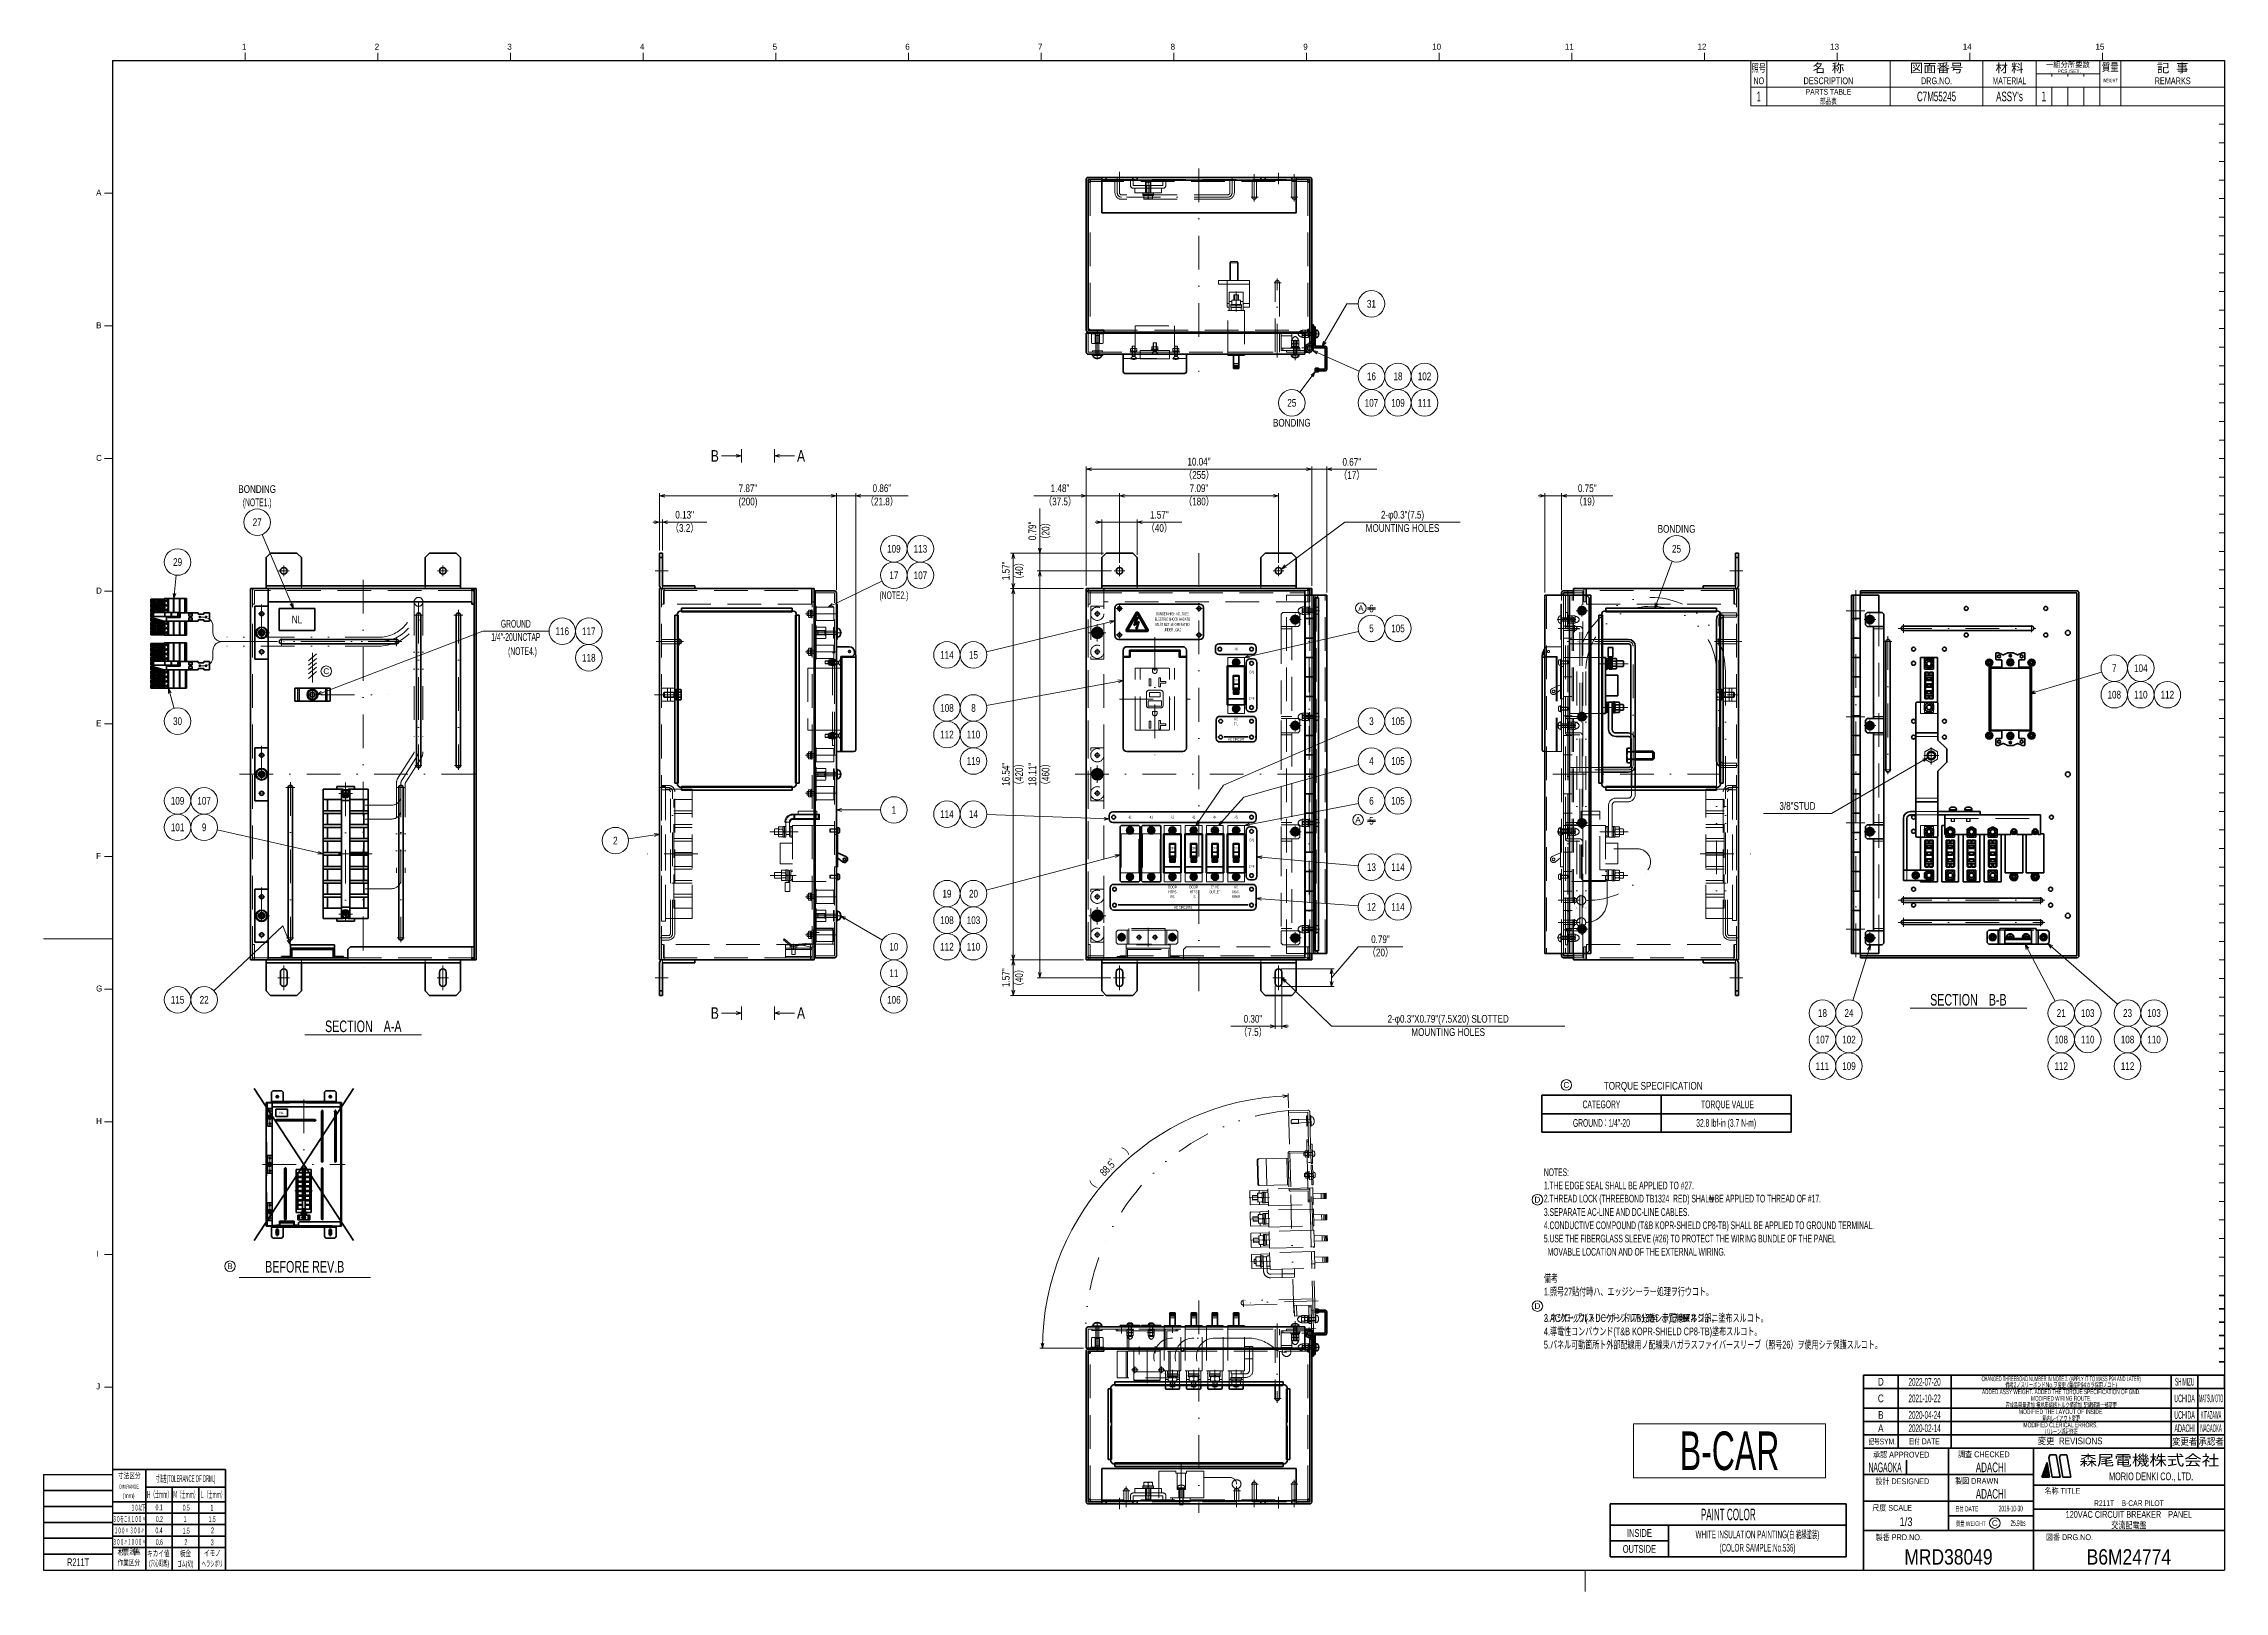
# Model space of a CAD drawing. Header units: millimetres. Extents: x 10 to 832, y 7 to 590.
import ezdxf
from ezdxf.enums import TextEntityAlignment as Align

# ---------------------------------------------------------------- set-up
doc = ezdxf.new("R2010")
doc.units = ezdxf.units.MM
for name, pattern in [('DASHDOT', [25.3, 12.7, -6.3, 0, -6.3]), ('DASHED', [19, 12.7, -6.3]), ('DIVIDE', [31.6, 12.7, -6.3, 0, -6.3, 0, -6.3])]:
    doc.linetypes.add(name, pattern=pattern)
for name, color, linetype in [('GR1_01', 7, 'Continuous'), ('GR1_02', 7, 'Continuous'), ('GR1_03', 7, 'Continuous'), ('GR1_04', 7, 'Continuous'), ('GR1_05', 7, 'Continuous'), ('GR1_06', 7, 'Continuous'), ('GR1_07', 7, 'Continuous'), ('GR1_08', 7, 'Continuous'), ('GR1_09', 7, 'Continuous'), ('GR1_10', 7, 'Continuous'), ('GR1_11', 7, 'Continuous'), ('GR1_12', 7, 'Continuous'), ('GR1_13', 7, 'Continuous'), ('GR1_14', 7, 'Continuous'), ('GR1_15', 7, 'Continuous'), ('GR1_16', 7, 'Continuous'), ('GR1_17', 7, 'Continuous'), ('図面枠B6M', 7, 'Continuous'), ('表題、部品表_01', 7, 'Continuous'), ('表題、部品表_02', 7, 'Continuous'), ('表題、部品表_03', 7, 'Continuous'), ('表題、部品表_Layer1', 7, 'Continuous'), ('表題、部品表_teisei', 7, 'Continuous'), ('訂正', 7, 'Continuous')]:
    doc.layers.add(name, color=color, linetype=linetype)
doc.styles.add('HG丸ｺﾞｼｯｸM-PRO', font='')
doc.styles.get('HG丸ｺﾞｼｯｸM-PRO').set_extended_font_data('HG丸ｺﾞｼｯｸM-PRO')
pattern_1 = [(45, (0, 0), (-0.047140452, 0.047140452), [])]

msp = doc.modelspace()

# ---------------------------------------------------------------- texts
at = {"layer": 'GR1_08', "color": 3, "linetype": 'Continuous', "lineweight": 35, "style": 'HG丸ｺﾞｼｯｸM-PRO'}
for s, height, width, p in [('46', 1.055, 0.60898, (459, 362.17)), ('ON', 1.055, 0.609959, (464.83, 353.5)), ('OFF', 1.055, 0.609794, (464.83, 343.5)), ('AC', 1.055, 0.609251, (459, 335.83)), ('T/L', 1.055, 0.611238, (459, 334)), ('AC CIRCUIT', 1.055, 0.609692, (459, 328.17)), ('40', 1.055, 0.60898, (419, 298.83)), ('41', 1.055, 0.60898, (427, 298.83)), ('42', 1.055, 0.60898, (435, 298.83)), ('43', 1.055, 0.60898, (443, 298.83)), ('44', 1.055, 0.60898, (451, 298.83)), ('45', 1.055, 0.60898, (459, 298.83)), ('ON', 1.055, 0.609959, (464.83, 290.17)), ('OFF', 1.055, 0.609794, (464.83, 280.17)), ('DOOR', 1.055, 0.60989, (435, 272.5)), ('DOOR', 1.055, 0.60989, (443, 272.5)), ('CNVC', 1.055, 0.610525, (451, 272.5)), ('AC', 1.055, 0.609251, (459, 272.5)), ('HTRS', 1.055, 0.611001, (435, 270.67)), ('RS', 1.055, 0.610797, (435, 268.83)), ('AC CIRCUITS', 1.0545, 0.609922, (439, 264.83)), ('HTRS', 1.055, 0.611001, (443, 270.67)), ('LS', 1.055, 0.611972, (443, 268.83)), ('OUTLET', 1.055, 0.610518, (451, 270.67)), ('BRKR', 1.055, 0.610352, (459, 268.83)), ('MAIN', 1.055, 0.609108, (459, 270.67))]:
    msp.add_text(s, height=height, dxfattribs=dict(at, width=width)).set_placement(p, align=Align.MIDDLE_CENTER)
at = {"layer": 'GR1_15', "color": 3, "linetype": 'Continuous', "lineweight": 35, "style": 'HG丸ｺﾞｼｯｸM-PRO', "width": 0.784542}
for s, height, p in [('31', 2.909, (510, 492.34)), ('16', 2.909, (510, 465)), ('18', 2.909, (520, 465)), ('102', 2.909, (530, 465)), ('25', 2.909, (480, 455)), ('107', 2.909, (510, 455)), ('109', 2.909, (520, 455)), ('111', 2.909, (530, 455)), ('27', 2.909, (90, 410)), ('29', 2.909, (60, 395)), ('109', 2.909, (330, 400)), ('113', 2.909, (340, 400)), ('25', 2.909, (625, 400)), ('17', 2.909, (330, 390)), ('107', 2.909, (340, 390)), ('116', 2.909, (205, 368.92)), ('117', 2.909, (215, 368.92)), ('5', 2.91, (510, 370)), ('105', 2.909, (520, 370)), ('118', 2.909, (215, 358.92)), ('114', 2.909, (350, 360)), ('15', 2.909, (360, 360)), ('7', 2.91, (790, 355)), ('104', 2.909, (800, 355)), ('108', 2.909, (790, 345)), ('110', 2.909, (800, 345)), ('112', 2.909, (810, 345)), ('108', 2.909, (350, 340)), ('8', 2.91, (360, 340)), ('30', 2.909, (60, 335)), ('112', 2.909, (350, 330)), ('110', 2.909, (360, 330)), ('3', 2.91, (510, 335)), ('105', 2.909, (520, 335)), ('119', 2.909, (360, 320)), ('4', 2.91, (510, 320)), ('105', 2.909, (520, 320)), ('109', 2.909, (60, 305)), ('107', 2.909, (70, 305)), ('6', 2.91, (510, 305)), ('105', 2.909, (520, 305)), ('101', 2.909, (60, 295)), ('9', 2.91, (70, 295)), ('1', 2.91, (330, 301.55)), ('114', 2.909, (350, 300)), ('14', 2.909, (360, 300)), ('2', 2.91, (225, 290)), ('13', 2.909, (510, 280)), ('114', 2.909, (520, 280)), ('19', 2.909, (350, 270)), ('20', 2.909, (360, 270)), ('12', 2.909, (510, 265)), ('114', 2.909, (520, 265)), ('108', 2.909, (350, 260)), ('103', 2.909, (360, 260)), ('10', 2.909, (330, 250)), ('112', 2.909, (350, 250)), ('110', 2.909, (360, 250)), ('11', 2.909, (330, 240)), ('115', 2.909, (60, 230)), ('22', 2.909, (70, 230)), ('106', 2.909, (330, 230)), ('18', 2.909, (680, 225)), ('24', 2.909, (690, 225)), ('21', 2.909, (770, 225)), ('103', 2.909, (780, 225)), ('23', 2.909, (795, 225)), ('103', 2.909, (805, 225)), ('107', 2.909, (680, 215)), ('102', 2.909, (690, 215)), ('108', 2.909, (770, 215)), ('110', 2.909, (780, 215)), ('108', 2.909, (795, 215)), ('110', 2.909, (805, 215)), ('111', 2.909, (680, 205)), ('109', 2.909, (690, 205)), ('112', 2.909, (770, 205)), ('112', 2.909, (795, 205))]:
    msp.add_text(s, height=height, rotation=0, dxfattribs=at).set_placement(p, align=Align.MIDDLE_CENTER)
at = {"layer": 'GR1_15', "color": 3, "linetype": 'Continuous', "lineweight": 35, "style": 'HG丸ｺﾞｼｯｸM-PRO'}
for s, width, p in [('BONDING', 0.782848, (480, 447.5)), ('BONDING', 0.782848, (90, 422.5)), ('(NOTE1.)', 0.521641, (90, 417.5)), ('BONDING', 0.782848, (625, 407.5)), ('(NOTE2.)', 0.521641, (330, 382.5)), ('(NOTE4.)', 0.521641, (190, 361.42))]:
    msp.add_text(s, height=2.909, dxfattribs=dict(at, width=width)).set_placement(p, align=Align.MIDDLE_CENTER)
for s, height, width, p in [('GROUND', 2.909, 0.521604, (187.5, 369.42)), ('1/4″-20UNCTAP', 2.9091, 0.521585, (187.5, 364.42))]:
    msp.add_text(s, height=height, dxfattribs=dict(at, width=width)).set_placement(p, align=Align.BOTTOM_CENTER)
at = {"layer": 'GR1_16', "color": 3, "linetype": 'Continuous', "lineweight": 35, "style": 'HG丸ｺﾞｼｯｸM-PRO'}
for s, height, rotation, width, p in [('10.04"', 2.909, 0, 0.784657, (445, 430.5)), ('（255）', 2.909, 0, 0.783264, (445, 425.5)), ('0.67"', 2.909, 0, 0.784687, (502.59, 430.43)), ('（17）', 2.909, 0, 0.782992, (502.59, 425.43)), ('(200)', 2.909, 0, 0.783889, (275, 415.5)), ('7.87"', 2.909, 0, 0.784687, (275, 420.5)), ('（21.8）', 2.909, 0, 0.783438, (325.48, 415.5)), ('0.86"', 2.909, 0, 0.784687, (325.48, 420.5)), ('（37.5）', 2.909, 0, 0.783438, (392.62, 415.5)), ('1.48"', 2.909, 0, 0.784687, (392.62, 420.5)), ('（180）', 2.909, 0, 0.783264, (445, 415.5)), ('7.09"', 2.909, 0, 0.784687, (445, 420.5)), ('0.75"', 2.909, 0, 0.784687, (591.35, 420.5)), ('（19）', 2.909, 0, 0.782992, (591.35, 415.5)), ('0.13"', 2.909, 0, 0.784687, (251.13, 410.5)), ('1.57"', 2.909, 0, 0.784687, (430.07, 410.5)), ('（3.2）', 2.909, 0, 0.783216, (251.13, 405.5)), ('0.79"', 2.909, 90, 0.784687, (384.5, 406.73)), ('（20）', 2.909, 90, 0.782992, (389.5, 406.73)), ('（40）', 2.909, 0, 0.782992, (430.07, 405.5)), ('1.57"', 2.909, 90, 0.784687, (374.5, 391.67)), ('（40）', 2.909, 90, 0.782992, (379.5, 391.67)), ('16.54"', 2.909, 90, 0.784657, (374.5, 315)), ('（420）', 2.909, 90, 0.783264, (379.5, 315)), ('18.11"', 2.909, 90, 0.784657, (384.5, 315)), ('（460）', 2.909, 90, 0.783264, (389.5, 315)), ('1.57"', 2.909, 90, 0.784687, (374.5, 238.33)), ('（40）', 2.909, 90, 0.782992, (379.5, 238.33)), ('0.30"', 2.909, 0, 0.784687, (465.35, 220.5)), ('（7.5）', 2.909, 0, 0.783216, (465.35, 215.5)), (')', 2.91, 45.75, 0.781868, (418.8, 171.74)), ('88.5ﾟ', 2.909, 45.75, 0.784152, (412.6, 165.38)), ('(', 2.91, 45.75, 0.781868, (406.4, 159.01))]:
    msp.add_text(s, height=height, rotation=rotation, dxfattribs=dict(at, width=width)).set_placement(p, align=Align.BOTTOM_CENTER)
for s, height, width, p in [('2-φ0.3"(7.5)', 2.9091, 0.783749, (521.72, 410.5)), ('MOUNTING HOLES', 2.9091, 0.782708, (521.72, 405.5)), ('3/8"STUD', 2.909, 0.783502, (670.58, 300.73)), ('0.79"', 2.909, 0.784687, (513.4, 250.5)), ('（20）', 2.909, 0.782992, (513.4, 245.5)), ('2-φ0.3"X0.79"(7.5X20) SLOTTED', 2.9091, 0.783928, (538.92, 220.5)), ('MOUNTING HOLES', 2.9091, 0.782708, (538.92, 215.5))]:
    msp.add_text(s, height=height, dxfattribs=dict(at, width=width)).set_placement(p, align=Align.BOTTOM_CENTER)
for s, width, p in [('SECTION\u3000B-B', 0.693061, (735, 230)), ('SECTION\u3000A-A', 0.692695, (130, 220)), ('BEFORE REV.B', 0.691849, (107.93, 129.37))]:
    msp.add_text(s, height=4.3636, dxfattribs=dict(at, width=width)).set_placement(p, align=Align.MIDDLE_CENTER)
at = {"layer": '図面枠B6M', "color": 3, "linetype": 'Continuous', "lineweight": 35, "style": 'HG丸ｺﾞｼｯｸM-PRO'}
for s, height, width, p in [('D', 2.91, 0.784656, (702, 86.03)), ('2022-07-20', 2.909, 0.488281, (718.5, 85.96)), ('CHANGED THREEBOND NUMBER IN NOTE 2. (APPLY IT TO MASS P94 AND LATER)', 1.8182, 0.498014, (770, 87.15)), ('備考2ノスリーボンドNo.ヲ変更 (量産P94カラ採用ノコト)', 1.8182, 0.618948, (770, 84.85)), ('SHIMIZU', 2.909, 0.359252, (816.5, 86.03)), ('完成品質量追加 接地座締結トルク値追加 配線経路一部変更', 1.8182, 0.618814, (770, 77.25)), ('MODIFIED WIRING ROUTE.', 1.8182, 0.57794, (770, 79.75)), ('箱内レイアウト変更', 1.818, 0.618958, (770, 72.25)), ('バルーン誤記修正', 1.818, 0.618958, (770, 67.25)), ('25.9lbs', 2.182, 0.481088, (753.73, 32.75)), ('交流配電盤', 2.545, 0.741121, (795.5, 32)), ('R211T', 2.909, 0.652614, (22.5, 18))]:
    msp.add_text(s, height=height, dxfattribs=dict(at, width=width)).set_placement(p, align=Align.MIDDLE_CENTER)
at = {"layer": '表題、部品表_01', "color": 3, "linetype": 'Continuous', "lineweight": 35, "style": 'HG丸ｺﾞｼｯｸM-PRO'}
for s, height, width, p in [('TORQUE SPECIFICATION', 2.9091, 0.782975, (616.2, 197.57)), ('CATEGORY', 2.909, 0.521896, (596.7, 190.57)), ('TORQUE VALUE', 2.9091, 0.522145, (644.2, 190.57)), ('GROUND：1/4"-20', 2.9091, 0.521558, (596.7, 183.57)), ('32.8 lbf-in (3.7 N-m)', 2.9091, 0.52209, (643.7, 183.57)), ('B-CAR', 14.545, 0.619523, (645, 60))]:
    msp.add_text(s, height=height, dxfattribs=dict(at, width=width)).set_placement(p, align=Align.MIDDLE_CENTER)
for s, height, width, p in [('NOTES:', 2.909, 0.521723, (575, 165)), ('2.THREAD LOCK (THREEBOND TB1324  RED) SHALL BE APPLIED TO THREAD OF #17.', 2.9091, 0.522401, (575, 155.06)), ('1.THE EDGE SEAL SHALL BE APPLIED TO #27.', 2.9091, 0.522867, (575, 160)), ('3.SEPARATE AC-LINE AND DC-LINE CABLES.', 2.9091, 0.522508, (575, 150)), ('4.CONDUCTIVE COMPOUND (T&B KOPR-SHIELD CP8-TB) SHALL BE APPLIED TO GROUND TERMINAL.', 2.9091, 0.522225, (575, 145)), ('5.USE THE FIBERGLASS SLEEVE (#26) TO PROTECT THE WIRING BUNDLE OF THE PANEL', 2.9091, 0.522366, (575, 140)), ('  MOVABLE LOCATION AND OF THE EXTERNAL WIRING.', 2.9091, 0.522577, (575, 135)), ('備考', 2.909, 0.651535, (575, 125)), ('1.照号27貼付時ハ、エッジシーラー処理ヲ行ウコト。', 2.9091, 0.651638, (575, 120)), ('4.導電性コンパウンド(T&B KOPR-SHIELD CP8-TB)塗布スルコト。', 2.9091, 0.651791, (575, 105)), ('3.ACケーブルトDCケーブルハ分離シテ配線スルコト。', 2.9091, 0.65168, (575, 110)), ('2.ネジロック(スリーボンド TB1324  赤)ヲ#17ネジ部ニ塗布スルコト。', 2.9091, 0.651761, (575, 110.06)), ('5.パネル可動箇所ト外部配線用ノ配線束ハガラスファイバースリーブ（照号26）ヲ使用シテ保護スルコト。', 2.9091, 0.651587, (575, 100))]:
    msp.add_text(s, height=height, dxfattribs=dict(at, width=width)).set_placement(p, align=Align.MIDDLE_LEFT)
at = {"layer": '表題、部品表_03', "color": 3, "linetype": 'Continuous', "lineweight": 35, "style": 'HG丸ｺﾞｼｯｸM-PRO'}
for s, height, width, p in [('1', 3.64, 0.521199, (656, 570.5)), ('PARTS TABLE', 2.1818, 0.692873, (682.25, 572.25)), ('部品表', 2.182, 0.692256, (682.25, 568.75)), ('C7M55245', 3.636, 0.619792, (723, 570.5)), ("ASSY's", 3.636, 0.617769, (750.5, 570.5)), ('１', 3.64, 0.578238, (763.5, 570.5))]:
    msp.add_text(s, height=height, dxfattribs=dict(at, width=width)).set_placement(p, align=Align.MIDDLE_CENTER)
at = {"layer": '訂正', "color": 3, "linetype": 'Continuous', "lineweight": 35, "style": 'HG丸ｺﾞｼｯｸM-PRO', "width": 0.784542}
for s, p in [('6', (510, 377.5)), ('5', (510, 297.5))]:
    msp.add_text(s, height=2.91, rotation=0, dxfattribs=at).set_placement(p, align=Align.MIDDLE_CENTER)

# ---------------------------------------------------------------- blocks, each defined once
blk = doc.blocks.new('BLKF023')
at = {"layer": '図面枠B6M', "color": 2, "linetype": 'Continuous', "lineweight": 25}
for p, q in [((35.5, 584), (35.5, 15)), ((35.5, 584), (831.5, 584)), ((831.5, 584), (831.5, 15)), ((9.5, 51), (9.5, 15)), ((9.5, 51), (35.5, 51)), ((9.5, 15), (831.5, 15))]:
    blk.add_line(p, q, dxfattribs=at)
at = {"layer": '図面枠B6M', "color": 4, "linetype": 'Continuous', "lineweight": 13}
for p, q in [((85.5, 587), (85.5, 584)), ((135.5, 587), (135.5, 584)), ((185.5, 587), (185.5, 584)), ((235.5, 587), (235.5, 584)), ((285.5, 587), (285.5, 584)), ((335.5, 587), (335.5, 584)), ((385.5, 587), (385.5, 584)), ((435.5, 587), (435.5, 584)), ((485.5, 587), (485.5, 584)), ((535.5, 587), (535.5, 584)), ((585.5, 587), (585.5, 584)), ((635.5, 587), (635.5, 584)), ((685.5, 587), (685.5, 584)), ((735.5, 587), (735.5, 584)), ((785.5, 587), (785.5, 584)), ((829.5, 567), (831.5, 567)), ((829.5, 560), (831.5, 560)), ((829.5, 553), (831.5, 553)), ((829.5, 546), (831.5, 546)), ((829.5, 539), (831.5, 539)), ((32.5, 534), (35.5, 534)), ((829.5, 532), (831.5, 532)), ((829.5, 525), (831.5, 525)), ((829.5, 518), (831.5, 518)), ((829.5, 511), (831.5, 511)), ((829.5, 504), (831.5, 504)), ((829.5, 497), (831.5, 497)), ((829.5, 490), (831.5, 490)), ((32.5, 484), (35.5, 484)), ((829.5, 483), (831.5, 483)), ((829.5, 476), (831.5, 476)), ((829.5, 469), (831.5, 469)), ((829.5, 462), (831.5, 462)), ((829.5, 455), (831.5, 455)), ((829.5, 448), (831.5, 448)), ((829.5, 441), (831.5, 441)), ((32.5, 434), (35.5, 434)), ((829.5, 434), (831.5, 434)), ((829.5, 427), (831.5, 427)), ((829.5, 420), (831.5, 420)), ((829.5, 413), (831.5, 413)), ((829.5, 406), (831.5, 406)), ((829.5, 399), (831.5, 399)), ((829.5, 392), (831.5, 392)), ((32.5, 384), (35.5, 384)), ((829.5, 385), (831.5, 385)), ((829.5, 378), (831.5, 378)), ((829.5, 371), (831.5, 371)), ((829.5, 364), (831.5, 364)), ((829.5, 357), (831.5, 357)), ((829.5, 350), (831.5, 350)), ((829.5, 343), (831.5, 343)), ((32.5, 334), (35.5, 334)), ((829.5, 336), (831.5, 336)), ((829.5, 329), (831.5, 329)), ((829.5, 322), (831.5, 322)), ((829.5, 315), (831.5, 315)), ((829.5, 308), (831.5, 308)), ((829.5, 301), (831.5, 301)), ((829.5, 294), (831.5, 294)), ((32.5, 284), (35.5, 284)), ((829.5, 287), (831.5, 287)), ((829.5, 280), (831.5, 280)), ((829.5, 273), (831.5, 273)), ((829.5, 266), (831.5, 266)), ((829.5, 259), (831.5, 259)), ((9.5, 253), (35.5, 253)), ((829.5, 252), (831.5, 252)), ((829.5, 245), (831.5, 245)), ((32.5, 234), (35.5, 234)), ((829.5, 238), (831.5, 238)), ((829.5, 231), (831.5, 231)), ((829.5, 224), (831.5, 224)), ((829.5, 217), (831.5, 217)), ((829.5, 210), (831.5, 210)), ((829.5, 203), (831.5, 203)), ((829.5, 196), (831.5, 196)), ((32.5, 184), (35.5, 184)), ((829.5, 189), (831.5, 189)), ((829.5, 182), (831.5, 182)), ((829.5, 175), (831.5, 175)), ((829.5, 168), (831.5, 168)), ((829.5, 161), (831.5, 161)), ((829.5, 154), (831.5, 154)), ((829.5, 147), (831.5, 147)), ((829.5, 140), (831.5, 140)), ((32.5, 134), (35.5, 134)), ((829.5, 133), (831.5, 133)), ((829.5, 126), (831.5, 126)), ((32.5, 84), (35.5, 84)), ((590.5, 7), (590.5, 15))]:
    blk.add_line(p, q, dxfattribs=at)
at = {"layer": '図面枠B6M', "color": 3, "linetype": 'Continuous', "lineweight": 35}
for p, q in [((831.5, 118.5), (829.5, 118.5)), ((831.5, 113.5), (829.5, 113.5)), ((831.5, 108.5), (829.5, 108.5)), ((831.5, 103.5), (829.5, 103.5)), ((831.5, 98.5), (829.5, 98.5)), ((831.5, 93.5), (829.5, 93.5)), ((695.5, 83.5), (831.5, 83.5)), ((695.5, 83.5), (695.5, 15)), ((708.5, 83.5), (708.5, 61)), ((728.5, 61), (728.5, 83.5)), ((811.5, 83.5), (811.5, 61)), ((821.5, 83.5), (821.5, 61)), ((831.5, 88.5), (829.5, 88.5)), ((695.5, 76), (831.5, 76)), ((695.5, 71), (831.5, 71)), ((695.5, 66), (831.5, 66)), ((695.5, 61), (831.5, 61)), ((727.5, 61), (727.5, 30)), ((759.5, 61), (759.5, 15)), ((765.34, 57.4), (765.73, 58.5)), ((765.73, 58.5), (768.14, 58.5)), ((769.64, 50), (768.14, 58.5)), ((769.68, 58.5), (769.32, 57.51)), ((769.68, 58.5), (772.14, 58.5)), ((773.64, 50), (772.14, 58.5)), ((35.5, 53), (78, 53)), ((48, 53), (48, 15)), ((78, 53), (78, 15)), ((695.5, 51), (759.5, 51)), ((711.73, 56.5), (711.73, 51)), ((762.64, 50), (764.66, 55.55)), ((762.64, 50), (765.64, 50)), ((762.66, 50), (765.19, 52.53)), ((762.71, 50.19), (765.17, 52.65)), ((762.79, 50.41), (765.15, 52.77)), ((762.8, 50), (765.21, 52.41)), ((762.87, 50.64), (765.13, 52.89)), ((762.94, 50), (765.24, 52.29)), ((762.95, 50.86), (765.11, 53.01)), ((763.04, 51.08), (765.09, 53.13)), ((763.08, 50), (765.26, 52.17)), ((763.12, 51.3), (765.07, 53.25)), ((763.2, 51.53), (765.05, 53.37)), ((763.22, 50), (765.28, 52.05)), ((763.28, 51.75), (765.02, 53.49)), ((763.36, 51.97), (765, 53.61)), ((763.36, 50), (765.3, 51.93)), ((763.44, 52.19), (764.98, 53.73)), ((763.51, 50), (765.32, 51.81)), ((763.52, 52.42), (764.96, 53.86)), ((763.6, 52.64), (764.94, 53.98)), ((763.65, 50), (765.34, 51.69)), ((763.68, 52.86), (764.92, 54.1)), ((763.76, 53.08), (764.9, 54.22)), ((763.79, 50), (765.36, 51.57)), ((763.84, 53.31), (764.88, 54.34)), ((763.93, 53.53), (764.85, 54.46)), ((763.93, 50), (765.38, 51.45)), ((764.01, 53.75), (764.83, 54.58)), ((764.07, 50), (765.41, 51.33)), ((764.09, 53.97), (764.81, 54.7)), ((764.17, 54.19), (764.79, 54.82)), ((764.21, 50), (765.43, 51.21)), ((764.25, 54.42), (764.77, 54.94)), ((764.33, 54.64), (764.75, 55.06)), ((764.35, 50), (765.45, 51.09)), ((764.41, 54.86), (764.73, 55.18)), ((764.49, 55.08), (764.71, 55.3)), ((764.5, 50), (765.47, 50.97)), ((764.57, 55.31), (764.68, 55.42)), ((764.64, 50), (765.49, 50.85)), ((764.65, 55.53), (764.66, 55.54)), ((765.64, 50), (764.66, 55.55)), ((764.78, 50), (765.51, 50.73)), ((764.92, 50), (765.53, 50.61)), ((765.06, 50), (765.55, 50.49)), ((765.2, 50), (765.58, 50.37)), ((766.64, 50), (765.34, 57.4)), ((765.34, 50), (765.6, 50.25)), ((765.49, 50), (765.62, 50.13)), ((765.63, 50), (765.64, 50.01)), ((766.64, 50), (769.64, 50)), ((770.64, 50), (769.32, 57.51)), ((770.64, 50), (773.64, 50)), ((9.5, 45), (35.5, 45)), ((48, 46.3), (78, 46.3)), ((58, 46.3), (58, 15)), ((68, 46.3), (68, 15)), ((759.5, 47), (831.5, 47)), ((9.5, 39), (35.5, 39)), ((9.5, 33), (35.5, 33)), ((35.5, 40.8), (78, 40.8)), ((35.5, 36.47), (78, 36.47)), ((695.5, 41), (759.5, 41)), ((727.5, 35.5), (759.5, 35.5)), ((759.5, 38), (831.5, 38)), ((9.5, 27), (35.5, 27)), ((35.5, 32.15), (78, 32.15)), ((35.5, 27.82), (78, 27.82)), ((695.5, 30), (831.5, 30)), ((9.5, 21), (35.5, 21)), ((35.5, 23.5), (78, 23.5))]:
    blk.add_line(p, q, dxfattribs=at)
at = {"layer": '図面枠B6M', "color": 4, "linetype": 'Continuous', "lineweight": 13, "style": 'HG丸ｺﾞｼｯｸM-PRO'}
for s, height, width, p in [('1', 2.25, 1.003994, (84.29, 587.45)), ('2', 2.25, 1.003994, (134.3, 587.45)), ('3', 2.25, 1.003994, (184.29, 587.45)), ('4', 2.25, 1.003994, (234.29, 587.45)), ('5', 2.25, 1.003994, (284.29, 587.45)), ('6', 2.25, 1.003994, (334.29, 587.45)), ('7', 2.25, 1.003994, (384.29, 587.45)), ('8', 2.25, 1.003994, (434.29, 587.45)), ('9', 2.25, 1.003994, (484.29, 587.45)), ('10', 2.255, 1.003994, (532.9, 587.45)), ('11', 2.255, 1.003994, (582.9, 587.45)), ('12', 2.255, 1.003994, (632.9, 587.45)), ('13', 2.255, 1.003994, (682.9, 587.45)), ('14', 2.255, 1.003994, (732.9, 587.45)), ('15', 2.255, 1.003994, (782.9, 587.45)), ('A', 2.25, 1.002405, (29.29, 532.45)), ('B', 2.25, 1.004704, (29.29, 482.45)), ('C', 2.25, 1.001214, (29.29, 432.45)), ('D', 2.25, 1.002334, (29.29, 382.45)), ('E', 2.25, 1.001589, (29.29, 332.45)), ('F', 2.25, 0.998986, (29.29, 282.45)), ('G', 2.25, 1.003714, (29.29, 232.45)), ('H', 2.25, 1.00207, (29.29, 182.45)), ('I', 2.25, 1.00207, (29.29, 132.45)), ('J', 2.25, 1.005117, (29.29, 82.45))]:
    blk.add_text(s, height=height, dxfattribs=dict(at, width=width)).set_placement(p, align=Align.BOTTOM_LEFT)
for s, height, width, p in [('記号SYM.', 2.182, 0.69227, (702.53, 63.49)), ('承認 APPROVED', 2.1818, 0.863151, (709.71, 58.54)), ('日付 DATE', 2.182, 0.692507, (718.37, 63.58)), ('調査 CHECKED', 2.182, 0.863174, (740.84, 58.67)), ('変更  REVISIONS', 2.5455, 0.887352, (773.35, 63.72)), ('変更者', 2.545, 0.887717, (816.5, 63.5)), ('承認者', 2.545, 0.887717, (826.5, 63.5)), ('寸法差(TOLERANCE OF DRM.)', 2.5455, 0.382528, (63.02, 49.5)), ('設計 DESIGNED', 2.1818, 0.862613, (710.11, 48.51)), ('製図 DRAWN', 2.182, 0.863099, (738.2, 48.65)), ('DIM.RANGE.', 1.455, 0.522543, (41.85, 46.49)), ('Ｈ（士ｍｍ）', 2.545, 0.439786, (53.03, 43.51)), ('Ｍ（士ｍｍ）', 2.545, 0.439786, (63.02, 43.46)), ('Ｌ（士ｍｍ）', 2.545, 0.439786, (73.2, 43.46)), ('名称 TITLE', 2.182, 0.862489, (770.47, 44.87)), ('３０をこえ１００〃', 2.182, 0.44793, (41.79, 34.27)), ('３０以下', 2.182, 0.44793, (45.2, 38.52)), ('0.1', 2.182, 0.522424, (53.03, 38.67)), ('0.2', 2.182, 0.522424, (53.12, 34.23)), ('0.5', 2.182, 0.522424, (63.26, 38.57)), ('1', 2.18, 0.521199, (62.83, 34.23)), ('1.5', 2.182, 0.522424, (73.02, 34.23)), ('1', 2.18, 0.521199, (72.92, 38.57)), ('尺度 SCALE', 2.182, 0.862581, (706.28, 38.49)), ('日付 DATE', 1.818, 0.618255, (734.38, 38.09)), ('質量 WEIGHT', 1.818, 0.618812, (735.96, 32.55)), ('３００〃１０００〃', 2.182, 0.44793, (41.79, 25.64)), ('１００〃 ３００〃', 2.182, 0.448161, (41.79, 29.93)), ('0.4', 2.182, 0.522424, (52.98, 29.99)), ('0.6', 2.182, 0.522424, (53.12, 25.56)), ('1.5', 2.182, 0.522424, (63.26, 29.9)), ('2', 2.18, 0.521199, (63.12, 25.65)), ('3', 2.18, 0.521199, (73.06, 25.51)), ('2', 2.18, 0.521199, (73.16, 29.99)), ('製番 PRD.NO.', 2.182, 0.863299, (708.79, 27.41)), ('図番 DRG.NO.', 2.182, 0.863083, (773.12, 27.42)), ('キカイ値', 2.182, 0.692256, (52.74, 21.33)), ('板金', 2.182, 0.692256, (62.93, 21.33)), ('イモノ', 2.182, 0.692256, (73.11, 21.42))]:
    blk.add_text(s, height=height, dxfattribs=dict(at, width=width)).set_placement(p, align=Align.MIDDLE_CENTER)
at = {"layer": '図面枠B6M', "color": 2, "linetype": 'Continuous', "lineweight": 25, "style": 'HG丸ｺﾞｼｯｸM-PRO', "width": 1.206081}
blk.add_text('森尾電機株式会社', height=4, dxfattribs=at).set_placement((803.22, 56.43), align=Align.MIDDLE_CENTER)
at = {"layer": '図面枠B6M', "color": 4, "linetype": 'Continuous', "lineweight": 13, "style": 'HG丸ｺﾞｼｯｸM-PRO'}
for s, height, width, p in [('寸法区分', 2.182, 0.692256, (41.81, 48.9)), ('(mm)', 1.818, 0.619256, (41.57, 41.64)), ('標準', 2.182, 1.489301, (41.71, 20)), ('作業区分', 2.182, 0.692256, (41.62, 16.1)), ('(穴心距離)', 2.182, 0.521231, (53.03, 15.86)), ('ゴム(切)', 2.182, 0.521232, (62.93, 15.67)), ('ヘラシボリ', 2.182, 0.521228, (73.11, 15.67))]:
    blk.add_text(s, height=height, dxfattribs=dict(at, width=width)).set_placement(p, align=Align.BOTTOM_CENTER)
at = {"layer": '図面枠B6M', "color": 3, "linetype": 'Continuous', "lineweight": 35, "style": 'HG丸ｺﾞｼｯｸM-PRO', "width": 0.652197}
blk.add_text('MORIO DENKI CO., LTD.', height=2.9091, dxfattribs=at).set_placement((803.88, 50.36), align=Align.MIDDLE_CENTER)
blk = doc.blocks.new('BLKF024')
at = {"layer": '図面枠B6M', "color": 3, "linetype": 'Continuous', "lineweight": 35, "style": 'HG丸ｺﾞｼｯｸM-PRO'}
for s, height, width, p in [('ADDED ASSY WEIGHT. ADDED THE TORQUE SPECIFICATION OF GND.', 1.8182, 0.577769, (770, 82.25)), ('C', 2.91, 0.782198, (702, 79.75)), ('B', 2.91, 0.78204, (702, 73.5)), ('2021-10-22', 2.909, 0.488281, (718.5, 79.75)), ('2020-04-24', 2.909, 0.488281, (718.5, 73.5)), ('MODIFIED THE LAYOUT OF INSIDE.', 1.8182, 0.618415, (770, 74.75)), ('UCHIDA', 2.909, 0.415827, (816.5, 79.75)), ('UCHIDA', 2.909, 0.415827, (816.5, 73.5)), ('MATSUMOTO', 2.909, 0.286058, (826.5, 79.75)), ('KITAZAWA', 2.909, 0.308644, (826.5, 73.5)), ('A', 2.91, 0.782973, (702, 68.5)), ('2020-02-14', 2.909, 0.488281, (718.5, 68.5)), ('MODIFIED CLERICAL ERRORS. ', 1.8182, 0.618847, (770, 69.75)), ('ADACHI', 2.909, 0.415454, (816.5, 68.5)), ('NAGAOKA', 2.909, 0.334453, (826.5, 68.5)), ('NAGAOKA', 3.636, 0.414524, (703.61, 53.75)), ('ADACHI', 3.636, 0.619335, (743.5, 53.75)), ('ADACHI', 3.636, 0.619335, (743.5, 43.75)), ('R211T\u3000 B-CAR PILOT', 2.1818, 0.692576, (795.5, 40.25)), ('1/3', 3.273, 0.80628, (711.5, 33.25)), ('2019-10-30', 2.182, 0.482412, (751, 38.25)), ('120VAC CIRCUIT BREAKER\u3000PANEL', 2.5455, 0.741792, (795.5, 36)), ('MRD38049', 5.818, 0.84581, (727.5, 20)), ('B6M24774', 5.818, 0.845653, (795.5, 20))]:
    blk.add_text(s, height=height, dxfattribs=dict(at, width=width)).set_placement(p, align=Align.MIDDLE_CENTER)
blk = doc.blocks.new('BLKF026')
at = {"layer": '表題、部品表_01', "color": 4, "linetype": 'Continuous', "lineweight": 13}
for p, q in [((653, 584), (653, 574)), ((653, 584), (831.5, 584)), ((659, 584), (659, 574)), ((705.5, 584), (705.5, 574)), ((740.5, 584), (740.5, 574)), ((760.5, 584), (760.5, 574)), ((784.5, 584), (784.5, 574)), ((792.5, 584), (792.5, 574)), ((831.5, 584), (831.5, 574)), ((760.5, 579), (784.5, 579)), ((766.5, 578), (766.5, 579)), ((772.5, 579), (772.5, 578)), ((778.5, 579), (778.5, 578)), ((653, 574), (831.5, 574))]:
    blk.add_line(p, q, dxfattribs=at)
at = {"layer": '表題、部品表_01', "color": 3, "linetype": 'Continuous', "lineweight": 35, "style": 'HG丸ｺﾞｼｯｸM-PRO'}
for s, height, width, p in [('一組分所要数', 2.036, 0.966638, (772.5, 582.5)), ('照号', 2.909, 0.651535, (656, 581.2)), ('NO', 2.545, 0.740841, (656, 576.4)), ('DESCRIPTION', 2.5455, 0.741365, (682.25, 576.4)), ('名  称', 3.273, 1.042426, (682.25, 581.2)), ('図面番号', 3.273, 1.127518, (723, 581.2)), ('DRG.NO.', 2.545, 0.741189, (723, 576.4)), ('材 料', 3.273, 1.042439, (750.5, 581.2)), ('MATERIAL', 2.545, 0.594756, (750.5, 576.4)), ('PCS./SET.', 1.309, 0.862935, (773, 580)), ('質量', 2.909, 0.781842, (788.5, 581.5)), ('WEIGHT', 1.309, 0.635507, (788.5, 576.5)), ('REMARKS', 2.545, 0.742803, (812, 576.4)), ('記  事', 3.273, 1.042426, (812, 581.2))]:
    blk.add_text(s, height=height, dxfattribs=dict(at, width=width)).set_placement(p, align=Align.MIDDLE_CENTER)
blk = doc.blocks.new('BLKF025')
at = {"layer": '表題、部品表_01', "color": 3, "linetype": 'Continuous', "lineweight": 13}
blk.add_blockref('BLKF026', (0, 0), dxfattribs=at)
blk = doc.blocks.new('BLKF027')
at = {"layer": 'GR1_04', "color": 3, "linetype": 'Continuous', "lineweight": 35}
for p, q in [((418.35, 294), (418.35, 293.67)), ((418.35, 294), (418.68, 294)), ((418.35, 293.67), (418.68, 293.67)), ((418.84, 294.48), (419.16, 294.48)), ((418.84, 294.48), (418.84, 294.16)), ((418.84, 293.51), (418.84, 293.18)), ((418.84, 293.18), (419.16, 293.18)), ((419.16, 294.48), (419.16, 294.16)), ((419.16, 293.51), (419.16, 293.18)), ((419.33, 294), (419.65, 294)), ((419.33, 293.67), (419.65, 293.67)), ((419.65, 294), (419.65, 293.67))]:
    blk.add_line(p, q, dxfattribs=at)
for radius in [1.33, 1]:
    blk.add_circle((419, 293.83), radius, dxfattribs=at)
for centre, start, end in [((418.68, 294.16), 270, 0), ((418.68, 293.51), 0, 90), ((419.33, 294.16), 180, 270), ((419.33, 293.51), 90, 180)]:
    blk.add_arc(centre, 0.163, start, end, dxfattribs=at)
blk = doc.blocks.new('BLKF028')
at = {"layer": 'GR1_04', "color": 3, "linetype": 'Continuous', "lineweight": 35}
for p, q in [((418.35, 276.53), (418.35, 276.2)), ((418.35, 276.53), (418.68, 276.53)), ((418.35, 276.2), (418.68, 276.2)), ((418.84, 277.02), (419.16, 277.02)), ((418.84, 277.02), (418.84, 276.69)), ((418.84, 276.04), (418.84, 275.72)), ((418.84, 275.72), (419.16, 275.72)), ((419.16, 277.02), (419.16, 276.69)), ((419.16, 276.04), (419.16, 275.72)), ((419.33, 276.53), (419.65, 276.53)), ((419.33, 276.2), (419.65, 276.2)), ((419.65, 276.53), (419.65, 276.2))]:
    blk.add_line(p, q, dxfattribs=at)
for radius in [1.33, 1]:
    blk.add_circle((419, 276.37), radius, dxfattribs=at)
for centre, start, end in [((418.68, 276.69), 270, 0), ((418.68, 276.04), 0, 90), ((419.33, 276.69), 180, 270), ((419.33, 276.04), 90, 180)]:
    blk.add_arc(centre, 0.163, start, end, dxfattribs=at)
blk = doc.blocks.new('BLKF030')
at = {"layer": 'GR1_04', "color": 3, "linetype": 'Continuous', "lineweight": 35}
for p, q in [((455.82, 277.83), (455.82, 292.5)), ((455.82, 292.25), (462.17, 292.25)), ((457.83, 283.45), (457.83, 288.88)), ((457.83, 288.88), (460.17, 288.88)), ((460, 288.64), (458, 288.64)), ((458, 281.89), (458, 288.64)), ((460, 281.89), (460, 288.64)), ((460.17, 288.88), (460.17, 283.45)), ((462.17, 280.08), (462.17, 292.5)), ((455.82, 280.08), (462.17, 280.08)), ((457.83, 283.45), (458, 283.45)), ((458, 285.6), (460, 285.6)), ((460, 284.13), (458, 284.13)), ((460, 283.78), (458, 283.78)), ((460, 283.44), (458, 283.44)), ((460, 283.11), (458, 283.11)), ((460, 282.81), (458, 282.81)), ((460, 282.55), (458, 282.55)), ((460, 282.32), (458, 282.32)), ((460, 282.13), (458, 282.13)), ((460, 282), (458, 282)), ((460, 281.92), (458, 281.92)), ((460.17, 283.45), (460, 283.45)), ((462.17, 280.08), (462.17, 277.83))]:
    blk.add_line(p, q, dxfattribs=at)
at = {"layer": 'GR1_04', "color": 3, "linetype": 'Continuous', "lineweight": 35, "style": 'HG丸ｺﾞｼｯｸM-PRO', "width": 0.52295}
blk.add_text('OFF', height=0.945, dxfattribs=at).set_placement((459, 287.14), align=Align.MIDDLE_CENTER)
blk = doc.blocks.new('BLKF029')
at = {"layer": 'GR1_04', "color": 4, "linetype": 'DASHED', "lineweight": 13}
for p, q in [((455.82, 292.5), (455.82, 295.69)), ((455.82, 295.69), (462.17, 295.69)), ((462.17, 292.5), (462.17, 295.69)), ((455.82, 274.52), (455.82, 277.83)), ((455.82, 274.52), (462.17, 274.52)), ((462.17, 274.52), (462.17, 277.83))]:
    blk.add_line(p, q, dxfattribs=at)
for centre in [(459, 293.83), (459, 276.38)]:
    blk.add_circle(centre, 0.585, dxfattribs=at)
at = {"layer": 'GR1_04', "color": 3, "linetype": 'Continuous', "lineweight": 35}
blk.add_blockref('BLKF030', (0, 0), dxfattribs=at)
blk = doc.blocks.new('BLKF031')
at = {"layer": 'GR1_04', "color": 3, "linetype": 'Continuous', "lineweight": 35}
for p, q in [((458.35, 294), (458.35, 293.67)), ((458.35, 294), (458.68, 294)), ((458.35, 293.67), (458.68, 293.67)), ((458.84, 294.48), (459.16, 294.48)), ((458.84, 294.48), (458.84, 294.16)), ((458.84, 293.51), (458.84, 293.18)), ((458.84, 293.18), (459.16, 293.18)), ((459.16, 294.48), (459.16, 294.16)), ((459.16, 293.51), (459.16, 293.18)), ((459.33, 294), (459.65, 294)), ((459.33, 293.67), (459.65, 293.67)), ((459.65, 294), (459.65, 293.67))]:
    blk.add_line(p, q, dxfattribs=at)
for radius in [1.33, 1]:
    blk.add_circle((459, 293.83), radius, dxfattribs=at)
for centre, start, end in [((458.68, 294.16), 270, 0), ((458.68, 293.51), 0, 90), ((459.33, 294.16), 180, 270), ((459.33, 293.51), 90, 180)]:
    blk.add_arc(centre, 0.163, start, end, dxfattribs=at)
blk = doc.blocks.new('BLKF032')
at = {"layer": 'GR1_04', "color": 3, "linetype": 'Continuous', "lineweight": 35}
for p, q in [((458.35, 276.53), (458.35, 276.2)), ((458.35, 276.53), (458.68, 276.53)), ((458.35, 276.2), (458.68, 276.2)), ((458.84, 277.02), (459.16, 277.02)), ((458.84, 277.02), (458.84, 276.69)), ((458.84, 276.04), (458.84, 275.72)), ((458.84, 275.72), (459.16, 275.72)), ((459.16, 277.02), (459.16, 276.69)), ((459.16, 276.04), (459.16, 275.72)), ((459.33, 276.53), (459.65, 276.53)), ((459.33, 276.2), (459.65, 276.2)), ((459.65, 276.53), (459.65, 276.2))]:
    blk.add_line(p, q, dxfattribs=at)
for radius in [1.33, 1]:
    blk.add_circle((459, 276.37), radius, dxfattribs=at)
for centre, start, end in [((458.68, 276.69), 270, 0), ((458.68, 276.04), 0, 90), ((459.33, 276.69), 180, 270), ((459.33, 276.04), 90, 180)]:
    blk.add_arc(centre, 0.163, start, end, dxfattribs=at)
blk = doc.blocks.new('BLKF034')
at = {"layer": 'GR1_04', "color": 3, "linetype": 'Continuous', "lineweight": 35}
for p, q in [((447.82, 277.83), (447.82, 292.5)), ((447.82, 292.25), (454.17, 292.25)), ((449.83, 283.45), (449.83, 288.88)), ((449.83, 288.88), (452.17, 288.88)), ((452, 288.64), (450, 288.64)), ((450, 281.89), (450, 288.64)), ((452, 281.89), (452, 288.64)), ((452.17, 288.88), (452.17, 283.45)), ((454.17, 280.08), (454.17, 292.5)), ((447.82, 280.08), (454.17, 280.08)), ((449.83, 283.45), (450, 283.45)), ((450, 285.6), (452, 285.6)), ((452, 284.13), (450, 284.13)), ((452, 283.78), (450, 283.78)), ((452, 283.44), (450, 283.44)), ((452, 283.11), (450, 283.11)), ((452, 282.81), (450, 282.81)), ((452, 282.55), (450, 282.55)), ((452, 282.32), (450, 282.32)), ((452, 282.13), (450, 282.13)), ((452, 282), (450, 282)), ((452, 281.92), (450, 281.92)), ((452.17, 283.45), (452, 283.45)), ((454.17, 280.08), (454.17, 277.83))]:
    blk.add_line(p, q, dxfattribs=at)
at = {"layer": 'GR1_04', "color": 3, "linetype": 'Continuous', "lineweight": 35, "style": 'HG丸ｺﾞｼｯｸM-PRO', "width": 0.52295}
blk.add_text('OFF', height=0.945, dxfattribs=at).set_placement((451, 287.14), align=Align.MIDDLE_CENTER)
blk = doc.blocks.new('BLKF033')
at = {"layer": 'GR1_04', "color": 4, "linetype": 'DASHED', "lineweight": 13}
for p, q in [((447.82, 292.5), (447.82, 295.69)), ((447.82, 295.69), (454.17, 295.69)), ((454.17, 292.5), (454.17, 295.69)), ((447.82, 274.52), (447.82, 277.83)), ((447.82, 274.52), (454.17, 274.52)), ((454.17, 274.52), (454.17, 277.83))]:
    blk.add_line(p, q, dxfattribs=at)
for centre in [(451, 293.83), (451, 276.38)]:
    blk.add_circle(centre, 0.585, dxfattribs=at)
at = {"layer": 'GR1_04', "color": 3, "linetype": 'Continuous', "lineweight": 35}
blk.add_blockref('BLKF034', (0, 0), dxfattribs=at)
blk = doc.blocks.new('BLKF035')
at = {"layer": 'GR1_04', "color": 3, "linetype": 'Continuous', "lineweight": 35}
for p, q in [((450.35, 294), (450.35, 293.67)), ((450.35, 294), (450.68, 294)), ((450.35, 293.67), (450.68, 293.67)), ((450.84, 294.48), (451.16, 294.48)), ((450.84, 294.48), (450.84, 294.16)), ((450.84, 293.51), (450.84, 293.18)), ((450.84, 293.18), (451.16, 293.18)), ((451.16, 294.48), (451.16, 294.16)), ((451.16, 293.51), (451.16, 293.18)), ((451.33, 294), (451.65, 294)), ((451.33, 293.67), (451.65, 293.67)), ((451.65, 294), (451.65, 293.67))]:
    blk.add_line(p, q, dxfattribs=at)
for radius in [1.33, 1]:
    blk.add_circle((451, 293.83), radius, dxfattribs=at)
for centre, start, end in [((450.68, 294.16), 270, 0), ((450.68, 293.51), 0, 90), ((451.33, 294.16), 180, 270), ((451.33, 293.51), 90, 180)]:
    blk.add_arc(centre, 0.163, start, end, dxfattribs=at)
blk = doc.blocks.new('BLKF036')
at = {"layer": 'GR1_04', "color": 3, "linetype": 'Continuous', "lineweight": 35}
for p, q in [((450.35, 276.53), (450.35, 276.2)), ((450.35, 276.53), (450.68, 276.53)), ((450.35, 276.2), (450.68, 276.2)), ((450.84, 277.02), (451.16, 277.02)), ((450.84, 277.02), (450.84, 276.69)), ((450.84, 276.04), (450.84, 275.72)), ((450.84, 275.72), (451.16, 275.72)), ((451.16, 277.02), (451.16, 276.69)), ((451.16, 276.04), (451.16, 275.72)), ((451.33, 276.53), (451.65, 276.53)), ((451.33, 276.2), (451.65, 276.2)), ((451.65, 276.53), (451.65, 276.2))]:
    blk.add_line(p, q, dxfattribs=at)
for radius in [1.33, 1]:
    blk.add_circle((451, 276.37), radius, dxfattribs=at)
for centre, start, end in [((450.68, 276.69), 270, 0), ((450.68, 276.04), 0, 90), ((451.33, 276.69), 180, 270), ((451.33, 276.04), 90, 180)]:
    blk.add_arc(centre, 0.163, start, end, dxfattribs=at)
blk = doc.blocks.new('BLKF038')
at = {"layer": 'GR1_04', "color": 3, "linetype": 'Continuous', "lineweight": 35}
for p, q in [((439.82, 277.83), (439.82, 292.5)), ((439.82, 292.25), (446.17, 292.25)), ((441.83, 283.45), (441.83, 288.88)), ((441.83, 288.88), (444.17, 288.88)), ((444, 288.64), (442, 288.64)), ((442, 281.89), (442, 288.64)), ((444, 281.89), (444, 288.64)), ((444.17, 288.88), (444.17, 283.45)), ((446.17, 280.08), (446.17, 292.5)), ((439.82, 280.08), (446.17, 280.08)), ((441.83, 283.45), (442, 283.45)), ((442, 285.6), (444, 285.6)), ((444, 284.13), (442, 284.13)), ((444, 283.78), (442, 283.78)), ((444, 283.44), (442, 283.44)), ((444, 283.11), (442, 283.11)), ((444, 282.81), (442, 282.81)), ((444, 282.55), (442, 282.55)), ((444, 282.32), (442, 282.32)), ((444, 282.13), (442, 282.13)), ((444, 282), (442, 282)), ((444, 281.92), (442, 281.92)), ((444.17, 283.45), (444, 283.45)), ((446.17, 280.08), (446.17, 277.83))]:
    blk.add_line(p, q, dxfattribs=at)
at = {"layer": 'GR1_04', "color": 3, "linetype": 'Continuous', "lineweight": 35, "style": 'HG丸ｺﾞｼｯｸM-PRO', "width": 0.52295}
blk.add_text('OFF', height=0.945, dxfattribs=at).set_placement((443, 287.14), align=Align.MIDDLE_CENTER)
blk = doc.blocks.new('BLKF037')
at = {"layer": 'GR1_04', "color": 4, "linetype": 'DASHED', "lineweight": 13}
for p, q in [((439.82, 292.5), (439.82, 295.69)), ((439.82, 295.69), (446.17, 295.69)), ((446.17, 292.5), (446.17, 295.69)), ((439.82, 274.52), (439.82, 277.83)), ((439.82, 274.52), (446.17, 274.52)), ((446.17, 274.52), (446.17, 277.83))]:
    blk.add_line(p, q, dxfattribs=at)
for centre in [(443, 293.83), (443, 276.38)]:
    blk.add_circle(centre, 0.585, dxfattribs=at)
at = {"layer": 'GR1_04', "color": 3, "linetype": 'Continuous', "lineweight": 35}
blk.add_blockref('BLKF038', (0, 0), dxfattribs=at)
blk = doc.blocks.new('BLKF039')
at = {"layer": 'GR1_04', "color": 3, "linetype": 'Continuous', "lineweight": 35}
for p, q in [((442.35, 294), (442.35, 293.67)), ((442.35, 294), (442.68, 294)), ((442.35, 293.67), (442.68, 293.67)), ((442.84, 294.48), (443.16, 294.48)), ((442.84, 294.48), (442.84, 294.16)), ((442.84, 293.51), (442.84, 293.18)), ((442.84, 293.18), (443.16, 293.18)), ((443.16, 294.48), (443.16, 294.16)), ((443.16, 293.51), (443.16, 293.18)), ((443.33, 294), (443.65, 294)), ((443.33, 293.67), (443.65, 293.67)), ((443.65, 294), (443.65, 293.67))]:
    blk.add_line(p, q, dxfattribs=at)
for radius in [1.33, 1]:
    blk.add_circle((443, 293.83), radius, dxfattribs=at)
for centre, start, end in [((442.68, 294.16), 270, 0), ((442.68, 293.51), 0, 90), ((443.33, 294.16), 180, 270), ((443.33, 293.51), 90, 180)]:
    blk.add_arc(centre, 0.163, start, end, dxfattribs=at)
blk = doc.blocks.new('BLKF040')
at = {"layer": 'GR1_04', "color": 3, "linetype": 'Continuous', "lineweight": 35}
for p, q in [((442.35, 276.53), (442.35, 276.2)), ((442.35, 276.53), (442.68, 276.53)), ((442.35, 276.2), (442.68, 276.2)), ((442.84, 277.02), (443.16, 277.02)), ((442.84, 277.02), (442.84, 276.69)), ((442.84, 276.04), (442.84, 275.72)), ((442.84, 275.72), (443.16, 275.72)), ((443.16, 277.02), (443.16, 276.69)), ((443.16, 276.04), (443.16, 275.72)), ((443.33, 276.53), (443.65, 276.53)), ((443.33, 276.2), (443.65, 276.2)), ((443.65, 276.53), (443.65, 276.2))]:
    blk.add_line(p, q, dxfattribs=at)
for radius in [1.33, 1]:
    blk.add_circle((443, 276.37), radius, dxfattribs=at)
for centre, start, end in [((442.68, 276.69), 270, 0), ((442.68, 276.04), 0, 90), ((443.33, 276.69), 180, 270), ((443.33, 276.04), 90, 180)]:
    blk.add_arc(centre, 0.163, start, end, dxfattribs=at)
blk = doc.blocks.new('BLKF042')
at = {"layer": 'GR1_04', "color": 3, "linetype": 'Continuous', "lineweight": 35}
for p, q in [((431.82, 277.83), (431.82, 292.5)), ((431.82, 292.25), (438.17, 292.25)), ((433.83, 283.45), (433.83, 288.88)), ((433.83, 288.88), (436.17, 288.88)), ((436, 288.64), (434, 288.64)), ((434, 281.89), (434, 288.64)), ((436, 281.89), (436, 288.64)), ((436.17, 288.88), (436.17, 283.45)), ((438.17, 280.08), (438.17, 292.5)), ((431.82, 280.08), (438.17, 280.08)), ((433.83, 283.45), (434, 283.45)), ((434, 285.6), (436, 285.6)), ((436, 284.13), (434, 284.13)), ((436, 283.78), (434, 283.78)), ((436, 283.44), (434, 283.44)), ((436, 283.11), (434, 283.11)), ((436, 282.81), (434, 282.81)), ((436, 282.55), (434, 282.55)), ((436, 282.32), (434, 282.32)), ((436, 282.13), (434, 282.13)), ((436, 282), (434, 282)), ((436, 281.92), (434, 281.92)), ((436.17, 283.45), (436, 283.45)), ((438.17, 280.08), (438.17, 277.83))]:
    blk.add_line(p, q, dxfattribs=at)
at = {"layer": 'GR1_04', "color": 3, "linetype": 'Continuous', "lineweight": 35, "style": 'HG丸ｺﾞｼｯｸM-PRO', "width": 0.52295}
blk.add_text('OFF', height=0.945, dxfattribs=at).set_placement((435, 287.14), align=Align.MIDDLE_CENTER)
blk = doc.blocks.new('BLKF041')
at = {"layer": 'GR1_04', "color": 4, "linetype": 'DASHED', "lineweight": 13}
for p, q in [((431.82, 292.5), (431.82, 295.69)), ((431.82, 295.69), (438.17, 295.69)), ((438.17, 292.5), (438.17, 295.69)), ((431.82, 274.52), (431.82, 277.83)), ((431.82, 274.52), (438.17, 274.52)), ((438.17, 274.52), (438.17, 277.83))]:
    blk.add_line(p, q, dxfattribs=at)
for centre in [(435, 293.83), (435, 276.38)]:
    blk.add_circle(centre, 0.585, dxfattribs=at)
at = {"layer": 'GR1_04', "color": 3, "linetype": 'Continuous', "lineweight": 35}
blk.add_blockref('BLKF042', (0, 0), dxfattribs=at)
blk = doc.blocks.new('BLKF043')
at = {"layer": 'GR1_04', "color": 3, "linetype": 'Continuous', "lineweight": 35}
for p, q in [((434.35, 294), (434.35, 293.67)), ((434.35, 294), (434.68, 294)), ((434.35, 293.67), (434.68, 293.67)), ((434.84, 294.48), (435.16, 294.48)), ((434.84, 294.48), (434.84, 294.16)), ((434.84, 293.51), (434.84, 293.18)), ((434.84, 293.18), (435.16, 293.18)), ((435.16, 294.48), (435.16, 294.16)), ((435.16, 293.51), (435.16, 293.18)), ((435.33, 294), (435.65, 294)), ((435.33, 293.67), (435.65, 293.67)), ((435.65, 294), (435.65, 293.67))]:
    blk.add_line(p, q, dxfattribs=at)
for radius in [1.33, 1]:
    blk.add_circle((435, 293.83), radius, dxfattribs=at)
for centre, start, end in [((434.68, 294.16), 270, 0), ((434.68, 293.51), 0, 90), ((435.33, 294.16), 180, 270), ((435.33, 293.51), 90, 180)]:
    blk.add_arc(centre, 0.163, start, end, dxfattribs=at)
blk = doc.blocks.new('BLKF044')
at = {"layer": 'GR1_04', "color": 3, "linetype": 'Continuous', "lineweight": 35}
for p, q in [((434.35, 276.53), (434.35, 276.2)), ((434.35, 276.53), (434.68, 276.53)), ((434.35, 276.2), (434.68, 276.2)), ((434.84, 277.02), (435.16, 277.02)), ((434.84, 277.02), (434.84, 276.69)), ((434.84, 276.04), (434.84, 275.72)), ((434.84, 275.72), (435.16, 275.72)), ((435.16, 277.02), (435.16, 276.69)), ((435.16, 276.04), (435.16, 275.72)), ((435.33, 276.53), (435.65, 276.53)), ((435.33, 276.2), (435.65, 276.2)), ((435.65, 276.53), (435.65, 276.2))]:
    blk.add_line(p, q, dxfattribs=at)
for radius in [1.33, 1]:
    blk.add_circle((435, 276.37), radius, dxfattribs=at)
for centre, start, end in [((434.68, 276.69), 270, 0), ((434.68, 276.04), 0, 90), ((435.33, 276.69), 180, 270), ((435.33, 276.04), 90, 180)]:
    blk.add_arc(centre, 0.163, start, end, dxfattribs=at)
blk = doc.blocks.new('BLKF045')
at = {"layer": 'GR1_08', "color": 3, "linetype": 'Continuous', "lineweight": 35}
for p, q in [((462.83, 293.83), (462.83, 276.5)), ((464.17, 295.17), (465.5, 295.17)), ((466.83, 293.83), (466.83, 276.5)), ((464.17, 275.17), (465.5, 275.17))]:
    blk.add_line(p, q, dxfattribs=at)
for centre in [(464.83, 293.5), (464.83, 276.83)]:
    blk.add_circle(centre, 0.7, dxfattribs=at)
for centre, start, end in [((464.17, 293.83), 90, 180), ((465.5, 293.83), 360, 90), ((464.17, 276.5), 180, 270), ((465.5, 276.5), 270, 360)]:
    blk.add_arc(centre, 1.33, start, end, dxfattribs=at)
blk = doc.blocks.new('BLKF046')
at = {"layer": 'GR1_01', "color": 4, "linetype": 'DASHED', "lineweight": 13}
for p, q in [((422.33, 292.5), (415.67, 292.5)), ((415.67, 292.5), (415.67, 277.83)), ((422.33, 277.83), (422.33, 292.5)), ((430.33, 292.5), (423.67, 292.5)), ((423.67, 292.5), (423.67, 277.83)), ((430.33, 277.83), (430.33, 292.5)), ((415.67, 277.83), (422.33, 277.83)), ((423.67, 277.83), (430.33, 277.83))]:
    blk.add_line(p, q, dxfattribs=at)
at = {"layer": 'GR1_01', "color": 4, "linetype": 'DASHDOT', "lineweight": 13}
for p, q in [((420, 293.83), (418, 293.83)), ((419, 292.83), (419, 294.83)), ((428, 293.83), (426, 293.83)), ((427, 292.83), (427, 294.83)), ((436, 293.83), (434, 293.83)), ((435, 292.83), (435, 294.83)), ((444, 293.83), (442, 293.83)), ((443, 292.83), (443, 294.83)), ((452, 293.83), (450, 293.83)), ((451, 292.83), (451, 294.83)), ((460, 293.83), (458, 293.83)), ((459, 292.83), (459, 294.83)), ((420, 276.37), (418, 276.37)), ((419, 275.37), (419, 277.37)), ((428, 276.37), (426, 276.37)), ((427, 275.37), (427, 277.37)), ((436, 276.37), (434, 276.37)), ((435, 275.37), (435, 277.37)), ((444, 276.37), (442, 276.37)), ((443, 275.37), (443, 277.37)), ((452, 276.37), (450, 276.37)), ((451, 275.37), (451, 277.37)), ((460, 276.37), (458, 276.37)), ((459, 275.37), (459, 277.37))]:
    blk.add_line(p, q, dxfattribs=at)
at = {"layer": 'GR1_01', "color": 3, "linetype": 'Continuous', "lineweight": 35}
for p, q in [((438.33, 292.5), (431.67, 292.5)), ((431.67, 292.5), (431.67, 277.83)), ((438.33, 277.83), (438.33, 292.5)), ((446.33, 292.5), (439.67, 292.5)), ((439.67, 292.5), (439.67, 277.83)), ((446.33, 277.83), (446.33, 292.5)), ((454.33, 292.5), (447.67, 292.5)), ((447.67, 292.5), (447.67, 277.83)), ((454.33, 277.83), (454.33, 292.5)), ((462.33, 292.5), (455.67, 292.5)), ((455.67, 292.5), (455.67, 277.83)), ((462.33, 277.83), (462.33, 292.5)), ((431.67, 277.83), (438.33, 277.83)), ((439.67, 277.83), (446.33, 277.83)), ((447.67, 277.83), (454.33, 277.83)), ((455.67, 277.83), (462.33, 277.83))]:
    blk.add_line(p, q, dxfattribs=at)
at = {"layer": 'GR1_01', "color": 4, "linetype": 'DASHED', "lineweight": 13}
for centre in [(419, 293.83), (427, 293.83), (435, 293.83), (443, 293.83), (451, 293.83), (459, 293.83), (419, 276.37), (427, 276.37), (435, 276.37), (443, 276.37), (451, 276.37), (459, 276.37)]:
    blk.add_circle(centre, 0.667, dxfattribs=at)
blk = doc.blocks.new('BLKF047')
at = {"layer": 'GR1_08', "color": 3, "linetype": 'Continuous', "lineweight": 35}
for p, q in [((411.17, 298.17), (411.17, 299.5)), ((412.5, 300.83), (465.17, 300.83)), ((412.5, 296.83), (465.17, 296.83)), ((466.5, 298.17), (466.5, 299.5))]:
    blk.add_line(p, q, dxfattribs=at)
for centre in [(412.83, 298.83), (464.83, 298.83)]:
    blk.add_circle(centre, 0.7, dxfattribs=at)
for centre, start, end in [((412.5, 299.5), 90, 180), ((412.5, 298.17), 180, 270), ((465.17, 299.5), 360, 90), ((465.17, 298.17), 270, 360)]:
    blk.add_arc(centre, 1.33, start, end, dxfattribs=at)
blk = doc.blocks.new('BLKF049')
at = {"layer": 'GR1_08', "color": 3, "linetype": 'Continuous', "lineweight": 35}
for p, q in [((411.5, 272.17), (411.5, 265.17)), ((412.83, 273.5), (465.17, 273.5)), ((466.5, 272.17), (466.5, 265.17)), ((411.5, 265.83), (411.83, 265.83)), ((412.83, 263.83), (465.17, 263.83)), ((414.51, 265.83), (463.49, 265.83)), ((466.17, 265.83), (466.5, 265.83))]:
    blk.add_line(p, q, dxfattribs=at)
for centre in [(413.17, 271.67), (464.83, 271.67), (413.17, 265.67), (464.83, 265.67)]:
    blk.add_circle(centre, 0.7, dxfattribs=at)
for centre, start, end in [((412.83, 272.17), 90, 180), ((465.17, 272.17), 0, 90), ((412.83, 265.17), 180, 270), ((465.17, 265.17), 270, 0)]:
    blk.add_arc(centre, 1.33, start, end, dxfattribs=at)
blk = doc.blocks.new('BLKF048')
at = {"layer": 'GR1_08', "color": 3, "linetype": 'Continuous', "lineweight": 35}
blk.add_blockref('BLKF049', (0, 0), dxfattribs=at)
blk = doc.blocks.new('BLKF051')
at = {"layer": 'GR1_03', "color": 3, "linetype": 'Continuous', "lineweight": 35}
for p, q in [((415.67, 295.68), (415.33, 295.35)), ((415.33, 295.35), (415.33, 274.85)), ((422.33, 295.68), (415.67, 295.68)), ((422.33, 295.68), (422.67, 295.35)), ((422.67, 274.85), (422.67, 295.35)), ((415.67, 274.52), (415.33, 274.85)), ((415.67, 274.52), (422.33, 274.52)), ((422.67, 274.85), (422.33, 274.52))]:
    blk.add_line(p, q, dxfattribs=at)
blk = doc.blocks.new('BLKF050')
at = {"layer": 'GR1_03', "color": 3, "linetype": 'Continuous', "lineweight": 35}
blk.add_blockref('BLKF051', (0, 0), dxfattribs=at)
blk = doc.blocks.new('BLKF052')
at = {"layer": 'GR1_01', "color": 3, "linetype": 'Continuous', "lineweight": 35}
for p, q in [((402.5, 383.4), (402.5, 246.6)), ((403.27, 384.17), (484.83, 384.17)), ((484.83, 384.17), (484.83, 245.83)), ((403.27, 245.83), (484.83, 245.83))]:
    blk.add_line(p, q, dxfattribs=at)
at = {"layer": 'GR1_01', "color": 4, "linetype": 'DASHED', "lineweight": 13}
for p, q in [((403.27, 246.6), (403.27, 383.4)), ((403.27, 383.4), (484.83, 383.4)), ((484.83, 246.6), (403.27, 246.6))]:
    blk.add_line(p, q, dxfattribs=at)
at = {"layer": 'GR1_01', "color": 3, "linetype": 'Continuous', "lineweight": 35}
for centre, start, end in [((403.27, 383.4), 90, 180), ((403.27, 246.6), 180, 270)]:
    blk.add_arc(centre, 0.767, start, end, dxfattribs=at)
blk = doc.blocks.new('BLKF054')
at = {"layer": 'GR1_04', "color": 3, "linetype": 'Continuous', "lineweight": 35}
for p, q in [((455.82, 341.17), (455.82, 355.83)), ((455.82, 355.59), (462.17, 355.59)), ((462.17, 343.41), (462.17, 355.83)), ((457.83, 346.78), (457.83, 352.21)), ((457.83, 352.21), (460.17, 352.21)), ((457.83, 346.78), (458, 346.78)), ((460, 351.98), (458, 351.98)), ((458, 345.22), (458, 351.98)), ((458, 348.93), (460, 348.93)), ((460, 347.46), (458, 347.46)), ((460, 347.11), (458, 347.11)), ((460, 346.77), (458, 346.77)), ((460, 346.45), (458, 346.45)), ((460, 346.15), (458, 346.15)), ((460, 345.88), (458, 345.88)), ((460, 345.65), (458, 345.65)), ((460, 345.47), (458, 345.47)), ((460, 345.33), (458, 345.33)), ((460, 345.25), (458, 345.25)), ((460, 345.22), (460, 351.98)), ((460.17, 346.78), (460, 346.78)), ((460.17, 352.21), (460.17, 346.78)), ((455.82, 343.41), (462.17, 343.41)), ((462.17, 343.41), (462.17, 341.17))]:
    blk.add_line(p, q, dxfattribs=at)
at = {"layer": 'GR1_04', "color": 3, "linetype": 'Continuous', "lineweight": 35, "style": 'HG丸ｺﾞｼｯｸM-PRO', "width": 0.52295}
blk.add_text('OFF', height=0.945, dxfattribs=at).set_placement((459, 350.47), align=Align.MIDDLE_CENTER)
blk = doc.blocks.new('BLKF053')
at = {"layer": 'GR1_04', "color": 4, "linetype": 'DASHED', "lineweight": 13}
for p, q in [((455.82, 355.83), (455.82, 359.02)), ((455.82, 359.02), (462.17, 359.02)), ((462.17, 355.83), (462.17, 359.02)), ((455.82, 337.86), (455.82, 341.17)), ((455.82, 337.86), (462.17, 337.86)), ((462.17, 337.86), (462.17, 341.17))]:
    blk.add_line(p, q, dxfattribs=at)
for centre in [(459, 357.17), (459, 339.71)]:
    blk.add_circle(centre, 0.585, dxfattribs=at)
at = {"layer": 'GR1_04', "color": 3, "linetype": 'Continuous', "lineweight": 35}
blk.add_blockref('BLKF054', (0, 0), dxfattribs=at)
blk = doc.blocks.new('BLKF055')
at = {"layer": 'GR1_04', "color": 3, "linetype": 'Continuous', "lineweight": 35}
for p, q in [((458.35, 357.33), (458.35, 357)), ((458.35, 357.33), (458.68, 357.33)), ((458.35, 357), (458.68, 357)), ((458.84, 357.82), (459.16, 357.82)), ((458.84, 357.82), (458.84, 357.49)), ((458.84, 356.84), (458.84, 356.52)), ((458.84, 356.52), (459.16, 356.52)), ((459.16, 357.82), (459.16, 357.49)), ((459.16, 356.84), (459.16, 356.52)), ((459.33, 357.33), (459.65, 357.33)), ((459.33, 357), (459.65, 357)), ((459.65, 357.33), (459.65, 357))]:
    blk.add_line(p, q, dxfattribs=at)
for radius in [1.33, 1]:
    blk.add_circle((459, 357.17), radius, dxfattribs=at)
for centre, start, end in [((458.68, 357.49), 270, 0), ((458.68, 356.84), 0, 90), ((459.33, 357.49), 180, 270), ((459.33, 356.84), 90, 180)]:
    blk.add_arc(centre, 0.163, start, end, dxfattribs=at)
blk = doc.blocks.new('BLKF056')
at = {"layer": 'GR1_04', "color": 3, "linetype": 'Continuous', "lineweight": 35}
for p, q in [((458.35, 339.8625), (458.35, 339.5375)), ((458.35, 339.8625), (458.675, 339.8625)), ((458.35, 339.5375), (458.675, 339.5375)), ((458.8375, 340.35), (459.1625, 340.35)), ((458.8375, 340.35), (458.8375, 340.025)), ((458.8375, 339.375), (458.8375, 339.05)), ((458.8375, 339.05), (459.1625, 339.05)), ((459.1625, 340.35), (459.1625, 340.025)), ((459.1625, 339.375), (459.1625, 339.05)), ((459.325, 339.8625), (459.65, 339.8625)), ((459.325, 339.5375), (459.65, 339.5375)), ((459.65, 339.8625), (459.65, 339.5375))]:
    blk.add_line(p, q, dxfattribs=at)
for radius in [1.3333, 1]:
    blk.add_circle((459, 339.7), radius, dxfattribs=at)
for centre, start, end in [((458.675, 340.025), 270, 0), ((458.675, 339.375), 0, 90), ((459.325, 340.025), 180, 270), ((459.325, 339.375), 90, 180)]:
    blk.add_arc(centre, 0.1625, start, end, dxfattribs=at)
blk = doc.blocks.new('BLKF057')
at = {"layer": 'GR1_08', "color": 3, "linetype": 'Continuous', "lineweight": 35}
for p, q in [((462.83, 357.17), (462.83, 339.83)), ((464.17, 358.5), (465.5, 358.5)), ((466.83, 357.17), (466.83, 339.83)), ((464.17, 338.5), (465.5, 338.5))]:
    blk.add_line(p, q, dxfattribs=at)
for centre in [(464.83, 356.83), (464.83, 340.17)]:
    blk.add_circle(centre, 0.7, dxfattribs=at)
for centre, start, end in [((464.17, 357.17), 90, 180), ((465.5, 357.17), 360, 90), ((464.17, 339.83), 180, 270), ((465.5, 339.83), 270, 360)]:
    blk.add_arc(centre, 1.33, start, end, dxfattribs=at)
blk = doc.blocks.new('BLKF058')
at = {"layer": 'GR1_08', "color": 3, "linetype": 'Continuous', "lineweight": 35}
for p, q in [((451.17, 361.5), (451.17, 362.83)), ((452.5, 364.17), (465.17, 364.17)), ((466.5, 361.5), (466.5, 362.83)), ((452.5, 360.17), (465.17, 360.17))]:
    blk.add_line(p, q, dxfattribs=at)
for centre in [(452.83, 362.17), (464.83, 362.17)]:
    blk.add_circle(centre, 0.7, dxfattribs=at)
for centre, start, end in [((452.5, 362.83), 90, 180), ((465.17, 362.83), 360, 90), ((452.5, 361.5), 180, 270), ((465.17, 361.5), 270, 360)]:
    blk.add_arc(centre, 1.33, start, end, dxfattribs=at)
blk = doc.blocks.new('BLKF059')
at = {"layer": 'GR1_01', "color": 3, "linetype": 'Continuous', "lineweight": 35}
for p, q in [((462.33, 355.83), (455.67, 355.83)), ((455.67, 355.83), (455.67, 341.17)), ((462.33, 341.17), (462.33, 355.83)), ((455.67, 341.17), (462.33, 341.17))]:
    blk.add_line(p, q, dxfattribs=at)
at = {"layer": 'GR1_01', "color": 4, "linetype": 'DASHDOT', "lineweight": 13}
for p, q in [((460, 357.17), (458, 357.17)), ((459, 356.17), (459, 358.17)), ((460, 339.7), (458, 339.7)), ((459, 338.7), (459, 340.7))]:
    blk.add_line(p, q, dxfattribs=at)
at = {"layer": 'GR1_01', "color": 4, "linetype": 'DASHED', "lineweight": 13}
for centre in [(459, 357.17), (459, 339.7)]:
    blk.add_circle(centre, 0.667, dxfattribs=at)
blk = doc.blocks.new('BLKF061')
at = {"layer": 'GR1_08', "color": 3, "linetype": 'Continuous', "lineweight": 35}
for p, q in [((451.5, 335.5), (451.5, 328.5)), ((451.5, 329.17), (451.83, 329.17)), ((452.83, 336.83), (465.17, 336.83)), ((454.51, 329.17), (463.49, 329.17)), ((466.17, 329.17), (466.5, 329.17)), ((466.5, 335.5), (466.5, 328.5)), ((452.83, 327.17), (465.17, 327.17))]:
    blk.add_line(p, q, dxfattribs=at)
for centre in [(453.17, 335), (453.17, 329), (464.83, 335), (464.83, 329)]:
    blk.add_circle(centre, 0.7, dxfattribs=at)
for centre, start, end in [((452.83, 335.5), 90, 180), ((465.17, 335.5), 0, 90), ((452.83, 328.5), 180, 270), ((465.17, 328.5), 270, 0)]:
    blk.add_arc(centre, 1.33, start, end, dxfattribs=at)
blk = doc.blocks.new('BLKF060')
at = {"layer": 'GR1_08', "color": 3, "linetype": 'Continuous', "lineweight": 35}
blk.add_blockref('BLKF061', (0, 0), dxfattribs=at)
blk = doc.blocks.new('BLKF062')
at = {"layer": 'GR1_02', "color": 4, "linetype": 'DASHED', "lineweight": 13}
for p, q in [((403.27, 379.17), (403.27, 384.23)), ((404.03, 379.17), (403.27, 379.17)), ((485.97, 384.23), (404.03, 384.23)), ((404.03, 379.17), (404.03, 384.23)), ((409.17, 380), (409.17, 384.17)), ((486.73, 380), (409.17, 380)), ((485.97, 380), (485.97, 384.23)), ((486.73, 380), (485.97, 380)), ((486.73, 380), (486.73, 384.23)), ((486.73, 380), (486.73, 384.23))]:
    blk.add_line(p, q, dxfattribs=at)
at = {"layer": 'GR1_02', "color": 3, "linetype": 'Continuous', "lineweight": 35}
for p, q in [((485.97, 385), (404.03, 385)), ((409.17, 384.17), (409.17, 385)), ((485.97, 384.23), (485.97, 385)), ((485.97, 384.23), (486.73, 384.23))]:
    blk.add_line(p, q, dxfattribs=at)
at = {"layer": 'GR1_02', "color": 4, "linetype": 'DASHED', "lineweight": 13}
blk.add_arc((404.03, 384.23), 0.767, 90, 180, dxfattribs=at)
at = {"layer": 'GR1_02', "color": 3, "linetype": 'Continuous', "lineweight": 35}
blk.add_arc((485.97, 384.23), 0.767, 0, 90, dxfattribs=at)
blk = doc.blocks.new('BLKF063')
at = {"layer": 'GR1_02', "color": 3, "linetype": 'Continuous', "lineweight": 35}
for p, q in [((402.5, 245), (402.5, 385)), ((402.5, 385), (487.5, 385)), ((486.73, 382.5), (486.73, 385)), ((487.5, 382.5), (487.5, 385)), ((486.73, 245), (486.73, 247.5)), ((487.5, 245), (487.5, 247.5)), ((402.5, 245), (487.5, 245))]:
    blk.add_line(p, q, dxfattribs=at)
at = {"layer": 'GR1_02', "color": 4, "linetype": 'DASHED', "lineweight": 13}
for p, q in [((403.27, 245), (403.27, 385)), ((409.17, 245), (409.17, 385)), ((486.73, 247.5), (486.73, 382.5)), ((487.5, 247.5), (487.5, 382.5))]:
    blk.add_line(p, q, dxfattribs=at)
blk = doc.blocks.new('BLKF064')
at = {"layer": 'GR1_02', "color": 4, "linetype": 'DASHED', "lineweight": 13}
for p, q in [((403.27, 250.83), (404.03, 250.83)), ((403.27, 245.77), (403.27, 250.83)), ((404.03, 245.77), (404.03, 250.83)), ((439.17, 249), (440.17, 250)), ((439.17, 245.83), (439.17, 249)), ((440.17, 250), (486.73, 250)), ((485.97, 245.77), (485.97, 250)), ((486.73, 245.77), (486.73, 250)), ((403.27, 245.77), (404.03, 245.77)), ((404.03, 245), (404.03, 245.77)), ((404.03, 245.77), (485.97, 245.77))]:
    blk.add_line(p, q, dxfattribs=at)
at = {"layer": 'GR1_02', "color": 3, "linetype": 'Continuous', "lineweight": 35}
for p, q in [((485.97, 245), (404.03, 245)), ((439.17, 245), (439.17, 245.83)), ((485.97, 245), (485.97, 245.77)), ((485.97, 245.77), (486.73, 245.77))]:
    blk.add_line(p, q, dxfattribs=at)
at = {"layer": 'GR1_02', "color": 4, "linetype": 'DASHED', "lineweight": 13}
blk.add_arc((404.03, 245.77), 0.767, 180, 270, dxfattribs=at)
at = {"layer": 'GR1_02', "color": 3, "linetype": 'Continuous', "lineweight": 35}
blk.add_arc((485.97, 245.77), 0.767, 270, 0, dxfattribs=at)
blk = doc.blocks.new('BLKF065')
at = {"layer": 'GR1_03', "color": 4, "linetype": 'DASHED', "lineweight": 13}
for p, q in [((404.17, 251.67), (404.17, 271.67)), ((404.17, 271.67), (409.17, 271.67)), ((409.17, 271.67), (409.17, 251.67)), ((409.17, 251.67), (404.17, 251.67))]:
    blk.add_line(p, q, dxfattribs=at)
blk = doc.blocks.new('BLKF066')
at = {"layer": 'GR1_03', "color": 4, "linetype": 'DASHED', "lineweight": 13}
for radius in [2.17, 2, 2, 1.97, 1.17, 0.833, 0.667]:
    blk.add_circle((406.67, 261.67), radius, dxfattribs=at)
blk = doc.blocks.new('BLKF067')
at = {"layer": 'GR1_03', "color": 4, "linetype": 'DASHED', "lineweight": 13}
for p, q in [((409.17, 378.33), (404.17, 378.33)), ((404.17, 378.33), (404.17, 358.33)), ((409.17, 358.33), (409.17, 378.33)), ((404.17, 358.33), (409.17, 358.33))]:
    blk.add_line(p, q, dxfattribs=at)
blk = doc.blocks.new('BLKF068')
at = {"layer": 'GR1_03', "color": 4, "linetype": 'DASHED', "lineweight": 13}
for radius in [2.17, 2, 2, 1.97, 1.17, 0.833, 0.667]:
    blk.add_circle((406.67, 368.33), radius, dxfattribs=at)
blk = doc.blocks.new('BLKF069')
at = {"layer": 'GR1_03', "color": 4, "linetype": 'DASHED', "lineweight": 13}
for p, q in [((404.17, 305), (404.17, 325)), ((404.17, 325), (409.17, 325)), ((409.17, 325), (409.17, 305)), ((409.17, 305), (404.17, 305))]:
    blk.add_line(p, q, dxfattribs=at)
blk = doc.blocks.new('BLKF070')
at = {"layer": 'GR1_03', "color": 4, "linetype": 'DASHED', "lineweight": 13}
for radius in [2.17, 2, 2, 1.97, 1.17, 0.833, 0.667]:
    blk.add_circle((406.67, 315), radius, dxfattribs=at)
blk = doc.blocks.new('BLKF071')
at = {"layer": 'GR1_10', "color": 3, "linetype": 'Continuous', "lineweight": 35}
for p, q in [((480.52, 253.52), (480.52, 253.15)), ((480.52, 253.52), (480.88, 253.52)), ((480.52, 253.15), (480.88, 253.15)), ((481.07, 254.07), (481.43, 254.07)), ((481.07, 254.07), (481.07, 253.7)), ((481.07, 252.97), (481.07, 252.6)), ((481.07, 252.6), (481.43, 252.6)), ((481.43, 254.07), (481.43, 253.7)), ((481.43, 252.97), (481.43, 252.6)), ((481.62, 253.52), (481.98, 253.52)), ((481.62, 253.15), (481.98, 253.15)), ((481.98, 253.52), (481.98, 253.15))]:
    blk.add_line(p, q, dxfattribs=at)
for radius in [1.58, 1.33]:
    blk.add_circle((481.25, 253.33), radius, dxfattribs=at)
for centre, start, end in [((480.88, 253.7), 270, 0), ((480.88, 252.97), 0, 90), ((481.62, 253.7), 180, 270), ((481.62, 252.97), 90, 180)]:
    blk.add_arc(centre, 0.183, start, end, dxfattribs=at)
blk = doc.blocks.new('BLKF072')
at = {"layer": 'GR1_10', "color": 3, "linetype": 'Continuous', "lineweight": 35}
for p, q in [((480.52, 293.52), (480.52, 293.15)), ((480.52, 293.52), (480.88, 293.52)), ((480.52, 293.15), (480.88, 293.15)), ((481.07, 294.07), (481.43, 294.07)), ((481.07, 294.07), (481.07, 293.7)), ((481.07, 292.97), (481.07, 292.6)), ((481.07, 292.6), (481.43, 292.6)), ((481.43, 294.07), (481.43, 293.7)), ((481.43, 292.97), (481.43, 292.6)), ((481.62, 293.52), (481.98, 293.52)), ((481.62, 293.15), (481.98, 293.15)), ((481.98, 293.52), (481.98, 293.15))]:
    blk.add_line(p, q, dxfattribs=at)
for radius in [1.58, 1.33]:
    blk.add_circle((481.25, 293.33), radius, dxfattribs=at)
for centre, start, end in [((480.88, 293.7), 270, 0), ((480.88, 292.97), 0, 90), ((481.62, 293.7), 180, 270), ((481.62, 292.97), 90, 180)]:
    blk.add_arc(centre, 0.183, start, end, dxfattribs=at)
blk = doc.blocks.new('BLKF073')
at = {"layer": 'GR1_10', "color": 3, "linetype": 'Continuous', "lineweight": 35}
for p, q in [((480.52, 333.52), (480.52, 333.15)), ((480.52, 333.52), (480.88, 333.52)), ((480.52, 333.15), (480.88, 333.15)), ((481.07, 334.07), (481.43, 334.07)), ((481.07, 334.07), (481.07, 333.7)), ((481.07, 332.97), (481.07, 332.6)), ((481.07, 332.6), (481.43, 332.6)), ((481.43, 334.07), (481.43, 333.7)), ((481.43, 332.97), (481.43, 332.6)), ((481.62, 333.52), (481.98, 333.52)), ((481.62, 333.15), (481.98, 333.15)), ((481.98, 333.52), (481.98, 333.15))]:
    blk.add_line(p, q, dxfattribs=at)
for radius in [1.58, 1.33]:
    blk.add_circle((481.25, 333.33), radius, dxfattribs=at)
for centre, start, end in [((480.88, 333.7), 270, 0), ((480.88, 332.97), 0, 90), ((481.62, 333.7), 180, 270), ((481.62, 332.97), 90, 180)]:
    blk.add_arc(centre, 0.183, start, end, dxfattribs=at)
blk = doc.blocks.new('BLKF074')
at = {"layer": 'GR1_10', "color": 3, "linetype": 'Continuous', "lineweight": 35}
for p, q in [((480.52, 373.52), (480.52, 373.15)), ((480.52, 373.52), (480.88, 373.52)), ((480.52, 373.15), (480.88, 373.15)), ((481.07, 374.07), (481.43, 374.07)), ((481.07, 374.07), (481.07, 373.7)), ((481.07, 372.97), (481.07, 372.6)), ((481.07, 372.6), (481.43, 372.6)), ((481.43, 374.07), (481.43, 373.7)), ((481.43, 372.97), (481.43, 372.6)), ((481.62, 373.52), (481.98, 373.52)), ((481.62, 373.15), (481.98, 373.15)), ((481.98, 373.52), (481.98, 373.15))]:
    blk.add_line(p, q, dxfattribs=at)
for radius in [1.58, 1.33]:
    blk.add_circle((481.25, 373.33), radius, dxfattribs=at)
for centre, start, end in [((480.88, 373.7), 270, 0), ((480.88, 372.97), 0, 90), ((481.62, 373.7), 180, 270), ((481.62, 372.97), 90, 180)]:
    blk.add_arc(centre, 0.183, start, end, dxfattribs=at)
blk = doc.blocks.new('BLKF075')
at = {"layer": 'GR1_01', "color": 3, "linetype": 'Continuous', "lineweight": 35}
for p, q in [((581.67, 382.5), (581.67, 383.4)), ((582.43, 384.17), (586.17, 384.17)), ((582.43, 383.4), (586.17, 383.4)), ((582.43, 382.5), (582.43, 383.4)), ((581.67, 246.6), (581.67, 247.5)), ((582.43, 246.6), (582.43, 247.5)), ((586.17, 246.6), (582.43, 246.6)), ((582.43, 245.83), (586.17, 245.83))]:
    blk.add_line(p, q, dxfattribs=at)
at = {"layer": 'GR1_01', "color": 4, "linetype": 'DASHED', "lineweight": 13}
for p, q in [((581.67, 247.5), (581.67, 382.5)), ((582.43, 247.5), (582.43, 382.5)), ((586.17, 384.17), (589.67, 384.17)), ((586.17, 383.4), (589.67, 383.4)), ((589.67, 245.83), (589.67, 384.17)), ((589.67, 246.6), (586.17, 246.6)), ((586.17, 245.83), (589.67, 245.83))]:
    blk.add_line(p, q, dxfattribs=at)
at = {"layer": 'GR1_01', "color": 3, "linetype": 'Continuous', "lineweight": 35}
for centre, start, end in [((582.43, 383.4), 90, 180), ((582.43, 246.6), 180, 270)]:
    blk.add_arc(centre, 0.767, start, end, dxfattribs=at)
blk = doc.blocks.new('BLKF076')
at = {"layer": 'GR1_10', "color": 3, "linetype": 'Continuous', "lineweight": 35}
for p, q in [((588.62, 376.85), (588.62, 376.48)), ((588.62, 376.85), (588.98, 376.85)), ((588.62, 376.48), (588.98, 376.48)), ((589.17, 377.4), (589.53, 377.4)), ((589.17, 377.4), (589.17, 377.03)), ((589.17, 376.3), (589.17, 375.93)), ((589.17, 375.93), (589.53, 375.93)), ((589.53, 377.4), (589.53, 377.03)), ((589.53, 376.3), (589.53, 375.93)), ((589.72, 376.85), (590.08, 376.85)), ((589.72, 376.48), (590.08, 376.48)), ((590.08, 376.85), (590.08, 376.48))]:
    blk.add_line(p, q, dxfattribs=at)
for radius in [1.58, 1.33]:
    blk.add_circle((589.35, 376.67), radius, dxfattribs=at)
for centre, start, end in [((588.98, 377.03), 270, 0), ((588.98, 376.3), 0, 90), ((589.72, 377.03), 180, 270), ((589.72, 376.3), 90, 180)]:
    blk.add_arc(centre, 0.183, start, end, dxfattribs=at)
blk = doc.blocks.new('BLKF077')
at = {"layer": 'GR1_07', "color": 4, "linetype": 'DASHED', "lineweight": 13}
for p, q in [((477.92, 382.5), (484.83, 382.5)), ((477.92, 247.5), (477.92, 382.5)), ((487.5, 382.5), (487.5, 247.5)), ((484.83, 247.5), (477.92, 247.5))]:
    blk.add_line(p, q, dxfattribs=at)
at = {"layer": 'GR1_07', "color": 3, "linetype": 'Continuous', "lineweight": 35}
for p, q in [((484.83, 382.5), (488.17, 382.5)), ((485, 247.5), (485, 382.5)), ((488.17, 382.5), (488.17, 247.5)), ((486.5, 373.67), (485, 373.67)), ((488.17, 373.67), (486.5, 373.67)), ((486.5, 366.33), (485, 366.33)), ((488.17, 366.33), (486.5, 366.33)), ((486.5, 359), (485, 359)), ((488.17, 359), (486.5, 359)), ((486.5, 351.67), (485, 351.67)), ((488.17, 351.67), (486.5, 351.67)), ((486.5, 344.33), (485, 344.33)), ((488.17, 344.33), (486.5, 344.33)), ((486.5, 337), (485, 337)), ((486.5, 329.67), (485, 329.67)), ((488.17, 337), (486.5, 337)), ((488.17, 329.67), (486.5, 329.67)), ((486.5, 322.33), (485, 322.33)), ((488.17, 322.33), (486.5, 322.33)), ((486.5, 315), (485, 315)), ((488.17, 315), (486.5, 315)), ((486.5, 307.67), (485, 307.67)), ((488.17, 307.67), (486.5, 307.67)), ((486.5, 300.33), (485, 300.33)), ((488.17, 300.33), (486.5, 300.33)), ((486.5, 293), (485, 293)), ((488.17, 293), (486.5, 293)), ((486.5, 285.67), (485, 285.67)), ((488.17, 285.67), (486.5, 285.67)), ((486.5, 278.33), (485, 278.33)), ((488.17, 278.33), (486.5, 278.33)), ((486.5, 271), (485, 271)), ((486.5, 263.67), (485, 263.67)), ((488.17, 271), (486.5, 271)), ((488.17, 263.67), (486.5, 263.67)), ((486.5, 256.33), (485, 256.33)), ((488.17, 256.33), (486.5, 256.33)), ((488.17, 247.5), (484.83, 247.5))]:
    blk.add_line(p, q, dxfattribs=at)
at = {"layer": 'GR1_07', "color": 4, "linetype": 'DASHDOT', "lineweight": 13}
for p, q in [((486.58, 383.99), (486.58, 245.66)), ((483.45, 373.33), (479.05, 373.33)), ((481.25, 371.13), (481.25, 375.53)), ((490, 376.67), (484.24, 376.67)), ((483.45, 333.33), (479.05, 333.33)), ((481.25, 335.53), (481.25, 331.13)), ((490, 336.67), (484.24, 336.67)), ((490, 296.67), (484.24, 296.67)), ((483.45, 293.33), (479.05, 293.33)), ((481.25, 291.13), (481.25, 295.53)), ((481.25, 251.13), (481.25, 255.53)), ((490, 256.67), (484.24, 256.67)), ((483.45, 253.33), (479.05, 253.33))]:
    blk.add_line(p, q, dxfattribs=at)
at = {"layer": 'GR1_07', "color": 4, "linetype": 'DASHED', "lineweight": 13}
for centre in [(481.25, 373.33), (481.25, 333.33), (481.25, 293.33), (481.25, 253.33)]:
    blk.add_circle(centre, 0.867, dxfattribs=at)
blk = doc.blocks.new('BLKF078')
at = {"layer": 'GR1_10', "color": 3, "linetype": 'Continuous', "lineweight": 35}
for p, q in [((589.17, 337.4), (589.53, 337.4)), ((589.17, 337.4), (589.17, 337.03)), ((589.53, 337.4), (589.53, 337.03)), ((588.62, 336.85), (588.62, 336.48)), ((588.62, 336.85), (588.98, 336.85)), ((588.62, 336.48), (588.98, 336.48)), ((589.17, 336.3), (589.17, 335.93)), ((589.17, 335.93), (589.53, 335.93)), ((589.53, 336.3), (589.53, 335.93)), ((589.72, 336.85), (590.08, 336.85)), ((589.72, 336.48), (590.08, 336.48)), ((590.08, 336.85), (590.08, 336.48))]:
    blk.add_line(p, q, dxfattribs=at)
for radius in [1.58, 1.33]:
    blk.add_circle((589.35, 336.67), radius, dxfattribs=at)
for centre, start, end in [((588.98, 337.03), 270, 0), ((589.72, 337.03), 180, 270), ((588.98, 336.3), 0, 90), ((589.72, 336.3), 90, 180)]:
    blk.add_arc(centre, 0.183, start, end, dxfattribs=at)
blk = doc.blocks.new('BLKF079')
at = {"layer": 'GR1_10', "color": 3, "linetype": 'Continuous', "lineweight": 35}
for p, q in [((588.62, 296.85), (588.62, 296.48)), ((588.62, 296.85), (588.98, 296.85)), ((588.62, 296.48), (588.98, 296.48)), ((589.17, 297.4), (589.53, 297.4)), ((589.17, 297.4), (589.17, 297.03)), ((589.17, 296.3), (589.17, 295.93)), ((589.17, 295.93), (589.53, 295.93)), ((589.53, 297.4), (589.53, 297.03)), ((589.53, 296.3), (589.53, 295.93)), ((589.72, 296.85), (590.08, 296.85)), ((589.72, 296.48), (590.08, 296.48)), ((590.08, 296.85), (590.08, 296.48))]:
    blk.add_line(p, q, dxfattribs=at)
for radius in [1.58, 1.33]:
    blk.add_circle((589.35, 296.67), radius, dxfattribs=at)
for centre, start, end in [((588.98, 297.03), 270, 0), ((588.98, 296.3), 0, 90), ((589.72, 297.03), 180, 270), ((589.72, 296.3), 90, 180)]:
    blk.add_arc(centre, 0.183, start, end, dxfattribs=at)
blk = doc.blocks.new('BLKF080')
at = {"layer": 'GR1_10', "color": 3, "linetype": 'Continuous', "lineweight": 35}
for p, q in [((588.62, 256.85), (588.62, 256.48)), ((588.62, 256.85), (588.98, 256.85)), ((588.62, 256.48), (588.98, 256.48)), ((589.17, 257.4), (589.53, 257.4)), ((589.17, 257.4), (589.17, 257.03)), ((589.17, 256.3), (589.17, 255.93)), ((589.17, 255.93), (589.53, 255.93)), ((589.53, 257.4), (589.53, 257.03)), ((589.53, 256.3), (589.53, 255.93)), ((589.72, 256.85), (590.08, 256.85)), ((589.72, 256.48), (590.08, 256.48)), ((590.08, 256.85), (590.08, 256.48))]:
    blk.add_line(p, q, dxfattribs=at)
for radius in [1.58, 1.33]:
    blk.add_circle((589.35, 256.67), radius, dxfattribs=at)
for centre, start, end in [((588.98, 257.03), 270, 0), ((588.98, 256.3), 0, 90), ((589.72, 257.03), 180, 270), ((589.72, 256.3), 90, 180)]:
    blk.add_arc(centre, 0.183, start, end, dxfattribs=at)
blk = doc.blocks.new('BLKF082')
at = {"layer": 'GR1_04', "color": 3, "linetype": 'Continuous', "lineweight": 35}
blk.add_line((581.25, 292.24), (581.67, 292.24), dxfattribs=at)
at = {"layer": 'GR1_04', "color": 4, "linetype": 'DASHED', "lineweight": 13}
for p, q in [((581.25, 292.24), (581.25, 280.08)), ((581.67, 292.24), (582.43, 292.24)), ((591.41, 295.69), (582.43, 295.69)), ((582.43, 295.69), (582.43, 292.24)), ((591.41, 295.69), (598.17, 295.69)), ((598.17, 295.69), (598.17, 274.53)), ((598.73, 295.33), (598.17, 295.33)), ((598.73, 294.83), (598.17, 294.83)), ((598.73, 291.83), (598.17, 291.83)), ((598.73, 291.33), (598.17, 291.33)), ((602.83, 289.01), (598.17, 289.01)), ((598.9, 291.99), (598.9, 294.66)), ((599.4, 291.99), (599.4, 294.66)), ((602.83, 289.01), (602.83, 281.22)), ((604.85, 294.39), (603.07, 294.39)), ((603.07, 292.27), (604.85, 292.27)), ((604.85, 294.39), (605.02, 294.22)), ((605.02, 292.44), (604.85, 292.27)), ((605.02, 292.44), (605.02, 294.22)), ((581.24, 285.42), (578.17, 283.98)), ((579.33, 281.98), (581.25, 283.47)), ((581.25, 280.08), (581.67, 280.08)), ((581.67, 280.08), (582.43, 280.08)), ((582.43, 280.08), (582.43, 274.53)), ((598.17, 281.22), (602.83, 281.22)), ((598.17, 274.53), (582.43, 274.53)), ((598.17, 278.89), (598.73, 278.89)), ((598.73, 278.39), (598.17, 278.39)), ((598.73, 275.39), (598.17, 275.39)), ((598.17, 274.89), (598.73, 274.89)), ((598.9, 275.56), (598.9, 278.23)), ((599.4, 275.56), (599.4, 278.23)), ((604.85, 277.95), (603.23, 277.95)), ((603.23, 275.84), (604.85, 275.84)), ((604.85, 277.95), (605.02, 277.79)), ((605.02, 276), (604.85, 275.84)), ((605.02, 276), (605.02, 277.79))]:
    blk.add_line(p, q, dxfattribs=at)
blk.add_circle((578.63, 282.91), 0.5, dxfattribs=at)
for centre, radius, start, end in [((598.73, 294.66), 0.667, 0, 90), ((598.73, 294.66), 0.167, 0, 90), ((598.73, 291.99), 0.667, 270, 0), ((598.73, 291.99), 0.167, 270, 0), ((578.63, 282.91), 1.17, 113.3364, 306.76477), ((598.73, 278.23), 0.667, 0, 90), ((598.73, 278.23), 0.167, 0, 90), ((598.73, 275.56), 0.667, 270, 0), ((598.73, 275.56), 0.167, 270, 0)]:
    blk.add_arc(centre, radius, start, end, dxfattribs=at)
blk = doc.blocks.new('BLKF081')
at = {"layer": 'GR1_04', "color": 4, "linetype": 'DASHED', "lineweight": 13}
for p, q in [((584.1, 294.41), (582.43, 294.41)), ((582.43, 293.24), (584.1, 293.24)), ((584.1, 293.24), (584.1, 294.41)), ((584.1, 276.94), (582.43, 276.94)), ((582.43, 275.78), (584.1, 275.78)), ((584.1, 275.78), (584.1, 276.94))]:
    blk.add_line(p, q, dxfattribs=at)
blk.add_blockref('BLKF082', (0, 0), dxfattribs=at)
blk = doc.blocks.new('BLKF083')
at = {"layer": 'GR1_04', "color": 4, "linetype": 'DASHED', "lineweight": 13}
for p, q in [((581.23, 294.83), (580.9, 294.81)), ((581.23, 292.83), (580.9, 292.84)), ((581.23, 294.93), (581.5, 294.93)), ((581.23, 292.73), (581.23, 294.93)), ((581.23, 294.83), (581.23, 292.83)), ((581.23, 293.98), (581.5, 293.83)), ((581.23, 293.83), (581.5, 293.67)), ((581.5, 292.73), (581.23, 292.73)), ((581.5, 295.16), (581.67, 295.16)), ((581.5, 292.49), (581.5, 295.16)), ((581.5, 294.93), (581.5, 292.73)), ((581.67, 292.49), (581.5, 292.49)), ((581.67, 295.16), (581.67, 292.49)), ((581.67, 294.41), (583.9, 294.41)), ((581.67, 294.41), (581.67, 293.24)), ((581.67, 294.29), (583.9, 294.29)), ((581.67, 293.36), (583.9, 293.36)), ((581.67, 293.24), (583.9, 293.24)), ((583.9, 294.41), (583.9, 293.24))]:
    blk.add_line(p, q, dxfattribs=at)
for centre, radius, start, end in [((583.13, 293.83), 2.67, 164.45795, 195.54205), ((580.92, 294.44), 0.367, 93, 164.45795), ((580.92, 293.21), 0.367, 195.54205, 267)]:
    blk.add_arc(centre, radius, start, end, dxfattribs=at)
blk = doc.blocks.new('BLKF084')
at = {"layer": 'GR1_04', "color": 4, "linetype": 'DASHED', "lineweight": 13}
for p, q in [((581.23, 277.36), (580.9, 277.34)), ((581.23, 275.36), (580.9, 275.38)), ((581.23, 277.46), (581.5, 277.46)), ((581.23, 275.26), (581.23, 277.46)), ((581.23, 277.36), (581.23, 275.36)), ((581.23, 276.51), (581.5, 276.36)), ((581.23, 276.36), (581.5, 276.21)), ((581.5, 275.26), (581.23, 275.26)), ((581.5, 277.69), (581.67, 277.69)), ((581.5, 275.03), (581.5, 277.69)), ((581.5, 277.46), (581.5, 275.26)), ((581.67, 275.03), (581.5, 275.03)), ((581.67, 277.69), (581.67, 275.03)), ((581.67, 276.94), (583.9, 276.94)), ((581.67, 276.94), (581.67, 275.78)), ((581.67, 276.83), (583.9, 276.83)), ((581.67, 275.89), (583.9, 275.89)), ((581.67, 275.78), (583.9, 275.78)), ((583.9, 276.94), (583.9, 275.78))]:
    blk.add_line(p, q, dxfattribs=at)
for centre, radius, start, end in [((583.13, 276.36), 2.67, 164.45795, 195.54205), ((580.92, 276.98), 0.367, 93, 164.45795), ((580.92, 275.74), 0.367, 195.54205, 267)]:
    blk.add_arc(centre, radius, start, end, dxfattribs=at)
blk = doc.blocks.new('BLKF086')
at = {"layer": 'GR1_05', "color": 4, "linetype": 'DIVIDE', "lineweight": 13}
for p, q in [((288.93, 296.99), (290.93, 296.99)), ((288.93, 296.99), (288.93, 296.99)), ((290.93, 296.99), (290.93, 296.99)), ((291.93, 299.99), (301.93, 299.99)), ((301.93, 297.99), (291.93, 297.99)), ((301.93, 299.99), (301.93, 297.99))]:
    blk.add_line(p, q, dxfattribs=at)
for radius, end in [(3, 180), (1, 180.02472)]:
    blk.add_arc((291.93, 296.99), radius, 90, end, dxfattribs=at)
blk = doc.blocks.new('BLKF087')
at = {"layer": 'GR1_05', "color": 4, "linetype": 'DASHED', "lineweight": 13}
for p, q in [((289.27, 293.7), (289.27, 296.99)), ((290.6, 296.35), (290.6, 296.99)), ((290.6, 292.33), (290.6, 296.35)), ((291.93, 299.66), (301.6, 299.66)), ((301.6, 298.33), (291.93, 298.33)), ((292.6, 299.66), (292.6, 298.33)), ((300.93, 299.66), (300.93, 298.33)), ((301.6, 299.66), (301.6, 298.33)), ((289.27, 292.33), (289.27, 293.7)), ((290.6, 292.33), (289.27, 292.33))]:
    blk.add_line(p, q, dxfattribs=at)
at = {"layer": 'GR1_05', "color": 4, "linetype": 'DASHDOT', "lineweight": 13}
blk.add_line((288.75, 293.33), (291.62, 293.33), dxfattribs=at)
at = {"layer": 'GR1_05', "color": 4, "linetype": 'DASHED', "lineweight": 13}
for radius in [2.67, 1.33]:
    blk.add_arc((291.93, 296.99), radius, 90, 180, dxfattribs=at)
blk = doc.blocks.new('BLKF085')
at = {"layer": 'GR1_05', "color": 4, "linetype": 'DIVIDE', "lineweight": 13}
blk.add_line((292.27, 297.99), (292.27, 299.99), dxfattribs=at)
at = {"layer": 'GR1_05', "color": 4, "linetype": 'DASHED', "lineweight": 13}
blk.add_blockref('BLKF087', (0, 0), dxfattribs=at)
at = {"layer": 'GR1_05', "color": 4, "linetype": 'DIVIDE', "lineweight": 13}
blk.add_blockref('BLKF086', (0, 0), dxfattribs=at)
blk = doc.blocks.new('BLKF089')
at = {"layer": 'GR1_04', "color": 4, "linetype": 'DASHED', "lineweight": 13}
for p, q in [((581.25, 355.58), (581.67, 355.58)), ((581.25, 355.58), (581.25, 343.41)), ((581.67, 355.58), (582.43, 355.58)), ((597.07, 359.03), (582.43, 359.03)), ((582.43, 359.03), (582.43, 355.58)), ((599.4, 355.33), (599.4, 357.99)), ((581.24, 348.75), (578.17, 347.32)), ((579.33, 345.31), (581.25, 346.81)), ((581.25, 343.41), (581.67, 343.41)), ((581.67, 343.41), (582.43, 343.41)), ((582.43, 343.41), (582.43, 337.86)), ((597.07, 337.86), (582.43, 337.86)), ((599.4, 338.89), (599.4, 341.56))]:
    blk.add_line(p, q, dxfattribs=at)
at = {"layer": 'GR1_04', "color": 3, "linetype": 'Continuous', "lineweight": 35}
for p, q in [((597.07, 359.03), (598.17, 359.03)), ((598.17, 359.03), (598.17, 337.86)), ((598.73, 358.66), (598.17, 358.66)), ((598.73, 358.16), (598.17, 358.16)), ((598.73, 355.16), (598.17, 355.16)), ((598.73, 354.66), (598.17, 354.66)), ((598.9, 355.33), (598.9, 357.99)), ((604.85, 357.72), (602.43, 357.72)), ((602.43, 355.6), (604.85, 355.6)), ((604.85, 357.72), (605.02, 357.55)), ((605.02, 355.77), (604.85, 355.6)), ((605.02, 355.77), (605.02, 357.55)), ((602.83, 352.34), (598.17, 352.34)), ((602.83, 352.34), (602.83, 344.55)), ((598.17, 337.86), (597.07, 337.86)), ((598.17, 344.55), (602.83, 344.55)), ((598.17, 342.23), (598.73, 342.23)), ((598.73, 341.73), (598.17, 341.73)), ((598.73, 338.73), (598.17, 338.73)), ((598.17, 338.23), (598.73, 338.23)), ((598.9, 338.89), (598.9, 341.56)), ((604.85, 341.29), (603.5, 341.29)), ((603.5, 339.17), (604.85, 339.17)), ((604.85, 341.29), (605.02, 341.12)), ((605.02, 339.34), (604.85, 339.17)), ((605.02, 339.34), (605.02, 341.12))]:
    blk.add_line(p, q, dxfattribs=at)
at = {"layer": 'GR1_04', "color": 4, "linetype": 'DASHED', "lineweight": 13}
blk.add_circle((578.63, 346.25), 0.5, dxfattribs=at)
at = {"layer": 'GR1_04', "color": 3, "linetype": 'Continuous', "lineweight": 35}
for centre, radius, start, end in [((598.73, 357.99), 0.667, 0, 90), ((598.73, 357.99), 0.167, 0, 90), ((598.73, 355.33), 0.667, 270, 0), ((598.73, 355.33), 0.167, 270, 0), ((598.73, 341.56), 0.667, 0, 90), ((598.73, 341.56), 0.167, 0, 90), ((598.73, 338.89), 0.667, 270, 0), ((598.73, 338.89), 0.167, 270, 0)]:
    blk.add_arc(centre, radius, start, end, dxfattribs=at)
at = {"layer": 'GR1_04', "color": 4, "linetype": 'DASHED', "lineweight": 13}
blk.add_arc((578.63, 346.25), 1.17, 113.3364, 306.76477, dxfattribs=at)
blk = doc.blocks.new('BLKF088')
at = {"layer": 'GR1_04', "color": 4, "linetype": 'DASHED', "lineweight": 13}
for p, q in [((584.1, 357.74), (582.43, 357.74)), ((582.43, 356.58), (584.1, 356.58)), ((584.1, 356.58), (584.1, 357.74)), ((584.1, 340.28), (582.43, 340.28)), ((582.43, 339.11), (584.1, 339.11)), ((584.1, 339.11), (584.1, 340.28))]:
    blk.add_line(p, q, dxfattribs=at)
at = {"layer": 'GR1_04', "color": 3, "linetype": 'Continuous', "lineweight": 35}
blk.add_blockref('BLKF089', (0, 0), dxfattribs=at)
blk = doc.blocks.new('BLKF090')
at = {"layer": 'GR1_04', "color": 4, "linetype": 'DASHED', "lineweight": 13}
for p, q in [((581.23, 358.16), (580.9, 358.14)), ((581.23, 356.16), (580.9, 356.18)), ((581.23, 358.26), (581.5, 358.26)), ((581.23, 356.06), (581.23, 358.26)), ((581.23, 358.16), (581.23, 356.16)), ((581.23, 357.31), (581.5, 357.16)), ((581.23, 357.16), (581.5, 357.01)), ((581.5, 356.06), (581.23, 356.06)), ((581.5, 358.49), (581.67, 358.49)), ((581.5, 355.83), (581.5, 358.49)), ((581.5, 358.26), (581.5, 356.06)), ((581.67, 355.83), (581.5, 355.83)), ((581.67, 358.49), (581.67, 355.83)), ((581.67, 357.74), (583.9, 357.74)), ((581.67, 357.74), (581.67, 356.58)), ((581.67, 357.63), (583.9, 357.63)), ((581.67, 356.69), (583.9, 356.69)), ((581.67, 356.58), (583.9, 356.58)), ((583.9, 357.74), (583.9, 356.58))]:
    blk.add_line(p, q, dxfattribs=at)
for centre, radius, start, end in [((583.13, 357.16), 2.67, 164.45795, 195.54205), ((580.92, 357.78), 0.367, 93, 164.45795), ((580.92, 356.54), 0.367, 195.54205, 267)]:
    blk.add_arc(centre, radius, start, end, dxfattribs=at)
blk = doc.blocks.new('BLKF091')
at = {"layer": 'GR1_04', "color": 4, "linetype": 'DASHED', "lineweight": 13}
for p, q in [((581.23, 340.69), (580.9, 340.68)), ((581.23, 338.69), (580.9, 338.71)), ((581.23, 340.79), (581.5, 340.79)), ((581.23, 338.59), (581.23, 340.79)), ((581.23, 340.69), (581.23, 338.69)), ((581.23, 339.85), (581.5, 339.69)), ((581.23, 339.69), (581.5, 339.54)), ((581.5, 338.59), (581.23, 338.59)), ((581.5, 341.03), (581.67, 341.03)), ((581.5, 338.36), (581.5, 341.03)), ((581.5, 340.79), (581.5, 338.59)), ((581.67, 338.36), (581.5, 338.36)), ((581.67, 341.03), (581.67, 338.36)), ((581.67, 340.28), (583.9, 340.28)), ((581.67, 340.28), (581.67, 339.11)), ((581.67, 340.16), (583.9, 340.16)), ((581.67, 339.23), (583.9, 339.23)), ((581.67, 339.11), (583.9, 339.11)), ((583.9, 340.28), (583.9, 339.11))]:
    blk.add_line(p, q, dxfattribs=at)
for centre, radius, start, end in [((583.13, 339.69), 2.67, 164.45795, 195.54205), ((580.92, 340.31), 0.367, 93, 164.45795), ((580.92, 339.08), 0.367, 195.54205, 267)]:
    blk.add_arc(centre, radius, start, end, dxfattribs=at)
blk = doc.blocks.new('BLKF092')
at = {"layer": 'GR1_04', "color": 3, "linetype": 'Continuous', "lineweight": 35}
for p, q in [((599.17, 362.81), (599.17, 359.31)), ((600.97, 362.81), (599.17, 362.81)), ((600.97, 362.81), (600.97, 359.31)), ((600.97, 359.31), (599.17, 359.31)), ((599.4, 355.33), (599.4, 359.31)), ((599.4, 359.05), (599.82, 359.31)), ((599.66, 359.05), (599.4, 359.05)), ((599.4, 357.27), (599.66, 357.27)), ((599.4, 355.33), (599.66, 355.33)), ((599.66, 359.05), (599.92, 359.31)), ((599.66, 355.33), (599.66, 359.05))]:
    blk.add_line(p, q, dxfattribs=at)
blk = doc.blocks.new('BLKF093')
at = {"layer": 'GR1_01', "color": 3, "linetype": 'Continuous', "lineweight": 35}
for p, q in [((402.5, 474.1), (402.5, 481.33)), ((402.5, 481.33), (484.83, 481.33)), ((484.83, 473.33), (484.83, 481.33)), ((403.27, 473.33), (484.83, 473.33))]:
    blk.add_line(p, q, dxfattribs=at)
at = {"layer": 'GR1_01', "color": 4, "linetype": 'DASHED', "lineweight": 13}
for p, q in [((403.27, 481.33), (403.27, 474.1)), ((403.27, 474.1), (484.83, 474.1))]:
    blk.add_line(p, q, dxfattribs=at)
at = {"layer": 'GR1_01', "color": 3, "linetype": 'Continuous', "lineweight": 35}
blk.add_arc((403.27, 474.1), 0.767, 180, 270, dxfattribs=at)
blk = doc.blocks.new('BLKF094')
at = {"layer": 'GR1_07', "color": 4, "linetype": 'DASHDOT', "lineweight": 13}
for p, q in [((481.25, 477.04), (481.25, 471.1)), ((484.3, 481.02), (490.13, 481.02)), ((486.58, 477.85), (486.58, 473.52)), ((488.75, 475.68), (483.75, 475.68))]:
    blk.add_line(p, q, dxfattribs=at)
at = {"layer": 'GR1_07', "color": 3, "linetype": 'Continuous', "lineweight": 35}
for p, q in [((487.5, 476.97), (487.11, 476.43)), ((487.5, 475.68), (487.5, 484.35)), ((487.5, 484.35), (488.17, 484.35)), ((488.17, 484.35), (488.17, 475.68)), ((484.83, 474.77), (484.83, 474.1)), ((484.83, 474.77), (485.29, 474.77)), ((486.58, 474.1), (484.83, 474.1))]:
    blk.add_line(p, q, dxfattribs=at)
at = {"layer": 'GR1_07', "color": 4, "linetype": 'DASHED', "lineweight": 13}
for p, q in [((477.92, 474.1), (477.92, 474.77)), ((477.92, 474.77), (484.83, 474.77)), ((484.83, 474.1), (477.92, 474.1))]:
    blk.add_line(p, q, dxfattribs=at)
at = {"layer": 'GR1_07', "color": 3, "linetype": 'Continuous', "lineweight": 35}
for radius in [0.917, 0.833]:
    blk.add_circle((486.58, 475.68), radius, dxfattribs=at)
blk.add_arc((486.58, 475.68), 1.58, 54.62346, 0, dxfattribs=at)
blk = doc.blocks.new('BLKF095')
at = {"layer": 'GR1_02', "color": 3, "linetype": 'Continuous', "lineweight": 35}
for p, q in [((403.27, 538.23), (403.27, 482.67)), ((403.27, 538.23), (404.03, 538.23)), ((404.03, 539.23), (408.33, 539.23)), ((404.03, 538.47), (404.03, 539.23)), ((404.03, 538.47), (404.03, 538.23)), ((481.67, 539.23), (485.97, 539.23)), ((485.97, 538.47), (485.97, 539.23)), ((485.97, 538.47), (485.97, 538.23)), ((485.97, 538.23), (486.73, 538.23)), ((486.73, 538.23), (486.73, 482.67)), ((403.27, 482.67), (404.03, 482.67)), ((404.03, 482.67), (404.03, 482.43)), ((404.03, 482.43), (409.17, 482.43)), ((409.17, 481.67), (409.17, 482.43)), ((409.17, 481.67), (485.97, 481.67)), ((485.97, 482.67), (486.73, 482.67)), ((485.97, 482.67), (485.97, 482.43)), ((485.97, 481.67), (485.97, 482.43))]:
    blk.add_line(p, q, dxfattribs=at)
at = {"layer": 'GR1_02', "color": 4, "linetype": 'DASHED', "lineweight": 13}
for p, q in [((404.03, 538.47), (485.97, 538.47)), ((404.03, 538.23), (404.03, 482.67)), ((408.33, 539.23), (481.67, 539.23)), ((485.97, 538.23), (485.97, 482.67)), ((409.17, 482.43), (485.97, 482.43))]:
    blk.add_line(p, q, dxfattribs=at)
blk = doc.blocks.new('BLKF096')
at = {"layer": 'GR1_10', "color": 4, "linetype": 'DASHED', "lineweight": 13}
for p, q in [((480.08, 477.27), (479.9, 477.16)), ((479.9, 477.16), (479.9, 476.3)), ((482.42, 477.27), (480.08, 477.27)), ((480.58, 477.16), (480.58, 476.3)), ((481.92, 477.16), (481.92, 476.3)), ((482.6, 477.16), (482.42, 477.27)), ((482.6, 476.3), (482.6, 477.16)), ((482.83, 475.87), (479.67, 475.87)), ((479.67, 475.87), (479.67, 475.6)), ((479.67, 475.6), (482.83, 475.6)), ((479.9, 476.3), (480.08, 476.2)), ((482.52, 476.2), (479.98, 476.2)), ((479.98, 476.2), (479.98, 475.87)), ((479.98, 475.87), (482.52, 475.87)), ((480.08, 476.2), (482.42, 476.2)), ((481.25, 476.2), (481.06, 475.87)), ((481.44, 476.2), (481.25, 475.87)), ((482.42, 476.2), (482.6, 476.3)), ((482.52, 475.87), (482.52, 476.2)), ((482.83, 475.6), (482.83, 475.87))]:
    blk.add_line(p, q, dxfattribs=at)
for centre, radius, start, end in [((480.24, 476.67), 0.596, 55.61575, 124.38425), ((481.25, 475.04), 2.23, 72.41205, 107.58795), ((482.26, 476.67), 0.596, 55.61575, 124.38425), ((480.24, 476.8), 0.596, 235.61575, 304.38425), ((481.25, 478.43), 2.23, 252.41205, 287.58795), ((482.26, 476.8), 0.596, 235.61575, 304.38425)]:
    blk.add_arc(centre, radius, start, end, dxfattribs=at)
blk = doc.blocks.new('BLKF097')
at = {"layer": 'GR1_10', "color": 4, "linetype": 'DASHED', "lineweight": 13}
for p, q in [((479.86, 478.4), (480.05, 478.5)), ((479.86, 478.4), (479.86, 477.37)), ((480.05, 477.27), (479.86, 477.37)), ((480.05, 478.5), (480.21, 478.5)), ((480.05, 477.27), (480.21, 477.27)), ((480.21, 478.5), (481.25, 478.5)), ((480.21, 477.27), (481.25, 477.27)), ((480.56, 478.4), (480.56, 477.37)), ((481.25, 478.5), (482.29, 478.5)), ((481.25, 477.27), (482.29, 477.27)), ((481.94, 478.4), (481.94, 477.37)), ((482.29, 478.5), (482.45, 478.5)), ((482.29, 477.27), (482.45, 477.27)), ((482.45, 478.5), (482.64, 478.4)), ((482.64, 477.37), (482.45, 477.27)), ((482.64, 478.4), (482.64, 477.37))]:
    blk.add_line(p, q, dxfattribs=at)
for centre, start, end in [((481.6, 478.5), 102.99869, 180), ((480.9, 478.5), 0, 77.00131)]:
    blk.add_arc(centre, 1.55, start, end, dxfattribs=at)
for points in [[(479.86, 478.4), (479.97, 478.46), (480.09, 478.5), (480.21, 478.5)], [(480.56, 477.37), (480.44, 477.31), (480.33, 477.27), (480.21, 477.27)], [(481.94, 478.4), (482.06, 478.46), (482.17, 478.5), (482.29, 478.5)], [(482.64, 477.37), (482.53, 477.31), (482.41, 477.27), (482.29, 477.27)]]:
    blk.add_open_spline(points, degree=3, dxfattribs=at)
for points in [[(480.21, 477.27), (480.15, 477.27), (480.09, 477.28), (479.97, 477.31), (479.92, 477.34), (479.86, 477.37)], [(480.21, 478.5), (480.27, 478.5), (480.33, 478.49), (480.44, 478.46), (480.5, 478.43), (480.56, 478.4)], [(480.56, 478.4), (480.67, 478.43), (480.78, 478.46), (481.02, 478.49), (481.13, 478.5), (481.25, 478.5)], [(480.56, 477.37), (480.67, 477.34), (480.78, 477.31), (481.02, 477.28), (481.13, 477.27), (481.25, 477.27)], [(481.25, 478.5), (481.37, 478.5), (481.49, 478.49), (481.72, 478.46), (481.83, 478.43), (481.94, 478.4)], [(481.25, 477.27), (481.37, 477.27), (481.49, 477.28), (481.72, 477.31), (481.83, 477.34), (481.94, 477.37)], [(482.29, 477.27), (482.23, 477.27), (482.17, 477.28), (482.06, 477.31), (482, 477.34), (481.94, 477.37)], [(482.29, 478.5), (482.35, 478.5), (482.41, 478.49), (482.53, 478.46), (482.58, 478.43), (482.64, 478.4)]]:
    blk.add_open_spline(points, degree=3, knots=[0, 0, 0, 0, 0.5, 0.5, 1, 1, 1, 1], dxfattribs=at)
blk = doc.blocks.new('BLKF098')
at = {"layer": 'GR1_10', "color": 4, "linetype": 'DASHED', "lineweight": 13}
for p, q in [((480.58, 473.33), (480.58, 478.37)), ((480.58, 478.37), (481.92, 478.37)), ((480.72, 473.33), (480.72, 478.37)), ((481.78, 473.33), (481.78, 478.37)), ((481.92, 473.33), (481.92, 478.37)), ((480.58, 473.33), (481.92, 473.33))]:
    blk.add_line(p, q, dxfattribs=at)
at = {"layer": 'GR1_10', "color": 4, "linetype": 'DASHDOT', "lineweight": 13}
blk.add_line((481.25, 471.7), (481.25, 478.7), dxfattribs=at)
at = {"layer": 'GR1_10', "color": 3, "linetype": 'Continuous', "lineweight": 35}
for p, q in [((479.67, 473.07), (479.67, 473.33)), ((479.67, 473.33), (482.83, 473.33)), ((482.83, 473.07), (479.67, 473.07)), ((479.92, 473.07), (479.92, 472.78)), ((479.92, 473.07), (482.58, 473.07)), ((482.58, 473.07), (482.58, 472.78)), ((482.83, 473.33), (482.83, 473.07))]:
    blk.add_line(p, q, dxfattribs=at)
for centre, radius, start, end in [((480.46, 472.78), 0.542, 180, 240.84463), ((481.25, 474.2), 2.17, 240.84463, 299.15537), ((482.04, 472.78), 0.542, 299.15537, 0)]:
    blk.add_arc(centre, radius, start, end, dxfattribs=at)
blk = doc.blocks.new('BLKF099')
at = {"layer": 'GR1_10', "color": 4, "linetype": 'DASHED', "lineweight": 13}
for p, q in [((485.17, 482.36), (485.07, 482.18)), ((485.07, 482.18), (485.07, 479.85)), ((485.07, 479.85), (485.17, 479.67)), ((486.03, 482.36), (485.17, 482.36)), ((485.17, 481.69), (486.03, 481.69)), ((485.17, 480.34), (486.03, 480.34)), ((485.17, 479.67), (486.03, 479.67)), ((486.13, 482.18), (486.03, 482.36)), ((486.03, 479.67), (486.13, 479.85)), ((486.13, 482.28), (486.13, 479.75)), ((486.47, 482.28), (486.13, 482.28)), ((486.13, 479.85), (486.13, 482.18)), ((486.13, 481.21), (486.47, 481.02)), ((486.13, 481.02), (486.47, 480.82)), ((486.13, 479.75), (486.47, 479.75)), ((486.47, 482.6), (486.47, 479.43)), ((486.73, 482.6), (486.47, 482.6)), ((486.47, 479.75), (486.47, 482.28)), ((486.47, 479.43), (486.73, 479.43)), ((486.73, 479.43), (486.73, 482.6))]:
    blk.add_line(p, q, dxfattribs=at)
for centre, radius, start, end in [((485.66, 482.03), 0.596, 145.61575, 214.38425), ((487.3, 481.02), 2.23, 162.41205, 197.58795), ((485.66, 480.01), 0.596, 145.61575, 214.38425), ((485.54, 482.03), 0.596, 325.61575, 34.38425), ((483.9, 481.02), 2.23, 342.41205, 17.58795), ((485.54, 480.01), 0.596, 325.61575, 34.38425)]:
    blk.add_arc(centre, radius, start, end, dxfattribs=at)
blk = doc.blocks.new('BLKF100')
at = {"layer": 'GR1_10', "color": 4, "linetype": 'DASHED', "lineweight": 13}
for p, q in [((483.83, 482.22), (483.94, 482.41)), ((483.83, 482.06), (483.83, 482.22)), ((483.83, 481.02), (483.83, 482.06)), ((483.83, 479.97), (483.83, 481.02)), ((483.83, 479.81), (483.83, 479.97)), ((483.94, 479.63), (483.83, 479.81)), ((483.94, 482.41), (484.96, 482.41)), ((483.94, 481.71), (484.96, 481.71)), ((483.94, 480.32), (484.96, 480.32)), ((483.94, 479.63), (484.96, 479.63)), ((484.96, 482.41), (485.07, 482.22)), ((485.07, 479.81), (484.96, 479.63)), ((485.07, 482.06), (485.07, 482.22)), ((485.07, 481.02), (485.07, 482.06)), ((485.07, 479.97), (485.07, 481.02)), ((485.07, 479.81), (485.07, 479.97))]:
    blk.add_line(p, q, dxfattribs=at)
for centre, start, end in [((483.83, 480.67), 90, 167.00131), ((483.83, 481.37), 192.99869, 270)]:
    blk.add_arc(centre, 1.55, start, end, dxfattribs=at)
for points in [[(483.83, 482.06), (483.83, 482.12), (483.84, 482.18), (483.88, 482.29), (483.9, 482.35), (483.94, 482.41)], [(483.83, 481.02), (483.83, 481.13), (483.84, 481.25), (483.88, 481.49), (483.9, 481.6), (483.94, 481.71)], [(483.94, 480.32), (483.9, 480.44), (483.88, 480.55), (483.84, 480.78), (483.83, 480.9), (483.83, 481.02)], [(483.83, 479.97), (483.83, 480.03), (483.84, 480.09), (483.88, 480.21), (483.9, 480.27), (483.94, 480.32)], [(485.07, 482.06), (485.07, 482), (485.06, 481.94), (485.02, 481.82), (484.99, 481.77), (484.96, 481.71)], [(485.07, 481.02), (485.07, 481.13), (485.06, 481.25), (485.02, 481.49), (484.99, 481.6), (484.96, 481.71)], [(484.96, 480.32), (484.99, 480.44), (485.02, 480.55), (485.06, 480.78), (485.07, 480.9), (485.07, 481.02)], [(485.07, 479.97), (485.07, 479.92), (485.06, 479.86), (485.02, 479.74), (484.99, 479.68), (484.96, 479.63)]]:
    blk.add_open_spline(points, degree=3, knots=[0, 0, 0, 0, 0.5, 0.5, 1, 1, 1, 1], dxfattribs=at)
for points in [[(483.94, 481.71), (483.87, 481.82), (483.83, 481.94), (483.83, 482.06)], [(483.94, 479.63), (483.87, 479.74), (483.83, 479.86), (483.83, 479.97)], [(484.96, 482.41), (485.02, 482.29), (485.07, 482.18), (485.07, 482.06)], [(484.96, 480.32), (485.02, 480.21), (485.07, 480.09), (485.07, 479.97)]]:
    blk.add_open_spline(points, degree=3, dxfattribs=at)
blk = doc.blocks.new('BLKF102')
at = {"layer": 'GR1_04', "color": 4, "linetype": 'DASHED', "lineweight": 13}
for p, q in [((457.07, 489.83), (457.07, 490.67)), ((457.4, 491), (460.6, 491)), ((460.93, 489.83), (460.93, 490.67))]:
    blk.add_line(p, q, dxfattribs=at)
for centre, start, end in [((457.4, 490.67), 90, 180), ((460.6, 490.67), 0, 90)]:
    blk.add_arc(centre, 0.333, start, end, dxfattribs=at)
blk = doc.blocks.new('BLKF103')
at = {"layer": 'GR1_04', "color": 4, "linetype": 'DASHED', "lineweight": 13}
for p, q in [((458.17, 493.77), (458.17, 495.77)), ((459.83, 495.77), (458.17, 495.77)), ((458.33, 493.77), (458.33, 495.77)), ((459.67, 493.77), (459.67, 495.77)), ((459.83, 493.77), (459.83, 495.77))]:
    blk.add_line(p, q, dxfattribs=at)
blk = doc.blocks.new('BLKF104')
at = {"layer": 'GR1_04', "color": 4, "linetype": 'DASHED', "lineweight": 13}
for p, q in [((457.33, 493.77), (460.67, 493.77)), ((457.33, 492.04), (457.33, 493.77)), ((459, 493.62), (459, 492.04)), ((460.67, 493.77), (460.67, 492.04)), ((456.97, 492.04), (461.03, 492.04)), ((456.97, 491.54), (456.97, 492.04)), ((461.03, 491.54), (456.97, 491.54)), ((457, 491.54), (461, 491.54)), ((457, 491), (457, 491.54)), ((461, 491), (457, 491)), ((460.67, 492.04), (457.33, 492.04)), ((458.71, 492.04), (459, 491.54)), ((459, 492.04), (459.29, 491.54)), ((461, 491.54), (461, 491)), ((461.03, 492.04), (461.03, 491.54))]:
    blk.add_line(p, q, dxfattribs=at)
for centre, start, end in [((458.17, 491.36), 69.74384, 110.25616), ((459.83, 491.36), 69.74384, 110.25616), ((458.17, 494.44), 249.74384, 290.25616), ((459.83, 494.44), 249.74384, 290.25616)]:
    blk.add_arc(centre, 2.41, start, end, dxfattribs=at)
blk = doc.blocks.new('BLKF101')
at = {"layer": 'GR1_04', "color": 4, "linetype": 'DASHED', "lineweight": 13}
for p, q in [((456.33, 489.83), (456.33, 496.57)), ((456.5, 496.73), (461.5, 496.73)), ((461.67, 489.83), (461.67, 496.57)), ((455.82, 489.83), (462.17, 489.83)), ((455.82, 473.33), (455.82, 489.83)), ((456.33, 493.17), (457.33, 493.17)), ((460.67, 493.17), (461.67, 493.17)), ((462.17, 489.83), (462.17, 473.33)), ((455.82, 474.1), (462.17, 474.1)), ((455.82, 472.92), (455.82, 472.92)), ((458, 469.87), (460, 469.87))]:
    blk.add_line(p, q, dxfattribs=at)
at = {"layer": 'GR1_04', "color": 4, "linetype": 'DASHDOT', "lineweight": 13}
blk.add_line((459, 489.47), (459, 496.96), dxfattribs=at)
at = {"layer": 'GR1_04', "color": 3, "linetype": 'Continuous', "lineweight": 35}
for p, q in [((455.82, 472.92), (455.82, 473.33)), ((462.17, 472.92), (455.82, 472.92)), ((458, 472.92), (458, 467.96)), ((460, 469.09), (458, 469.09)), ((460, 468.59), (458, 468.59)), ((460, 467.96), (460, 472.92)), ((462.17, 473.33), (462.17, 472.92)), ((460, 468.29), (458, 468.29)), ((460, 468.09), (458, 468.09)), ((460, 467.99), (458, 467.99)), ((458, 467.96), (460, 467.96))]:
    blk.add_line(p, q, dxfattribs=at)
at = {"layer": 'GR1_04', "color": 4, "linetype": 'DASHED', "lineweight": 13}
for centre, start, end in [((456.5, 496.57), 90, 180), ((461.5, 496.57), 0, 90)]:
    blk.add_arc(centre, 0.167, start, end, dxfattribs=at)
for name in ['BLKF104', 'BLKF103', 'BLKF102']:
    blk.add_blockref(name, (0, 0), dxfattribs=at)
blk = doc.blocks.new('BLKF105')
at = {"layer": 'GR1_01', "color": 3, "linetype": 'Continuous', "lineweight": 35}
for p, q in [((402.5, 105.9), (402.5, 98.67)), ((402.5, 98.67), (484.83, 98.67)), ((403.27, 106.67), (484.83, 106.67)), ((484.83, 106.67), (484.83, 98.67))]:
    blk.add_line(p, q, dxfattribs=at)
at = {"layer": 'GR1_01', "color": 4, "linetype": 'DASHED', "lineweight": 13}
for p, q in [((403.27, 105.9), (484.83, 105.9)), ((403.27, 98.67), (403.27, 105.9))]:
    blk.add_line(p, q, dxfattribs=at)
at = {"layer": 'GR1_01', "color": 3, "linetype": 'Continuous', "lineweight": 35}
blk.add_arc((403.27, 105.9), 0.767, 90, 180, dxfattribs=at)
blk = doc.blocks.new('BLKF106')
at = {"layer": 'GR1_07', "color": 4, "linetype": 'DASHDOT', "lineweight": 13}
for p, q in [((481.25, 102.96), (481.25, 108.9)), ((488.75, 104.32), (483.75, 104.32)), ((484.3, 98.98), (490.13, 98.98)), ((486.58, 102.15), (486.58, 106.48))]:
    blk.add_line(p, q, dxfattribs=at)
at = {"layer": 'GR1_07', "color": 4, "linetype": 'DASHED', "lineweight": 13}
for p, q in [((477.92, 105.9), (477.92, 105.23)), ((484.83, 105.9), (477.92, 105.9)), ((477.92, 105.23), (484.83, 105.23))]:
    blk.add_line(p, q, dxfattribs=at)
at = {"layer": 'GR1_07', "color": 3, "linetype": 'Continuous', "lineweight": 35}
for p, q in [((484.83, 105.23), (484.83, 105.9)), ((486.58, 105.9), (484.83, 105.9)), ((484.83, 105.23), (485.29, 105.23)), ((487.5, 103.03), (487.11, 103.57)), ((487.5, 104.32), (487.5, 95.65)), ((488.17, 95.65), (488.17, 104.32)), ((487.5, 95.65), (488.17, 95.65))]:
    blk.add_line(p, q, dxfattribs=at)
for radius in [0.917, 0.833]:
    blk.add_circle((486.58, 104.32), radius, dxfattribs=at)
blk.add_arc((486.58, 104.32), 1.58, 360, 305.37654, dxfattribs=at)
blk = doc.blocks.new('BLKF107')
at = {"layer": 'GR1_10', "color": 4, "linetype": 'DASHED', "lineweight": 13}
for p, q in [((479.67, 104.13), (479.67, 104.4)), ((479.67, 104.4), (482.83, 104.4)), ((482.83, 104.13), (479.67, 104.13)), ((479.9, 103.7), (480.08, 103.8)), ((479.9, 102.84), (479.9, 103.7)), ((480.08, 102.73), (479.9, 102.84)), ((479.98, 103.8), (479.98, 104.13)), ((479.98, 104.13), (482.52, 104.13)), ((482.52, 103.8), (479.98, 103.8)), ((480.08, 103.8), (482.42, 103.8)), ((482.42, 102.73), (480.08, 102.73)), ((480.58, 102.84), (480.58, 103.7)), ((481.25, 103.8), (481.06, 104.13)), ((481.44, 103.8), (481.25, 104.13)), ((481.92, 102.84), (481.92, 103.7)), ((482.42, 103.8), (482.6, 103.7)), ((482.6, 102.84), (482.42, 102.73)), ((482.52, 104.13), (482.52, 103.8)), ((482.6, 103.7), (482.6, 102.84)), ((482.83, 104.4), (482.83, 104.13))]:
    blk.add_line(p, q, dxfattribs=at)
for centre, radius, start, end in [((480.24, 103.2), 0.596, 55.61575, 124.38425), ((480.24, 103.33), 0.596, 235.61575, 304.38425), ((481.25, 101.57), 2.23, 72.41205, 107.58795), ((481.25, 104.96), 2.23, 252.41205, 287.58795), ((482.26, 103.2), 0.596, 55.61575, 124.38425), ((482.26, 103.33), 0.596, 235.61575, 304.38425)]:
    blk.add_arc(centre, radius, start, end, dxfattribs=at)
blk = doc.blocks.new('BLKF108')
at = {"layer": 'GR1_10', "color": 4, "linetype": 'DASHED', "lineweight": 13}
for p, q in [((480.05, 102.73), (479.86, 102.63)), ((479.86, 101.6), (479.86, 102.63)), ((479.86, 101.6), (480.05, 101.5)), ((480.05, 102.73), (480.21, 102.73)), ((480.05, 101.5), (480.21, 101.5)), ((480.21, 102.73), (481.25, 102.73)), ((480.21, 101.5), (481.25, 101.5)), ((480.56, 101.6), (480.56, 102.63)), ((481.25, 102.73), (482.29, 102.73)), ((481.25, 101.5), (482.29, 101.5)), ((481.94, 101.6), (481.94, 102.63)), ((482.29, 102.73), (482.45, 102.73)), ((482.29, 101.5), (482.45, 101.5)), ((482.64, 102.63), (482.45, 102.73)), ((482.45, 101.5), (482.64, 101.6)), ((482.64, 101.6), (482.64, 102.63))]:
    blk.add_line(p, q, dxfattribs=at)
for centre, start, end in [((481.6, 101.5), 180, 257.00131), ((480.9, 101.5), 282.99869, 360)]:
    blk.add_arc(centre, 1.55, start, end, dxfattribs=at)
for points in [[(480.21, 102.73), (480.15, 102.73), (480.09, 102.72), (479.97, 102.69), (479.92, 102.66), (479.86, 102.63)], [(480.21, 101.5), (480.27, 101.5), (480.33, 101.51), (480.44, 101.54), (480.5, 101.57), (480.56, 101.6)], [(480.56, 102.63), (480.67, 102.66), (480.78, 102.69), (481.02, 102.72), (481.13, 102.73), (481.25, 102.73)], [(480.56, 101.6), (480.67, 101.57), (480.78, 101.54), (481.02, 101.51), (481.13, 101.5), (481.25, 101.5)], [(481.25, 102.73), (481.37, 102.73), (481.49, 102.72), (481.72, 102.69), (481.83, 102.66), (481.94, 102.63)], [(481.25, 101.5), (481.37, 101.5), (481.49, 101.51), (481.72, 101.54), (481.83, 101.57), (481.94, 101.6)], [(482.29, 102.73), (482.23, 102.73), (482.17, 102.72), (482.06, 102.69), (482, 102.66), (481.94, 102.63)], [(482.29, 101.5), (482.35, 101.5), (482.41, 101.51), (482.53, 101.54), (482.58, 101.57), (482.64, 101.6)]]:
    blk.add_open_spline(points, degree=3, knots=[0, 0, 0, 0, 0.5, 0.5, 1, 1, 1, 1], dxfattribs=at)
for points in [[(479.86, 101.6), (479.97, 101.54), (480.09, 101.5), (480.21, 101.5)], [(480.56, 102.63), (480.44, 102.69), (480.33, 102.73), (480.21, 102.73)], [(481.94, 101.6), (482.06, 101.54), (482.17, 101.5), (482.29, 101.5)], [(482.64, 102.63), (482.53, 102.69), (482.41, 102.73), (482.29, 102.73)]]:
    blk.add_open_spline(points, degree=3, dxfattribs=at)
blk = doc.blocks.new('BLKF109')
at = {"layer": 'GR1_10', "color": 3, "linetype": 'Continuous', "lineweight": 35}
for p, q in [((479.67, 106.93), (479.67, 106.67)), ((482.83, 106.93), (479.67, 106.93)), ((479.92, 106.93), (479.92, 107.22)), ((479.92, 106.93), (482.58, 106.93)), ((482.58, 106.93), (482.58, 107.22)), ((482.83, 106.67), (482.83, 106.93)), ((479.67, 106.67), (482.83, 106.67))]:
    blk.add_line(p, q, dxfattribs=at)
at = {"layer": 'GR1_10', "color": 4, "linetype": 'DASHDOT', "lineweight": 13}
blk.add_line((481.25, 108.3), (481.25, 101.3), dxfattribs=at)
at = {"layer": 'GR1_10', "color": 4, "linetype": 'DASHED', "lineweight": 13}
for p, q in [((480.58, 106.67), (480.58, 101.63)), ((480.58, 106.67), (481.92, 106.67)), ((480.58, 101.63), (481.92, 101.63)), ((480.72, 106.67), (480.72, 101.63)), ((481.78, 106.67), (481.78, 101.63)), ((481.92, 106.67), (481.92, 101.63))]:
    blk.add_line(p, q, dxfattribs=at)
at = {"layer": 'GR1_10', "color": 3, "linetype": 'Continuous', "lineweight": 35}
for centre, radius, start, end in [((480.46, 107.22), 0.542, 119.15537, 180), ((481.25, 105.8), 2.17, 60.84463, 119.15537), ((482.04, 107.22), 0.542, 360, 60.84463)]:
    blk.add_arc(centre, radius, start, end, dxfattribs=at)
blk = doc.blocks.new('BLKF110')
at = {"layer": 'GR1_10', "color": 4, "linetype": 'DASHED', "lineweight": 13}
for p, q in [((485.07, 100.15), (485.17, 100.33)), ((485.07, 97.82), (485.07, 100.15)), ((485.17, 100.33), (486.03, 100.33)), ((485.17, 99.66), (486.03, 99.66)), ((486.03, 100.33), (486.13, 100.15)), ((486.13, 97.72), (486.13, 100.25)), ((486.13, 100.25), (486.47, 100.25)), ((486.13, 100.15), (486.13, 97.82)), ((486.13, 98.98), (486.47, 99.18)), ((486.13, 98.79), (486.47, 98.98)), ((486.47, 97.4), (486.47, 100.57)), ((486.47, 100.57), (486.73, 100.57)), ((486.47, 100.25), (486.47, 97.72)), ((486.73, 100.57), (486.73, 97.4)), ((485.17, 97.64), (485.07, 97.82)), ((485.17, 98.31), (486.03, 98.31)), ((486.03, 97.64), (485.17, 97.64)), ((486.13, 97.82), (486.03, 97.64)), ((486.47, 97.72), (486.13, 97.72)), ((486.73, 97.4), (486.47, 97.4))]:
    blk.add_line(p, q, dxfattribs=at)
for centre, radius, start, end in [((485.66, 99.99), 0.596, 145.61575, 214.38425), ((487.3, 98.98), 2.23, 162.41205, 197.58795), ((485.54, 99.99), 0.596, 325.61575, 34.38425), ((483.9, 98.98), 2.23, 342.41205, 17.58795), ((485.66, 97.97), 0.596, 145.61575, 214.38425), ((485.54, 97.97), 0.596, 325.61575, 34.38425)]:
    blk.add_arc(centre, radius, start, end, dxfattribs=at)
blk = doc.blocks.new('BLKF111')
at = {"layer": 'GR1_10', "color": 4, "linetype": 'DASHED', "lineweight": 13}
for p, q in [((483.94, 100.37), (483.83, 100.19)), ((483.83, 100.19), (483.83, 100.03)), ((483.83, 100.03), (483.83, 98.98)), ((483.83, 98.98), (483.83, 97.94)), ((483.94, 100.37), (484.96, 100.37)), ((483.94, 99.68), (484.96, 99.68)), ((485.07, 100.19), (484.96, 100.37)), ((485.07, 100.19), (485.07, 100.03)), ((485.07, 100.03), (485.07, 98.98)), ((485.07, 98.98), (485.07, 97.94)), ((483.83, 97.94), (483.83, 97.78)), ((483.83, 97.78), (483.94, 97.59)), ((483.94, 98.29), (484.96, 98.29)), ((483.94, 97.59), (484.96, 97.59)), ((484.96, 97.59), (485.07, 97.78)), ((485.07, 97.94), (485.07, 97.78))]:
    blk.add_line(p, q, dxfattribs=at)
for centre, start, end in [((483.83, 98.63), 90, 167.00131), ((483.83, 99.33), 192.99869, 270)]:
    blk.add_arc(centre, 1.55, start, end, dxfattribs=at)
for points in [[(483.94, 100.37), (483.87, 100.26), (483.83, 100.14), (483.83, 100.03)], [(484.96, 99.68), (485.02, 99.79), (485.07, 99.91), (485.07, 100.03)], [(483.94, 98.29), (483.87, 98.18), (483.83, 98.06), (483.83, 97.94)], [(484.96, 97.59), (485.02, 97.71), (485.07, 97.82), (485.07, 97.94)]]:
    blk.add_open_spline(points, degree=3, dxfattribs=at)
for points in [[(483.83, 100.03), (483.83, 99.97), (483.84, 99.91), (483.88, 99.79), (483.9, 99.73), (483.94, 99.68)], [(483.94, 99.68), (483.9, 99.56), (483.88, 99.45), (483.84, 99.22), (483.83, 99.1), (483.83, 98.98)], [(483.83, 98.98), (483.83, 98.87), (483.84, 98.75), (483.88, 98.51), (483.9, 98.4), (483.94, 98.29)], [(485.07, 100.03), (485.07, 100.08), (485.06, 100.14), (485.02, 100.26), (484.99, 100.32), (484.96, 100.37)], [(484.96, 99.68), (484.99, 99.56), (485.02, 99.45), (485.06, 99.22), (485.07, 99.1), (485.07, 98.98)], [(485.07, 98.98), (485.07, 98.87), (485.06, 98.75), (485.02, 98.51), (484.99, 98.4), (484.96, 98.29)], [(483.83, 97.94), (483.83, 97.88), (483.84, 97.82), (483.88, 97.71), (483.9, 97.65), (483.94, 97.59)], [(485.07, 97.94), (485.07, 98), (485.06, 98.06), (485.02, 98.18), (484.99, 98.23), (484.96, 98.29)]]:
    blk.add_open_spline(points, degree=3, knots=[0, 0, 0, 0, 0.5, 0.5, 1, 1, 1, 1], dxfattribs=at)
blk = doc.blocks.new('BLKF113')
at = {"layer": 'GR1_04', "color": 4, "linetype": 'DASHED', "lineweight": 13}
for p, q in [((441.07, 90.17), (441.07, 89.33)), ((441.4, 89), (444.6, 89)), ((444.93, 90.17), (444.93, 89.33))]:
    blk.add_line(p, q, dxfattribs=at)
for centre, start, end in [((441.4, 89.33), 180, 270), ((444.6, 89.33), 270, 0)]:
    blk.add_arc(centre, 0.333, start, end, dxfattribs=at)
blk = doc.blocks.new('BLKF114')
at = {"layer": 'GR1_04', "color": 4, "linetype": 'DASHED', "lineweight": 13}
for p, q in [((442.17, 86.23), (442.17, 84.6)), ((442.33, 86.23), (442.33, 84.6)), ((443.67, 86.23), (443.67, 84.6)), ((443.83, 86.23), (443.83, 84.6))]:
    blk.add_line(p, q, dxfattribs=at)
at = {"layer": 'GR1_04', "color": 3, "linetype": 'Continuous', "lineweight": 35}
for p, q in [((442.17, 84.6), (442.17, 84.23)), ((443.83, 84.23), (442.17, 84.23)), ((442.33, 84.6), (442.33, 84.23)), ((443.67, 84.6), (443.67, 84.23)), ((443.83, 84.6), (443.83, 84.23))]:
    blk.add_line(p, q, dxfattribs=at)
blk = doc.blocks.new('BLKF115')
at = {"layer": 'GR1_04', "color": 4, "linetype": 'DASHED', "lineweight": 13}
for p, q in [((440.97, 87.96), (440.97, 88.46)), ((440.97, 88.46), (445.03, 88.46)), ((445.03, 87.96), (440.97, 87.96)), ((441, 88.46), (441, 89)), ((441, 89), (445, 89)), ((445, 88.46), (441, 88.46)), ((441.33, 86.23), (441.33, 87.96)), ((441.33, 87.96), (444.67, 87.96)), ((444.67, 86.23), (441.33, 86.23)), ((443, 87.96), (442.71, 88.46)), ((443.29, 87.96), (443, 88.46)), ((443, 86.38), (443, 87.96)), ((444.67, 87.96), (444.67, 86.23)), ((445, 89), (445, 88.46)), ((445.03, 88.46), (445.03, 87.96))]:
    blk.add_line(p, q, dxfattribs=at)
for centre, start, end in [((442.17, 85.56), 69.74384, 110.25616), ((442.17, 88.64), 249.74384, 290.25616), ((443.83, 85.56), 69.74384, 110.25616), ((443.83, 88.64), 249.74384, 290.25616)]:
    blk.add_arc(centre, 2.41, start, end, dxfattribs=at)
blk = doc.blocks.new('BLKF112')
at = {"layer": 'GR1_04', "color": 3, "linetype": 'Continuous', "lineweight": 35}
for p, q in [((446.17, 107.08), (439.82, 107.08)), ((439.82, 107.08), (439.82, 106.67)), ((442, 107.08), (442, 112.04)), ((442, 112.04), (444, 112.04)), ((444, 112.01), (442, 112.01)), ((444, 111.91), (442, 111.91)), ((444, 111.71), (442, 111.71)), ((444, 111.41), (442, 111.41)), ((444, 110.91), (442, 110.91)), ((444, 112.04), (444, 107.08)), ((446.17, 106.67), (446.17, 107.08)), ((440.33, 84.6), (440.33, 83.43)), ((440.5, 83.27), (445.5, 83.27)), ((445.67, 84.6), (445.67, 83.43))]:
    blk.add_line(p, q, dxfattribs=at)
at = {"layer": 'GR1_04', "color": 4, "linetype": 'DASHED', "lineweight": 13}
for p, q in [((439.82, 107.08), (439.82, 107.08)), ((442, 110.13), (444, 110.13)), ((439.82, 106.67), (439.82, 90.17)), ((439.82, 105.9), (446.17, 105.9)), ((446.17, 90.17), (446.17, 106.67)), ((439.82, 90.17), (446.17, 90.17)), ((440.33, 90.17), (440.33, 84.6)), ((440.33, 86.83), (441.33, 86.83)), ((444.67, 86.83), (445.67, 86.83)), ((445.67, 90.17), (445.67, 84.6))]:
    blk.add_line(p, q, dxfattribs=at)
at = {"layer": 'GR1_04', "color": 4, "linetype": 'DASHDOT', "lineweight": 13}
blk.add_line((443, 90.53), (443, 83.04), dxfattribs=at)
at = {"layer": 'GR1_04', "color": 3, "linetype": 'Continuous', "lineweight": 35}
for centre, start, end in [((440.5, 83.43), 180, 270), ((445.5, 83.43), 270, 360)]:
    blk.add_arc(centre, 0.167, start, end, dxfattribs=at)
at = {"layer": 'GR1_04', "color": 4, "linetype": 'DASHED', "lineweight": 13}
for name in ['BLKF115', 'BLKF113']:
    blk.add_blockref(name, (0, 0), dxfattribs=at)
at = {"layer": 'GR1_04', "color": 3, "linetype": 'Continuous', "lineweight": 35}
blk.add_blockref('BLKF114', (0, 0), dxfattribs=at)
blk = doc.blocks.new('BLKF117')
at = {"layer": 'GR1_04', "color": 4, "linetype": 'DASHED', "lineweight": 13}
for p, q in [((449.07, 90.17), (449.07, 89.33)), ((449.4, 89), (452.6, 89)), ((452.93, 90.17), (452.93, 89.33))]:
    blk.add_line(p, q, dxfattribs=at)
for centre, start, end in [((449.4, 89.33), 180, 270), ((452.6, 89.33), 270, 0)]:
    blk.add_arc(centre, 0.333, start, end, dxfattribs=at)
blk = doc.blocks.new('BLKF118')
at = {"layer": 'GR1_04', "color": 4, "linetype": 'DASHED', "lineweight": 13}
for p, q in [((450.17, 86.23), (450.17, 84.6)), ((450.33, 86.23), (450.33, 84.6)), ((451.67, 86.23), (451.67, 84.6)), ((451.83, 86.23), (451.83, 84.6))]:
    blk.add_line(p, q, dxfattribs=at)
at = {"layer": 'GR1_04', "color": 3, "linetype": 'Continuous', "lineweight": 35}
for p, q in [((450.17, 84.6), (450.17, 84.23)), ((451.83, 84.23), (450.17, 84.23)), ((450.33, 84.6), (450.33, 84.23)), ((451.67, 84.6), (451.67, 84.23)), ((451.83, 84.6), (451.83, 84.23))]:
    blk.add_line(p, q, dxfattribs=at)
blk = doc.blocks.new('BLKF119')
at = {"layer": 'GR1_04', "color": 4, "linetype": 'DASHED', "lineweight": 13}
for p, q in [((448.97, 87.96), (448.97, 88.46)), ((448.97, 88.46), (453.03, 88.46)), ((453.03, 87.96), (448.97, 87.96)), ((449, 88.46), (449, 89)), ((449, 89), (453, 89)), ((453, 88.46), (449, 88.46)), ((449.33, 86.23), (449.33, 87.96)), ((449.33, 87.96), (452.67, 87.96)), ((452.67, 86.23), (449.33, 86.23)), ((451, 87.96), (450.71, 88.46)), ((451.29, 87.96), (451, 88.46)), ((451, 86.38), (451, 87.96)), ((452.67, 87.96), (452.67, 86.23)), ((453, 89), (453, 88.46)), ((453.03, 88.46), (453.03, 87.96))]:
    blk.add_line(p, q, dxfattribs=at)
for centre, start, end in [((450.17, 85.56), 69.74384, 110.25616), ((450.17, 88.64), 249.74384, 290.25616), ((451.83, 85.56), 69.74384, 110.25616), ((451.83, 88.64), 249.74384, 290.25616)]:
    blk.add_arc(centre, 2.41, start, end, dxfattribs=at)
blk = doc.blocks.new('BLKF116')
at = {"layer": 'GR1_04', "color": 3, "linetype": 'Continuous', "lineweight": 35}
for p, q in [((454.17, 107.08), (447.82, 107.08)), ((447.82, 107.08), (447.82, 106.67)), ((450, 107.08), (450, 112.04)), ((450, 112.04), (452, 112.04)), ((452, 112.01), (450, 112.01)), ((452, 111.91), (450, 111.91)), ((452, 111.71), (450, 111.71)), ((452, 111.41), (450, 111.41)), ((452, 110.91), (450, 110.91)), ((452, 112.04), (452, 107.08)), ((454.17, 106.67), (454.17, 107.08)), ((448.33, 84.6), (448.33, 83.43)), ((448.5, 83.27), (453.5, 83.27)), ((453.67, 84.6), (453.67, 83.43))]:
    blk.add_line(p, q, dxfattribs=at)
at = {"layer": 'GR1_04', "color": 4, "linetype": 'DASHED', "lineweight": 13}
for p, q in [((447.82, 107.08), (447.82, 107.08)), ((450, 110.13), (452, 110.13)), ((447.82, 106.67), (447.82, 90.17)), ((447.82, 105.9), (454.17, 105.9)), ((454.17, 90.17), (454.17, 106.67)), ((447.82, 90.17), (454.17, 90.17)), ((448.33, 90.17), (448.33, 84.6)), ((448.33, 86.83), (449.33, 86.83)), ((452.67, 86.83), (453.67, 86.83)), ((453.67, 90.17), (453.67, 84.6))]:
    blk.add_line(p, q, dxfattribs=at)
at = {"layer": 'GR1_04', "color": 4, "linetype": 'DASHDOT', "lineweight": 13}
blk.add_line((451, 90.53), (451, 83.04), dxfattribs=at)
at = {"layer": 'GR1_04', "color": 3, "linetype": 'Continuous', "lineweight": 35}
for centre, start, end in [((448.5, 83.43), 180, 270), ((453.5, 83.43), 270, 360)]:
    blk.add_arc(centre, 0.167, start, end, dxfattribs=at)
at = {"layer": 'GR1_04', "color": 4, "linetype": 'DASHED', "lineweight": 13}
for name in ['BLKF119', 'BLKF117']:
    blk.add_blockref(name, (0, 0), dxfattribs=at)
at = {"layer": 'GR1_04', "color": 3, "linetype": 'Continuous', "lineweight": 35}
blk.add_blockref('BLKF118', (0, 0), dxfattribs=at)
blk = doc.blocks.new('BLKF121')
at = {"layer": 'GR1_04', "color": 4, "linetype": 'DASHED', "lineweight": 13}
for p, q in [((457.07, 90.17), (457.07, 89.33)), ((457.4, 89), (460.6, 89)), ((460.93, 90.17), (460.93, 89.33))]:
    blk.add_line(p, q, dxfattribs=at)
for centre, start, end in [((457.4, 89.33), 180, 270), ((460.6, 89.33), 270, 0)]:
    blk.add_arc(centre, 0.333, start, end, dxfattribs=at)
blk = doc.blocks.new('BLKF122')
at = {"layer": 'GR1_04', "color": 4, "linetype": 'DASHED', "lineweight": 13}
for p, q in [((458.17, 84.9), (458.17, 84.6)), ((458.33, 84.9), (458.33, 84.6)), ((459.67, 84.9), (459.67, 84.6)), ((459.83, 84.9), (459.83, 84.6))]:
    blk.add_line(p, q, dxfattribs=at)
at = {"layer": 'GR1_04', "color": 3, "linetype": 'Continuous', "lineweight": 35}
for p, q in [((458.17, 84.6), (458.17, 84.23)), ((459.83, 84.23), (458.17, 84.23)), ((458.33, 84.6), (458.33, 84.23)), ((459.67, 84.6), (459.67, 84.23)), ((459.83, 84.6), (459.83, 84.23))]:
    blk.add_line(p, q, dxfattribs=at)
blk = doc.blocks.new('BLKF123')
at = {"layer": 'GR1_04', "color": 4, "linetype": 'DASHED', "lineweight": 13}
for p, q in [((456.97, 86.63), (456.97, 87.13)), ((456.97, 87.13), (461.03, 87.13)), ((461.03, 86.63), (456.97, 86.63)), ((457, 87.13), (457, 87.66)), ((457, 87.66), (461, 87.66)), ((461, 87.13), (457, 87.13)), ((457.33, 84.9), (457.33, 86.63)), ((457.33, 86.63), (460.67, 86.63)), ((460.67, 84.9), (457.33, 84.9)), ((459, 86.63), (458.71, 87.13)), ((459.29, 86.63), (459, 87.13)), ((459, 85.05), (459, 86.63)), ((460.67, 86.63), (460.67, 84.9)), ((461, 87.66), (461, 87.13)), ((461.03, 87.13), (461.03, 86.63))]:
    blk.add_line(p, q, dxfattribs=at)
for centre, start, end in [((458.17, 84.22), 69.74384, 110.25616), ((458.17, 87.3), 249.74384, 290.25616), ((459.83, 84.22), 69.74384, 110.25616), ((459.83, 87.3), 249.74384, 290.25616)]:
    blk.add_arc(centre, 2.41, start, end, dxfattribs=at)
blk = doc.blocks.new('BLKF120')
at = {"layer": 'GR1_04', "color": 3, "linetype": 'Continuous', "lineweight": 35}
for p, q in [((462.17, 107.08), (455.82, 107.08)), ((455.82, 107.08), (455.82, 106.67)), ((458, 107.08), (458, 112.04)), ((458, 112.04), (460, 112.04)), ((460, 112.01), (458, 112.01)), ((460, 111.91), (458, 111.91)), ((460, 111.71), (458, 111.71)), ((460, 111.41), (458, 111.41)), ((460, 110.91), (458, 110.91)), ((460, 112.04), (460, 107.08)), ((462.17, 106.67), (462.17, 107.08)), ((456.33, 84.6), (456.33, 83.43)), ((456.5, 83.27), (461.5, 83.27)), ((461.67, 84.6), (461.67, 83.43))]:
    blk.add_line(p, q, dxfattribs=at)
at = {"layer": 'GR1_04', "color": 4, "linetype": 'DASHED', "lineweight": 13}
for p, q in [((455.82, 107.08), (455.82, 107.08)), ((458, 110.13), (460, 110.13)), ((455.82, 106.67), (455.82, 90.17)), ((455.82, 105.9), (462.17, 105.9)), ((462.17, 90.17), (462.17, 106.67)), ((455.82, 90.17), (462.17, 90.17)), ((456.33, 90.17), (456.33, 84.6)), ((456.33, 86.83), (456.97, 86.83)), ((461.03, 86.83), (461.67, 86.83)), ((461.67, 90.17), (461.67, 84.6))]:
    blk.add_line(p, q, dxfattribs=at)
at = {"layer": 'GR1_04', "color": 4, "linetype": 'DASHDOT', "lineweight": 13}
blk.add_line((459, 90.53), (459, 83.04), dxfattribs=at)
at = {"layer": 'GR1_04', "color": 3, "linetype": 'Continuous', "lineweight": 35}
for centre, start, end in [((456.5, 83.43), 180, 270), ((461.5, 83.43), 270, 360)]:
    blk.add_arc(centre, 0.167, start, end, dxfattribs=at)
at = {"layer": 'GR1_04', "color": 4, "linetype": 'DASHED', "lineweight": 13}
for name in ['BLKF123', 'BLKF121']:
    blk.add_blockref(name, (0, 0), dxfattribs=at)
at = {"layer": 'GR1_04', "color": 3, "linetype": 'Continuous', "lineweight": 35}
blk.add_blockref('BLKF122', (0, 0), dxfattribs=at)
blk = doc.blocks.new('BLKF124')
at = {"layer": 'GR1_01', "color": 3, "linetype": 'Continuous', "lineweight": 35}
for p, q in [((415.33, 107.2), (415.33, 106.67)), ((422.67, 107.2), (415.33, 107.2)), ((422.67, 107.2), (422.67, 106.67)), ((422.67, 106.67), (415.33, 106.67))]:
    blk.add_line(p, q, dxfattribs=at)
blk = doc.blocks.new('BLKF125')
at = {"layer": 'GR1_10', "color": 4, "linetype": 'DASHED', "lineweight": 13}
for p, q in [((420.33, 105.9), (417.67, 105.9)), ((417.67, 105.9), (417.67, 105.73)), ((417.67, 105.73), (420.33, 105.73)), ((418, 105.47), (417.85, 105.38)), ((417.85, 105.38), (417.85, 104.62)), ((417.85, 104.62), (418, 104.53)), ((420.1, 105.73), (417.9, 105.73)), ((417.9, 105.73), (417.9, 105.47)), ((417.9, 105.47), (420.1, 105.47)), ((420, 105.47), (418, 105.47)), ((418, 104.53), (420, 104.53)), ((418.42, 104.62), (418.42, 105.38)), ((418.85, 105.47), (419, 105.73)), ((419, 105.47), (419.15, 105.73)), ((419.58, 104.62), (419.58, 105.38)), ((420.15, 105.38), (420, 105.47)), ((420, 104.53), (420.15, 104.62)), ((420.1, 105.47), (420.1, 105.73)), ((420.15, 104.62), (420.15, 105.38)), ((420.33, 105.73), (420.33, 105.9))]:
    blk.add_line(p, q, dxfattribs=at)
for centre, radius, start, end in [((418.13, 104.96), 0.511, 55.61575, 124.38425), ((418.13, 105.04), 0.511, 235.61575, 304.38425), ((419, 103.56), 1.91, 72.41205, 107.58795), ((419, 106.44), 1.91, 252.41205, 287.58795), ((419.87, 104.96), 0.511, 55.61575, 124.38425), ((419.87, 105.04), 0.511, 235.61575, 304.38425)]:
    blk.add_arc(centre, radius, start, end, dxfattribs=at)
blk = doc.blocks.new('BLKF126')
at = {"layer": 'GR1_10', "color": 3, "linetype": 'Continuous', "lineweight": 35}
for p, q in [((417.67, 107.37), (417.67, 107.2)), ((420.33, 107.37), (417.67, 107.37)), ((417.67, 107.2), (420.33, 107.2)), ((418, 107.37), (418.02, 107.7)), ((418, 107.37), (420, 107.37)), ((420, 107.37), (419.98, 107.7)), ((420.33, 107.2), (420.33, 107.37))]:
    blk.add_line(p, q, dxfattribs=at)
at = {"layer": 'GR1_10', "color": 4, "linetype": 'DASHED', "lineweight": 13}
for p, q in [((418.42, 107.2), (418.42, 103.13)), ((418.53, 107.2), (418.53, 103.13)), ((419.47, 107.2), (419.47, 103.13)), ((419.58, 107.2), (419.58, 103.13)), ((418.42, 103.13), (419.58, 103.13))]:
    blk.add_line(p, q, dxfattribs=at)
at = {"layer": 'GR1_10', "color": 3, "linetype": 'Continuous', "lineweight": 35}
for centre, radius, start, end in [((418.38, 107.68), 0.367, 105.54205, 177), ((419, 105.47), 2.67, 74.45795, 105.54205), ((419.62, 107.68), 0.367, 3, 74.45795)]:
    blk.add_arc(centre, radius, start, end, dxfattribs=at)
blk = doc.blocks.new('BLKF127')
at = {"layer": 'GR1_05', "color": 4, "linetype": 'DASHED', "lineweight": 13}
for p, q in [((589.07, 275.67), (589.07, 301.09)), ((589.07, 301.09), (596.07, 301.09)), ((589.07, 299.76), (596.07, 299.76)), ((596.07, 279.01), (596.07, 301.09)), ((589.73, 275.01), (589.07, 275.67)), ((600.73, 275.01), (589.73, 275.01)), ((600.73, 279.01), (596.07, 279.01)), ((599.4, 275.01), (599.4, 279.01)), ((600.73, 279.01), (600.73, 275.01))]:
    blk.add_line(p, q, dxfattribs=at)
blk = doc.blocks.new('BLKF128')
at = {"layer": 'GR1_01', "color": 3, "linetype": 'Continuous', "lineweight": 35}
for p, q in [((775.9, 384.17), (694.33, 384.17)), ((694.33, 382.5), (694.33, 384.17)), ((694.33, 383.4), (775.9, 383.4)), ((775.9, 383.4), (775.9, 246.6)), ((776.67, 246.6), (776.67, 383.4)), ((694.33, 245.83), (694.33, 247.5)), ((775.9, 246.6), (694.33, 246.6)), ((775.9, 245.83), (694.33, 245.83))]:
    blk.add_line(p, q, dxfattribs=at)
for centre, start, end in [((775.9, 383.4), 0, 90), ((775.9, 246.6), 270, 0)]:
    blk.add_arc(centre, 0.767, start, end, dxfattribs=at)
blk = doc.blocks.new('BLKF129')
at = {"layer": 'GR1_04', "color": 4, "linetype": 'DASHED', "lineweight": 13}
for p, q in [((723.34, 295.69), (716.99, 295.69)), ((716.99, 291.32), (716.99, 295.69)), ((718.5, 291.32), (718.5, 295.32)), ((718.5, 295.32), (721.83, 295.32)), ((721.83, 291.32), (718.5, 291.32)), ((721.83, 295.32), (721.83, 291.32)), ((723.34, 291.49), (723.34, 295.69))]:
    blk.add_line(p, q, dxfattribs=at)
at = {"layer": 'GR1_04', "color": 3, "linetype": 'Continuous', "lineweight": 35}
for p, q in [((716.99, 278.9), (716.99, 291.32)), ((718.6, 280.29), (718.6, 289.93)), ((718.82, 289.68), (718.82, 280.54)), ((718.85, 290.18), (720, 290.18)), ((719.07, 289.93), (720, 289.93)), ((719.07, 289), (721.26, 289)), ((719.27, 288.23), (719.27, 287.07)), ((719.27, 288.23), (719.43, 288.07)), ((721.07, 288.23), (719.27, 288.23)), ((719.43, 288.07), (719.43, 287.23)), ((720.9, 288.07), (719.43, 288.07)), ((720, 290.18), (720, 289.93)), ((720, 289.93), (720, 289)), ((720.33, 290.18), (721.48, 290.18)), ((720.33, 289.93), (720.33, 290.18)), ((720.33, 289.93), (721.26, 289.93)), ((720.33, 289), (720.33, 289.93)), ((720.9, 288.07), (721.07, 288.23)), ((720.9, 287.23), (720.9, 288.07)), ((721.07, 287.07), (721.07, 288.23)), ((721.51, 289.68), (721.51, 280.54)), ((721.73, 289.93), (721.73, 280.29)), ((723.34, 274.52), (723.34, 291.49)), ((720, 280.04), (718.85, 280.04)), ((721.26, 281.22), (719.07, 281.22)), ((720, 280.29), (719.07, 280.29)), ((719.27, 287.07), (719.43, 287.23)), ((719.27, 287.07), (721.07, 287.07)), ((719.27, 285.69), (719.43, 285.53)), ((719.27, 285.69), (719.27, 284.53)), ((721.07, 285.69), (719.27, 285.69)), ((719.27, 284.53), (719.43, 284.69)), ((719.27, 284.53), (721.07, 284.53)), ((719.27, 283.15), (719.43, 282.99)), ((719.27, 283.15), (719.27, 281.99)), ((721.07, 283.15), (719.27, 283.15)), ((719.27, 281.99), (719.43, 282.15)), ((719.27, 281.99), (721.07, 281.99)), ((719.43, 287.23), (720.9, 287.23)), ((719.43, 285.53), (719.43, 284.69)), ((720.9, 285.53), (719.43, 285.53)), ((719.43, 284.69), (720.9, 284.69)), ((719.43, 282.99), (719.43, 282.15)), ((720.9, 282.99), (719.43, 282.99)), ((719.43, 282.15), (720.9, 282.15)), ((720, 281.22), (720, 280.29)), ((720, 280.29), (720, 280.04)), ((720.33, 281.22), (720.33, 280.29)), ((720.33, 280.04), (720.33, 280.29)), ((721.26, 280.29), (720.33, 280.29)), ((721.48, 280.04), (720.33, 280.04)), ((721.07, 287.07), (720.9, 287.23)), ((720.9, 285.53), (721.07, 285.69)), ((720.9, 284.69), (720.9, 285.53)), ((721.07, 284.53), (720.9, 284.69)), ((720.9, 282.99), (721.07, 283.15)), ((720.9, 282.15), (720.9, 282.99)), ((721.07, 281.99), (720.9, 282.15)), ((721.07, 284.53), (721.07, 285.69)), ((721.07, 281.99), (721.07, 283.15)), ((716.99, 274.52), (716.99, 274.9)), ((723.34, 274.52), (716.99, 274.52)), ((721.67, 278.9), (718.67, 278.9)), ((718.67, 274.9), (721.67, 274.9)), ((721.83, 275.98), (721.83, 277.81))]:
    blk.add_line(p, q, dxfattribs=at)
for centre, radius in [((720.17, 293.32), 0.805), ((720.17, 276.9), 1.06)]:
    blk.add_circle(centre, radius, dxfattribs=at)
for centre, start, end in [((718.85, 289.93), 90, 180), ((719.07, 289.68), 90, 180), ((719.07, 288.75), 90, 180), ((721.26, 289.68), 0, 90), ((721.26, 288.75), 0, 90), ((721.48, 289.93), 0, 90), ((718.85, 280.29), 180, 270), ((719.07, 281.47), 180, 270), ((719.07, 280.54), 180, 270), ((721.26, 281.47), 270, 0), ((721.26, 280.54), 270, 0), ((721.48, 280.29), 270, 0)]:
    blk.add_arc(centre, 0.25, start, end, dxfattribs=at)
blk = doc.blocks.new('BLKF130')
at = {"layer": 'GR1_07', "color": 3, "linetype": 'Continuous', "lineweight": 35}
for p, q in [((697.24, 254.5), (696.57, 253.33)), ((696.57, 253.33), (697.24, 252.17)), ((698.59, 254.5), (697.24, 254.5)), ((697.24, 252.17), (698.59, 252.17)), ((699.26, 253.33), (698.59, 254.5)), ((698.59, 252.17), (699.26, 253.33))]:
    blk.add_line(p, q, dxfattribs=at)
for radius in [1.58, 1.17, 0.667, 0.533]:
    blk.add_circle((697.92, 253.33), radius, dxfattribs=at)
for start, end in [(127.08046, 172.91954), (187.08046, 232.91954), (67.08046, 112.91954), (247.08046, 292.91954), (7.08046, 52.91954), (307.08046, 352.91954)]:
    blk.add_arc((697.92, 253.33), 1.27, start, end, dxfattribs=at)
blk = doc.blocks.new('BLKF131')
at = {"layer": 'GR1_07', "color": 3, "linetype": 'Continuous', "lineweight": 35}
for p, q in [((697.24, 294.5), (696.57, 293.33)), ((696.57, 293.33), (697.24, 292.17)), ((698.59, 294.5), (697.24, 294.5)), ((697.24, 292.17), (698.59, 292.17)), ((699.26, 293.33), (698.59, 294.5)), ((698.59, 292.17), (699.26, 293.33))]:
    blk.add_line(p, q, dxfattribs=at)
for radius in [1.58, 1.17, 0.667, 0.533]:
    blk.add_circle((697.92, 293.33), radius, dxfattribs=at)
for start, end in [(127.08046, 172.91954), (187.08046, 232.91954), (67.08046, 112.91954), (247.08046, 292.91954), (7.08046, 52.91954), (307.08046, 352.91954)]:
    blk.add_arc((697.92, 293.33), 1.27, start, end, dxfattribs=at)
blk = doc.blocks.new('BLKF132')
at = {"layer": 'GR1_07', "color": 3, "linetype": 'Continuous', "lineweight": 35}
for p, q in [((697.24, 334.5), (696.57, 333.33)), ((696.57, 333.33), (697.24, 332.17)), ((698.59, 334.5), (697.24, 334.5)), ((697.24, 332.17), (698.59, 332.17)), ((699.26, 333.33), (698.59, 334.5)), ((698.59, 332.17), (699.26, 333.33))]:
    blk.add_line(p, q, dxfattribs=at)
for radius in [1.58, 1.17, 0.667, 0.533]:
    blk.add_circle((697.92, 333.33), radius, dxfattribs=at)
for start, end in [(127.08046, 172.91954), (187.08046, 232.91954), (67.08046, 112.91954), (247.08046, 292.91954), (7.08046, 52.91954), (307.08046, 352.91954)]:
    blk.add_arc((697.92, 333.33), 1.27, start, end, dxfattribs=at)
blk = doc.blocks.new('BLKF133')
at = {"layer": 'GR1_04', "color": 3, "linetype": 'Continuous', "lineweight": 35}
for p, q in [((740.99, 274.52), (740.99, 292.31)), ((742.5, 292.31), (742.5, 291.32)), ((742.5, 291.32), (745.83, 291.32)), ((742.6, 280.29), (742.6, 289.93)), ((742.82, 289.68), (742.82, 280.54)), ((742.85, 290.18), (744, 290.18)), ((743.07, 289.93), (744, 289.93)), ((743.07, 289), (745.26, 289)), ((743.27, 288.23), (743.27, 287.07)), ((743.27, 288.23), (743.43, 288.07)), ((745.07, 288.23), (743.27, 288.23)), ((743.43, 288.07), (743.43, 287.23)), ((744.9, 288.07), (743.43, 288.07)), ((744, 290.18), (744, 289.93)), ((744, 289.93), (744, 289)), ((744.33, 290.18), (745.48, 290.18)), ((744.33, 289.93), (744.33, 290.18)), ((744.33, 289.93), (745.26, 289.93)), ((744.33, 289), (744.33, 289.93)), ((744.9, 288.07), (745.07, 288.23)), ((744.9, 287.23), (744.9, 288.07)), ((745.07, 287.07), (745.07, 288.23)), ((745.51, 289.68), (745.51, 280.54)), ((745.73, 289.93), (745.73, 280.29)), ((745.83, 291.32), (745.83, 292.31)), ((747.34, 274.52), (747.34, 292.31)), ((744, 280.04), (742.85, 280.04)), ((745.26, 281.22), (743.07, 281.22)), ((744, 280.29), (743.07, 280.29)), ((743.27, 287.07), (743.43, 287.23)), ((743.27, 287.07), (745.07, 287.07)), ((743.27, 285.69), (743.43, 285.53)), ((743.27, 285.69), (743.27, 284.53)), ((745.07, 285.69), (743.27, 285.69)), ((743.27, 284.53), (743.43, 284.69)), ((743.27, 284.53), (745.07, 284.53)), ((743.27, 283.15), (743.43, 282.99)), ((743.27, 283.15), (743.27, 281.99)), ((745.07, 283.15), (743.27, 283.15)), ((743.27, 281.99), (743.43, 282.15)), ((743.27, 281.99), (745.07, 281.99)), ((743.43, 287.23), (744.9, 287.23)), ((743.43, 285.53), (743.43, 284.69)), ((744.9, 285.53), (743.43, 285.53)), ((743.43, 284.69), (744.9, 284.69)), ((743.43, 282.99), (743.43, 282.15)), ((744.9, 282.99), (743.43, 282.99)), ((743.43, 282.15), (744.9, 282.15)), ((744, 281.22), (744, 280.29)), ((744, 280.29), (744, 280.04)), ((744.33, 281.22), (744.33, 280.29)), ((744.33, 280.04), (744.33, 280.29)), ((745.26, 280.29), (744.33, 280.29)), ((745.48, 280.04), (744.33, 280.04)), ((745.07, 287.07), (744.9, 287.23)), ((744.9, 285.53), (745.07, 285.69)), ((744.9, 284.69), (744.9, 285.53)), ((745.07, 284.53), (744.9, 284.69)), ((744.9, 282.99), (745.07, 283.15)), ((744.9, 282.15), (744.9, 282.99)), ((745.07, 281.99), (744.9, 282.15)), ((745.07, 284.53), (745.07, 285.69)), ((745.07, 281.99), (745.07, 283.15)), ((747.34, 274.52), (740.99, 274.52)), ((745.83, 278.9), (742.5, 278.9)), ((742.5, 278.9), (742.5, 274.9)), ((742.5, 274.9), (745.83, 274.9)), ((745.83, 274.9), (745.83, 278.9))]:
    blk.add_line(p, q, dxfattribs=at)
for centre in [(744.17, 293.32), (744.17, 276.9)]:
    blk.add_circle(centre, 1.06, dxfattribs=at)
for centre, start, end in [((742.85, 289.93), 90, 180), ((743.07, 289.68), 90, 180), ((743.07, 288.75), 90, 180), ((745.26, 289.68), 0, 90), ((745.26, 288.75), 0, 90), ((745.48, 289.93), 0, 90), ((742.85, 280.29), 180, 270), ((743.07, 281.47), 180, 270), ((743.07, 280.54), 180, 270), ((745.26, 281.47), 270, 0), ((745.26, 280.54), 270, 0), ((745.48, 280.29), 270, 0)]:
    blk.add_arc(centre, 0.25, start, end, dxfattribs=at)
blk = doc.blocks.new('BLKF134')
at = {"layer": 'GR1_04', "color": 3, "linetype": 'Continuous', "lineweight": 35}
for p, q in [((724.99, 295.69), (726.17, 295.69)), ((724.99, 274.52), (724.99, 295.69)), ((726.5, 292.31), (726.5, 291.32)), ((726.5, 291.32), (729.83, 291.32)), ((726.6, 280.29), (726.6, 289.93)), ((726.82, 289.68), (726.82, 280.54)), ((726.85, 290.18), (728, 290.18)), ((727.07, 289.93), (728, 289.93)), ((727.07, 289), (729.26, 289)), ((727.27, 288.23), (727.27, 287.07)), ((727.27, 288.23), (727.43, 288.07)), ((729.07, 288.23), (727.27, 288.23)), ((727.43, 288.07), (727.43, 287.23)), ((728.9, 288.07), (727.43, 288.07)), ((728, 290.18), (728, 289.93)), ((728, 289.93), (728, 289)), ((728.33, 290.18), (729.48, 290.18)), ((728.33, 289.93), (728.33, 290.18)), ((728.33, 289.93), (729.26, 289.93)), ((728.33, 289), (728.33, 289.93)), ((728.9, 288.07), (729.07, 288.23)), ((728.9, 287.23), (728.9, 288.07)), ((729.07, 287.07), (729.07, 288.23)), ((729.51, 289.68), (729.51, 280.54)), ((729.73, 289.93), (729.73, 280.29)), ((729.83, 291.32), (729.83, 292.31)), ((731.34, 274.52), (731.34, 292.31)), ((728, 280.04), (726.85, 280.04)), ((729.26, 281.22), (727.07, 281.22)), ((728, 280.29), (727.07, 280.29)), ((727.27, 287.07), (727.43, 287.23)), ((727.27, 287.07), (729.07, 287.07)), ((727.27, 285.69), (727.43, 285.53)), ((727.27, 285.69), (727.27, 284.53)), ((729.07, 285.69), (727.27, 285.69)), ((727.27, 284.53), (727.43, 284.69)), ((727.27, 284.53), (729.07, 284.53)), ((727.27, 283.15), (727.43, 282.99)), ((727.27, 283.15), (727.27, 281.99)), ((729.07, 283.15), (727.27, 283.15)), ((727.27, 281.99), (727.43, 282.15)), ((727.27, 281.99), (729.07, 281.99)), ((727.43, 287.23), (728.9, 287.23)), ((727.43, 285.53), (727.43, 284.69)), ((728.9, 285.53), (727.43, 285.53)), ((727.43, 284.69), (728.9, 284.69)), ((727.43, 282.99), (727.43, 282.15)), ((728.9, 282.99), (727.43, 282.99)), ((727.43, 282.15), (728.9, 282.15)), ((728, 281.22), (728, 280.29)), ((728, 280.29), (728, 280.04)), ((728.33, 281.22), (728.33, 280.29)), ((728.33, 280.04), (728.33, 280.29)), ((729.26, 280.29), (728.33, 280.29)), ((729.48, 280.04), (728.33, 280.04)), ((729.07, 287.07), (728.9, 287.23)), ((728.9, 285.53), (729.07, 285.69)), ((728.9, 284.69), (728.9, 285.53)), ((729.07, 284.53), (728.9, 284.69)), ((728.9, 282.99), (729.07, 283.15)), ((728.9, 282.15), (728.9, 282.99)), ((729.07, 281.99), (728.9, 282.15)), ((729.07, 284.53), (729.07, 285.69)), ((729.07, 281.99), (729.07, 283.15)), ((731.34, 274.52), (724.99, 274.52)), ((729.83, 278.9), (726.5, 278.9)), ((726.5, 278.9), (726.5, 274.9)), ((726.5, 274.9), (729.83, 274.9)), ((729.83, 274.9), (729.83, 278.9))]:
    blk.add_line(p, q, dxfattribs=at)
for centre in [(728.17, 293.32), (728.17, 276.9)]:
    blk.add_circle(centre, 1.06, dxfattribs=at)
for centre, start, end in [((726.85, 289.93), 90, 180), ((727.07, 289.68), 90, 180), ((727.07, 288.75), 90, 180), ((729.26, 289.68), 360, 90), ((729.26, 288.75), 360, 90), ((729.48, 289.93), 360, 90), ((726.85, 280.29), 180, 270), ((727.07, 281.47), 180, 270), ((727.07, 280.54), 180, 270), ((729.26, 281.47), 270, 360), ((729.26, 280.54), 270, 360), ((729.48, 280.29), 270, 360)]:
    blk.add_arc(centre, 0.25, start, end, dxfattribs=at)
blk = doc.blocks.new('BLKF135')
at = {"layer": 'GR1_05', "color": 3, "linetype": 'Continuous', "lineweight": 35}
for p, q in [((710.5, 274.9), (710.5, 298.31)), ((711.83, 278.9), (711.83, 298.31)), ((713.17, 300.98), (715.17, 300.98)), ((713.17, 299.65), (715.17, 299.65)), ((723.5, 300.98), (739.5, 300.98)), ((723.5, 299.65), (739.5, 299.65)), ((739.5, 300.98), (739.5, 299.65)), ((710.5, 278.9), (721.83, 278.9)), ((710.5, 274.9), (721.83, 274.9)), ((721.83, 274.9), (721.83, 278.9))]:
    blk.add_line(p, q, dxfattribs=at)
at = {"layer": 'GR1_05', "color": 4, "linetype": 'DASHED', "lineweight": 13}
for p, q in [((715.17, 300.98), (723.5, 300.98)), ((715.17, 299.65), (723.5, 299.65)), ((711.83, 274.9), (711.83, 278.9))]:
    blk.add_line(p, q, dxfattribs=at)
at = {"layer": 'GR1_05', "color": 3, "linetype": 'Continuous', "lineweight": 35}
blk.add_circle((720.17, 276.9), 1.13, dxfattribs=at)
for radius in [2.67, 1.33]:
    blk.add_arc((713.17, 298.31), radius, 90, 180, dxfattribs=at)
blk = doc.blocks.new('BLKF136')
at = {"layer": 'GR1_05', "color": 3, "linetype": 'Continuous', "lineweight": 35}
for p, q in [((727.67, 301.25), (727.67, 300.98)), ((730.67, 301.25), (727.67, 301.25)), ((727.67, 300.98), (730.67, 300.98)), ((727.83, 301.58), (727.83, 301.87)), ((727.83, 301.58), (730.5, 301.58)), ((727.9, 301.58), (727.9, 301.25)), ((730.43, 301.58), (727.9, 301.58)), ((727.9, 301.25), (730.43, 301.25)), ((728.5, 300.98), (729.83, 300.98)), ((728.97, 301.58), (729.17, 301.25)), ((729.17, 301.58), (729.36, 301.25)), ((730.43, 301.25), (730.43, 301.58)), ((730.5, 301.58), (730.5, 301.87)), ((730.67, 300.98), (730.67, 301.25))]:
    blk.add_line(p, q, dxfattribs=at)
at = {"layer": 'GR1_05', "color": 4, "linetype": 'DASHED', "lineweight": 13}
for p, q in [((728.5, 298.31), (728.5, 297.25)), ((728.5, 297.25), (729.83, 297.25)), ((728.63, 298.31), (728.63, 297.25)), ((729.7, 298.31), (729.7, 297.25)), ((729.83, 298.31), (729.83, 297.25))]:
    blk.add_line(p, q, dxfattribs=at)
at = {"layer": 'GR1_05', "color": 3, "linetype": 'Continuous', "lineweight": 35}
for centre, radius, start, end in [((728.38, 301.87), 0.542, 119.15537, 180), ((729.17, 300.45), 2.17, 60.84463, 119.15537), ((729.96, 301.87), 0.542, 0, 60.84463)]:
    blk.add_arc(centre, radius, start, end, dxfattribs=at)
blk = doc.blocks.new('BLKF137')
at = {"layer": 'GR1_05', "color": 3, "linetype": 'Continuous', "lineweight": 35}
for p, q in [((733.5, 301.25), (733.5, 300.98)), ((736.5, 301.25), (733.5, 301.25)), ((733.5, 300.98), (736.5, 300.98)), ((733.67, 301.58), (733.67, 301.87)), ((733.67, 301.58), (736.33, 301.58)), ((733.73, 301.58), (733.73, 301.25)), ((736.27, 301.58), (733.73, 301.58)), ((733.73, 301.25), (736.27, 301.25)), ((734.33, 300.98), (735.67, 300.98)), ((734.81, 301.58), (735, 301.25)), ((735, 301.58), (735.19, 301.25)), ((736.27, 301.25), (736.27, 301.58)), ((736.33, 301.58), (736.33, 301.87)), ((736.5, 300.98), (736.5, 301.25))]:
    blk.add_line(p, q, dxfattribs=at)
at = {"layer": 'GR1_05', "color": 4, "linetype": 'DASHED', "lineweight": 13}
for p, q in [((734.33, 298.31), (734.33, 297.25)), ((734.33, 297.25), (735.67, 297.25)), ((734.47, 298.31), (734.47, 297.25)), ((735.53, 298.31), (735.53, 297.25)), ((735.67, 298.31), (735.67, 297.25))]:
    blk.add_line(p, q, dxfattribs=at)
at = {"layer": 'GR1_05', "color": 3, "linetype": 'Continuous', "lineweight": 35}
for centre, radius, start, end in [((734.21, 301.87), 0.542, 119.15537, 180), ((735, 300.45), 2.17, 60.84463, 119.15537), ((735.79, 301.87), 0.542, 0, 60.84463)]:
    blk.add_arc(centre, radius, start, end, dxfattribs=at)
blk = doc.blocks.new('BLKF138')
at = {"layer": 'GR1_04', "color": 3, "linetype": 'Continuous', "lineweight": 35}
for p, q in [((714.52, 277.06), (714.52, 276.73)), ((714.52, 277.06), (714.84, 277.06)), ((714.52, 276.73), (714.84, 276.73)), ((715, 277.55), (715.33, 277.55)), ((715, 277.55), (715, 277.22)), ((715, 276.57), (715, 276.25)), ((715, 276.25), (715.33, 276.25)), ((715.33, 277.55), (715.33, 277.22)), ((715.33, 276.57), (715.33, 276.25)), ((715.49, 277.06), (715.82, 277.06)), ((715.49, 276.73), (715.82, 276.73)), ((715.82, 277.06), (715.82, 276.73))]:
    blk.add_line(p, q, dxfattribs=at)
for radius in [1.33, 1]:
    blk.add_circle((715.17, 276.9), radius, dxfattribs=at)
for centre, start, end in [((714.84, 277.22), 270, 0), ((714.84, 276.57), 0, 90), ((715.49, 277.22), 180, 270), ((715.49, 276.57), 90, 180)]:
    blk.add_arc(centre, 0.163, start, end, dxfattribs=at)
blk = doc.blocks.new('BLKF139')
at = {"layer": 'GR1_05', "color": 3, "linetype": 'Continuous', "lineweight": 35}
for p, q in [((726.17, 299.65), (726.17, 292.31)), ((726.17, 299.65), (762.17, 299.65)), ((762.17, 299.65), (762.17, 292.31)), ((726.17, 292.31), (726.58, 292.31)), ((729.75, 292.31), (734.58, 292.31)), ((737.75, 292.31), (742.58, 292.31)), ((745.75, 292.31), (751.03, 292.31)), ((751.03, 292.32), (751.03, 293.32)), ((753.3, 292.32), (753.3, 293.32)), ((753.3, 292.31), (759.03, 292.31)), ((759.03, 292.32), (759.03, 293.32)), ((761.3, 292.32), (761.3, 293.32)), ((761.3, 292.31), (762.17, 292.31))]:
    blk.add_line(p, q, dxfattribs=at)
at = {"layer": 'GR1_05', "color": 4, "linetype": 'DASHED', "lineweight": 13}
blk.add_line((726.17, 298.31), (762.17, 298.31), dxfattribs=at)
at = {"layer": 'GR1_05', "color": 3, "linetype": 'Continuous', "lineweight": 35}
for centre in [(752.17, 293.31), (760.17, 293.31)]:
    blk.add_arc(centre, 1.13, 0, 180, dxfattribs=at)
blk = doc.blocks.new('BLKF140')
at = {"layer": 'GR1_10', "color": 3, "linetype": 'Continuous', "lineweight": 35}
for p, q in [((759.49, 277.53), (758.82, 276.37)), ((758.82, 276.37), (759.49, 275.2)), ((760.84, 277.53), (759.49, 277.53)), ((759.49, 275.2), (760.84, 275.2)), ((761.51, 276.37), (760.84, 277.53)), ((760.84, 275.2), (761.51, 276.37))]:
    blk.add_line(p, q, dxfattribs=at)
for radius in [1.5, 1.17, 0.667, 0.533]:
    blk.add_circle((760.17, 276.37), radius, dxfattribs=at)
for start, end in [(127.08046, 172.91954), (187.08046, 232.91954), (67.08046, 112.91954), (247.08046, 292.91954), (7.08046, 52.91954), (307.08046, 352.91954)]:
    blk.add_arc((760.17, 276.37), 1.27, start, end, dxfattribs=at)
blk = doc.blocks.new('BLKF141')
at = {"layer": 'GR1_01', "color": 3, "linetype": 'Continuous', "lineweight": 35}
for p, q in [((756.83, 292.32), (756.83, 277.83)), ((763.5, 292.5), (762.17, 292.5)), ((763.5, 277.83), (763.5, 292.5)), ((756.83, 277.83), (763.5, 277.83))]:
    blk.add_line(p, q, dxfattribs=at)
blk = doc.blocks.new('BLKF142')
at = {"layer": 'GR1_01', "color": 3, "linetype": 'Continuous', "lineweight": 35}
for centre in [(714.33, 298.83), (766.33, 298.83), (714.33, 293.5), (714.33, 271.67), (766, 271.67), (714.33, 265.67), (766, 265.67)]:
    blk.add_circle(centre, 0.75, dxfattribs=at)
blk = doc.blocks.new('BLKF143')
at = {"layer": 'GR1_07', "color": 3, "linetype": 'Continuous', "lineweight": 35}
for p, q in [((691, 382.5), (701.25, 382.5)), ((691, 247.5), (691, 382.5)), ((691.67, 247.5), (691.67, 382.5)), ((694.17, 382.5), (694.17, 247.5)), ((701.25, 382.5), (701.25, 376)), ((691.67, 373.67), (694.17, 373.67)), ((691.67, 366.33), (694.17, 366.33)), ((691.67, 359), (694.17, 359)), ((691.67, 351.67), (694.17, 351.67)), ((691.67, 344.33), (694.17, 344.33)), ((691.67, 337), (694.17, 337)), ((691.67, 329.67), (694.17, 329.67)), ((691.67, 322.33), (694.17, 322.33)), ((691.67, 315), (694.17, 315)), ((691.67, 307.67), (694.17, 307.67)), ((691.67, 300.33), (694.17, 300.33)), ((691.67, 293), (694.17, 293)), ((691.67, 285.67), (694.17, 285.67)), ((691.67, 278.33), (694.17, 278.33)), ((691.67, 271), (694.17, 271)), ((691.67, 263.67), (694.17, 263.67)), ((691.67, 256.33), (694.17, 256.33)), ((701.25, 247.5), (691, 247.5)), ((701.25, 250.67), (701.25, 247.5))]:
    blk.add_line(p, q, dxfattribs=at)
at = {"layer": 'GR1_07', "color": 4, "linetype": 'DASHDOT', "lineweight": 13}
for p, q in [((692.58, 246.01), (692.58, 384.34)), ((688.93, 376.67), (695.93, 376.67)), ((695.72, 373.33), (700.12, 373.33)), ((697.92, 375.53), (697.92, 371.13)), ((688.93, 336.67), (695.93, 336.67)), ((695.72, 333.33), (700.12, 333.33)), ((697.92, 335.53), (697.92, 331.13)), ((688.93, 296.67), (695.93, 296.67)), ((695.72, 293.33), (700.12, 293.33)), ((697.92, 295.53), (697.92, 291.13)), ((688.93, 256.67), (695.93, 256.67)), ((697.92, 255.53), (697.92, 251.13)), ((695.72, 253.33), (700.12, 253.33))]:
    blk.add_line(p, q, dxfattribs=at)
at = {"layer": 'GR1_07', "color": 4, "linetype": 'DASHED', "lineweight": 13}
for p, q in [((691, 373.67), (691.67, 373.67)), ((701.25, 376), (701.25, 250.67)), ((691, 366.33), (691.67, 366.33)), ((691, 359), (691.67, 359)), ((691, 351.67), (691.67, 351.67)), ((691, 344.33), (691.67, 344.33)), ((691, 337), (691.67, 337)), ((691, 329.67), (691.67, 329.67)), ((691, 322.33), (691.67, 322.33)), ((691, 315), (691.67, 315)), ((691, 307.67), (691.67, 307.67)), ((691, 300.33), (691.67, 300.33)), ((691, 293), (691.67, 293)), ((691, 285.67), (691.67, 285.67)), ((691, 278.33), (691.67, 278.33)), ((691, 271), (691.67, 271)), ((691, 263.67), (691.67, 263.67)), ((691, 256.33), (691.67, 256.33))]:
    blk.add_line(p, q, dxfattribs=at)
for centre in [(697.92, 373.33), (697.92, 333.33), (697.92, 293.33), (697.92, 253.33)]:
    blk.add_circle(centre, 0.867, dxfattribs=at)
blk = doc.blocks.new('BLKF144')
at = {"layer": 'GR1_07', "color": 3, "linetype": 'Continuous', "lineweight": 35}
for p, q in [((697.24, 374.5), (696.57, 373.33)), ((696.57, 373.33), (697.24, 372.17)), ((698.59, 374.5), (697.24, 374.5)), ((697.24, 372.17), (698.59, 372.17)), ((699.26, 373.33), (698.59, 374.5)), ((698.59, 372.17), (699.26, 373.33))]:
    blk.add_line(p, q, dxfattribs=at)
for radius in [1.58, 1.17, 0.667, 0.533]:
    blk.add_circle((697.92, 373.33), radius, dxfattribs=at)
for start, end in [(127.08046, 172.91954), (187.08046, 232.91954), (67.08046, 112.91954), (247.08046, 292.91954), (7.08046, 52.91954), (307.08046, 352.91954)]:
    blk.add_arc((697.92, 373.33), 1.27, start, end, dxfattribs=at)
blk = doc.blocks.new('BLKF145')
at = {"layer": 'GR1_04', "color": 3, "linetype": 'Continuous', "lineweight": 35}
for p, q in [((723.34, 359.03), (716.99, 359.03)), ((716.99, 342.23), (716.99, 359.03)), ((718.5, 354.66), (718.5, 358.66)), ((718.5, 358.66), (721.83, 358.66)), ((721.83, 354.66), (718.5, 354.66)), ((718.85, 353.51), (720, 353.51)), ((720, 353.51), (720, 353.26)), ((720.33, 353.51), (721.48, 353.51)), ((720.33, 353.26), (720.33, 353.51)), ((721.83, 358.66), (721.83, 354.66)), ((723.34, 342.06), (723.34, 359.03)), ((718.6, 343.63), (718.6, 353.26)), ((718.82, 353.01), (718.82, 343.88)), ((719.07, 353.26), (720, 353.26)), ((719.07, 352.34), (721.26, 352.34)), ((719.27, 351.57), (719.27, 350.4)), ((719.27, 351.57), (719.43, 351.4)), ((721.07, 351.57), (719.27, 351.57)), ((719.27, 350.4), (719.43, 350.57)), ((719.27, 350.4), (721.07, 350.4)), ((719.27, 349.03), (719.43, 348.86)), ((719.27, 349.03), (719.27, 347.86)), ((721.07, 349.03), (719.27, 349.03)), ((719.27, 347.86), (719.43, 348.03)), ((719.27, 347.86), (721.07, 347.86)), ((719.27, 346.49), (719.43, 346.32)), ((719.27, 346.49), (719.27, 345.32)), ((721.07, 346.49), (719.27, 346.49)), ((719.27, 345.32), (719.43, 345.49)), ((719.27, 345.32), (721.07, 345.32)), ((719.43, 351.4), (719.43, 350.57)), ((720.9, 351.4), (719.43, 351.4)), ((719.43, 350.57), (720.9, 350.57)), ((719.43, 348.86), (719.43, 348.03)), ((720.9, 348.86), (719.43, 348.86)), ((719.43, 348.03), (720.9, 348.03)), ((719.43, 346.32), (719.43, 345.49)), ((720.9, 346.32), (719.43, 346.32)), ((719.43, 345.49), (720.9, 345.49)), ((720, 353.26), (720, 352.34)), ((720.33, 353.26), (721.26, 353.26)), ((720.33, 352.34), (720.33, 353.26)), ((720.9, 351.4), (721.07, 351.57)), ((720.9, 350.57), (720.9, 351.4)), ((721.07, 350.4), (720.9, 350.57)), ((720.9, 348.86), (721.07, 349.03)), ((720.9, 348.03), (720.9, 348.86)), ((721.07, 347.86), (720.9, 348.03)), ((720.9, 346.32), (721.07, 346.49)), ((720.9, 345.49), (720.9, 346.32)), ((721.07, 345.32), (720.9, 345.49)), ((721.07, 350.4), (721.07, 351.57)), ((721.07, 347.86), (721.07, 349.03)), ((721.07, 345.32), (721.07, 346.49)), ((721.51, 353.01), (721.51, 343.88)), ((721.73, 353.26), (721.73, 343.63)), ((720, 343.38), (718.85, 343.38)), ((721.26, 344.55), (719.07, 344.55)), ((720, 343.63), (719.07, 343.63)), ((720, 344.55), (720, 343.63)), ((720, 343.63), (720, 343.38)), ((720.33, 344.55), (720.33, 343.63)), ((720.33, 343.38), (720.33, 343.63)), ((721.26, 343.63), (720.33, 343.63)), ((721.48, 343.38), (720.33, 343.38))]:
    blk.add_line(p, q, dxfattribs=at)
at = {"layer": 'GR1_04', "color": 4, "linetype": 'DASHED', "lineweight": 13}
for p, q in [((716.99, 337.86), (716.99, 342.23)), ((723.34, 337.86), (716.99, 337.86)), ((721.83, 342.23), (718.5, 342.23)), ((718.5, 342.23), (718.5, 338.23)), ((718.5, 338.23), (721.83, 338.23)), ((721.83, 338.23), (721.83, 342.23)), ((723.34, 337.86), (723.34, 342.06))]:
    blk.add_line(p, q, dxfattribs=at)
at = {"layer": 'GR1_04', "color": 3, "linetype": 'Continuous', "lineweight": 35}
for centre in [(720.17, 356.66), (720.17, 340.23)]:
    blk.add_circle(centre, 1.06, dxfattribs=at)
for centre, start, end in [((718.85, 353.26), 90, 180), ((721.48, 353.26), 0, 90), ((719.07, 353.01), 90, 180), ((719.07, 352.09), 90, 180), ((721.26, 353.01), 0, 90), ((721.26, 352.09), 0, 90), ((718.85, 343.63), 180, 270), ((719.07, 344.8), 180, 270), ((719.07, 343.88), 180, 270), ((721.26, 344.8), 270, 0), ((721.26, 343.88), 270, 0), ((721.48, 343.63), 270, 0)]:
    blk.add_arc(centre, 0.25, start, end, dxfattribs=at)
blk = doc.blocks.new('BLKF146')
at = {"layer": 'GR1_01', "color": 3, "linetype": 'Continuous', "lineweight": 35}
for centre in [(714.33, 362.17), (726, 362.17), (714.33, 356.84), (714.33, 335.01), (714.33, 329.01), (726, 335.01), (726, 329.01)]:
    blk.add_circle(centre, 0.75, dxfattribs=at)
blk = doc.blocks.new('BLKF147')
at = {"layer": 'GR1_03', "color": 3, "linetype": 'Continuous', "lineweight": 35}
for p, q in [((404.77, 473), (404.77, 473.33)), ((404.77, 473.33), (408.77, 473.33)), ((408.77, 473), (404.77, 473)), ((408.77, 473.33), (408.77, 473))]:
    blk.add_line(p, q, dxfattribs=at)
blk = doc.blocks.new('BLKF148')
at = {"layer": 'GR1_03', "color": 4, "linetype": 'DASHED', "lineweight": 13}
for p, q in [((404.85, 474.17), (404.85, 474.6)), ((404.85, 474.6), (408.68, 474.6)), ((408.68, 474.17), (404.85, 474.17)), ((408.68, 474.6), (408.68, 474.17))]:
    blk.add_line(p, q, dxfattribs=at)
blk = doc.blocks.new('BLKF150')
at = {"layer": 'GR1_03', "color": 4, "linetype": 'DASHED', "lineweight": 13}
for p, q in [((404.5, 477.5), (404.5, 481)), ((404.5, 481), (404.7, 481)), ((404.67, 477.33), (404.5, 477.5)), ((408.67, 477.33), (404.67, 477.33)), ((404.7, 481.33), (408.63, 481.33)), ((404.7, 481), (404.7, 481.33)), ((408.63, 481.33), (408.63, 481)), ((408.63, 481), (408.83, 481)), ((408.83, 477.5), (408.67, 477.33)), ((408.83, 481), (408.83, 477.5))]:
    blk.add_line(p, q, dxfattribs=at)
blk = doc.blocks.new('BLKF149')
at = {"layer": 'GR1_03', "color": 4, "linetype": 'DASHED', "lineweight": 13}
for p, q in [((405.67, 477.33), (405.83, 477.5)), ((405.83, 477.5), (405.83, 481.33)), ((405.83, 477.5), (407.5, 477.5)), ((406, 477.5), (406, 481.33)), ((407.33, 477.5), (407.33, 481.33)), ((407.5, 477.5), (407.5, 481.33)), ((407.67, 477.33), (407.5, 477.5))]:
    blk.add_line(p, q, dxfattribs=at)
at = {"layer": 'GR1_03', "color": 4, "linetype": 'DASHDOT', "lineweight": 13}
blk.add_line((406.67, 482.67), (406.67, 472), dxfattribs=at)
at = {"layer": 'GR1_03', "color": 4, "linetype": 'DASHED', "lineweight": 13}
blk.add_blockref('BLKF150', (0, 0), dxfattribs=at)
blk = doc.blocks.new('BLKF151')
at = {"layer": 'GR1_03', "color": 4, "linetype": 'DASHED', "lineweight": 13}
for p, q in [((404.17, 481), (404.17, 481.67)), ((409.17, 481.67), (404.17, 481.67)), ((409.17, 481), (404.17, 481)), ((409.17, 481.67), (409.17, 481))]:
    blk.add_line(p, q, dxfattribs=at)
blk = doc.blocks.new('BLKF152')
at = {"layer": 'GR1_03', "color": 4, "linetype": 'DASHED', "lineweight": 13}
for p, q in [((406.23, 480.4), (405.85, 480.02)), ((405.85, 477.67), (405.85, 480.02)), ((407.48, 477.67), (405.85, 477.67)), ((406.07, 473), (406.07, 480.23)), ((406.23, 480.4), (407.1, 480.4)), ((407.48, 480.02), (407.1, 480.4)), ((407.27, 473), (407.27, 480.23)), ((407.48, 477.67), (407.48, 480.02))]:
    blk.add_line(p, q, dxfattribs=at)
at = {"layer": 'GR1_03', "color": 4, "linetype": 'DASHDOT', "lineweight": 13}
blk.add_line((406.67, 471.35), (406.67, 481.02), dxfattribs=at)
at = {"layer": 'GR1_03', "color": 3, "linetype": 'Continuous', "lineweight": 35}
for p, q in [((405.08, 473), (405.08, 472.66)), ((405.08, 473), (408.25, 473)), ((408.25, 473), (408.25, 472.66))]:
    blk.add_line(p, q, dxfattribs=at)
for centre, radius, start, end in [((405.75, 472.66), 0.667, 180, 242.72039), ((406.67, 474.43), 2.67, 242.72039, 297.27961), ((407.58, 472.66), 0.667, 297.27961, 0)]:
    blk.add_arc(centre, radius, start, end, dxfattribs=at)
blk = doc.blocks.new('BLKF153')
at = {"layer": 'GR1_03', "color": 3, "linetype": 'Continuous', "lineweight": 35}
for p, q in [((404.57, 106.67), (404.57, 107)), ((404.57, 107), (408.57, 107)), ((408.57, 107), (408.57, 106.67)), ((408.57, 106.67), (404.57, 106.67))]:
    blk.add_line(p, q, dxfattribs=at)
blk = doc.blocks.new('BLKF154')
at = {"layer": 'GR1_03', "color": 4, "linetype": 'DASHED', "lineweight": 13}
for p, q in [((404.65, 105.4), (404.65, 105.83)), ((404.65, 105.83), (408.48, 105.83)), ((408.48, 105.4), (404.65, 105.4)), ((408.48, 105.83), (408.48, 105.4))]:
    blk.add_line(p, q, dxfattribs=at)
blk = doc.blocks.new('BLKF156')
at = {"layer": 'GR1_03', "color": 4, "linetype": 'DASHED', "lineweight": 13}
for p, q in [((404.5, 102.5), (404.67, 102.67)), ((404.5, 99), (404.5, 102.5)), ((404.7, 99), (404.5, 99)), ((404.67, 102.67), (408.67, 102.67)), ((404.7, 98.67), (404.7, 99)), ((408.63, 98.67), (404.7, 98.67)), ((408.83, 99), (408.63, 99)), ((408.63, 99), (408.63, 98.67)), ((408.67, 102.67), (408.83, 102.5)), ((408.83, 102.5), (408.83, 99))]:
    blk.add_line(p, q, dxfattribs=at)
blk = doc.blocks.new('BLKF155')
at = {"layer": 'GR1_03', "color": 4, "linetype": 'DASHDOT', "lineweight": 13}
blk.add_line((406.67, 97.33), (406.67, 108), dxfattribs=at)
at = {"layer": 'GR1_03', "color": 4, "linetype": 'DASHED', "lineweight": 13}
for p, q in [((405.67, 102.67), (405.83, 102.5)), ((405.83, 102.5), (405.83, 98.67)), ((407.5, 102.5), (405.83, 102.5)), ((406, 102.5), (406, 98.67)), ((407.33, 102.5), (407.33, 98.67)), ((407.67, 102.67), (407.5, 102.5)), ((407.5, 102.5), (407.5, 98.67))]:
    blk.add_line(p, q, dxfattribs=at)
blk.add_blockref('BLKF156', (0, 0), dxfattribs=at)
blk = doc.blocks.new('BLKF157')
at = {"layer": 'GR1_03', "color": 4, "linetype": 'DASHED', "lineweight": 13}
for p, q in [((404.17, 99), (409.17, 99)), ((404.17, 98.33), (404.17, 99)), ((409.17, 99), (409.17, 98.33)), ((404.17, 98.33), (409.17, 98.33))]:
    blk.add_line(p, q, dxfattribs=at)
blk = doc.blocks.new('BLKF158')
at = {"layer": 'GR1_03', "color": 3, "linetype": 'Continuous', "lineweight": 35}
for p, q in [((405.08, 107), (405.08, 107.34)), ((408.25, 107), (405.08, 107)), ((408.25, 107), (408.25, 107.34))]:
    blk.add_line(p, q, dxfattribs=at)
at = {"layer": 'GR1_03', "color": 4, "linetype": 'DASHED', "lineweight": 13}
for p, q in [((406.07, 107), (406.07, 99.77)), ((407.27, 107), (407.27, 99.77)), ((405.85, 102.33), (405.85, 99.98)), ((405.85, 102.33), (407.48, 102.33)), ((405.85, 99.98), (406.23, 99.6)), ((407.1, 99.6), (406.23, 99.6)), ((407.1, 99.6), (407.48, 99.98)), ((407.48, 102.33), (407.48, 99.98))]:
    blk.add_line(p, q, dxfattribs=at)
at = {"layer": 'GR1_03', "color": 4, "linetype": 'DASHDOT', "lineweight": 13}
blk.add_line((406.67, 108.65), (406.67, 98.98), dxfattribs=at)
at = {"layer": 'GR1_03', "color": 3, "linetype": 'Continuous', "lineweight": 35}
for centre, radius, start, end in [((405.75, 107.34), 0.667, 117.27961, 180), ((406.67, 105.57), 2.67, 62.72039, 117.27961), ((407.58, 107.34), 0.667, 0, 62.72039)]:
    blk.add_arc(centre, radius, start, end, dxfattribs=at)
blk = doc.blocks.new('BLKF159')
at = {"layer": 'GR1_01', "color": 3, "linetype": 'Continuous', "lineweight": 35}
for p, q in [((307.57, 384.17), (300.33, 384.17)), ((300.33, 245.83), (300.33, 384.17)), ((308.33, 246.6), (308.33, 383.4)), ((307.57, 245.83), (300.33, 245.83))]:
    blk.add_line(p, q, dxfattribs=at)
at = {"layer": 'GR1_01', "color": 4, "linetype": 'DASHED', "lineweight": 13}
for p, q in [((307.57, 383.4), (300.33, 383.4)), ((307.57, 246.6), (307.57, 383.4)), ((300.33, 246.6), (307.57, 246.6))]:
    blk.add_line(p, q, dxfattribs=at)
at = {"layer": 'GR1_01', "color": 3, "linetype": 'Continuous', "lineweight": 35}
for centre, start, end in [((307.57, 383.4), 0, 90), ((307.57, 246.6), 270, 0)]:
    blk.add_arc(centre, 0.767, start, end, dxfattribs=at)
blk = doc.blocks.new('BLKF160')
at = {"layer": 'GR1_03', "color": 3, "linetype": 'Continuous', "lineweight": 35}
for p, q in [((308.33, 370.34), (308.67, 370.34)), ((308.33, 366.34), (308.33, 370.34)), ((308.67, 370.34), (308.67, 366.34)), ((308.67, 366.34), (308.33, 366.34))]:
    blk.add_line(p, q, dxfattribs=at)
blk = doc.blocks.new('BLKF161')
at = {"layer": 'GR1_03', "color": 4, "linetype": 'DASHED', "lineweight": 13}
for p, q in [((307.17, 370.34), (307.5, 370.34)), ((307.17, 366.34), (307.17, 370.34)), ((307.5, 370.34), (307.5, 366.34)), ((307.5, 366.34), (307.17, 366.34))]:
    blk.add_line(p, q, dxfattribs=at)
blk = doc.blocks.new('BLKF162')
at = {"layer": 'GR1_03', "color": 4, "linetype": 'DASHED', "lineweight": 13}
for p, q in [((300, 378.33), (300.67, 378.33)), ((300, 378.33), (300, 358.33)), ((300.13, 378.33), (300.47, 378.33)), ((300.67, 358.33), (300.67, 378.33)), ((300.47, 358.33), (300, 358.33)), ((300.67, 358.33), (300.47, 358.33))]:
    blk.add_line(p, q, dxfattribs=at)
blk = doc.blocks.new('BLKF164')
at = {"layer": 'GR1_03', "color": 4, "linetype": 'DASHED', "lineweight": 13}
for p, q in [((300.33, 366.37), (300.33, 370.3)), ((300.33, 370.3), (300.67, 370.3)), ((300.67, 370.5), (304.17, 370.5)), ((300.67, 370.3), (300.67, 370.5)), ((304.17, 370.5), (304.33, 370.33)), ((304.33, 370.33), (304.33, 366.33)), ((300.67, 366.37), (300.33, 366.37)), ((300.67, 366.17), (300.67, 366.37)), ((304.17, 366.17), (300.67, 366.17)), ((304, 369.17), (304.33, 369.5)), ((304, 367.5), (304.33, 367.17)), ((304.33, 366.33), (304.17, 366.17))]:
    blk.add_line(p, q, dxfattribs=at)
blk = doc.blocks.new('BLKF163')
at = {"layer": 'GR1_03', "color": 4, "linetype": 'DASHED', "lineweight": 13}
for p, q in [((299.67, 368.33), (305, 368.33)), ((304, 369.17), (300.33, 369.17)), ((304, 369), (300.33, 369)), ((304, 367.67), (300.33, 367.67)), ((304, 367.5), (300.33, 367.5)), ((304, 367.5), (304, 369.17))]:
    blk.add_line(p, q, dxfattribs=at)
blk.add_blockref('BLKF164', (0, 0), dxfattribs=at)
blk = doc.blocks.new('BLKF165')
at = {"layer": 'GR1_03', "color": 3, "linetype": 'Continuous', "lineweight": 35}
for p, q in [((308.67, 369.92), (309.01, 369.92)), ((308.67, 366.75), (308.67, 369.92)), ((308.67, 366.75), (309.01, 366.75))]:
    blk.add_line(p, q, dxfattribs=at)
at = {"layer": 'GR1_03', "color": 4, "linetype": 'DASHDOT', "lineweight": 13}
blk.add_line((310.32, 368.33), (300.65, 368.33), dxfattribs=at)
at = {"layer": 'GR1_03', "color": 4, "linetype": 'DASHED', "lineweight": 13}
for p, q in [((301.65, 369.15), (301.27, 368.77)), ((301.27, 367.9), (301.27, 368.77)), ((301.27, 367.9), (301.65, 367.52)), ((308.67, 368.93), (301.43, 368.93)), ((308.67, 367.73), (301.43, 367.73)), ((304, 369.15), (301.65, 369.15)), ((304, 367.52), (301.65, 367.52)), ((304, 369.15), (304, 367.52))]:
    blk.add_line(p, q, dxfattribs=at)
at = {"layer": 'GR1_03', "color": 3, "linetype": 'Continuous', "lineweight": 35}
for centre, radius, start, end in [((309.01, 369.25), 0.667, 27.27961, 90), ((309.01, 367.42), 0.667, 270, 332.72039), ((307.23, 368.33), 2.67, 332.72039, 27.27961)]:
    blk.add_arc(centre, radius, start, end, dxfattribs=at)
blk = doc.blocks.new('BLKF167')
at = {"layer": 'GR1_03', "color": 4, "linetype": 'DASHED', "lineweight": 13}
for p, q in [((300.67, 378), (307.33, 378)), ((300.67, 373), (300.67, 378)), ((307.33, 373), (300.67, 373)), ((307.33, 378), (307.33, 373))]:
    blk.add_line(p, q, dxfattribs=at)
blk = doc.blocks.new('BLKF168')
at = {"layer": 'GR1_03', "color": 4, "linetype": 'DASHED', "lineweight": 13}
for p, q in [((297.33, 376.17), (300.67, 376.17)), ((297.33, 374.83), (297.33, 376.17)), ((300.67, 374.83), (297.33, 374.83)), ((300.67, 376.17), (300.67, 374.83))]:
    blk.add_line(p, q, dxfattribs=at)
blk = doc.blocks.new('BLKF166')
at = {"layer": 'GR1_03', "color": 4, "linetype": 'DASHDOT', "lineweight": 13}
blk.add_line((296.67, 375.5), (308.67, 375.5), dxfattribs=at)
at = {"layer": 'GR1_03', "color": 4, "linetype": 'DASHED', "lineweight": 13}
for name in ['BLKF168', 'BLKF167']:
    blk.add_blockref(name, (0, 0), dxfattribs=at)
blk = doc.blocks.new('BLKF170')
at = {"layer": 'GR1_03', "color": 4, "linetype": 'DASHED', "lineweight": 13}
for p, q in [((300.67, 363.67), (307.33, 363.67)), ((300.67, 358.67), (300.67, 363.67)), ((307.33, 363.67), (307.33, 358.67)), ((307.33, 358.67), (300.67, 358.67))]:
    blk.add_line(p, q, dxfattribs=at)
blk = doc.blocks.new('BLKF171')
at = {"layer": 'GR1_03', "color": 4, "linetype": 'DASHED', "lineweight": 13}
for p, q in [((297.33, 361.83), (300.67, 361.83)), ((297.33, 360.5), (297.33, 361.83)), ((300.67, 361.83), (300.67, 360.5)), ((300.67, 360.5), (297.33, 360.5))]:
    blk.add_line(p, q, dxfattribs=at)
blk = doc.blocks.new('BLKF169')
at = {"layer": 'GR1_03', "color": 4, "linetype": 'DASHDOT', "lineweight": 13}
blk.add_line((296.67, 361.17), (308.67, 361.17), dxfattribs=at)
at = {"layer": 'GR1_03', "color": 4, "linetype": 'DASHED', "lineweight": 13}
for name in ['BLKF171', 'BLKF170']:
    blk.add_blockref(name, (0, 0), dxfattribs=at)
blk = doc.blocks.new('BLKF172')
at = {"layer": 'GR1_03', "color": 3, "linetype": 'Continuous', "lineweight": 35}
for p, q in [((308.33, 317), (308.67, 317)), ((308.33, 313), (308.33, 317)), ((308.67, 313), (308.33, 313)), ((308.67, 317), (308.67, 313))]:
    blk.add_line(p, q, dxfattribs=at)
blk = doc.blocks.new('BLKF173')
at = {"layer": 'GR1_03', "color": 4, "linetype": 'DASHED', "lineweight": 13}
for p, q in [((307.17, 317), (307.5, 317)), ((307.17, 313), (307.17, 317)), ((307.5, 313), (307.17, 313)), ((307.5, 317), (307.5, 313))]:
    blk.add_line(p, q, dxfattribs=at)
blk = doc.blocks.new('BLKF174')
at = {"layer": 'GR1_03', "color": 4, "linetype": 'DASHED', "lineweight": 13}
for p, q in [((300, 325), (300.67, 325)), ((300, 325), (300, 305)), ((300.13, 325), (300.47, 325)), ((300.67, 305), (300.67, 325)), ((300.47, 305), (300, 305)), ((300.67, 305), (300.47, 305))]:
    blk.add_line(p, q, dxfattribs=at)
blk = doc.blocks.new('BLKF176')
at = {"layer": 'GR1_03', "color": 4, "linetype": 'DASHED', "lineweight": 13}
for p, q in [((300.33, 313.03), (300.33, 316.97)), ((300.33, 316.97), (300.67, 316.97)), ((300.67, 313.03), (300.33, 313.03)), ((300.67, 317.17), (304.17, 317.17)), ((300.67, 316.97), (300.67, 317.17)), ((300.67, 312.83), (300.67, 313.03)), ((304.17, 312.83), (300.67, 312.83)), ((304, 315.83), (304.33, 316.17)), ((304, 314.17), (304.33, 313.83)), ((304.17, 317.17), (304.33, 317)), ((304.33, 313), (304.17, 312.83)), ((304.33, 317), (304.33, 313))]:
    blk.add_line(p, q, dxfattribs=at)
blk = doc.blocks.new('BLKF175')
at = {"layer": 'GR1_03', "color": 4, "linetype": 'DASHED', "lineweight": 13}
for p, q in [((299.67, 315), (305, 315)), ((304, 315.83), (300.33, 315.83)), ((304, 315.67), (300.33, 315.67)), ((304, 314.33), (300.33, 314.33)), ((304, 314.17), (300.33, 314.17)), ((304, 314.17), (304, 315.83))]:
    blk.add_line(p, q, dxfattribs=at)
blk.add_blockref('BLKF176', (0, 0), dxfattribs=at)
blk = doc.blocks.new('BLKF177')
at = {"layer": 'GR1_03', "color": 4, "linetype": 'DASHDOT', "lineweight": 13}
blk.add_line((310.32, 315), (300.65, 315), dxfattribs=at)
at = {"layer": 'GR1_03', "color": 4, "linetype": 'DASHED', "lineweight": 13}
for p, q in [((301.65, 315.82), (301.27, 315.43)), ((301.27, 314.57), (301.27, 315.43)), ((301.27, 314.57), (301.65, 314.18)), ((308.67, 315.6), (301.43, 315.6)), ((308.67, 314.4), (301.43, 314.4)), ((304, 315.82), (301.65, 315.82)), ((304, 314.18), (301.65, 314.18)), ((304, 315.82), (304, 314.18))]:
    blk.add_line(p, q, dxfattribs=at)
at = {"layer": 'GR1_03', "color": 3, "linetype": 'Continuous', "lineweight": 35}
for p, q in [((308.67, 316.58), (309.01, 316.58)), ((308.67, 313.42), (308.67, 316.58)), ((308.67, 313.42), (309.01, 313.42))]:
    blk.add_line(p, q, dxfattribs=at)
for centre, radius, start, end in [((309.01, 315.92), 0.667, 27.27961, 90), ((309.01, 314.08), 0.667, 270, 332.72039), ((307.23, 315), 2.67, 332.72039, 27.27961)]:
    blk.add_arc(centre, radius, start, end, dxfattribs=at)
blk = doc.blocks.new('BLKF179')
at = {"layer": 'GR1_03', "color": 4, "linetype": 'DASHED', "lineweight": 13}
for p, q in [((300.67, 324.67), (307.33, 324.67)), ((300.67, 319.67), (300.67, 324.67)), ((307.33, 324.67), (307.33, 319.67)), ((307.33, 319.67), (300.67, 319.67))]:
    blk.add_line(p, q, dxfattribs=at)
blk = doc.blocks.new('BLKF180')
at = {"layer": 'GR1_03', "color": 4, "linetype": 'DASHED', "lineweight": 13}
for p, q in [((297.33, 322.83), (300.67, 322.83)), ((297.33, 321.5), (297.33, 322.83)), ((300.67, 321.5), (297.33, 321.5)), ((300.67, 322.83), (300.67, 321.5))]:
    blk.add_line(p, q, dxfattribs=at)
blk = doc.blocks.new('BLKF178')
at = {"layer": 'GR1_03', "color": 4, "linetype": 'DASHDOT', "lineweight": 13}
blk.add_line((296.67, 322.17), (308.67, 322.17), dxfattribs=at)
at = {"layer": 'GR1_03', "color": 4, "linetype": 'DASHED', "lineweight": 13}
for name in ['BLKF180', 'BLKF179']:
    blk.add_blockref(name, (0, 0), dxfattribs=at)
blk = doc.blocks.new('BLKF182')
at = {"layer": 'GR1_03', "color": 4, "linetype": 'DASHED', "lineweight": 13}
for p, q in [((300.67, 310.33), (307.33, 310.33)), ((300.67, 305.33), (300.67, 310.33)), ((307.33, 305.33), (300.67, 305.33)), ((307.33, 310.33), (307.33, 305.33))]:
    blk.add_line(p, q, dxfattribs=at)
blk = doc.blocks.new('BLKF183')
at = {"layer": 'GR1_03', "color": 4, "linetype": 'DASHED', "lineweight": 13}
for p, q in [((297.33, 308.5), (300.67, 308.5)), ((297.33, 307.17), (297.33, 308.5)), ((300.67, 307.17), (297.33, 307.17)), ((300.67, 308.5), (300.67, 307.17))]:
    blk.add_line(p, q, dxfattribs=at)
blk = doc.blocks.new('BLKF181')
at = {"layer": 'GR1_03', "color": 4, "linetype": 'DASHDOT', "lineweight": 13}
blk.add_line((296.67, 307.83), (308.67, 307.83), dxfattribs=at)
at = {"layer": 'GR1_03', "color": 4, "linetype": 'DASHED', "lineweight": 13}
for name in ['BLKF183', 'BLKF182']:
    blk.add_blockref(name, (0, 0), dxfattribs=at)
blk = doc.blocks.new('BLKF184')
at = {"layer": 'GR1_03', "color": 3, "linetype": 'Continuous', "lineweight": 35}
for p, q in [((308.33, 263.67), (308.67, 263.67)), ((308.33, 259.67), (308.33, 263.67)), ((308.67, 263.67), (308.67, 259.67)), ((308.67, 259.67), (308.33, 259.67))]:
    blk.add_line(p, q, dxfattribs=at)
blk = doc.blocks.new('BLKF185')
at = {"layer": 'GR1_03', "color": 4, "linetype": 'DASHED', "lineweight": 13}
for p, q in [((307.17, 263.67), (307.5, 263.67)), ((307.17, 259.67), (307.17, 263.67)), ((307.5, 263.67), (307.5, 259.67)), ((307.5, 259.67), (307.17, 259.67))]:
    blk.add_line(p, q, dxfattribs=at)
blk = doc.blocks.new('BLKF186')
at = {"layer": 'GR1_03', "color": 4, "linetype": 'DASHED', "lineweight": 13}
for p, q in [((300, 271.67), (300.67, 271.67)), ((300, 271.67), (300, 251.67)), ((300.13, 271.67), (300.47, 271.67)), ((300.67, 251.67), (300.67, 271.67)), ((300.47, 251.67), (300, 251.67)), ((300.67, 251.67), (300.47, 251.67))]:
    blk.add_line(p, q, dxfattribs=at)
blk = doc.blocks.new('BLKF188')
at = {"layer": 'GR1_03', "color": 4, "linetype": 'DASHED', "lineweight": 13}
for p, q in [((300.33, 259.7), (300.33, 263.63)), ((300.33, 263.63), (300.67, 263.63)), ((300.67, 263.83), (304.17, 263.83)), ((300.67, 263.63), (300.67, 263.83)), ((304.17, 263.83), (304.33, 263.67)), ((304.33, 263.67), (304.33, 259.67)), ((300.67, 259.7), (300.33, 259.7)), ((300.67, 259.5), (300.67, 259.7)), ((304.17, 259.5), (300.67, 259.5)), ((304, 262.5), (304.33, 262.83)), ((304, 260.83), (304.33, 260.5)), ((304.33, 259.67), (304.17, 259.5))]:
    blk.add_line(p, q, dxfattribs=at)
blk = doc.blocks.new('BLKF187')
at = {"layer": 'GR1_03', "color": 4, "linetype": 'DASHED', "lineweight": 13}
for p, q in [((299.67, 261.67), (305, 261.67)), ((304, 262.5), (300.33, 262.5)), ((304, 262.33), (300.33, 262.33)), ((304, 261), (300.33, 261)), ((304, 260.83), (300.33, 260.83)), ((304, 260.83), (304, 262.5))]:
    blk.add_line(p, q, dxfattribs=at)
blk.add_blockref('BLKF188', (0, 0), dxfattribs=at)
blk = doc.blocks.new('BLKF189')
at = {"layer": 'GR1_03', "color": 3, "linetype": 'Continuous', "lineweight": 35}
for p, q in [((308.67, 263.25), (309.01, 263.25)), ((308.67, 260.08), (308.67, 263.25)), ((308.67, 260.08), (309.01, 260.08))]:
    blk.add_line(p, q, dxfattribs=at)
at = {"layer": 'GR1_03', "color": 4, "linetype": 'DASHDOT', "lineweight": 13}
blk.add_line((310.32, 261.67), (300.65, 261.67), dxfattribs=at)
at = {"layer": 'GR1_03', "color": 4, "linetype": 'DASHED', "lineweight": 13}
for p, q in [((301.65, 262.48), (301.27, 262.1)), ((301.27, 261.23), (301.27, 262.1)), ((301.27, 261.23), (301.65, 260.85)), ((308.67, 262.27), (301.43, 262.27)), ((308.67, 261.07), (301.43, 261.07)), ((304, 262.48), (301.65, 262.48)), ((304, 260.85), (301.65, 260.85)), ((304, 262.48), (304, 260.85))]:
    blk.add_line(p, q, dxfattribs=at)
at = {"layer": 'GR1_03', "color": 3, "linetype": 'Continuous', "lineweight": 35}
for centre, radius, start, end in [((309.01, 262.58), 0.667, 27.27961, 90), ((309.01, 260.75), 0.667, 270, 332.72039), ((307.23, 261.67), 2.67, 332.72039, 27.27961)]:
    blk.add_arc(centre, radius, start, end, dxfattribs=at)
blk = doc.blocks.new('BLKF191')
at = {"layer": 'GR1_03', "color": 4, "linetype": 'DASHED', "lineweight": 13}
for p, q in [((300.67, 271.33), (307.33, 271.33)), ((300.67, 266.33), (300.67, 271.33)), ((307.33, 271.33), (307.33, 266.33)), ((307.33, 266.33), (300.67, 266.33))]:
    blk.add_line(p, q, dxfattribs=at)
blk = doc.blocks.new('BLKF192')
at = {"layer": 'GR1_03', "color": 4, "linetype": 'DASHED', "lineweight": 13}
for p, q in [((297.33, 269.5), (300.67, 269.5)), ((297.33, 268.17), (297.33, 269.5)), ((300.67, 268.17), (297.33, 268.17)), ((300.67, 269.5), (300.67, 268.17))]:
    blk.add_line(p, q, dxfattribs=at)
blk = doc.blocks.new('BLKF190')
at = {"layer": 'GR1_03', "color": 4, "linetype": 'DASHDOT', "lineweight": 13}
blk.add_line((296.67, 268.83), (308.67, 268.83), dxfattribs=at)
at = {"layer": 'GR1_03', "color": 4, "linetype": 'DASHED', "lineweight": 13}
for name in ['BLKF191', 'BLKF192']:
    blk.add_blockref(name, (0, 0), dxfattribs=at)
blk = doc.blocks.new('BLKF194')
at = {"layer": 'GR1_03', "color": 4, "linetype": 'DASHED', "lineweight": 13}
for p, q in [((300.67, 257), (307.33, 257)), ((300.67, 252), (300.67, 257)), ((307.33, 257), (307.33, 252)), ((307.33, 252), (300.67, 252))]:
    blk.add_line(p, q, dxfattribs=at)
blk = doc.blocks.new('BLKF195')
at = {"layer": 'GR1_03', "color": 4, "linetype": 'DASHED', "lineweight": 13}
for p, q in [((297.33, 255.17), (300.67, 255.17)), ((297.33, 253.83), (297.33, 255.17)), ((300.67, 255.17), (300.67, 253.83)), ((300.67, 253.83), (297.33, 253.83))]:
    blk.add_line(p, q, dxfattribs=at)
blk = doc.blocks.new('BLKF193')
at = {"layer": 'GR1_03', "color": 4, "linetype": 'DASHDOT', "lineweight": 13}
blk.add_line((296.67, 254.5), (308.67, 254.5), dxfattribs=at)
at = {"layer": 'GR1_03', "color": 4, "linetype": 'DASHED', "lineweight": 13}
for name in ['BLKF195', 'BLKF194']:
    blk.add_blockref(name, (0, 0), dxfattribs=at)
blk = doc.blocks.new('BLKF197')
at = {"layer": 'GR1_04', "color": 4, "linetype": 'DASHED', "lineweight": 13}
for p, q in [((285.15, 294.39), (284.98, 294.22)), ((284.98, 292.44), (284.98, 294.22)), ((284.98, 292.44), (285.15, 292.27)), ((285.15, 294.39), (286.5, 294.39)), ((286.5, 292.27), (285.15, 292.27)), ((287.17, 289.01), (291.83, 289.01)), ((287.17, 289.01), (287.17, 281.22)), ((290.6, 291.99), (290.6, 294.66)), ((291.1, 291.99), (291.1, 294.66)), ((291.27, 295.33), (291.83, 295.33)), ((291.27, 294.83), (291.83, 294.83)), ((291.27, 291.83), (291.83, 291.83)), ((291.27, 291.33), (291.83, 291.33)), ((298.59, 295.69), (291.83, 295.69)), ((291.83, 295.69), (291.83, 274.53)), ((298.59, 295.69), (307.57, 295.69)), ((307.57, 295.69), (307.57, 292.24)), ((308.33, 292.24), (307.57, 292.24)), ((291.83, 281.22), (287.17, 281.22)), ((307.57, 280.08), (307.57, 274.53)), ((308.33, 280.08), (307.57, 280.08)), ((285.15, 277.95), (284.98, 277.79)), ((284.98, 276), (284.98, 277.79)), ((284.98, 276), (285.15, 275.84)), ((285.15, 277.95), (287.57, 277.95)), ((287.57, 275.84), (285.15, 275.84)), ((290.6, 275.56), (290.6, 278.23)), ((291.1, 275.56), (291.1, 278.23)), ((291.83, 278.89), (291.27, 278.89)), ((291.27, 278.39), (291.83, 278.39)), ((291.27, 275.39), (291.83, 275.39)), ((291.83, 274.89), (291.27, 274.89)), ((291.83, 274.53), (307.57, 274.53))]:
    blk.add_line(p, q, dxfattribs=at)
at = {"layer": 'GR1_04', "color": 3, "linetype": 'Continuous', "lineweight": 35}
for p, q in [((308.75, 292.24), (308.33, 292.24)), ((308.75, 292.24), (308.75, 280.08)), ((308.75, 280.08), (308.33, 280.08)), ((310.67, 281.98), (308.75, 283.47)), ((308.76, 285.42), (311.83, 283.98))]:
    blk.add_line(p, q, dxfattribs=at)
blk.add_circle((311.37, 282.91), 0.5, dxfattribs=at)
at = {"layer": 'GR1_04', "color": 4, "linetype": 'DASHED', "lineweight": 13}
for centre, radius, start, end in [((291.27, 294.66), 0.667, 90, 180), ((291.27, 291.99), 0.667, 180, 270), ((291.27, 294.66), 0.167, 90, 180), ((291.27, 291.99), 0.167, 180, 270), ((291.27, 278.23), 0.667, 90, 180), ((291.27, 275.56), 0.667, 180, 270), ((291.27, 278.23), 0.167, 90, 180), ((291.27, 275.56), 0.167, 180, 270)]:
    blk.add_arc(centre, radius, start, end, dxfattribs=at)
at = {"layer": 'GR1_04', "color": 3, "linetype": 'Continuous', "lineweight": 35}
blk.add_arc((311.37, 282.91), 1.17, 233.23523, 66.6636, dxfattribs=at)
blk = doc.blocks.new('BLKF196')
at = {"layer": 'GR1_04', "color": 4, "linetype": 'DASHED', "lineweight": 13}
for p, q in [((305.9, 294.41), (307.57, 294.41)), ((305.9, 293.24), (305.9, 294.41)), ((307.57, 293.24), (305.9, 293.24)), ((305.9, 276.94), (307.57, 276.94)), ((305.9, 275.78), (305.9, 276.94)), ((307.57, 275.78), (305.9, 275.78))]:
    blk.add_line(p, q, dxfattribs=at)
blk.add_blockref('BLKF197', (0, 0), dxfattribs=at)
blk = doc.blocks.new('BLKF198')
at = {"layer": 'GR1_04', "color": 4, "linetype": 'DASHED', "lineweight": 13}
for p, q in [((289.03, 274.26), (290.83, 274.26)), ((289.03, 270.76), (289.03, 274.26)), ((290.34, 274.52), (290.08, 274.26)), ((290.6, 274.52), (290.18, 274.26)), ((290.6, 278.24), (290.34, 278.24)), ((290.34, 278.24), (290.34, 274.52)), ((290.6, 276.3), (290.34, 276.3)), ((290.34, 274.52), (290.6, 274.52)), ((290.6, 278.24), (290.6, 274.26)), ((290.83, 270.76), (290.83, 274.26)), ((289.03, 270.76), (290.83, 270.76))]:
    blk.add_line(p, q, dxfattribs=at)
blk = doc.blocks.new('BLKF199')
at = {"layer": 'GR1_04', "color": 4, "linetype": 'DASHED', "lineweight": 13}
for p, q in [((308.33, 294.41), (306.1, 294.41)), ((306.1, 294.41), (306.1, 293.24)), ((308.33, 294.29), (306.1, 294.29)), ((308.33, 293.36), (306.1, 293.36)), ((308.33, 293.24), (306.1, 293.24)), ((308.33, 294.41), (308.33, 293.24))]:
    blk.add_line(p, q, dxfattribs=at)
at = {"layer": 'GR1_04', "color": 3, "linetype": 'Continuous', "lineweight": 35}
for p, q in [((308.5, 295.16), (308.33, 295.16)), ((308.33, 295.16), (308.33, 292.49)), ((308.33, 292.49), (308.5, 292.49)), ((308.5, 292.49), (308.5, 295.16)), ((308.77, 294.93), (308.5, 294.93)), ((308.5, 294.93), (308.5, 292.73)), ((308.77, 293.98), (308.5, 293.83)), ((308.77, 293.83), (308.5, 293.67)), ((308.5, 292.73), (308.77, 292.73)), ((308.77, 292.73), (308.77, 294.93)), ((308.77, 294.83), (309.1, 294.81)), ((308.77, 294.83), (308.77, 292.83)), ((308.77, 292.83), (309.1, 292.84))]:
    blk.add_line(p, q, dxfattribs=at)
for centre, radius, start, end in [((309.08, 294.44), 0.367, 15.54205, 87), ((309.08, 293.21), 0.367, 273, 344.45795), ((306.87, 293.83), 2.67, 344.45795, 15.54205)]:
    blk.add_arc(centre, radius, start, end, dxfattribs=at)
blk = doc.blocks.new('BLKF200')
at = {"layer": 'GR1_04', "color": 4, "linetype": 'DASHED', "lineweight": 13}
for p, q in [((308.33, 276.94), (306.1, 276.94)), ((306.1, 276.94), (306.1, 275.78)), ((308.33, 276.83), (306.1, 276.83)), ((308.33, 275.89), (306.1, 275.89)), ((308.33, 275.78), (306.1, 275.78)), ((308.33, 276.94), (308.33, 275.78))]:
    blk.add_line(p, q, dxfattribs=at)
at = {"layer": 'GR1_04', "color": 3, "linetype": 'Continuous', "lineweight": 35}
for p, q in [((308.5, 277.69), (308.33, 277.69)), ((308.33, 277.69), (308.33, 275.03)), ((308.33, 275.03), (308.5, 275.03)), ((308.5, 275.03), (308.5, 277.69)), ((308.77, 277.46), (308.5, 277.46)), ((308.5, 277.46), (308.5, 275.26)), ((308.77, 276.51), (308.5, 276.36)), ((308.77, 276.36), (308.5, 276.21)), ((308.5, 275.26), (308.77, 275.26)), ((308.77, 275.26), (308.77, 277.46)), ((308.77, 277.36), (309.1, 277.34)), ((308.77, 277.36), (308.77, 275.36)), ((308.77, 275.36), (309.1, 275.38))]:
    blk.add_line(p, q, dxfattribs=at)
for centre, radius, start, end in [((309.08, 276.98), 0.367, 15.54205, 87), ((309.08, 275.74), 0.367, 273, 344.45795), ((306.87, 276.36), 2.67, 344.45795, 15.54205)]:
    blk.add_arc(centre, radius, start, end, dxfattribs=at)
blk = doc.blocks.new('BLKF201')
at = {"layer": 'GR1_02', "color": 4, "linetype": 'DASHED', "lineweight": 13}
for p, q in [((88.27, 379.17), (88.27, 384.23)), ((89.03, 379.17), (88.27, 379.17)), ((170.97, 384.23), (89.03, 384.23)), ((89.03, 379.17), (89.03, 384.23)), ((94.17, 380), (94.17, 384.17)), ((170.97, 380), (170.97, 384.23)), ((171.73, 379.17), (170.97, 379.17)), ((171.73, 379.17), (171.73, 384.23))]:
    blk.add_line(p, q, dxfattribs=at)
at = {"layer": 'GR1_02', "color": 3, "linetype": 'Continuous', "lineweight": 35}
for p, q in [((170.97, 385), (89.03, 385)), ((94.17, 384.17), (94.17, 385)), ((170.97, 380), (94.17, 380)), ((170.97, 384.23), (170.97, 385)), ((170.97, 384.23), (171.73, 384.23)), ((170.97, 379.17), (170.97, 380)), ((171.73, 379.17), (170.97, 379.17)), ((171.73, 379.17), (171.73, 384.23))]:
    blk.add_line(p, q, dxfattribs=at)
at = {"layer": 'GR1_02', "color": 4, "linetype": 'DASHED', "lineweight": 13}
blk.add_arc((89.03, 384.23), 0.767, 90, 180, dxfattribs=at)
at = {"layer": 'GR1_02', "color": 3, "linetype": 'Continuous', "lineweight": 35}
blk.add_arc((170.97, 384.23), 0.767, 0, 90, dxfattribs=at)
blk = doc.blocks.new('BLKF202')
at = {"layer": 'GR1_02', "color": 3, "linetype": 'Continuous', "lineweight": 35}
for p, q in [((87.5, 245), (87.5, 385)), ((87.5, 385), (172.5, 385)), ((94.17, 245), (94.17, 385)), ((171.73, 245), (171.73, 385)), ((172.5, 245), (172.5, 385)), ((87.5, 245), (172.5, 245))]:
    blk.add_line(p, q, dxfattribs=at)
at = {"layer": 'GR1_02', "color": 4, "linetype": 'DASHED', "lineweight": 13}
blk.add_line((88.27, 245), (88.27, 385), dxfattribs=at)
blk = doc.blocks.new('BLKF203')
at = {"layer": 'GR1_02', "color": 4, "linetype": 'DASHED', "lineweight": 13}
for p, q in [((88.27, 250.83), (89.03, 250.83)), ((88.27, 245.77), (88.27, 250.83)), ((89.03, 245.77), (89.03, 250.83)), ((170.97, 245.77), (170.97, 250)), ((88.27, 245.77), (89.03, 245.77)), ((89.03, 245), (89.03, 245.77)), ((89.03, 245.77), (94.17, 245.77)), ((124.17, 245.77), (170.97, 245.77))]:
    blk.add_line(p, q, dxfattribs=at)
at = {"layer": 'GR1_02', "color": 3, "linetype": 'Continuous', "lineweight": 35}
for p, q in [((124.17, 249), (125.17, 250)), ((124.17, 245), (124.17, 249)), ((125.17, 250), (171.73, 250)), ((171.73, 245.77), (171.73, 250)), ((170.97, 245), (89.03, 245)), ((94.17, 245.77), (124.17, 245.77)), ((170.97, 245), (170.97, 245.77)), ((170.97, 245.77), (171.73, 245.77))]:
    blk.add_line(p, q, dxfattribs=at)
at = {"layer": 'GR1_02', "color": 4, "linetype": 'DASHED', "lineweight": 13}
blk.add_arc((89.03, 245.77), 0.767, 180, 270, dxfattribs=at)
at = {"layer": 'GR1_02', "color": 3, "linetype": 'Continuous', "lineweight": 35}
blk.add_arc((170.97, 245.77), 0.767, 270, 0, dxfattribs=at)
blk = doc.blocks.new('BLKF204')
at = {"layer": 'GR1_06', "color": 4, "linetype": 'DASHED', "lineweight": 13}
for p, q in [((253.99, 309.34), (243.93, 309.34)), ((243.93, 260.66), (243.93, 309.34)), ((253.99, 305.49), (247.11, 305.49)), ((247.11, 264.51), (247.11, 305.49)), ((253.99, 260.66), (253.99, 309.34)), ((253.99, 301.26), (247.11, 301.26)), ((253.99, 300.24), (247.11, 300.24)), ((253.99, 296.01), (247.11, 296.01)), ((253.99, 294.99), (247.11, 294.99)), ((253.99, 290.76), (247.11, 290.76)), ((253.99, 289.74), (247.11, 289.74)), ((253.99, 285.51), (247.11, 285.51)), ((253.99, 284.49), (247.11, 284.49)), ((253.99, 280.26), (247.11, 280.26)), ((253.99, 279.24), (247.11, 279.24)), ((253.99, 275.01), (247.11, 275.01)), ((253.99, 273.99), (247.11, 273.99)), ((253.99, 269.76), (247.11, 269.76)), ((253.99, 268.74), (247.11, 268.74)), ((253.99, 264.51), (247.11, 264.51)), ((253.99, 260.66), (243.93, 260.66))]:
    blk.add_line(p, q, dxfattribs=at)
at = {"layer": 'GR1_06', "color": 4, "linetype": 'DASHDOT', "lineweight": 13}
blk.add_line((256.15, 285), (237.01, 285), dxfattribs=at)
blk = doc.blocks.new('BLKF206')
at = {"layer": 'GR1_03', "color": 3, "linetype": 'Continuous', "lineweight": 35}
for p, q in [((94.17, 325), (89.17, 325)), ((89.17, 325), (89.17, 305)), ((94.17, 305), (94.17, 325)), ((89.17, 305), (94.17, 305))]:
    blk.add_line(p, q, dxfattribs=at)
blk = doc.blocks.new('BLKF207')
at = {"layer": 'GR1_03', "color": 3, "linetype": 'Continuous', "lineweight": 35}
for radius in [2.17, 1.17, 0.833, 0.667]:
    blk.add_circle((91.67, 315), radius, dxfattribs=at)
at = {"layer": 'GR1_03', "color": 4, "linetype": 'DASHED', "lineweight": 13}
for radius in [2, 1.97]:
    blk.add_circle((91.67, 315), radius, dxfattribs=at)
blk = doc.blocks.new('BLKF205')
at = {"layer": 'GR1_03', "color": 4, "linetype": 'DASHDOT', "lineweight": 13}
for p, q in [((92.83, 322.17), (90.5, 322.17)), ((91.67, 325.67), (91.67, 304.33)), ((94.59, 315), (88.92, 315)), ((92.83, 307.83), (90.5, 307.83))]:
    blk.add_line(p, q, dxfattribs=at)
at = {"layer": 'GR1_03', "color": 3, "linetype": 'Continuous', "lineweight": 35}
for centre, radius in [((91.67, 322.17), 0.75), ((91.67, 315), 2), ((91.67, 307.83), 0.75)]:
    blk.add_circle(centre, radius, dxfattribs=at)
for name in ['BLKF206', 'BLKF207']:
    blk.add_blockref(name, (0, 0), dxfattribs=at)
blk = doc.blocks.new('BLKF209')
at = {"layer": 'GR1_03', "color": 3, "linetype": 'Continuous', "lineweight": 35}
for p, q in [((94.17, 378.33), (89.17, 378.33)), ((89.17, 378.33), (89.17, 358.33)), ((94.17, 358.33), (94.17, 378.33)), ((89.17, 358.33), (94.17, 358.33))]:
    blk.add_line(p, q, dxfattribs=at)
blk = doc.blocks.new('BLKF210')
at = {"layer": 'GR1_03', "color": 3, "linetype": 'Continuous', "lineweight": 35}
for radius in [2.17, 1.17, 0.833, 0.667]:
    blk.add_circle((91.67, 368.33), radius, dxfattribs=at)
at = {"layer": 'GR1_03', "color": 4, "linetype": 'DASHED', "lineweight": 13}
for radius in [2, 1.97]:
    blk.add_circle((91.67, 368.33), radius, dxfattribs=at)
blk = doc.blocks.new('BLKF208')
at = {"layer": 'GR1_03', "color": 4, "linetype": 'DASHDOT', "lineweight": 13}
for p, q in [((91.67, 379), (91.67, 357.67)), ((92.83, 375.5), (90.5, 375.5)), ((94.59, 368.33), (88.92, 368.33)), ((92.83, 361.17), (90.5, 361.17))]:
    blk.add_line(p, q, dxfattribs=at)
at = {"layer": 'GR1_03', "color": 3, "linetype": 'Continuous', "lineweight": 35}
for centre, radius in [((91.67, 368.33), 2), ((91.67, 375.5), 0.75), ((91.67, 361.17), 0.75)]:
    blk.add_circle(centre, radius, dxfattribs=at)
for name in ['BLKF209', 'BLKF210']:
    blk.add_blockref(name, (0, 0), dxfattribs=at)
blk = doc.blocks.new('BLKF212')
at = {"layer": 'GR1_03', "color": 3, "linetype": 'Continuous', "lineweight": 35}
for p, q in [((94.17, 271.67), (89.17, 271.67)), ((89.17, 271.67), (89.17, 251.67)), ((94.17, 251.67), (94.17, 271.67)), ((89.17, 251.67), (94.17, 251.67))]:
    blk.add_line(p, q, dxfattribs=at)
blk = doc.blocks.new('BLKF213')
at = {"layer": 'GR1_03', "color": 3, "linetype": 'Continuous', "lineweight": 35}
for radius in [2.17, 1.17, 0.833, 0.667]:
    blk.add_circle((91.67, 261.67), radius, dxfattribs=at)
at = {"layer": 'GR1_03', "color": 4, "linetype": 'DASHED', "lineweight": 13}
for radius in [2, 1.97]:
    blk.add_circle((91.67, 261.67), radius, dxfattribs=at)
blk = doc.blocks.new('BLKF211')
at = {"layer": 'GR1_03', "color": 4, "linetype": 'DASHDOT', "lineweight": 13}
for p, q in [((91.67, 272.33), (91.67, 251)), ((92.83, 268.83), (90.5, 268.83)), ((94.59, 261.67), (88.92, 261.67)), ((92.83, 254.5), (90.5, 254.5))]:
    blk.add_line(p, q, dxfattribs=at)
at = {"layer": 'GR1_03', "color": 3, "linetype": 'Continuous', "lineweight": 35}
for centre, radius in [((91.67, 261.67), 2), ((91.67, 268.83), 0.75), ((91.67, 254.5), 0.75)]:
    blk.add_circle(centre, radius, dxfattribs=at)
for name in ['BLKF212', 'BLKF213']:
    blk.add_blockref(name, (0, 0), dxfattribs=at)
blk = doc.blocks.new('BLKF214')
at = {"layer": 'GR1_05', "color": 4, "linetype": 'DASHED', "lineweight": 13}
for p, q in [((293.93, 299.76), (293.93, 301.09)), ((300.93, 301.09), (293.93, 301.09)), ((300.93, 299.76), (293.93, 299.76)), ((300.93, 299.76), (300.93, 301.09))]:
    blk.add_line(p, q, dxfattribs=at)
blk = doc.blocks.new('BLKF215')
at = {"layer": 'GR1_09', "color": 4, "linetype": 'DASHED', "lineweight": 13}
for p, q in [((413.75, 255.57), (414.42, 256.23)), ((413.75, 255.57), (413.75, 251.57)), ((417.92, 256.23), (414.42, 256.23)), ((417.92, 256.23), (417.92, 250.9)), ((418.58, 256.23), (417.92, 256.23)), ((432.25, 256.9), (418.58, 256.9)), ((418.58, 256.9), (418.58, 256.23)), ((432.25, 256.23), (418.58, 256.23)), ((418.58, 256.23), (418.58, 250.9)), ((432.25, 256.9), (432.25, 256.23)), ((432.92, 256.23), (432.25, 256.23)), ((432.25, 256.23), (432.25, 250.9)), ((436.42, 256.23), (432.92, 256.23)), ((432.92, 256.23), (432.92, 250.9)), ((436.42, 256.23), (437.08, 255.57)), ((437.08, 251.57), (437.08, 255.57)), ((413.75, 251.57), (414.42, 250.9)), ((414.42, 250.9), (436.42, 250.9)), ((436.42, 250.9), (437.08, 251.57))]:
    blk.add_line(p, q, dxfattribs=at)
for centre in [(415.83, 253.57), (422.42, 253.57), (428.42, 253.57), (435, 253.57)]:
    blk.add_circle(centre, 0.7, dxfattribs=at)
blk = doc.blocks.new('BLKF216')
at = {"layer": 'GR1_09', "color": 4, "linetype": 'DASHDOT', "lineweight": 13}
for p, q in [((415.83, 251.94), (415.83, 255.19)), ((417.46, 253.57), (414.21, 253.57))]:
    blk.add_line(p, q, dxfattribs=at)
at = {"layer": 'GR1_09', "color": 3, "linetype": 'Continuous', "lineweight": 35}
for p, q in [((415.18, 253.4), (415.18, 253.73)), ((415.51, 253.73), (415.18, 253.73)), ((415.51, 253.4), (415.18, 253.4)), ((416, 254.22), (415.67, 254.22)), ((415.67, 253.89), (415.67, 254.22)), ((415.67, 252.92), (415.67, 253.24)), ((416, 252.92), (415.67, 252.92)), ((416, 253.89), (416, 254.22)), ((416, 252.92), (416, 253.24)), ((416.48, 253.73), (416.16, 253.73)), ((416.48, 253.4), (416.16, 253.4)), ((416.48, 253.4), (416.48, 253.73))]:
    blk.add_line(p, q, dxfattribs=at)
for radius in [1.33, 1.17]:
    blk.add_circle((415.83, 253.57), radius, dxfattribs=at)
for centre, start, end in [((415.51, 253.89), 270, 0), ((415.51, 253.24), 0, 90), ((416.16, 253.89), 180, 270), ((416.16, 253.24), 90, 180)]:
    blk.add_arc(centre, 0.163, start, end, dxfattribs=at)
blk = doc.blocks.new('BLKF217')
at = {"layer": 'GR1_09', "color": 4, "linetype": 'DASHDOT', "lineweight": 13}
for p, q in [((435, 251.94), (435, 255.19)), ((436.63, 253.57), (433.38, 253.57))]:
    blk.add_line(p, q, dxfattribs=at)
at = {"layer": 'GR1_09', "color": 3, "linetype": 'Continuous', "lineweight": 35}
for p, q in [((434.35, 253.4), (434.35, 253.73)), ((434.68, 253.73), (434.35, 253.73)), ((434.68, 253.4), (434.35, 253.4)), ((435.16, 254.22), (434.84, 254.22)), ((434.84, 253.89), (434.84, 254.22)), ((434.84, 252.92), (434.84, 253.24)), ((435.16, 252.92), (434.84, 252.92)), ((435.16, 253.89), (435.16, 254.22)), ((435.16, 252.92), (435.16, 253.24)), ((435.65, 253.73), (435.33, 253.73)), ((435.65, 253.4), (435.33, 253.4)), ((435.65, 253.4), (435.65, 253.73))]:
    blk.add_line(p, q, dxfattribs=at)
for radius in [1.33, 1.17]:
    blk.add_circle((435, 253.57), radius, dxfattribs=at)
for centre, start, end in [((434.68, 253.89), 270, 0), ((434.68, 253.24), 0, 90), ((435.33, 253.89), 180, 270), ((435.33, 253.24), 90, 180)]:
    blk.add_arc(centre, 0.163, start, end, dxfattribs=at)
blk = doc.blocks.new('BLKF218')
at = {"layer": 'GR1_09', "color": 4, "linetype": 'DASHED', "lineweight": 13}
for p, q in [((417.5, 246.3), (417.5, 248.9)), ((433.63, 249.43), (418.03, 249.43)), ((418.03, 248.9), (433.63, 248.9)), ((418.03, 246.3), (418.03, 248.9)), ((433.63, 246.3), (433.63, 248.9)), ((434.17, 246.3), (434.17, 248.9)), ((414.17, 246.3), (417.5, 246.3)), ((414.17, 246.3), (414.17, 245.77)), ((414.17, 245.77), (417.5, 245.77)), ((434.17, 246.3), (437.5, 246.3)), ((434.17, 245.77), (437.5, 245.77)), ((437.5, 245.77), (437.5, 246.3))]:
    blk.add_line(p, q, dxfattribs=at)
for centre, start, end in [((418.03, 248.9), 90, 180), ((433.63, 248.9), 0, 90), ((417.5, 246.3), 270, 0), ((434.17, 246.3), 180, 270)]:
    blk.add_arc(centre, 0.533, start, end, dxfattribs=at)
blk = doc.blocks.new('BLKF219')
at = {"layer": 'GR1_09', "color": 4, "linetype": 'DASHED', "lineweight": 13}
for p, q in [((434.17, 250.77), (417.5, 250.77)), ((417.5, 250.77), (417.5, 249.43)), ((417.5, 249.43), (434.17, 249.43)), ((434.17, 249.43), (434.17, 250.77))]:
    blk.add_line(p, q, dxfattribs=at)
blk = doc.blocks.new('BLKF220')
at = {"layer": 'GR1_09', "color": 3, "linetype": 'Continuous', "lineweight": 35}
for p, q in [((742.75, 256.23), (742.08, 255.57)), ((742.08, 251.57), (742.08, 255.57)), ((742.75, 256.23), (746.25, 256.23)), ((746.25, 256.23), (746.25, 250.9)), ((746.25, 256.23), (746.92, 256.23)), ((746.92, 256.9), (760.58, 256.9)), ((746.92, 256.9), (746.92, 256.23)), ((760.58, 256.9), (760.58, 256.23)), ((760.58, 256.23), (761.25, 256.23)), ((761.25, 256.23), (761.25, 250.9)), ((761.25, 256.23), (764.75, 256.23)), ((765.42, 255.57), (764.75, 256.23)), ((765.42, 255.57), (765.42, 251.57)), ((742.75, 250.9), (742.08, 251.57)), ((764.75, 250.9), (742.75, 250.9)), ((765.42, 251.57), (764.75, 250.9))]:
    blk.add_line(p, q, dxfattribs=at)
at = {"layer": 'GR1_09', "color": 4, "linetype": 'DASHED', "lineweight": 13}
for p, q in [((746.92, 256.23), (760.58, 256.23)), ((746.92, 256.23), (746.92, 250.9)), ((760.58, 256.23), (760.58, 250.9))]:
    blk.add_line(p, q, dxfattribs=at)
blk = doc.blocks.new('BLKF221')
at = {"layer": 'GR1_09', "color": 3, "linetype": 'Continuous', "lineweight": 35}
for p, q in [((756.1, 253.4), (756.1, 253.73)), ((756.1, 253.73), (756.42, 253.73)), ((756.1, 253.4), (756.42, 253.4)), ((756.59, 254.22), (756.91, 254.22)), ((756.59, 253.89), (756.59, 254.22)), ((756.59, 253.14), (756.59, 253.24)), ((756.91, 253.89), (756.91, 254.22)), ((756.91, 253.14), (756.91, 253.24)), ((757.07, 253.73), (757.4, 253.73)), ((757.07, 253.4), (757.4, 253.4)), ((757.4, 253.4), (757.4, 253.73))]:
    blk.add_line(p, q, dxfattribs=at)
for centre, radius, start, end in [((756.75, 253.57), 1.33, 341.33708, 198.66292), ((756.75, 253.57), 1.17, 338.54845, 201.45155), ((756.42, 253.89), 0.163, 270, 0), ((756.42, 253.24), 0.163, 0, 90), ((757.07, 253.89), 0.163, 180, 270), ((757.07, 253.24), 0.163, 90, 180)]:
    blk.add_arc(centre, radius, start, end, dxfattribs=at)
blk = doc.blocks.new('BLKF222')
at = {"layer": 'GR1_09', "color": 3, "linetype": 'Continuous', "lineweight": 35}
for p, q in [((750.1, 253.4), (750.1, 253.73)), ((750.1, 253.73), (750.42, 253.73)), ((750.1, 253.4), (750.42, 253.4)), ((750.59, 254.22), (750.91, 254.22)), ((750.59, 253.89), (750.59, 254.22)), ((750.59, 253.14), (750.59, 253.24)), ((750.91, 253.89), (750.91, 254.22)), ((750.91, 253.14), (750.91, 253.24)), ((751.07, 253.73), (751.4, 253.73)), ((751.07, 253.4), (751.4, 253.4)), ((751.4, 253.4), (751.4, 253.73))]:
    blk.add_line(p, q, dxfattribs=at)
for centre, radius, start, end in [((750.75, 253.57), 1.33, 341.33708, 198.66292), ((750.75, 253.57), 1.17, 338.54845, 201.45155), ((750.42, 253.89), 0.163, 270, 0), ((750.42, 253.24), 0.163, 0, 90), ((751.07, 253.89), 0.163, 180, 270), ((751.07, 253.24), 0.163, 90, 180)]:
    blk.add_arc(centre, radius, start, end, dxfattribs=at)
blk = doc.blocks.new('BLKF223')
at = {"layer": 'GR1_09', "color": 3, "linetype": 'Continuous', "lineweight": 35}
for p, q in [((758.75, 256.23), (748.75, 256.23)), ((748.75, 256.23), (748.75, 250.9)), ((758.75, 250.9), (758.75, 256.23)), ((748.75, 253.14), (758.75, 253.14)), ((748.75, 252.71), (758.75, 252.71)), ((748.75, 250.9), (758.75, 250.9))]:
    blk.add_line(p, q, dxfattribs=at)
at = {"layer": 'GR1_09', "color": 4, "linetype": 'DASHED', "lineweight": 13}
blk.add_line((748.75, 251.4), (758.75, 251.4), dxfattribs=at)
blk = doc.blocks.new('BLKF224')
at = {"layer": 'GR1_02', "color": 3, "linetype": 'Continuous', "lineweight": 35}
for p, q in [((410, 398.33), (408.33, 396.67)), ((408.33, 396.67), (408.33, 385)), ((410, 398.33), (420, 398.33)), ((421.67, 396.67), (420, 398.33)), ((421.67, 386.07), (421.67, 396.67)), ((468.33, 396.67), (470, 398.33)), ((468.33, 386.07), (468.33, 396.67)), ((470, 398.33), (480, 398.33)), ((480, 398.33), (481.67, 396.67)), ((481.67, 396.67), (481.67, 385)), ((408.33, 386.07), (481.67, 386.07)), ((408.33, 385), (481.67, 385))]:
    blk.add_line(p, q, dxfattribs=at)
at = {"layer": 'GR1_02', "color": 4, "linetype": 'DASHDOT', "lineweight": 13}
for p, q in [((417, 391.67), (413, 391.67)), ((415, 389.67), (415, 393.67)), ((477, 391.67), (473, 391.67)), ((475, 389.67), (475, 393.67))]:
    blk.add_line(p, q, dxfattribs=at)
at = {"layer": 'GR1_02', "color": 4, "linetype": 'DASHED', "lineweight": 13}
for p, q in [((421.67, 385), (421.67, 386.07)), ((468.33, 385), (468.33, 386.07))]:
    blk.add_line(p, q, dxfattribs=at)
at = {"layer": 'GR1_02', "color": 3, "linetype": 'Continuous', "lineweight": 35}
for centre in [(415, 391.67), (475, 391.67)]:
    blk.add_circle(centre, 1.25, dxfattribs=at)
blk = doc.blocks.new('BLKF225')
at = {"layer": 'GR1_02', "color": 3, "linetype": 'Continuous', "lineweight": 35}
for p, q in [((95, 398.33), (93.33, 396.67)), ((93.33, 396.67), (93.33, 385)), ((95, 398.33), (105, 398.33)), ((106.67, 396.67), (105, 398.33)), ((106.67, 386.07), (106.67, 396.67)), ((153.33, 396.67), (155, 398.33)), ((153.33, 386.07), (153.33, 396.67)), ((155, 398.33), (165, 398.33)), ((165, 398.33), (166.67, 396.67)), ((166.67, 396.67), (166.67, 385)), ((93.33, 386.07), (166.67, 386.07)), ((93.33, 385), (166.67, 385))]:
    blk.add_line(p, q, dxfattribs=at)
at = {"layer": 'GR1_02', "color": 4, "linetype": 'DASHDOT', "lineweight": 13}
for p, q in [((102, 391.67), (98, 391.67)), ((100, 389.67), (100, 393.67)), ((162, 391.67), (158, 391.67)), ((160, 389.67), (160, 393.67))]:
    blk.add_line(p, q, dxfattribs=at)
at = {"layer": 'GR1_02', "color": 4, "linetype": 'DASHED', "lineweight": 13}
for p, q in [((106.67, 385), (106.67, 386.07)), ((153.33, 385), (153.33, 386.07))]:
    blk.add_line(p, q, dxfattribs=at)
at = {"layer": 'GR1_02', "color": 3, "linetype": 'Continuous', "lineweight": 35}
for centre in [(100, 391.67), (160, 391.67)]:
    blk.add_circle(centre, 1.25, dxfattribs=at)
blk = doc.blocks.new('BLKF226')
at = {"layer": 'GR1_02', "color": 3, "linetype": 'Continuous', "lineweight": 35}
for p, q in [((408.33, 540), (421.67, 540)), ((408.33, 540), (408.33, 526.67)), ((408.33, 538.93), (481.67, 538.93)), ((410, 540), (410, 538.93)), ((420, 540), (420, 538.93)), ((421.67, 540), (421.67, 538.93)), ((468.33, 540), (468.33, 538.93)), ((468.33, 540), (481.67, 540)), ((470, 540), (470, 538.93)), ((480, 540), (480, 538.93)), ((481.67, 540), (481.67, 526.67)), ((408.33, 526.67), (481.67, 526.67))]:
    blk.add_line(p, q, dxfattribs=at)
at = {"layer": 'GR1_02', "color": 4, "linetype": 'DASHDOT', "lineweight": 13}
for p, q in [((415, 542.06), (415, 537.7)), ((475, 541.76), (475, 537.4))]:
    blk.add_line(p, q, dxfattribs=at)
blk = doc.blocks.new('BLKF227')
at = {"layer": 'GR1_09', "color": 4, "linetype": 'DASHED', "lineweight": 13}
for p, q in [((414.17, 97.5), (437.5, 97.5)), ((414.17, 97.5), (414.17, 87.5)), ((417.5, 97.5), (417.5, 87.5)), ((418.03, 97.5), (418.03, 87.5)), ((433.63, 97.5), (433.63, 87.5)), ((434.17, 97.5), (434.17, 87.5)), ((437.5, 97.5), (437.5, 87.5)), ((437.5, 87.5), (414.17, 87.5))]:
    blk.add_line(p, q, dxfattribs=at)
at = {"layer": 'GR1_09', "color": 4, "linetype": 'DASHDOT', "lineweight": 13}
for p, q in [((422.08, 90.5), (419.58, 90.5)), ((420.83, 89.25), (420.83, 91.75)), ((432.08, 90.5), (429.58, 90.5)), ((430.83, 89.25), (430.83, 91.75))]:
    blk.add_line(p, q, dxfattribs=at)
at = {"layer": 'GR1_09', "color": 4, "linetype": 'DASHED', "lineweight": 13}
for centre in [(420.83, 90.5), (430.83, 90.5)]:
    blk.add_circle(centre, 0.833, dxfattribs=at)
blk = doc.blocks.new('BLKF229')
at = {"layer": 'GR1_09', "color": 4, "linetype": 'DASHED', "lineweight": 13}
for p, q in [((299.23, 256.23), (299.73, 256.23)), ((299.23, 251.4), (299.23, 256.23)), ((299.73, 251.4), (299.73, 256.23)), ((288.69, 252.95), (288.37, 252.56)), ((288.37, 252.56), (291.04, 250.33)), ((288.69, 252.95), (291.36, 250.71)), ((296.64, 251.17), (291.36, 250.71)), ((299.28, 250.9), (291.4, 250.21)), ((296.64, 251.17), (296.98, 251.2)), ((296.98, 251.2), (299.23, 251.4))]:
    blk.add_line(p, q, dxfattribs=at)
for centre, start, end in [((291.36, 250.71), 230, 275), ((299.23, 251.4), 275, 5)]:
    blk.add_arc(centre, 0.5, start, end, dxfattribs=at)
blk = doc.blocks.new('BLKF230')
at = {"layer": 'GR1_09', "color": 4, "linetype": 'DASHED', "lineweight": 13}
for p, q in [((289.17, 249.43), (289.17, 250.77)), ((289.17, 250.77), (295.07, 250.77)), ((299.17, 249.43), (289.17, 249.43)), ((290.92, 250.77), (290.92, 249.43)), ((292.17, 251.14), (292.17, 248.77)), ((293.41, 250.77), (293.41, 249.43)), ((295.07, 250.77), (299.17, 249.67)), ((299.17, 249.67), (299.17, 249.43))]:
    blk.add_line(p, q, dxfattribs=at)
blk = doc.blocks.new('BLKF231')
at = {"layer": 'GR1_09', "color": 4, "linetype": 'DASHED', "lineweight": 13}
for p, q in [((291, 250.77), (291.58, 250.18)), ((293.33, 250.77), (291, 250.77)), ((291.58, 250.18), (291.58, 247.1)), ((291.58, 250.18), (292.75, 250.18)), ((291.58, 247.1), (292.75, 247.1)), ((292.75, 250.18), (293.33, 250.77)), ((292.75, 247.1), (292.75, 250.18))]:
    blk.add_line(p, q, dxfattribs=at)
blk = doc.blocks.new('BLKF232')
at = {"layer": 'GR1_09', "color": 4, "linetype": 'DASHED', "lineweight": 13}
for p, q in [((299.17, 249.43), (289.17, 249.43)), ((289.17, 249.43), (289.17, 245.77)), ((289.17, 248.9), (299.17, 248.9)), ((299.17, 245.77), (299.17, 249.43)), ((289.17, 246.3), (299.17, 246.3)), ((289.17, 245.77), (299.17, 245.77))]:
    blk.add_line(p, q, dxfattribs=at)
blk = doc.blocks.new('BLKF233')
at = {"layer": 'GR1_09', "color": 4, "linetype": 'DASHED', "lineweight": 13}
for p, q in [((299.73, 250.9), (299.73, 256.37)), ((299.73, 256.23), (307.57, 256.23)), ((300.27, 256.9), (306.9, 256.9)), ((300.27, 250.9), (300.27, 256.37)), ((300.27, 256.37), (306.9, 256.37)), ((306.9, 256.37), (306.9, 256.9)), ((307.03, 250.9), (307.03, 256.23)), ((307.57, 256.23), (307.57, 250.9)), ((299.73, 250.9), (307.57, 250.9))]:
    blk.add_line(p, q, dxfattribs=at)
blk.add_arc((300.27, 256.37), 0.533, 90, 180, dxfattribs=at)
blk = doc.blocks.new('BLKF228')
at = {"layer": 'GR1_09', "color": 4, "linetype": 'DASHED', "lineweight": 13}
for name in ['BLKF229', 'BLKF233', 'BLKF230', 'BLKF232', 'BLKF231']:
    blk.add_blockref(name, (0, 0), dxfattribs=at)
blk = doc.blocks.new('BLKF234')
at = {"layer": 'GR1_09', "color": 3, "linetype": 'Continuous', "lineweight": 35}
for p, q in [((102.5, 246.3), (102.5, 248.9)), ((118.63, 249.43), (103.03, 249.43)), ((103.03, 248.9), (118.63, 248.9)), ((103.03, 246.3), (103.03, 248.9)), ((118.63, 246.3), (118.63, 248.9)), ((119.17, 246.3), (119.17, 248.9)), ((99.17, 246.3), (102.5, 246.3)), ((99.17, 246.3), (99.17, 245.77)), ((99.17, 245.77), (102.5, 245.77)), ((119.17, 246.3), (122.5, 246.3)), ((119.17, 245.77), (122.5, 245.77)), ((122.5, 245.77), (122.5, 246.3))]:
    blk.add_line(p, q, dxfattribs=at)
for centre, start, end in [((103.03, 248.9), 90, 180), ((118.63, 248.9), 0, 90), ((102.5, 246.3), 270, 0), ((119.17, 246.3), 180, 270)]:
    blk.add_arc(centre, 0.533, start, end, dxfattribs=at)
blk = doc.blocks.new('BLKF235')
at = {"layer": 'GR1_09', "color": 3, "linetype": 'Continuous', "lineweight": 35}
for p, q in [((119.17, 250.77), (102.5, 250.77)), ((102.5, 250.77), (102.5, 249.43)), ((102.5, 249.43), (119.17, 249.43)), ((119.17, 249.43), (119.17, 250.77))]:
    blk.add_line(p, q, dxfattribs=at)
blk = doc.blocks.new('BLKF236')
at = {"layer": 'GR1_09', "color": 4, "linetype": 'DASHED', "lineweight": 13}
for p, q in [((430.42, 98.07), (420.42, 98.07)), ((420.42, 98.07), (420.42, 86.73)), ((430.42, 97.57), (420.42, 97.57)), ((430.42, 86.73), (430.42, 98.07)), ((420.42, 89.73), (430.42, 89.73)), ((420.75, 86.65), (420.42, 86.98)), ((420.75, 86.4), (420.42, 86.73)), ((420.75, 86.65), (430.08, 86.65)), ((420.75, 86.65), (420.75, 86.4)), ((420.75, 86.4), (430.08, 86.4)), ((430.08, 86.65), (430.42, 86.98)), ((430.08, 86.4), (430.42, 86.73)), ((430.08, 86.65), (430.08, 86.4))]:
    blk.add_line(p, q, dxfattribs=at)
blk = doc.blocks.new('BLKF238')
at = {"layer": 'GR1_09', "color": 4, "linetype": 'DASHED', "lineweight": 13}
for p, q in [((413.75, 105.9), (413.75, 105.23)), ((417.92, 105.9), (413.75, 105.9)), ((417.92, 105.23), (413.75, 105.23)), ((414.42, 105.23), (414.42, 105.9)), ((417.92, 105.9), (417.75, 105.9)), ((417.92, 105.23), (417.92, 98.73)), ((418.58, 105.23), (418.58, 98.08)), ((418.58, 98.73), (432.25, 98.73)), ((432.25, 98.08), (432.25, 105.23)), ((437.08, 105.9), (432.92, 105.9)), ((433.42, 105.9), (432.92, 105.9)), ((432.92, 105.89), (432.92, 105.9)), ((433.12, 105.9), (432.92, 105.9)), ((437.08, 105.23), (432.92, 105.23)), ((432.92, 98.73), (432.92, 105.23)), ((436.42, 105.23), (436.42, 105.9)), ((437.08, 105.23), (437.08, 105.9)), ((418.58, 98.07), (432.38, 98.07)), ((432.38, 98.07), (432.38, 98.08))]:
    blk.add_line(p, q, dxfattribs=at)
for centre, start, end in [((417.92, 105.23), 0, 90), ((418.58, 98.73), 180, 270), ((432.92, 105.23), 90, 180), ((432.25, 98.73), 270, 0)]:
    blk.add_arc(centre, 0.667, start, end, dxfattribs=at)
blk = doc.blocks.new('BLKF237')
at = {"layer": 'GR1_09', "color": 4, "linetype": 'DASHDOT', "lineweight": 13}
for p, q in [((415.83, 104.25), (415.83, 106.92)), ((425.42, 85.48), (425.42, 107.21)), ((422.42, 96.28), (422.42, 99.31)), ((428.42, 96.78), (428.42, 99.37)), ((435, 104.44), (435, 106.44))]:
    blk.add_line(p, q, dxfattribs=at)
at = {"layer": 'GR1_09', "color": 4, "linetype": 'DASHED', "lineweight": 13}
blk.add_line((432.25, 105.23), (418.58, 105.23), dxfattribs=at)
blk.add_blockref('BLKF238', (0, 0), dxfattribs=at)
blk = doc.blocks.new('BLKF239')
at = {"layer": 'GR1_02', "color": 3, "linetype": 'Continuous', "lineweight": 35}
for p, q in [((402.5, 482.43), (402.5, 539.23)), ((403.27, 540), (486.73, 540)), ((403.27, 539.23), (403.27, 482.43)), ((403.27, 539.23), (408.33, 539.23)), ((481.67, 539.23), (486.73, 539.23)), ((486.73, 481.67), (486.73, 539.23)), ((487.5, 477.83), (487.5, 539.23)), ((403.27, 482.43), (409.17, 482.43)), ((403.27, 481.67), (409.17, 481.67)), ((409.17, 482.43), (409.17, 481.67)), ((486.73, 477.83), (486.73, 481.67)), ((486.73, 477.83), (487.5, 477.83))]:
    blk.add_line(p, q, dxfattribs=at)
at = {"layer": 'GR1_02', "color": 4, "linetype": 'DASHED', "lineweight": 13}
blk.add_line((408.33, 539.23), (481.67, 539.23), dxfattribs=at)
at = {"layer": 'GR1_02', "color": 3, "linetype": 'Continuous', "lineweight": 35}
for centre, start, end in [((403.27, 539.23), 90, 180), ((486.73, 539.23), 0, 90), ((403.27, 482.43), 180, 270)]:
    blk.add_arc(centre, 0.767, start, end, dxfattribs=at)
blk = doc.blocks.new('BLKF240')
at = {"layer": 'GR1_10', "color": 4, "linetype": 'DASHED', "lineweight": 13}
for p, q in [((483.94, 378.06), (483.83, 377.87)), ((483.83, 377.87), (483.83, 377.71)), ((483.83, 377.71), (483.83, 376.67)), ((483.83, 376.67), (483.83, 375.62)), ((483.83, 375.62), (483.83, 375.46)), ((483.83, 375.46), (483.94, 375.28)), ((483.94, 378.06), (484.96, 378.06)), ((483.94, 377.36), (484.96, 377.36)), ((483.94, 375.97), (484.96, 375.97)), ((483.94, 375.28), (484.96, 375.28)), ((485.07, 377.87), (484.96, 378.06)), ((484.96, 375.28), (485.07, 375.46)), ((485.07, 377.87), (485.07, 377.71)), ((485.07, 377.71), (485.07, 376.67)), ((485.07, 376.67), (485.07, 375.62)), ((485.07, 375.62), (485.07, 375.46))]:
    blk.add_line(p, q, dxfattribs=at)
for centre, start, end in [((483.83, 376.32), 90, 167.00131), ((483.83, 377.02), 192.99869, 270)]:
    blk.add_arc(centre, 1.55, start, end, dxfattribs=at)
for points in [[(483.94, 378.06), (483.87, 377.94), (483.83, 377.83), (483.83, 377.71)], [(483.94, 375.97), (483.87, 375.86), (483.83, 375.74), (483.83, 375.62)], [(484.96, 377.36), (485.02, 377.47), (485.07, 377.59), (485.07, 377.71)], [(484.96, 375.28), (485.02, 375.39), (485.07, 375.51), (485.07, 375.62)]]:
    blk.add_open_spline(points, degree=3, dxfattribs=at)
for points in [[(483.83, 377.71), (483.83, 377.65), (483.84, 377.59), (483.88, 377.47), (483.9, 377.42), (483.94, 377.36)], [(483.94, 377.36), (483.9, 377.25), (483.88, 377.13), (483.84, 376.9), (483.83, 376.78), (483.83, 376.67)], [(483.83, 376.67), (483.83, 376.55), (483.84, 376.43), (483.88, 376.2), (483.9, 376.08), (483.94, 375.97)], [(483.83, 375.62), (483.83, 375.57), (483.84, 375.51), (483.88, 375.39), (483.9, 375.33), (483.94, 375.28)], [(485.07, 377.71), (485.07, 377.77), (485.06, 377.83), (485.02, 377.94), (484.99, 378), (484.96, 378.06)], [(484.96, 377.36), (484.99, 377.25), (485.02, 377.13), (485.06, 376.9), (485.07, 376.78), (485.07, 376.67)], [(485.07, 376.67), (485.07, 376.55), (485.06, 376.43), (485.02, 376.2), (484.99, 376.08), (484.96, 375.97)], [(485.07, 375.62), (485.07, 375.68), (485.06, 375.74), (485.02, 375.86), (484.99, 375.92), (484.96, 375.97)]]:
    blk.add_open_spline(points, degree=3, knots=[0, 0, 0, 0, 0.5, 0.5, 1, 1, 1, 1], dxfattribs=at)
blk = doc.blocks.new('BLKF241')
at = {"layer": 'GR1_10', "color": 4, "linetype": 'DASHED', "lineweight": 13}
for p, q in [((483.94, 338.06), (483.83, 337.87)), ((483.83, 337.87), (483.83, 337.71)), ((483.83, 337.71), (483.83, 336.67)), ((483.94, 338.06), (484.96, 338.06)), ((483.94, 337.36), (484.96, 337.36)), ((485.07, 337.87), (484.96, 338.06)), ((485.07, 337.87), (485.07, 337.71)), ((485.07, 337.71), (485.07, 336.67)), ((483.83, 336.67), (483.83, 335.62)), ((483.83, 335.62), (483.83, 335.46)), ((483.83, 335.46), (483.94, 335.28)), ((483.94, 335.97), (484.96, 335.97)), ((483.94, 335.28), (484.96, 335.28)), ((484.96, 335.28), (485.07, 335.46)), ((485.07, 336.67), (485.07, 335.62)), ((485.07, 335.62), (485.07, 335.46))]:
    blk.add_line(p, q, dxfattribs=at)
for centre, start, end in [((483.83, 336.32), 90, 167.00131), ((483.83, 337.02), 192.99869, 270)]:
    blk.add_arc(centre, 1.55, start, end, dxfattribs=at)
for points in [[(483.94, 338.06), (483.87, 337.94), (483.83, 337.83), (483.83, 337.71)], [(484.96, 337.36), (485.02, 337.47), (485.07, 337.59), (485.07, 337.71)], [(483.94, 335.97), (483.87, 335.86), (483.83, 335.74), (483.83, 335.62)], [(484.96, 335.28), (485.02, 335.39), (485.07, 335.51), (485.07, 335.62)]]:
    blk.add_open_spline(points, degree=3, dxfattribs=at)
for points in [[(483.83, 337.71), (483.83, 337.65), (483.84, 337.59), (483.88, 337.47), (483.9, 337.42), (483.94, 337.36)], [(483.94, 337.36), (483.9, 337.25), (483.88, 337.13), (483.84, 336.9), (483.83, 336.78), (483.83, 336.67)], [(485.07, 337.71), (485.07, 337.77), (485.06, 337.83), (485.02, 337.94), (484.99, 338), (484.96, 338.06)], [(484.96, 337.36), (484.99, 337.25), (485.02, 337.13), (485.06, 336.9), (485.07, 336.78), (485.07, 336.67)], [(483.83, 336.67), (483.83, 336.55), (483.84, 336.43), (483.88, 336.2), (483.9, 336.08), (483.94, 335.97)], [(483.83, 335.62), (483.83, 335.57), (483.84, 335.51), (483.88, 335.39), (483.9, 335.33), (483.94, 335.28)], [(485.07, 336.67), (485.07, 336.55), (485.06, 336.43), (485.02, 336.2), (484.99, 336.08), (484.96, 335.97)], [(485.07, 335.62), (485.07, 335.68), (485.06, 335.74), (485.02, 335.86), (484.99, 335.92), (484.96, 335.97)]]:
    blk.add_open_spline(points, degree=3, knots=[0, 0, 0, 0, 0.5, 0.5, 1, 1, 1, 1], dxfattribs=at)
blk = doc.blocks.new('BLKF242')
at = {"layer": 'GR1_10', "color": 4, "linetype": 'DASHED', "lineweight": 13}
for p, q in [((483.94, 298.06), (483.83, 297.87)), ((483.83, 297.87), (483.83, 297.71)), ((483.83, 297.71), (483.83, 296.67)), ((483.83, 296.67), (483.83, 295.62)), ((483.94, 298.06), (484.96, 298.06)), ((483.94, 297.36), (484.96, 297.36)), ((483.94, 295.97), (484.96, 295.97)), ((485.07, 297.87), (484.96, 298.06)), ((485.07, 297.87), (485.07, 297.71)), ((485.07, 297.71), (485.07, 296.67)), ((485.07, 296.67), (485.07, 295.62)), ((483.83, 295.62), (483.83, 295.46)), ((483.83, 295.46), (483.94, 295.28)), ((483.94, 295.28), (484.96, 295.28)), ((484.96, 295.28), (485.07, 295.46)), ((485.07, 295.62), (485.07, 295.46))]:
    blk.add_line(p, q, dxfattribs=at)
for centre, start, end in [((483.83, 296.32), 90, 167.00131), ((483.83, 297.02), 192.99869, 270)]:
    blk.add_arc(centre, 1.55, start, end, dxfattribs=at)
for points in [[(483.94, 298.06), (483.87, 297.94), (483.83, 297.83), (483.83, 297.71)], [(483.94, 295.97), (483.87, 295.86), (483.83, 295.74), (483.83, 295.62)], [(484.96, 297.36), (485.02, 297.47), (485.07, 297.59), (485.07, 297.71)], [(484.96, 295.28), (485.02, 295.39), (485.07, 295.51), (485.07, 295.62)]]:
    blk.add_open_spline(points, degree=3, dxfattribs=at)
for points in [[(483.83, 297.71), (483.83, 297.65), (483.84, 297.59), (483.88, 297.47), (483.9, 297.42), (483.94, 297.36)], [(483.94, 297.36), (483.9, 297.25), (483.88, 297.13), (483.84, 296.9), (483.83, 296.78), (483.83, 296.67)], [(483.83, 296.67), (483.83, 296.55), (483.84, 296.43), (483.88, 296.2), (483.9, 296.08), (483.94, 295.97)], [(485.07, 297.71), (485.07, 297.77), (485.06, 297.83), (485.02, 297.94), (484.99, 298), (484.96, 298.06)], [(484.96, 297.36), (484.99, 297.25), (485.02, 297.13), (485.06, 296.9), (485.07, 296.78), (485.07, 296.67)], [(485.07, 296.67), (485.07, 296.55), (485.06, 296.43), (485.02, 296.2), (484.99, 296.08), (484.96, 295.97)], [(485.07, 295.62), (485.07, 295.68), (485.06, 295.74), (485.02, 295.86), (484.99, 295.92), (484.96, 295.97)], [(483.83, 295.62), (483.83, 295.57), (483.84, 295.51), (483.88, 295.39), (483.9, 295.33), (483.94, 295.28)]]:
    blk.add_open_spline(points, degree=3, knots=[0, 0, 0, 0, 0.5, 0.5, 1, 1, 1, 1], dxfattribs=at)
blk = doc.blocks.new('BLKF243')
at = {"layer": 'GR1_10', "color": 4, "linetype": 'DASHED', "lineweight": 13}
for p, q in [((483.94, 258.06), (483.83, 257.87)), ((483.83, 257.87), (483.83, 257.71)), ((483.83, 257.71), (483.83, 256.67)), ((483.83, 256.67), (483.83, 255.62)), ((483.83, 255.62), (483.83, 255.46)), ((483.83, 255.46), (483.94, 255.28)), ((483.94, 258.06), (484.96, 258.06)), ((483.94, 257.36), (484.96, 257.36)), ((483.94, 255.97), (484.96, 255.97)), ((483.94, 255.28), (484.96, 255.28)), ((485.07, 257.87), (484.96, 258.06)), ((484.96, 255.28), (485.07, 255.46)), ((485.07, 257.87), (485.07, 257.71)), ((485.07, 257.71), (485.07, 256.67)), ((485.07, 256.67), (485.07, 255.62)), ((485.07, 255.62), (485.07, 255.46))]:
    blk.add_line(p, q, dxfattribs=at)
for centre, start, end in [((483.83, 256.32), 90, 167.00131), ((483.83, 257.02), 192.99869, 270)]:
    blk.add_arc(centre, 1.55, start, end, dxfattribs=at)
for points in [[(483.94, 258.06), (483.87, 257.94), (483.83, 257.83), (483.83, 257.71)], [(483.94, 255.97), (483.87, 255.86), (483.83, 255.74), (483.83, 255.62)], [(484.96, 257.36), (485.02, 257.47), (485.07, 257.59), (485.07, 257.71)], [(484.96, 255.28), (485.02, 255.39), (485.07, 255.51), (485.07, 255.62)]]:
    blk.add_open_spline(points, degree=3, dxfattribs=at)
for points in [[(483.83, 257.71), (483.83, 257.65), (483.84, 257.59), (483.88, 257.47), (483.9, 257.42), (483.94, 257.36)], [(483.94, 257.36), (483.9, 257.25), (483.88, 257.13), (483.84, 256.9), (483.83, 256.78), (483.83, 256.67)], [(483.83, 256.67), (483.83, 256.55), (483.84, 256.43), (483.88, 256.2), (483.9, 256.08), (483.94, 255.97)], [(483.83, 255.62), (483.83, 255.57), (483.84, 255.51), (483.88, 255.39), (483.9, 255.33), (483.94, 255.28)], [(485.07, 257.71), (485.07, 257.77), (485.06, 257.83), (485.02, 257.94), (484.99, 258), (484.96, 258.06)], [(484.96, 257.36), (484.99, 257.25), (485.02, 257.13), (485.06, 256.9), (485.07, 256.78), (485.07, 256.67)], [(485.07, 256.67), (485.07, 256.55), (485.06, 256.43), (485.02, 256.2), (484.99, 256.08), (484.96, 255.97)], [(485.07, 255.62), (485.07, 255.68), (485.06, 255.74), (485.02, 255.86), (484.99, 255.92), (484.96, 255.97)]]:
    blk.add_open_spline(points, degree=3, knots=[0, 0, 0, 0, 0.5, 0.5, 1, 1, 1, 1], dxfattribs=at)
blk = doc.blocks.new('BLKF244')
at = {"layer": 'GR1_10', "color": 4, "linetype": 'DASHED', "lineweight": 13}
for p, q in [((583.93, 251.75), (583.93, 254.92)), ((583.93, 254.92), (584.2, 254.92)), ((584.2, 254.92), (584.2, 251.75)), ((584.2, 251.75), (583.93, 251.75)), ((584.2, 252.07), (584.2, 254.6)), ((584.2, 254.6), (584.53, 254.6)), ((584.53, 253.53), (584.2, 253.33)), ((584.53, 253.33), (584.2, 253.14)), ((584.53, 252.07), (584.2, 252.07)), ((584.53, 254.5), (584.64, 254.68)), ((584.53, 254.6), (584.53, 252.07)), ((584.53, 252.17), (584.53, 254.5)), ((584.64, 251.99), (584.53, 252.17)), ((584.64, 254.68), (585.5, 254.68)), ((585.5, 254.01), (584.64, 254.01)), ((585.5, 252.66), (584.64, 252.66)), ((585.5, 251.99), (584.64, 251.99)), ((585.5, 254.68), (585.6, 254.5)), ((585.6, 252.17), (585.5, 251.99)), ((585.6, 254.5), (585.6, 252.17))]:
    blk.add_line(p, q, dxfattribs=at)
for centre, radius, start, end in [((585.13, 254.34), 0.596, 145.61575, 214.38425), ((586.76, 253.33), 2.23, 162.41205, 197.58795), ((585.13, 252.32), 0.596, 145.61575, 214.38425), ((585, 254.34), 0.596, 325.61575, 34.38425), ((583.37, 253.33), 2.23, 342.41205, 17.58795), ((585, 252.32), 0.596, 325.61575, 34.38425)]:
    blk.add_arc(centre, radius, start, end, dxfattribs=at)
blk = doc.blocks.new('BLKF245')
at = {"layer": 'GR1_10', "color": 4, "linetype": 'DASHED', "lineweight": 13}
for p, q in [((585.71, 254.72), (585.6, 254.54)), ((585.6, 254.38), (585.6, 254.54)), ((585.6, 253.33), (585.6, 254.38)), ((585.6, 252.29), (585.6, 253.33)), ((585.6, 252.13), (585.6, 252.29)), ((585.6, 252.13), (585.71, 251.94)), ((586.73, 254.72), (585.71, 254.72)), ((586.73, 254.03), (585.71, 254.03)), ((586.73, 252.64), (585.71, 252.64)), ((586.73, 251.94), (585.71, 251.94)), ((586.84, 254.54), (586.73, 254.72)), ((586.73, 251.94), (586.84, 252.13)), ((586.84, 254.38), (586.84, 254.54)), ((586.84, 253.33), (586.84, 254.38)), ((586.84, 252.29), (586.84, 253.33)), ((586.84, 252.13), (586.84, 252.29))]:
    blk.add_line(p, q, dxfattribs=at)
for centre, start, end in [((586.84, 252.98), 12.99869, 90), ((586.84, 253.68), 270, 347.00131)]:
    blk.add_arc(centre, 1.55, start, end, dxfattribs=at)
for points in [[(585.71, 254.72), (585.64, 254.61), (585.6, 254.49), (585.6, 254.38)], [(585.71, 252.64), (585.64, 252.53), (585.6, 252.41), (585.6, 252.29)], [(586.73, 254.03), (586.8, 254.14), (586.84, 254.26), (586.84, 254.38)], [(586.73, 251.94), (586.8, 252.06), (586.84, 252.17), (586.84, 252.29)]]:
    blk.add_open_spline(points, degree=3, dxfattribs=at)
for points in [[(585.6, 254.38), (585.6, 254.32), (585.61, 254.26), (585.65, 254.14), (585.67, 254.08), (585.71, 254.03)], [(585.6, 253.33), (585.6, 253.45), (585.61, 253.57), (585.65, 253.8), (585.68, 253.92), (585.71, 254.03)], [(585.71, 252.64), (585.67, 252.75), (585.65, 252.87), (585.61, 253.1), (585.6, 253.22), (585.6, 253.33)], [(585.6, 252.29), (585.6, 252.23), (585.61, 252.17), (585.65, 252.06), (585.67, 252), (585.71, 251.94)], [(586.84, 254.38), (586.84, 254.43), (586.83, 254.49), (586.79, 254.61), (586.76, 254.67), (586.73, 254.72)], [(586.84, 253.33), (586.84, 253.45), (586.83, 253.57), (586.79, 253.8), (586.76, 253.92), (586.73, 254.03)], [(586.73, 252.64), (586.76, 252.75), (586.79, 252.87), (586.83, 253.1), (586.84, 253.22), (586.84, 253.33)], [(586.84, 252.29), (586.84, 252.35), (586.83, 252.41), (586.79, 252.53), (586.76, 252.58), (586.73, 252.64)]]:
    blk.add_open_spline(points, degree=3, knots=[0, 0, 0, 0, 0.5, 0.5, 1, 1, 1, 1], dxfattribs=at)
blk = doc.blocks.new('BLKF246')
at = {"layer": 'GR1_10', "color": 4, "linetype": 'DASHED', "lineweight": 13}
for p, q in [((581.67, 254.92), (581.4, 254.92)), ((581.4, 254.92), (581.4, 251.75)), ((581.67, 251.75), (581.67, 254.92)), ((580.03, 253.33), (587.03, 253.33)), ((581.4, 254.67), (581.11, 254.67)), ((581.4, 252), (581.11, 252)), ((581.4, 252), (581.4, 254.67)), ((581.4, 251.75), (581.67, 251.75)), ((581.67, 254), (586.7, 254)), ((581.67, 252.67), (581.67, 254)), ((581.67, 253.87), (586.7, 253.87)), ((581.67, 252.8), (586.7, 252.8)), ((581.67, 252.67), (586.7, 252.67)), ((586.7, 252.67), (586.7, 254))]:
    blk.add_line(p, q, dxfattribs=at)
for centre, radius, start, end in [((582.53, 253.33), 2.17, 150.84463, 209.15537), ((581.11, 254.13), 0.542, 90, 150.84463), ((581.11, 252.54), 0.542, 209.15537, 270)]:
    blk.add_arc(centre, radius, start, end, dxfattribs=at)
blk = doc.blocks.new('BLKF247')
at = {"layer": 'GR1_10', "color": 4, "linetype": 'DASHED', "lineweight": 13}
for p, q in [((583.93, 291.75), (583.93, 294.92)), ((583.93, 294.92), (584.2, 294.92)), ((584.2, 291.75), (583.93, 291.75)), ((584.2, 294.92), (584.2, 291.75)), ((584.2, 292.07), (584.2, 294.6)), ((584.2, 294.6), (584.53, 294.6)), ((584.53, 293.53), (584.2, 293.33)), ((584.53, 293.33), (584.2, 293.14)), ((584.53, 292.07), (584.2, 292.07)), ((584.53, 294.5), (584.64, 294.68)), ((584.53, 294.6), (584.53, 292.07)), ((584.53, 292.17), (584.53, 294.5)), ((584.64, 291.99), (584.53, 292.17)), ((584.64, 294.68), (585.5, 294.68)), ((585.5, 294.01), (584.64, 294.01)), ((585.5, 292.66), (584.64, 292.66)), ((585.5, 291.99), (584.64, 291.99)), ((585.5, 294.68), (585.6, 294.5)), ((585.6, 292.17), (585.5, 291.99)), ((585.6, 294.5), (585.6, 292.17))]:
    blk.add_line(p, q, dxfattribs=at)
for centre, radius, start, end in [((585.13, 294.34), 0.596, 145.61575, 214.38425), ((586.76, 293.33), 2.23, 162.41205, 197.58795), ((585.13, 292.32), 0.596, 145.61575, 214.38425), ((585, 294.34), 0.596, 325.61575, 34.38425), ((583.37, 293.33), 2.23, 342.41205, 17.58795), ((585, 292.32), 0.596, 325.61575, 34.38425)]:
    blk.add_arc(centre, radius, start, end, dxfattribs=at)
blk = doc.blocks.new('BLKF248')
at = {"layer": 'GR1_10', "color": 4, "linetype": 'DASHED', "lineweight": 13}
for p, q in [((585.71, 294.72), (585.6, 294.54)), ((585.6, 294.38), (585.6, 294.54)), ((585.6, 293.33), (585.6, 294.38)), ((585.6, 292.29), (585.6, 293.33)), ((585.6, 292.13), (585.6, 292.29)), ((585.6, 292.13), (585.71, 291.94)), ((586.73, 294.72), (585.71, 294.72)), ((586.73, 294.03), (585.71, 294.03)), ((586.73, 292.64), (585.71, 292.64)), ((586.73, 291.94), (585.71, 291.94)), ((586.84, 294.54), (586.73, 294.72)), ((586.73, 291.94), (586.84, 292.13)), ((586.84, 294.38), (586.84, 294.54)), ((586.84, 293.33), (586.84, 294.38)), ((586.84, 292.29), (586.84, 293.33)), ((586.84, 292.13), (586.84, 292.29))]:
    blk.add_line(p, q, dxfattribs=at)
for centre, start, end in [((586.84, 292.98), 12.99869, 90), ((586.84, 293.68), 270, 347.00131)]:
    blk.add_arc(centre, 1.55, start, end, dxfattribs=at)
for points in [[(585.71, 294.72), (585.64, 294.61), (585.6, 294.49), (585.6, 294.38)], [(585.71, 292.64), (585.64, 292.53), (585.6, 292.41), (585.6, 292.29)], [(586.73, 294.03), (586.8, 294.14), (586.84, 294.26), (586.84, 294.38)], [(586.73, 291.94), (586.8, 292.06), (586.84, 292.17), (586.84, 292.29)]]:
    blk.add_open_spline(points, degree=3, dxfattribs=at)
for points in [[(585.6, 294.38), (585.6, 294.32), (585.61, 294.26), (585.65, 294.14), (585.67, 294.08), (585.71, 294.03)], [(585.6, 293.33), (585.6, 293.45), (585.61, 293.57), (585.65, 293.8), (585.68, 293.92), (585.71, 294.03)], [(585.71, 292.64), (585.67, 292.75), (585.65, 292.87), (585.61, 293.1), (585.6, 293.22), (585.6, 293.33)], [(585.6, 292.29), (585.6, 292.23), (585.61, 292.17), (585.65, 292.06), (585.67, 292), (585.71, 291.94)], [(586.84, 294.38), (586.84, 294.43), (586.83, 294.49), (586.79, 294.61), (586.76, 294.67), (586.73, 294.72)], [(586.84, 293.33), (586.84, 293.45), (586.83, 293.57), (586.79, 293.8), (586.76, 293.92), (586.73, 294.03)], [(586.73, 292.64), (586.76, 292.75), (586.79, 292.87), (586.83, 293.1), (586.84, 293.22), (586.84, 293.33)], [(586.84, 292.29), (586.84, 292.35), (586.83, 292.41), (586.79, 292.53), (586.76, 292.58), (586.73, 292.64)]]:
    blk.add_open_spline(points, degree=3, knots=[0, 0, 0, 0, 0.5, 0.5, 1, 1, 1, 1], dxfattribs=at)
blk = doc.blocks.new('BLKF249')
at = {"layer": 'GR1_10', "color": 4, "linetype": 'DASHED', "lineweight": 13}
for p, q in [((580.03, 293.33), (587.03, 293.33)), ((581.4, 294.67), (581.11, 294.67)), ((581.4, 292), (581.11, 292)), ((581.67, 294.92), (581.4, 294.92)), ((581.4, 294.92), (581.4, 291.75)), ((581.4, 292), (581.4, 294.67)), ((581.4, 291.75), (581.67, 291.75)), ((581.67, 291.75), (581.67, 294.92)), ((581.67, 294), (586.7, 294)), ((581.67, 292.67), (581.67, 294)), ((581.67, 293.87), (586.7, 293.87)), ((581.67, 292.8), (586.7, 292.8)), ((581.67, 292.67), (586.7, 292.67)), ((586.7, 292.67), (586.7, 294))]:
    blk.add_line(p, q, dxfattribs=at)
for centre, radius, start, end in [((582.53, 293.33), 2.17, 150.84463, 209.15537), ((581.11, 294.13), 0.542, 90, 150.84463), ((581.11, 292.54), 0.542, 209.15537, 270)]:
    blk.add_arc(centre, radius, start, end, dxfattribs=at)
blk = doc.blocks.new('BLKF250')
at = {"layer": 'GR1_10', "color": 4, "linetype": 'DASHED', "lineweight": 13}
for p, q in [((583.93, 331.75), (583.93, 334.92)), ((583.93, 334.92), (584.2, 334.92)), ((584.2, 331.75), (583.93, 331.75)), ((584.2, 334.92), (584.2, 331.75)), ((584.2, 332.07), (584.2, 334.6)), ((584.2, 334.6), (584.53, 334.6)), ((584.53, 333.53), (584.2, 333.33)), ((584.53, 333.33), (584.2, 333.14)), ((584.53, 332.07), (584.2, 332.07)), ((584.53, 334.5), (584.64, 334.68)), ((584.53, 334.6), (584.53, 332.07)), ((584.53, 332.17), (584.53, 334.5)), ((584.64, 331.99), (584.53, 332.17)), ((584.64, 334.68), (585.5, 334.68)), ((585.5, 334.01), (584.64, 334.01)), ((585.5, 332.66), (584.64, 332.66)), ((585.5, 331.99), (584.64, 331.99)), ((585.5, 334.68), (585.6, 334.5)), ((585.6, 332.17), (585.5, 331.99)), ((585.6, 334.5), (585.6, 332.17))]:
    blk.add_line(p, q, dxfattribs=at)
for centre, radius, start, end in [((585.13, 334.34), 0.596, 145.61575, 214.38425), ((586.76, 333.33), 2.23, 162.41205, 197.58795), ((585.13, 332.32), 0.596, 145.61575, 214.38425), ((585, 334.34), 0.596, 325.61575, 34.38425), ((583.37, 333.33), 2.23, 342.41205, 17.58795), ((585, 332.32), 0.596, 325.61575, 34.38425)]:
    blk.add_arc(centre, radius, start, end, dxfattribs=at)
blk = doc.blocks.new('BLKF251')
at = {"layer": 'GR1_10', "color": 4, "linetype": 'DASHED', "lineweight": 13}
for p, q in [((585.71, 334.72), (585.6, 334.54)), ((585.6, 334.38), (585.6, 334.54)), ((585.6, 333.33), (585.6, 334.38)), ((585.6, 332.29), (585.6, 333.33)), ((585.6, 332.13), (585.6, 332.29)), ((585.6, 332.13), (585.71, 331.94)), ((586.73, 334.72), (585.71, 334.72)), ((586.73, 334.03), (585.71, 334.03)), ((586.73, 332.64), (585.71, 332.64)), ((586.73, 331.94), (585.71, 331.94)), ((586.84, 334.54), (586.73, 334.72)), ((586.73, 331.94), (586.84, 332.13)), ((586.84, 334.38), (586.84, 334.54)), ((586.84, 333.33), (586.84, 334.38)), ((586.84, 332.29), (586.84, 333.33)), ((586.84, 332.13), (586.84, 332.29))]:
    blk.add_line(p, q, dxfattribs=at)
for centre, start, end in [((586.84, 332.98), 12.99869, 90), ((586.84, 333.68), 270, 347.00131)]:
    blk.add_arc(centre, 1.55, start, end, dxfattribs=at)
for points in [[(585.71, 334.72), (585.64, 334.61), (585.6, 334.49), (585.6, 334.38)], [(585.71, 332.64), (585.64, 332.53), (585.6, 332.41), (585.6, 332.29)], [(586.73, 334.03), (586.8, 334.14), (586.84, 334.26), (586.84, 334.38)], [(586.73, 331.94), (586.8, 332.06), (586.84, 332.17), (586.84, 332.29)]]:
    blk.add_open_spline(points, degree=3, dxfattribs=at)
for points in [[(585.6, 334.38), (585.6, 334.32), (585.61, 334.26), (585.65, 334.14), (585.67, 334.08), (585.71, 334.03)], [(585.6, 333.33), (585.6, 333.45), (585.61, 333.57), (585.65, 333.8), (585.68, 333.92), (585.71, 334.03)], [(585.71, 332.64), (585.67, 332.75), (585.65, 332.87), (585.61, 333.1), (585.6, 333.22), (585.6, 333.33)], [(585.6, 332.29), (585.6, 332.23), (585.61, 332.17), (585.65, 332.06), (585.67, 332), (585.71, 331.94)], [(586.84, 334.38), (586.84, 334.43), (586.83, 334.49), (586.79, 334.61), (586.76, 334.67), (586.73, 334.72)], [(586.84, 333.33), (586.84, 333.45), (586.83, 333.57), (586.79, 333.8), (586.76, 333.92), (586.73, 334.03)], [(586.73, 332.64), (586.76, 332.75), (586.79, 332.87), (586.83, 333.1), (586.84, 333.22), (586.84, 333.33)], [(586.84, 332.29), (586.84, 332.35), (586.83, 332.41), (586.79, 332.53), (586.76, 332.58), (586.73, 332.64)]]:
    blk.add_open_spline(points, degree=3, knots=[0, 0, 0, 0, 0.5, 0.5, 1, 1, 1, 1], dxfattribs=at)
blk = doc.blocks.new('BLKF252')
at = {"layer": 'GR1_10', "color": 4, "linetype": 'DASHED', "lineweight": 13}
for p, q in [((580.03, 333.33), (587.03, 333.33)), ((581.4, 334.67), (581.11, 334.67)), ((581.4, 332), (581.11, 332)), ((581.67, 334.92), (581.4, 334.92)), ((581.4, 334.92), (581.4, 331.75)), ((581.4, 332), (581.4, 334.67)), ((581.4, 331.75), (581.67, 331.75)), ((581.67, 331.75), (581.67, 334.92)), ((581.67, 334), (586.7, 334)), ((581.67, 332.67), (581.67, 334)), ((581.67, 333.87), (586.7, 333.87)), ((581.67, 332.8), (586.7, 332.8)), ((581.67, 332.67), (586.7, 332.67)), ((586.7, 332.67), (586.7, 334))]:
    blk.add_line(p, q, dxfattribs=at)
for centre, radius, start, end in [((582.53, 333.33), 2.17, 150.84463, 209.15537), ((581.11, 334.13), 0.542, 90, 150.84463), ((581.11, 332.54), 0.542, 209.15537, 270)]:
    blk.add_arc(centre, radius, start, end, dxfattribs=at)
blk = doc.blocks.new('BLKF253')
at = {"layer": 'GR1_10', "color": 4, "linetype": 'DASHED', "lineweight": 13}
for p, q in [((583.93, 371.75), (583.93, 374.92)), ((583.93, 374.92), (584.2, 374.92)), ((584.2, 371.75), (583.93, 371.75)), ((584.2, 374.92), (584.2, 371.75)), ((584.2, 372.07), (584.2, 374.6)), ((584.2, 374.6), (584.53, 374.6)), ((584.53, 373.53), (584.2, 373.33)), ((584.53, 373.33), (584.2, 373.14)), ((584.53, 372.07), (584.2, 372.07)), ((584.53, 374.5), (584.64, 374.68)), ((584.53, 374.6), (584.53, 372.07)), ((584.53, 372.17), (584.53, 374.5)), ((584.64, 371.99), (584.53, 372.17)), ((584.64, 374.68), (585.5, 374.68)), ((585.5, 374.01), (584.64, 374.01)), ((585.5, 372.66), (584.64, 372.66)), ((585.5, 371.99), (584.64, 371.99)), ((585.5, 374.68), (585.6, 374.5)), ((585.6, 372.17), (585.5, 371.99)), ((585.6, 374.5), (585.6, 372.17))]:
    blk.add_line(p, q, dxfattribs=at)
for centre, radius, start, end in [((585.13, 374.34), 0.596, 145.61575, 214.38425), ((586.76, 373.33), 2.23, 162.41205, 197.58795), ((585.13, 372.32), 0.596, 145.61575, 214.38425), ((585, 374.34), 0.596, 325.61575, 34.38425), ((583.37, 373.33), 2.23, 342.41205, 17.58795), ((585, 372.32), 0.596, 325.61575, 34.38425)]:
    blk.add_arc(centre, radius, start, end, dxfattribs=at)
blk = doc.blocks.new('BLKF254')
at = {"layer": 'GR1_10', "color": 4, "linetype": 'DASHED', "lineweight": 13}
for p, q in [((585.71, 374.72), (585.6, 374.54)), ((585.6, 374.38), (585.6, 374.54)), ((585.6, 373.33), (585.6, 374.38)), ((585.6, 372.29), (585.6, 373.33)), ((585.6, 372.13), (585.6, 372.29)), ((585.6, 372.13), (585.71, 371.94)), ((586.73, 374.72), (585.71, 374.72)), ((586.73, 374.03), (585.71, 374.03)), ((586.73, 372.64), (585.71, 372.64)), ((586.73, 371.94), (585.71, 371.94)), ((586.84, 374.54), (586.73, 374.72)), ((586.73, 371.94), (586.84, 372.13)), ((586.84, 374.38), (586.84, 374.54)), ((586.84, 373.33), (586.84, 374.38)), ((586.84, 372.29), (586.84, 373.33)), ((586.84, 372.13), (586.84, 372.29))]:
    blk.add_line(p, q, dxfattribs=at)
for centre, start, end in [((586.84, 372.98), 12.99869, 90), ((586.84, 373.68), 270, 347.00131)]:
    blk.add_arc(centre, 1.55, start, end, dxfattribs=at)
for points in [[(585.71, 374.72), (585.64, 374.61), (585.6, 374.49), (585.6, 374.38)], [(585.71, 372.64), (585.64, 372.53), (585.6, 372.41), (585.6, 372.29)], [(586.73, 374.03), (586.8, 374.14), (586.84, 374.26), (586.84, 374.38)], [(586.73, 371.94), (586.8, 372.06), (586.84, 372.17), (586.84, 372.29)]]:
    blk.add_open_spline(points, degree=3, dxfattribs=at)
for points in [[(585.6, 374.38), (585.6, 374.32), (585.61, 374.26), (585.65, 374.14), (585.67, 374.08), (585.71, 374.03)], [(585.6, 373.33), (585.6, 373.45), (585.61, 373.57), (585.65, 373.8), (585.68, 373.92), (585.71, 374.03)], [(585.71, 372.64), (585.67, 372.75), (585.65, 372.87), (585.61, 373.1), (585.6, 373.22), (585.6, 373.33)], [(585.6, 372.29), (585.6, 372.23), (585.61, 372.17), (585.65, 372.06), (585.67, 372), (585.71, 371.94)], [(586.84, 374.38), (586.84, 374.43), (586.83, 374.49), (586.79, 374.61), (586.76, 374.67), (586.73, 374.72)], [(586.84, 373.33), (586.84, 373.45), (586.83, 373.57), (586.79, 373.8), (586.76, 373.92), (586.73, 374.03)], [(586.73, 372.64), (586.76, 372.75), (586.79, 372.87), (586.83, 373.1), (586.84, 373.22), (586.84, 373.33)], [(586.84, 372.29), (586.84, 372.35), (586.83, 372.41), (586.79, 372.53), (586.76, 372.58), (586.73, 372.64)]]:
    blk.add_open_spline(points, degree=3, knots=[0, 0, 0, 0, 0.5, 0.5, 1, 1, 1, 1], dxfattribs=at)
blk = doc.blocks.new('BLKF255')
at = {"layer": 'GR1_10', "color": 4, "linetype": 'DASHED', "lineweight": 13}
for p, q in [((580.03, 373.33), (587.03, 373.33)), ((581.4, 374.67), (581.11, 374.67)), ((581.4, 372), (581.11, 372)), ((581.67, 374.92), (581.4, 374.92)), ((581.4, 374.92), (581.4, 371.75)), ((581.4, 372), (581.4, 374.67)), ((581.4, 371.75), (581.67, 371.75)), ((581.67, 371.75), (581.67, 374.92)), ((581.67, 374), (586.7, 374)), ((581.67, 372.67), (581.67, 374)), ((581.67, 373.87), (586.7, 373.87)), ((581.67, 372.8), (586.7, 372.8)), ((581.67, 372.67), (586.7, 372.67)), ((586.7, 372.67), (586.7, 374))]:
    blk.add_line(p, q, dxfattribs=at)
for centre, radius, start, end in [((582.53, 373.33), 2.17, 150.84463, 209.15537), ((581.11, 374.13), 0.542, 90, 150.84463), ((581.11, 372.54), 0.542, 209.15537, 270)]:
    blk.add_arc(centre, radius, start, end, dxfattribs=at)
blk = doc.blocks.new('BLKF257')
at = {"layer": 'GR1_04', "color": 4, "linetype": 'DASHED', "lineweight": 13}
for p, q in [((433.07, 90.17), (433.07, 89.33)), ((433.4, 89), (436.6, 89)), ((436.93, 90.17), (436.93, 89.33))]:
    blk.add_line(p, q, dxfattribs=at)
for centre, start, end in [((433.4, 89.33), 180, 270), ((436.6, 89.33), 270, 0)]:
    blk.add_arc(centre, 0.333, start, end, dxfattribs=at)
blk = doc.blocks.new('BLKF258')
at = {"layer": 'GR1_04', "color": 4, "linetype": 'DASHED', "lineweight": 13}
for p, q in [((434.17, 86.23), (434.17, 84.6)), ((434.33, 86.23), (434.33, 84.6)), ((435.67, 86.23), (435.67, 84.6)), ((435.83, 86.23), (435.83, 84.6))]:
    blk.add_line(p, q, dxfattribs=at)
at = {"layer": 'GR1_04', "color": 3, "linetype": 'Continuous', "lineweight": 35}
for p, q in [((434.17, 84.6), (434.17, 84.23)), ((435.83, 84.23), (434.17, 84.23)), ((434.33, 84.6), (434.33, 84.23)), ((435.67, 84.6), (435.67, 84.23)), ((435.83, 84.6), (435.83, 84.23))]:
    blk.add_line(p, q, dxfattribs=at)
blk = doc.blocks.new('BLKF259')
at = {"layer": 'GR1_04', "color": 4, "linetype": 'DASHED', "lineweight": 13}
for p, q in [((432.97, 87.96), (432.97, 88.46)), ((432.97, 88.46), (437.03, 88.46)), ((437.03, 87.96), (432.97, 87.96)), ((433, 88.46), (433, 89)), ((433, 89), (437, 89)), ((437, 88.46), (433, 88.46)), ((433.33, 86.23), (433.33, 87.96)), ((433.33, 87.96), (436.67, 87.96)), ((436.67, 86.23), (433.33, 86.23)), ((435, 87.96), (434.71, 88.46)), ((435.29, 87.96), (435, 88.46)), ((435, 86.38), (435, 87.96)), ((436.67, 87.96), (436.67, 86.23)), ((437, 89), (437, 88.46)), ((437.03, 88.46), (437.03, 87.96))]:
    blk.add_line(p, q, dxfattribs=at)
for centre, start, end in [((434.17, 85.56), 69.74384, 110.25616), ((434.17, 88.64), 249.74384, 290.25616), ((435.83, 85.56), 69.74384, 110.25616), ((435.83, 88.64), 249.74384, 290.25616)]:
    blk.add_arc(centre, 2.41, start, end, dxfattribs=at)
blk = doc.blocks.new('BLKF256')
at = {"layer": 'GR1_04', "color": 3, "linetype": 'Continuous', "lineweight": 35}
for p, q in [((438.17, 107.08), (431.82, 107.08)), ((431.82, 107.08), (431.82, 106.67)), ((434, 107.08), (434, 112.04)), ((434, 112.04), (436, 112.04)), ((436, 112.01), (434, 112.01)), ((436, 111.91), (434, 111.91)), ((436, 111.71), (434, 111.71)), ((436, 111.41), (434, 111.41)), ((436, 110.91), (434, 110.91)), ((436, 112.04), (436, 107.08)), ((438.17, 106.67), (438.17, 107.08)), ((432.33, 84.6), (432.33, 83.43)), ((432.5, 83.27), (437.5, 83.27)), ((437.67, 84.6), (437.67, 83.43))]:
    blk.add_line(p, q, dxfattribs=at)
at = {"layer": 'GR1_04', "color": 4, "linetype": 'DASHED', "lineweight": 13}
for p, q in [((431.82, 107.08), (431.82, 107.08)), ((434, 110.13), (436, 110.13)), ((431.82, 106.67), (431.82, 90.17)), ((431.82, 105.9), (438.17, 105.9)), ((438.17, 90.17), (438.17, 106.67)), ((431.82, 90.17), (438.17, 90.17)), ((432.33, 90.17), (432.33, 84.6)), ((432.33, 86.83), (433.33, 86.83)), ((436.67, 86.83), (437.67, 86.83)), ((437.67, 90.17), (437.67, 84.6))]:
    blk.add_line(p, q, dxfattribs=at)
at = {"layer": 'GR1_04', "color": 4, "linetype": 'DASHDOT', "lineweight": 13}
blk.add_line((435, 90.53), (435, 83.04), dxfattribs=at)
at = {"layer": 'GR1_04', "color": 3, "linetype": 'Continuous', "lineweight": 35}
for centre, start, end in [((432.5, 83.43), 180, 270), ((437.5, 83.43), 270, 360)]:
    blk.add_arc(centre, 0.167, start, end, dxfattribs=at)
at = {"layer": 'GR1_04', "color": 4, "linetype": 'DASHED', "lineweight": 13}
for name in ['BLKF259', 'BLKF257']:
    blk.add_blockref(name, (0, 0), dxfattribs=at)
at = {"layer": 'GR1_04', "color": 3, "linetype": 'Continuous', "lineweight": 35}
blk.add_blockref('BLKF258', (0, 0), dxfattribs=at)
blk = doc.blocks.new('BLKF260')
at = {"layer": 'GR1_05', "color": 4, "linetype": 'DASHED', "lineweight": 13}
for p, q in [((465.33, 99.33), (462.17, 99.33)), ((464, 99.33), (464, 94.66)), ((465.33, 99.33), (465.33, 90.33)), ((465.33, 94.66), (462.17, 94.66)), ((464, 94.66), (464, 90.33)), ((457.33, 89), (457.33, 87.66)), ((462.67, 89), (457.33, 89)), ((462.67, 87.66), (457.33, 87.66))]:
    blk.add_line(p, q, dxfattribs=at)
for radius in [1.33, 2.67]:
    blk.add_arc((462.67, 90.33), radius, 270, 0, dxfattribs=at)
blk = doc.blocks.new('BLKF262')
at = {"layer": 'GR1_01', "color": 3, "linetype": 'Continuous', "lineweight": 35}
for p, q in [((710.5, 268.33), (762.17, 268.33)), ((762.17, 266.67), (710.5, 266.67))]:
    blk.add_line(p, q, dxfattribs=at)
for centre, start, end in [((710.5, 267.5), 90, 270), ((762.17, 267.5), 270, 90)]:
    blk.add_arc(centre, 0.833, start, end, dxfattribs=at)
blk = doc.blocks.new('BLKF261')
at = {"layer": 'GR1_01', "color": 4, "linetype": 'DASHDOT', "lineweight": 13}
for p, q in [((708.48, 267.5), (763.81, 267.5)), ((710.5, 269.03), (710.5, 265.76)), ((762.17, 268.7), (762.17, 266.02))]:
    blk.add_line(p, q, dxfattribs=at)
at = {"layer": 'GR1_01', "color": 3, "linetype": 'Continuous', "lineweight": 35}
blk.add_blockref('BLKF262', (0, 0), dxfattribs=at)
blk = doc.blocks.new('BLKF264')
at = {"layer": 'GR1_01', "color": 3, "linetype": 'Continuous', "lineweight": 35}
for p, q in [((710.5, 260), (762.17, 260)), ((762.17, 258.33), (710.5, 258.33))]:
    blk.add_line(p, q, dxfattribs=at)
for centre, start, end in [((710.5, 259.17), 90, 270), ((762.17, 259.17), 270, 90)]:
    blk.add_arc(centre, 0.833, start, end, dxfattribs=at)
blk = doc.blocks.new('BLKF263')
at = {"layer": 'GR1_01', "color": 4, "linetype": 'DASHDOT', "lineweight": 13}
for p, q in [((708.48, 259.17), (763.81, 259.17)), ((710.5, 260.83), (710.5, 257.48)), ((762.17, 260.37), (762.17, 257.72))]:
    blk.add_line(p, q, dxfattribs=at)
at = {"layer": 'GR1_01', "color": 3, "linetype": 'Continuous', "lineweight": 35}
blk.add_blockref('BLKF264', (0, 0), dxfattribs=at)
blk = doc.blocks.new('BLKF266')
at = {"layer": 'GR1_01', "color": 4, "linetype": 'DASHED', "lineweight": 13}
for p, q in [((582.43, 268.33), (586.6, 268.33)), ((586.6, 266.67), (582.43, 266.67))]:
    blk.add_line(p, q, dxfattribs=at)
blk.add_arc((586.6, 267.5), 0.833, 270, 90, dxfattribs=at)
blk = doc.blocks.new('BLKF265')
at = {"layer": 'GR1_01', "color": 4, "linetype": 'DASHDOT', "lineweight": 13}
for p, q in [((580.42, 267.5), (588.24, 267.5)), ((586.6, 268.7), (586.6, 266.06))]:
    blk.add_line(p, q, dxfattribs=at)
at = {"layer": 'GR1_01', "color": 4, "linetype": 'DASHED', "lineweight": 13}
blk.add_blockref('BLKF266', (0, 0), dxfattribs=at)
blk = doc.blocks.new('BLKF268')
at = {"layer": 'GR1_01', "color": 4, "linetype": 'DASHED', "lineweight": 13}
for p, q in [((582.43, 260), (586.6, 260)), ((586.6, 258.33), (582.43, 258.33))]:
    blk.add_line(p, q, dxfattribs=at)
blk.add_arc((586.6, 259.17), 0.833, 270, 90, dxfattribs=at)
blk = doc.blocks.new('BLKF267')
at = {"layer": 'GR1_01', "color": 4, "linetype": 'DASHDOT', "lineweight": 13}
for p, q in [((580.42, 259.17), (588.24, 259.17)), ((586.6, 260.37), (586.6, 257.72))]:
    blk.add_line(p, q, dxfattribs=at)
at = {"layer": 'GR1_01', "color": 4, "linetype": 'DASHED', "lineweight": 13}
blk.add_blockref('BLKF268', (0, 0), dxfattribs=at)
blk = doc.blocks.new('BLKF269')
at = {"layer": 'GR1_08', "color": 3, "linetype": 'Continuous', "lineweight": 35}
for p, q in [((111.67, 377.5), (98.33, 377.5)), ((98.33, 377.5), (98.33, 369.17)), ((111.67, 369.17), (111.67, 377.5)), ((98.33, 369.17), (111.67, 369.17))]:
    blk.add_line(p, q, dxfattribs=at)
at = {"layer": 'GR1_08', "color": 3, "linetype": 'Continuous', "lineweight": 35, "style": 'HG丸ｺﾞｼｯｸM-PRO', "width": 0.781199}
blk.add_text('NL', height=2.909, dxfattribs=at).set_placement((105, 373.33), align=Align.MIDDLE_CENTER)
blk = doc.blocks.new('BLKF270')
at = {"layer": '表題、部品表_01', "color": 3, "linetype": 'Continuous', "lineweight": 35}
for p, q in [((689, 40), (600, 40)), ((600, 40), (600, 20)), ((689, 20), (689, 40)), ((600, 32), (689, 32)), ((600, 26), (622, 26)), ((622, 32), (622, 20)), ((600, 20), (689, 20))]:
    blk.add_line(p, q, dxfattribs=at)
at = {"layer": '表題、部品表_01', "color": 3, "linetype": 'Continuous', "lineweight": 35, "style": 'HG丸ｺﾞｼｯｸM-PRO'}
for s, height, width, p in [('PAINT COLOR', 4.3636, 0.522273, (644.5, 36)), ('INSIDE', 2.909, 0.724991, (611, 29)), ('WHITE INSULATION PAINTING(白 絶縁塗装)', 2.9091, 0.488654, (655.5, 28.47)), ('(COLOR SAMPLE:No.536)', 2.9091, 0.488473, (655.5, 23.46)), ('OUTSIDE', 2.909, 0.724975, (611, 23))]:
    blk.add_text(s, height=height, dxfattribs=dict(at, width=width)).set_placement(p, align=Align.MIDDLE_CENTER)
blk = doc.blocks.new('BLKF271')
at = {"layer": '表題、部品表_01', "color": 4, "linetype": 'Continuous', "lineweight": 13}
for p, q in [((681.2, 70.2), (608.8, 70.2)), ((608.8, 70.2), (608.8, 49.8)), ((681.2, 49.8), (681.2, 70.2)), ((608.8, 49.8), (681.2, 49.8))]:
    blk.add_line(p, q, dxfattribs=at)
blk = doc.blocks.new('BLKF272')
at = {"layer": 'GR1_04', "color": 3, "linetype": 'Continuous', "lineweight": 35}
for p, q in [((426.35, 294), (426.35, 293.67)), ((426.35, 294), (426.68, 294)), ((426.35, 293.67), (426.68, 293.67)), ((426.84, 294.48), (427.16, 294.48)), ((426.84, 294.48), (426.84, 294.16)), ((426.84, 293.51), (426.84, 293.18)), ((426.84, 293.18), (427.16, 293.18)), ((427.16, 294.48), (427.16, 294.16)), ((427.16, 293.51), (427.16, 293.18)), ((427.33, 294), (427.65, 294)), ((427.33, 293.67), (427.65, 293.67)), ((427.65, 294), (427.65, 293.67))]:
    blk.add_line(p, q, dxfattribs=at)
for radius in [1.33, 1]:
    blk.add_circle((427, 293.83), radius, dxfattribs=at)
for centre, start, end in [((426.68, 294.16), 270, 0), ((426.68, 293.51), 0, 90), ((427.33, 294.16), 180, 270), ((427.33, 293.51), 90, 180)]:
    blk.add_arc(centre, 0.163, start, end, dxfattribs=at)
blk = doc.blocks.new('BLKF273')
at = {"layer": 'GR1_04', "color": 3, "linetype": 'Continuous', "lineweight": 35}
for p, q in [((426.35, 276.53), (426.35, 276.2)), ((426.35, 276.53), (426.68, 276.53)), ((426.35, 276.2), (426.68, 276.2)), ((426.84, 277.02), (427.16, 277.02)), ((426.84, 277.02), (426.84, 276.69)), ((426.84, 276.04), (426.84, 275.72)), ((426.84, 275.72), (427.16, 275.72)), ((427.16, 277.02), (427.16, 276.69)), ((427.16, 276.04), (427.16, 275.72)), ((427.33, 276.53), (427.65, 276.53)), ((427.33, 276.2), (427.65, 276.2)), ((427.65, 276.53), (427.65, 276.2))]:
    blk.add_line(p, q, dxfattribs=at)
for radius in [1.33, 1]:
    blk.add_circle((427, 276.37), radius, dxfattribs=at)
for centre, start, end in [((426.68, 276.69), 270, 0), ((426.68, 276.04), 0, 90), ((427.33, 276.69), 180, 270), ((427.33, 276.04), 90, 180)]:
    blk.add_arc(centre, 0.163, start, end, dxfattribs=at)
blk = doc.blocks.new('BLKF275')
at = {"layer": 'GR1_03', "color": 3, "linetype": 'Continuous', "lineweight": 35}
for p, q in [((423.67, 295.68), (423.33, 295.35)), ((423.33, 295.35), (423.33, 274.85)), ((430.33, 295.68), (423.67, 295.68)), ((430.33, 295.68), (430.67, 295.35)), ((430.67, 274.85), (430.67, 295.35)), ((423.67, 274.52), (423.33, 274.85)), ((423.67, 274.52), (430.33, 274.52)), ((430.67, 274.85), (430.33, 274.52))]:
    blk.add_line(p, q, dxfattribs=at)
blk = doc.blocks.new('BLKF274')
at = {"layer": 'GR1_03', "color": 3, "linetype": 'Continuous', "lineweight": 35}
blk.add_blockref('BLKF275', (0, 0), dxfattribs=at)
blk = doc.blocks.new('BLKF276')
at = {"layer": 'GR1_10', "color": 3, "linetype": 'Continuous', "lineweight": 35}
for p, q in [((751.49, 277.53), (750.82, 276.37)), ((750.82, 276.37), (751.49, 275.2)), ((752.84, 277.53), (751.49, 277.53)), ((751.49, 275.2), (752.84, 275.2)), ((753.51, 276.37), (752.84, 277.53)), ((752.84, 275.2), (753.51, 276.37))]:
    blk.add_line(p, q, dxfattribs=at)
for radius in [1.5, 1.17, 0.667, 0.533]:
    blk.add_circle((752.17, 276.37), radius, dxfattribs=at)
for start, end in [(127.08046, 172.91954), (187.08046, 232.91954), (67.08046, 112.91954), (247.08046, 292.91954), (7.08046, 52.91954), (307.08046, 352.91954)]:
    blk.add_arc((752.17, 276.37), 1.27, start, end, dxfattribs=at)
blk = doc.blocks.new('BLKF277')
at = {"layer": 'GR1_01', "color": 3, "linetype": 'Continuous', "lineweight": 35}
for p, q in [((748.83, 292.32), (748.83, 277.83)), ((755.5, 277.83), (755.5, 292.31)), ((748.83, 277.83), (755.5, 277.83))]:
    blk.add_line(p, q, dxfattribs=at)
blk = doc.blocks.new('BLKF278')
at = {"layer": 'GR1_01', "color": 3, "linetype": 'Continuous', "lineweight": 35}
for p, q in [((423.33, 107.2), (423.33, 106.67)), ((430.67, 107.2), (423.33, 107.2)), ((430.67, 107.2), (430.67, 106.67)), ((430.67, 106.67), (423.33, 106.67))]:
    blk.add_line(p, q, dxfattribs=at)
blk = doc.blocks.new('BLKF279')
at = {"layer": 'GR1_10', "color": 4, "linetype": 'DASHED', "lineweight": 13}
for p, q in [((428.33, 105.9), (425.67, 105.9)), ((425.67, 105.9), (425.67, 105.73)), ((425.67, 105.73), (428.33, 105.73)), ((426, 105.47), (425.85, 105.38)), ((425.85, 105.38), (425.85, 104.62)), ((425.85, 104.62), (426, 104.53)), ((428.1, 105.73), (425.9, 105.73)), ((425.9, 105.73), (425.9, 105.47)), ((425.9, 105.47), (428.1, 105.47)), ((428, 105.47), (426, 105.47)), ((426, 104.53), (428, 104.53)), ((426.42, 104.62), (426.42, 105.38)), ((426.85, 105.47), (427, 105.73)), ((427, 105.47), (427.15, 105.73)), ((427.58, 104.62), (427.58, 105.38)), ((428.15, 105.38), (428, 105.47)), ((428, 104.53), (428.15, 104.62)), ((428.1, 105.47), (428.1, 105.73)), ((428.15, 104.62), (428.15, 105.38)), ((428.33, 105.73), (428.33, 105.9))]:
    blk.add_line(p, q, dxfattribs=at)
for centre, radius, start, end in [((426.13, 104.96), 0.511, 55.61575, 124.38425), ((426.13, 105.04), 0.511, 235.61575, 304.38425), ((427, 103.56), 1.91, 72.41205, 107.58795), ((427, 106.44), 1.91, 252.41205, 287.58795), ((427.87, 104.96), 0.511, 55.61575, 124.38425), ((427.87, 105.04), 0.511, 235.61575, 304.38425)]:
    blk.add_arc(centre, radius, start, end, dxfattribs=at)
blk = doc.blocks.new('BLKF280')
at = {"layer": 'GR1_10', "color": 3, "linetype": 'Continuous', "lineweight": 35}
for p, q in [((425.67, 107.37), (425.67, 107.2)), ((428.33, 107.37), (425.67, 107.37)), ((425.67, 107.2), (428.33, 107.2)), ((426, 107.37), (426.02, 107.7)), ((426, 107.37), (428, 107.37)), ((428, 107.37), (427.98, 107.7)), ((428.33, 107.2), (428.33, 107.37))]:
    blk.add_line(p, q, dxfattribs=at)
at = {"layer": 'GR1_10', "color": 4, "linetype": 'DASHED', "lineweight": 13}
for p, q in [((426.42, 107.2), (426.42, 103.13)), ((426.53, 107.2), (426.53, 103.13)), ((427.47, 107.2), (427.47, 103.13)), ((427.58, 107.2), (427.58, 103.13)), ((426.42, 103.13), (427.58, 103.13))]:
    blk.add_line(p, q, dxfattribs=at)
at = {"layer": 'GR1_10', "color": 3, "linetype": 'Continuous', "lineweight": 35}
for centre, radius, start, end in [((426.38, 107.68), 0.367, 105.54205, 177), ((427, 105.47), 2.67, 74.45795, 105.54205), ((427.62, 107.68), 0.367, 3, 74.45795)]:
    blk.add_arc(centre, radius, start, end, dxfattribs=at)
blk = doc.blocks.new('BLKF281')
at = {"layer": 'GR1_12', "color": 3, "linetype": 'Continuous', "lineweight": 35}
for p, q in [((416.43, 324.9), (416.43, 361.77)), ((417.77, 363.1), (438.9, 363.1)), ((437.9, 361.77), (418.77, 361.77)), ((418.77, 361.77), (418.77, 359.43)), ((437.9, 359.43), (437.9, 361.77)), ((440.23, 324.9), (440.23, 361.77)), ((416.43, 359.43), (418.77, 359.43)), ((416.43, 359.1), (419.1, 359.1)), ((419.1, 361.43), (437.57, 361.43)), ((419.1, 359.1), (419.1, 361.43)), ((437.57, 359.1), (437.57, 361.43)), ((437.57, 359.1), (440.23, 359.1)), ((437.9, 359.43), (440.23, 359.43)), ((417.77, 323.57), (438.9, 323.57))]:
    blk.add_line(p, q, dxfattribs=at)
at = {"layer": 'GR1_12', "color": 4, "linetype": 'DASHDOT', "lineweight": 13}
for p, q in [((428.33, 366.67), (428.33, 320)), ((415, 343.33), (441.67, 343.33))]:
    blk.add_line(p, q, dxfattribs=at)
at = {"layer": 'GR1_12', "color": 3, "linetype": 'Continuous', "lineweight": 35}
for centre, start, end in [((417.77, 361.77), 90, 180), ((438.9, 361.77), 0, 90), ((417.77, 324.9), 180, 270), ((438.9, 324.9), 270, 0)]:
    blk.add_arc(centre, 1.33, start, end, dxfattribs=at)
blk = doc.blocks.new('BLKF282')
at = {"layer": 'GR1_12', "color": 3, "linetype": 'Continuous', "lineweight": 35}
for p, q in [((308.33, 363.1), (313.27, 363.1)), ((308.33, 363.1), (308.33, 323.57)), ((310, 323.57), (310, 359.43)), ((310, 359.43), (314.1, 359.43)), ((310.33, 323.57), (310.33, 359.1)), ((315.6, 359.1), (310.33, 359.1)), ((315.1, 360.43), (315.1, 361.27)), ((315.6, 324.23), (315.6, 359.78)), ((308.33, 323.57), (314.93, 323.57))]:
    blk.add_line(p, q, dxfattribs=at)
blk.add_circle((313.27, 361.27), 0.417, dxfattribs=at)
for centre, radius, start, end in [((313.27, 361.27), 1.83, 0, 90), ((314.1, 360.43), 1, 270, 0), ((312.61, 359.78), 2.99, 0, 33.93155), ((314.93, 324.23), 0.667, 270, 0)]:
    blk.add_arc(centre, radius, start, end, dxfattribs=at)
blk = doc.blocks.new('BLKF283')
at = {"layer": 'GR1_12', "color": 4, "linetype": 'DASHED', "lineweight": 13}
for p, q in [((581.67, 363.1), (576.73, 363.1)), ((581.67, 363.1), (581.67, 323.57)), ((575.08, 359.1), (579.67, 359.1)), ((580, 359.43), (575.9, 359.43)), ((579.67, 348.01), (579.67, 359.1)), ((580, 348.17), (580, 359.43)), ((579.67, 345.57), (579.67, 348.01)), ((579.67, 323.57), (579.67, 345.57)), ((580, 345.83), (580, 348.17)), ((580, 323.57), (580, 345.83)), ((581.67, 323.57), (575.08, 323.57))]:
    blk.add_line(p, q, dxfattribs=at)
at = {"layer": 'GR1_12', "color": 3, "linetype": 'Continuous', "lineweight": 35}
for p, q in [((574.4, 324.23), (574.4, 359.78)), ((574.4, 359.1), (575.08, 359.1)), ((574.9, 360.43), (574.9, 361.27)), ((575.08, 323.57), (575.07, 323.57))]:
    blk.add_line(p, q, dxfattribs=at)
at = {"layer": 'GR1_12', "color": 4, "linetype": 'DASHED', "lineweight": 13}
blk.add_circle((576.73, 361.27), 0.417, dxfattribs=at)
at = {"layer": 'GR1_12', "color": 3, "linetype": 'Continuous', "lineweight": 35}
for centre, radius, start, end in [((576.73, 361.27), 1.83, 154.17026, 180), ((577.39, 359.78), 2.99, 146.06845, 180), ((575.9, 360.43), 1, 180, 215.23062), ((575.07, 324.23), 0.667, 180, 270)]:
    blk.add_arc(centre, radius, start, end, dxfattribs=at)
at = {"layer": 'GR1_12', "color": 4, "linetype": 'DASHED', "lineweight": 13}
for centre, radius, start, end in [((576.73, 361.27), 1.83, 90, 154.17026), ((575.9, 360.43), 1, 215.23062, 270)]:
    blk.add_arc(centre, radius, start, end, dxfattribs=at)
blk = doc.blocks.new('BLKF284')
at = {"layer": 'GR1_12', "color": 3, "linetype": 'Continuous', "lineweight": 35}
for p, q in [((416.43, 473.33), (416.43, 466.73)), ((416.43, 473.33), (440.23, 473.33)), ((440.23, 473.33), (440.23, 466.73)), ((417.1, 466.07), (439.57, 466.07))]:
    blk.add_line(p, q, dxfattribs=at)
at = {"layer": 'GR1_12', "color": 4, "linetype": 'DASHED', "lineweight": 13}
blk.add_line((416.43, 471.67), (440.23, 471.67), dxfattribs=at)
at = {"layer": 'GR1_12', "color": 3, "linetype": 'Continuous', "lineweight": 35}
for centre, start, end in [((417.1, 466.73), 180, 270), ((439.57, 466.73), 270, 0)]:
    blk.add_arc(centre, 0.667, start, end, dxfattribs=at)
blk = doc.blocks.new('BLKF285')
at = {"layer": 'GR1_01', "color": 3, "linetype": 'Continuous', "lineweight": 35}
for centre in [(734.17, 377.5), (764.17, 377.5), (734.17, 367.5), (764.17, 367.5)]:
    blk.add_circle(centre, 0.75, dxfattribs=at)
blk = doc.blocks.new('BLKF287')
at = {"layer": 'GR1_02', "color": 3, "linetype": 'Continuous', "lineweight": 35}
for p, q in [((473.75, 236.25), (473.75, 240.42)), ((476.25, 236.25), (476.25, 240.42))]:
    blk.add_line(p, q, dxfattribs=at)
at = {"layer": 'GR1_02', "color": 4, "linetype": 'DASHDOT', "lineweight": 13}
for p, q in [((475, 242.92), (475, 233.56)), ((472.83, 238.33), (477.17, 238.33))]:
    blk.add_line(p, q, dxfattribs=at)
at = {"layer": 'GR1_02', "color": 3, "linetype": 'Continuous', "lineweight": 35}
for centre, start, end in [((475, 240.42), 0, 180), ((475, 236.25), 180, 0)]:
    blk.add_arc(centre, 1.25, start, end, dxfattribs=at)
blk = doc.blocks.new('BLKF288')
at = {"layer": 'GR1_02', "color": 3, "linetype": 'Continuous', "lineweight": 35}
for p, q in [((413.75, 236.25), (413.75, 240.42)), ((416.25, 236.25), (416.25, 240.42))]:
    blk.add_line(p, q, dxfattribs=at)
at = {"layer": 'GR1_02', "color": 4, "linetype": 'DASHDOT', "lineweight": 13}
for p, q in [((415, 242.92), (415, 233.56)), ((412.83, 238.33), (417.17, 238.33))]:
    blk.add_line(p, q, dxfattribs=at)
at = {"layer": 'GR1_02', "color": 3, "linetype": 'Continuous', "lineweight": 35}
for centre, start, end in [((415, 240.42), 0, 180), ((415, 236.25), 180, 0)]:
    blk.add_arc(centre, 1.25, start, end, dxfattribs=at)
blk = doc.blocks.new('BLKF286')
at = {"layer": 'GR1_02', "color": 3, "linetype": 'Continuous', "lineweight": 35}
for p, q in [((408.33, 233.33), (408.33, 245)), ((408.33, 245), (481.67, 245)), ((408.33, 243.93), (481.67, 243.93)), ((421.67, 243.93), (421.67, 233.33)), ((468.33, 243.93), (468.33, 233.33)), ((481.67, 233.33), (481.67, 245)), ((410, 231.67), (408.33, 233.33)), ((410, 231.67), (420, 231.67)), ((421.67, 233.33), (420, 231.67)), ((468.33, 233.33), (470, 231.67)), ((470, 231.67), (480, 231.67)), ((480, 231.67), (481.67, 233.33))]:
    blk.add_line(p, q, dxfattribs=at)
at = {"layer": 'GR1_02', "color": 4, "linetype": 'DASHED', "lineweight": 13}
for p, q in [((421.67, 245), (421.67, 243.93)), ((468.33, 245), (468.33, 243.93))]:
    blk.add_line(p, q, dxfattribs=at)
at = {"layer": 'GR1_02', "color": 3, "linetype": 'Continuous', "lineweight": 35}
for name in ['BLKF288', 'BLKF287']:
    blk.add_blockref(name, (0, 0), dxfattribs=at)
blk = doc.blocks.new('BLKF290')
at = {"layer": 'GR1_02', "color": 3, "linetype": 'Continuous', "lineweight": 35}
for p, q in [((158.75, 236.25), (158.75, 240.42)), ((161.25, 236.25), (161.25, 240.42))]:
    blk.add_line(p, q, dxfattribs=at)
at = {"layer": 'GR1_02', "color": 4, "linetype": 'DASHDOT', "lineweight": 13}
for p, q in [((160, 242.92), (160, 233.56)), ((157.83, 238.33), (162.17, 238.33))]:
    blk.add_line(p, q, dxfattribs=at)
at = {"layer": 'GR1_02', "color": 3, "linetype": 'Continuous', "lineweight": 35}
for centre, start, end in [((160, 240.42), 0, 180), ((160, 236.25), 180, 0)]:
    blk.add_arc(centre, 1.25, start, end, dxfattribs=at)
blk = doc.blocks.new('BLKF291')
at = {"layer": 'GR1_02', "color": 3, "linetype": 'Continuous', "lineweight": 35}
for p, q in [((98.75, 236.25), (98.75, 240.42)), ((101.25, 236.25), (101.25, 240.42))]:
    blk.add_line(p, q, dxfattribs=at)
at = {"layer": 'GR1_02', "color": 4, "linetype": 'DASHDOT', "lineweight": 13}
for p, q in [((100, 242.92), (100, 233.56)), ((97.83, 238.33), (102.17, 238.33))]:
    blk.add_line(p, q, dxfattribs=at)
at = {"layer": 'GR1_02', "color": 3, "linetype": 'Continuous', "lineweight": 35}
for centre, start, end in [((100, 240.42), 0, 180), ((100, 236.25), 180, 0)]:
    blk.add_arc(centre, 1.25, start, end, dxfattribs=at)
blk = doc.blocks.new('BLKF289')
at = {"layer": 'GR1_02', "color": 3, "linetype": 'Continuous', "lineweight": 35}
for p, q in [((93.33, 233.33), (93.33, 245)), ((93.33, 245), (166.67, 245)), ((93.33, 243.93), (166.67, 243.93)), ((106.67, 243.93), (106.67, 233.33)), ((153.33, 243.93), (153.33, 233.33)), ((166.67, 233.33), (166.67, 245)), ((95, 231.67), (93.33, 233.33)), ((95, 231.67), (105, 231.67)), ((106.67, 233.33), (105, 231.67)), ((153.33, 233.33), (155, 231.67)), ((155, 231.67), (165, 231.67)), ((165, 231.67), (166.67, 233.33))]:
    blk.add_line(p, q, dxfattribs=at)
at = {"layer": 'GR1_02', "color": 4, "linetype": 'DASHED', "lineweight": 13}
for p, q in [((106.67, 245), (106.67, 243.93)), ((153.33, 245), (153.33, 243.93))]:
    blk.add_line(p, q, dxfattribs=at)
at = {"layer": 'GR1_02', "color": 3, "linetype": 'Continuous', "lineweight": 35}
for name in ['BLKF291', 'BLKF290']:
    blk.add_blockref(name, (0, 0), dxfattribs=at)
blk = doc.blocks.new('BLKF292')
at = {"layer": '表題、部品表_02', "color": 4, "linetype": 'Continuous', "lineweight": 13}
for p, q in [((653, 574), (653, 567)), ((653, 574), (831.5, 574)), ((659, 574), (659, 567)), ((705.5, 574), (705.5, 567)), ((740.5, 574), (740.5, 567)), ((760.5, 574), (760.5, 567)), ((766.5, 574), (766.5, 567)), ((772.5, 574), (772.5, 567)), ((778.5, 567), (778.5, 574)), ((784.5, 574), (784.5, 567)), ((792.5, 574), (792.5, 567)), ((831.5, 574), (831.5, 567)), ((653, 567), (831.5, 567))]:
    blk.add_line(p, q, dxfattribs=at)
blk = doc.blocks.new('BLKF295')
at = {"layer": 'GR1_01', "color": 3, "linetype": 'Continuous', "lineweight": 35}
for p, q in [((742.87, 331.33), (742.87, 355.33)), ((742.87, 355.33), (747.67, 355.33)), ((754, 355.33), (758.8, 355.33)), ((758.8, 331.33), (758.8, 355.33)), ((742.87, 331.33), (747.67, 331.33)), ((754, 331.33), (758.8, 331.33))]:
    blk.add_line(p, q, dxfattribs=at)
blk = doc.blocks.new('BLKF294')
at = {"layer": 'GR1_01', "color": 4, "linetype": 'DASHED', "lineweight": 13}
for centre in [(742.87, 357.1), (758.8, 357.1), (742.87, 329.57), (758.8, 329.57)]:
    blk.add_circle(centre, 0.667, dxfattribs=at)
at = {"layer": 'GR1_01', "color": 3, "linetype": 'Continuous', "lineweight": 35}
blk.add_blockref('BLKF295', (0, 0), dxfattribs=at)
blk = doc.blocks.new('BLKF297')
at = {"layer": 'GR1_01', "color": 3, "linetype": 'Continuous', "lineweight": 35}
for p, q in [((710.5, 370.83), (758.83, 370.83)), ((758.83, 369.17), (710.5, 369.17))]:
    blk.add_line(p, q, dxfattribs=at)
for centre, start, end in [((710.5, 370), 90, 270), ((758.83, 370), 270, 90)]:
    blk.add_arc(centre, 0.833, start, end, dxfattribs=at)
blk = doc.blocks.new('BLKF296')
at = {"layer": 'GR1_01', "color": 4, "linetype": 'DASHDOT', "lineweight": 13}
for p, q in [((708.48, 370), (760.48, 370)), ((710.5, 371.53), (710.5, 368.26)), ((758.83, 371.2), (758.83, 368.52))]:
    blk.add_line(p, q, dxfattribs=at)
at = {"layer": 'GR1_01', "color": 3, "linetype": 'Continuous', "lineweight": 35}
blk.add_blockref('BLKF297', (0, 0), dxfattribs=at)
blk = doc.blocks.new('BLKF299')
at = {"layer": 'GR1_01', "color": 4, "linetype": 'DASHED', "lineweight": 13}
for p, q in [((582.43, 370.83), (586.6, 370.83)), ((586.6, 369.17), (582.43, 369.17))]:
    blk.add_line(p, q, dxfattribs=at)
blk.add_arc((586.6, 370), 0.833, 270, 90, dxfattribs=at)
blk = doc.blocks.new('BLKF298')
at = {"layer": 'GR1_01', "color": 4, "linetype": 'DASHDOT', "lineweight": 13}
for p, q in [((580.42, 370), (588.24, 370)), ((586.6, 371.2), (586.6, 368.56))]:
    blk.add_line(p, q, dxfattribs=at)
at = {"layer": 'GR1_01', "color": 4, "linetype": 'DASHED', "lineweight": 13}
blk.add_blockref('BLKF299', (0, 0), dxfattribs=at)
blk = doc.blocks.new('BLKF300')
at = {"layer": 'GR1_06', "color": 3, "linetype": 'Continuous', "lineweight": 35}
for p, q in [((114.87, 309.34), (114.87, 260.66)), ((122.4, 309.34), (114.87, 309.34)), ((114.87, 305.49), (121.72, 305.49)), ((116.48, 305.49), (116.48, 301.26)), ((121.72, 309.34), (121.72, 260.66)), ((124.94, 305.07), (121.72, 305.07)), ((122.4, 309.01), (122.4, 309.34)), ((124.26, 309.34), (131.8, 309.34)), ((124.26, 309.01), (124.26, 309.34)), ((124.94, 309.34), (124.94, 260.66)), ((131.8, 305.49), (124.94, 305.49)), ((130.19, 305.49), (130.19, 301.26)), ((131.8, 309.34), (131.8, 260.66)), ((114.87, 301.26), (121.72, 301.26)), ((114.87, 300.24), (121.72, 300.24)), ((114.87, 296.01), (121.72, 296.01)), ((116.48, 300.24), (116.48, 296.01)), ((131.8, 301.26), (124.94, 301.26)), ((124.94, 300.24), (131.8, 300.24)), ((124.94, 296.01), (131.8, 296.01)), ((130.19, 300.24), (130.19, 296.01)), ((114.87, 294.99), (121.72, 294.99)), ((114.87, 290.76), (121.72, 290.76)), ((114.87, 289.74), (121.72, 289.74)), ((116.48, 294.99), (116.48, 290.76)), ((116.48, 289.74), (116.48, 285.51)), ((124.94, 294.99), (131.8, 294.99)), ((124.94, 290.76), (131.8, 290.76)), ((124.94, 289.74), (131.8, 289.74)), ((130.19, 294.99), (130.19, 290.76)), ((130.19, 289.74), (130.19, 285.51)), ((114.87, 285.51), (121.72, 285.51)), ((114.87, 284.49), (121.72, 284.49)), ((114.87, 280.26), (121.72, 280.26)), ((116.48, 284.49), (116.48, 280.26)), ((124.94, 285.51), (131.8, 285.51)), ((124.94, 284.49), (131.8, 284.49)), ((124.94, 280.26), (131.8, 280.26)), ((130.19, 284.49), (130.19, 280.26)), ((114.87, 279.24), (121.72, 279.24)), ((114.87, 275.01), (121.72, 275.01)), ((114.87, 273.99), (121.72, 273.99)), ((116.48, 279.24), (116.48, 275.01)), ((116.48, 273.99), (116.48, 269.76)), ((124.94, 279.24), (131.8, 279.24)), ((124.94, 275.01), (131.8, 275.01)), ((124.94, 273.99), (131.8, 273.99)), ((130.19, 279.24), (130.19, 275.01)), ((130.19, 273.99), (130.19, 269.76)), ((114.87, 269.76), (121.72, 269.76)), ((114.87, 268.74), (121.72, 268.74)), ((114.87, 264.51), (121.72, 264.51)), ((116.48, 268.74), (116.48, 264.51)), ((124.94, 264.93), (121.72, 264.93)), ((124.94, 269.76), (131.8, 269.76)), ((124.94, 268.74), (131.8, 268.74)), ((124.94, 264.51), (131.8, 264.51)), ((130.19, 268.74), (130.19, 264.51)), ((120.26, 260.66), (114.87, 260.66)), ((122.4, 260.66), (120.26, 260.66)), ((122.4, 260.99), (122.4, 260.66)), ((124.26, 260.99), (124.26, 260.66)), ((124.26, 260.66), (131.8, 260.66))]:
    blk.add_line(p, q, dxfattribs=at)
at = {"layer": 'GR1_06', "color": 4, "linetype": 'DASHDOT', "lineweight": 13}
for p, q in [((120.79, 307.73), (125.87, 307.73)), ((123.33, 311.92), (123.33, 259.84)), ((133.33, 285), (113.33, 285)), ((120.79, 262.27), (125.87, 262.27))]:
    blk.add_line(p, q, dxfattribs=at)
at = {"layer": 'GR1_06', "color": 4, "linetype": 'DASHED', "lineweight": 13}
for p, q in [((122.4, 307.73), (122.4, 309.01)), ((124.26, 307.73), (124.26, 309.01)), ((122.4, 262.27), (122.4, 260.99)), ((124.26, 262.27), (124.26, 260.99))]:
    blk.add_line(p, q, dxfattribs=at)
at = {"layer": 'GR1_06', "color": 3, "linetype": 'Continuous', "lineweight": 35}
for centre, start, end in [((123.33, 307.73), 180, 0), ((123.33, 262.27), 0, 180)]:
    blk.add_arc(centre, 1.61, start, end, dxfattribs=at)
at = {"layer": 'GR1_06', "color": 4, "linetype": 'DASHED', "lineweight": 13}
for centre, start, end in [((123.33, 307.73), 180, 0), ((123.33, 262.27), 0, 180)]:
    blk.add_arc(centre, 0.931, start, end, dxfattribs=at)
blk = doc.blocks.new('BLKF303')
at = {"layer": 'GR1_08', "linetype": 'Continuous', "lineweight": 35}
h = blk.add_hatch(dxfattribs=at)
h.set_pattern_fill('_USER', color=3, scale=0.066667, angle=45, style=0, pattern_type=0)
h.set_pattern_definition(pattern_1)
edge = h.paths.add_edge_path(flags=0)
edge.add_line((425.39, 368.8), (417.95, 368.8))
edge.add_arc((417.95, 369.25), 0.45, 150, 270, ccw=False)
edge.add_line((417.56, 369.48), (421.28, 375.92))
edge.add_arc((421.67, 375.69), 0.45, 30, 150, ccw=False)
edge.add_line((422.06, 375.92), (425.78, 369.48))
edge.add_arc((425.39, 369.25), 0.45, -90, 30, ccw=False)
h.paths.add_polyline_path([(425.19, 369.36), (418.14, 369.36), (421.67, 375.47)], flags=0)
h = blk.add_hatch(dxfattribs=at)
h.set_pattern_fill('_USER', color=3, scale=0.066667, angle=45, style=0, pattern_type=0)
h.set_pattern_definition(pattern_1)
h.paths.add_polyline_path([(422.03, 374.04), (421.62, 373.97), (421.38, 374.3), (420.45, 371.09), (421.81, 371.83), (421.42, 370.17), (421.2, 370.39), (421.41, 369.66), (421.98, 370.16), (421.67, 370.09), (422.44, 372.54), (421.04, 371.8)], flags=0)
at = {"layer": 'GR1_08', "color": 3, "linetype": 'Continuous', "lineweight": 35}
for p, q in [((417.56, 369.48), (421.28, 375.92)), ((421.67, 375.47), (418.14, 369.36)), ((421.38, 374.3), (420.45, 371.09)), ((420.45, 371.09), (421.81, 371.83)), ((422.03, 374.04), (421.04, 371.8)), ((421.04, 371.8), (422.44, 372.54)), ((421.2, 370.39), (421.41, 369.66)), ((421.42, 370.17), (421.2, 370.39)), ((421.38, 374.3), (421.62, 373.97)), ((421.98, 370.16), (421.41, 369.66)), ((421.81, 371.83), (421.42, 370.17)), ((421.62, 373.97), (422.03, 374.04)), ((425.19, 369.36), (421.67, 375.47)), ((422.44, 372.54), (421.67, 370.09)), ((421.67, 370.09), (421.98, 370.16)), ((422.06, 375.92), (425.78, 369.48)), ((417.95, 368.8), (425.39, 368.8)), ((418.14, 369.36), (425.19, 369.36))]:
    blk.add_line(p, q, dxfattribs=at)
for centre, start, end in [((421.67, 375.69), 30, 150), ((417.95, 369.25), 150, 270), ((425.39, 369.25), 270, 30)]:
    blk.add_arc(centre, 0.45, start, end, dxfattribs=at)
blk = doc.blocks.new('BLKF302')
at = {"layer": 'GR1_08', "color": 3, "linetype": 'Continuous', "lineweight": 35}
for p, q in [((414.67, 379.17), (445.33, 379.17)), ((413.33, 367.17), (413.33, 377.83)), ((446.67, 367.17), (446.67, 377.83)), ((414.67, 365.83), (445.33, 365.83))]:
    blk.add_line(p, q, dxfattribs=at)
at = {"layer": 'GR1_08', "color": 4, "linetype": 'DASHDOT', "lineweight": 13}
for p, q in [((415, 376.28), (415, 378.72)), ((445, 376.28), (445, 378.72)), ((416.22, 377.5), (413.78, 377.5)), ((446.22, 377.5), (443.78, 377.5)), ((416.22, 367.5), (413.78, 367.5)), ((415, 366.28), (415, 368.72)), ((446.22, 367.5), (443.78, 367.5)), ((445, 366.28), (445, 368.72))]:
    blk.add_line(p, q, dxfattribs=at)
at = {"layer": 'GR1_08', "color": 3, "linetype": 'Continuous', "lineweight": 35}
for centre in [(415, 377.5), (445, 377.5), (415, 367.5), (445, 367.5)]:
    blk.add_circle(centre, 0.7, dxfattribs=at)
for centre, start, end in [((414.67, 377.83), 90, 180), ((445.33, 377.83), 0, 90), ((414.67, 367.17), 180, 270), ((445.33, 367.17), 270, 0)]:
    blk.add_arc(centre, 1.33, start, end, dxfattribs=at)
blk.add_blockref('BLKF303', (0, 0), dxfattribs=at)
blk = doc.blocks.new('BLKF301')
at = {"layer": 'GR1_08', "color": 3, "linetype": 'Continuous', "lineweight": 35}
blk.add_blockref('BLKF302', (0, 0), dxfattribs=at)
at = {"layer": 'GR1_08', "color": 3, "linetype": 'Continuous', "lineweight": 35, "style": 'HG丸ｺﾞｼｯｸM-PRO'}
for s, height, width, p in [('ELECTRIC SHOCK HAZARD', 1.1636, 0.522089, (435, 373.5)), ('MUST NOT BE OPERATED', 1.1636, 0.521939, (435, 371.5)), ('DANGER-HIGH VOLTAGE', 1.1636, 0.522281, (435, 375.5)), ('UNDER LOAD', 1.164, 0.52205, (435, 369.5))]:
    blk.add_text(s, height=height, dxfattribs=dict(at, width=width)).set_placement(p, align=Align.MIDDLE_CENTER)
blk = doc.blocks.new('BLKF304')
at = {"layer": 'GR1_02', "color": 3, "linetype": 'Continuous', "lineweight": 35}
for p, q in [((117.5, 347.5), (104.17, 347.5)), ((104.17, 347.5), (104.17, 342.5)), ((117.5, 342.5), (117.5, 347.5)), ((104.17, 342.5), (117.5, 342.5))]:
    blk.add_line(p, q, dxfattribs=at)
at = {"layer": 'GR1_02', "color": 4, "linetype": 'DASHED', "lineweight": 13}
for p, q in [((105.23, 342.5), (105.23, 347.5)), ((116.43, 342.5), (116.43, 347.5))]:
    blk.add_line(p, q, dxfattribs=at)
blk = doc.blocks.new('BLKF305')
at = {"layer": 'GR1_10', "color": 3, "linetype": 'Continuous', "lineweight": 35}
for p, q in [((110.83, 346.92), (109.17, 345.96)), ((109.17, 345.96), (109.17, 344.04)), ((112.5, 345.96), (110.83, 346.92)), ((112.5, 344.04), (112.5, 345.96)), ((109.17, 344.04), (110.83, 343.08)), ((110.83, 343.08), (112.5, 344.04))]:
    blk.add_line(p, q, dxfattribs=at)
for radius in [2.03, 2, 1.67]:
    blk.add_circle((110.83, 345), radius, dxfattribs=at)
blk = doc.blocks.new('BLKF306')
at = {"layer": 'GR1_02', "color": 4, "linetype": 'DASHDOT', "lineweight": 13}
for p, q in [((110.83, 346.5), (110.83, 343.5)), ((109.33, 345), (112.33, 345))]:
    blk.add_line(p, q, dxfattribs=at)
at = {"layer": 'GR1_02', "color": 4, "linetype": 'DASHED', "lineweight": 13}
for radius in [1, 0.8]:
    blk.add_circle((110.83, 345), radius, dxfattribs=at)
blk = doc.blocks.new('BLKF307')
at = {"layer": 'GR1_08', "color": 4, "linetype": 'DASHED', "lineweight": 13}
for p, q in [((581.33, 379.17), (581.67, 379.17)), ((581.33, 374.67), (581.33, 379.17)), ((581.67, 379.17), (581.67, 365.83)), ((581.33, 372), (581.33, 374.67)), ((581.33, 365.83), (581.33, 372)), ((581.33, 365.83), (581.67, 365.83))]:
    blk.add_line(p, q, dxfattribs=at)
blk = doc.blocks.new('BLKF308')
at = {"layer": 'GR1_08', "color": 3, "linetype": 'Continuous', "lineweight": 35}
for p, q in [((308.67, 379.17), (308.33, 379.17)), ((308.33, 379.17), (308.33, 365.83)), ((308.67, 370.34), (308.67, 379.17)), ((308.67, 365.83), (308.33, 365.83)), ((308.67, 365.83), (308.67, 366.34))]:
    blk.add_line(p, q, dxfattribs=at)
at = {"layer": 'GR1_08', "color": 4, "linetype": 'DASHED', "lineweight": 13}
blk.add_line((308.67, 366.34), (308.67, 370.34), dxfattribs=at)
blk = doc.blocks.new('FXTIP_ARROW_S')
at = {"color": 0, "linetype": 'Continuous', "lineweight": -2}
for q in [(-1, 0), (-0.97, 0.26), (-0.97, -0.26)]:
    blk.add_line((0, 0), q, dxfattribs=at)
blk = doc.blocks.new('FXTIP_ARROW_E')
at = {"color": 0, "linetype": 'Continuous', "lineweight": -2}
for q in [(-1, 0), (-0.97, 0.26), (-0.97, -0.26)]:
    blk.add_line((0, 0), q, dxfattribs=at)
blk = doc.blocks.new('BLKF309')
at = {"layer": 'GR1_14', "color": 4, "linetype": 'Continuous', "lineweight": 13}
for p, q in [((285, 437.5), (285, 432.5)), ((285, 435), (292.5, 435))]:
    blk.add_line(p, q, dxfattribs=at)
at = {"layer": 'GR1_14', "color": 4, "linetype": 'Continuous', "lineweight": 13, "xscale": 2, "yscale": 2, "rotation": 180}
blk.add_blockref('FXTIP_ARROW_S', (285, 435), dxfattribs=at)
at = {"layer": 'GR1_14', "color": 3, "linetype": 'Continuous', "lineweight": 35, "style": 'HG丸ｺﾞｼｯｸM-PRO', "width": 0.782973}
blk.add_text('A', height=4.36, dxfattribs=at).set_placement((295, 435), align=Align.MIDDLE_CENTER)
blk = doc.blocks.new('BLKF310')
at = {"layer": 'GR1_14', "color": 4, "linetype": 'Continuous', "lineweight": 13}
for p, q in [((272.5, 437.5), (272.5, 432.5)), ((272.5, 435), (265, 435))]:
    blk.add_line(p, q, dxfattribs=at)
at = {"layer": 'GR1_14', "color": 4, "linetype": 'Continuous', "lineweight": 13, "xscale": 2, "yscale": 2}
blk.add_blockref('FXTIP_ARROW_S', (272.5, 435), dxfattribs=at)
at = {"layer": 'GR1_14', "color": 3, "linetype": 'Continuous', "lineweight": 35, "style": 'HG丸ｺﾞｼｯｸM-PRO', "width": 0.78204}
blk.add_text('B', height=4.36, rotation=360, dxfattribs=at).set_placement((262.5, 435), align=Align.MIDDLE_CENTER)
blk = doc.blocks.new('BLKF311')
at = {"layer": 'GR1_14', "color": 4, "linetype": 'Continuous', "lineweight": 13}
for p, q in [((285, 227.5), (285, 222.5)), ((285, 225), (292.5, 225))]:
    blk.add_line(p, q, dxfattribs=at)
at = {"layer": 'GR1_14', "color": 4, "linetype": 'Continuous', "lineweight": 13, "xscale": 2, "yscale": 2, "rotation": 180}
blk.add_blockref('FXTIP_ARROW_S', (285, 225), dxfattribs=at)
at = {"layer": 'GR1_14', "color": 3, "linetype": 'Continuous', "lineweight": 35, "style": 'HG丸ｺﾞｼｯｸM-PRO', "width": 0.782973}
blk.add_text('A', height=4.36, dxfattribs=at).set_placement((295, 225), align=Align.MIDDLE_CENTER)
blk = doc.blocks.new('BLKF312')
at = {"layer": 'GR1_14', "color": 4, "linetype": 'Continuous', "lineweight": 13}
for p, q in [((272.5, 225), (265, 225)), ((272.5, 227.5), (272.5, 222.5))]:
    blk.add_line(p, q, dxfattribs=at)
at = {"layer": 'GR1_14', "color": 4, "linetype": 'Continuous', "lineweight": 13, "xscale": 2, "yscale": 2}
blk.add_blockref('FXTIP_ARROW_S', (272.5, 225), dxfattribs=at)
at = {"layer": 'GR1_14', "color": 3, "linetype": 'Continuous', "lineweight": 35, "style": 'HG丸ｺﾞｼｯｸM-PRO', "width": 0.78204}
blk.add_text('B', height=4.36, rotation=360, dxfattribs=at).set_placement((262.5, 225), align=Align.MIDDLE_CENTER)
blk = doc.blocks.new('BLKF313')
at = {"layer": 'GR1_06', "color": 4, "linetype": 'DASHED', "lineweight": 13}
for p, q in [((429.87, 52.32), (429.87, 47.57)), ((429.87, 52.32), (436.33, 52.32)), ((436.33, 51.59), (436.33, 52.32)), ((436.33, 51.59), (440.33, 51.59)), ((436.74, 47.57), (436.74, 51.59)), ((439.92, 47.57), (439.92, 51.59)), ((440.33, 51.59), (440.33, 52.32)), ((440.33, 52.32), (446.8, 52.32)), ((446.8, 52.32), (446.8, 47.57)), ((429.87, 47.57), (429.87, 42.27)), ((446.8, 42.27), (429.87, 42.27)), ((436.74, 45.44), (436.74, 47.57)), ((436.74, 45.44), (439.92, 45.44)), ((437.41, 42.27), (437.41, 45.44)), ((439.26, 42.27), (439.26, 45.44)), ((439.92, 45.44), (439.92, 47.57)), ((446.8, 47.57), (446.8, 42.27))]:
    blk.add_line(p, q, dxfattribs=at)
at = {"layer": 'GR1_06', "color": 4, "linetype": 'DASHDOT', "lineweight": 13}
blk.add_line((438.33, 54.88), (438.33, 39.39), dxfattribs=at)
blk = doc.blocks.new('BLKF314')
at = {"layer": 'GR1_10', "color": 4, "linetype": 'DASHED', "lineweight": 13}
for p, q in [((436.75, 45.71), (436.75, 45.44)), ((439.92, 45.71), (436.75, 45.71)), ((436.75, 45.44), (439.92, 45.44)), ((437, 46.04), (437, 46.33)), ((437, 46.04), (439.67, 46.04)), ((437.07, 46.04), (437.07, 45.71)), ((439.6, 46.04), (437.07, 46.04)), ((437.07, 45.71), (439.6, 45.71)), ((437.67, 45.44), (437.67, 40)), ((437.67, 45.44), (439, 45.44)), ((437.8, 45.44), (437.8, 40)), ((438.14, 46.04), (438.33, 45.71)), ((438.33, 46.04), (438.53, 45.71)), ((438.87, 45.44), (438.87, 40)), ((439, 45.44), (439, 40)), ((439.6, 45.71), (439.6, 46.04)), ((439.67, 46.04), (439.67, 46.33)), ((439.92, 45.44), (439.92, 45.71))]:
    blk.add_line(p, q, dxfattribs=at)
at = {"layer": 'GR1_10', "color": 3, "linetype": 'Continuous', "lineweight": 35}
for p, q in [((437.67, 40), (437.67, 39.71)), ((437.67, 39.71), (439, 39.71)), ((437.8, 40), (437.8, 39.71)), ((438.87, 40), (438.87, 39.71)), ((439, 40), (439, 39.71))]:
    blk.add_line(p, q, dxfattribs=at)
at = {"layer": 'GR1_10', "color": 4, "linetype": 'DASHED', "lineweight": 13}
for centre, radius, start, end in [((437.54, 46.33), 0.542, 119.15537, 180), ((438.33, 44.91), 2.17, 60.84463, 119.15537), ((439.12, 46.33), 0.542, 0, 60.84463)]:
    blk.add_arc(centre, radius, start, end, dxfattribs=at)
blk = doc.blocks.new('BLKF315')
at = {"layer": 'GR1_06', "color": 4, "linetype": 'DASHED', "lineweight": 13}
for p, q in [((636.01, 309.34), (646.07, 309.34)), ((636.01, 260.66), (636.01, 309.34)), ((636.01, 305.49), (642.89, 305.49)), ((642.89, 264.51), (642.89, 305.49)), ((646.07, 260.66), (646.07, 309.34)), ((636.01, 301.26), (642.89, 301.26)), ((636.01, 300.24), (642.89, 300.24)), ((636.01, 296.01), (642.89, 296.01)), ((636.01, 294.99), (642.89, 294.99)), ((636.01, 290.76), (642.89, 290.76)), ((636.01, 289.74), (642.89, 289.74)), ((636.01, 285.51), (642.89, 285.51)), ((636.01, 284.49), (642.89, 284.49)), ((636.01, 280.26), (642.89, 280.26)), ((636.01, 279.24), (642.89, 279.24)), ((636.01, 275.01), (642.89, 275.01)), ((636.01, 273.99), (642.89, 273.99)), ((636.01, 269.76), (642.89, 269.76)), ((636.01, 268.74), (642.89, 268.74)), ((636.01, 264.51), (642.89, 264.51)), ((636.01, 260.66), (646.07, 260.66))]:
    blk.add_line(p, q, dxfattribs=at)
at = {"layer": 'GR1_06', "color": 4, "linetype": 'DASHDOT', "lineweight": 13}
blk.add_line((633.85, 285), (652.99, 285), dxfattribs=at)
blk = doc.blocks.new('BLKF317')
at = {"layer": 'GR1_01', "color": 3, "linetype": 'Continuous', "lineweight": 35}
for p, q in [((703.83, 316.67), (703.83, 365)), ((705.5, 365), (705.5, 316.67))]:
    blk.add_line(p, q, dxfattribs=at)
for centre, start, end in [((704.67, 365), 0, 180), ((704.67, 316.67), 180, 0)]:
    blk.add_arc(centre, 0.833, start, end, dxfattribs=at)
blk = doc.blocks.new('BLKF316')
at = {"layer": 'GR1_01', "color": 4, "linetype": 'DASHDOT', "lineweight": 13}
for p, q in [((706.19, 365), (702.92, 365)), ((704.67, 367.02), (704.67, 315.02)), ((705.87, 316.67), (703.19, 316.67))]:
    blk.add_line(p, q, dxfattribs=at)
at = {"layer": 'GR1_01', "color": 3, "linetype": 'Continuous', "lineweight": 35}
blk.add_blockref('BLKF317', (0, 0), dxfattribs=at)
blk = doc.blocks.new('BLKF318')
at = {"layer": 'GR1_05', "color": 3, "linetype": 'Continuous', "lineweight": 35}
for p, q in [((599.4, 342.23), (600.73, 342.23)), ((599.4, 331.89), (599.4, 342.23)), ((600.73, 342.23), (600.73, 331.89)), ((602.07, 330.56), (606.73, 330.56)), ((606.73, 329.23), (602.07, 329.23)), ((608.07, 310.4), (608.07, 316.1)), ((609.4, 317.93), (609.4, 310.4))]:
    blk.add_line(p, q, dxfattribs=at)
at = {"layer": 'GR1_05', "color": 4, "linetype": 'DASHED', "lineweight": 13}
for p, q in [((608.07, 316.1), (608.07, 327.89)), ((609.4, 327.89), (609.4, 317.93)), ((606.73, 305.99), (602.07, 305.99)), ((606.73, 304.66), (602.07, 304.66)), ((608.07, 307.33), (608.07, 310.4)), ((609.4, 310.4), (609.4, 307.33)), ((599.4, 291.33), (599.4, 303.33)), ((600.73, 303.33), (600.73, 291.33)), ((600.73, 291.33), (599.4, 291.33))]:
    blk.add_line(p, q, dxfattribs=at)
at = {"layer": 'GR1_05', "color": 3, "linetype": 'Continuous', "lineweight": 35}
for centre, radius, start, end in [((602.07, 331.89), 2.67, 180, 270), ((602.07, 331.89), 1.33, 180, 270), ((606.73, 327.89), 2.67, 67.20097, 90), ((606.73, 327.89), 1.33, 39.19497, 90)]:
    blk.add_arc(centre, radius, start, end, dxfattribs=at)
at = {"layer": 'GR1_05', "color": 4, "linetype": 'DASHED', "lineweight": 13}
for centre, radius, start, end in [((606.73, 327.89), 2.67, 0, 67.20097), ((606.73, 327.89), 1.33, 0, 39.19497), ((602.07, 303.33), 2.67, 90, 180), ((602.07, 303.33), 1.33, 90, 180), ((606.73, 307.33), 2.67, 270, 0), ((606.73, 307.33), 1.33, 270, 0)]:
    blk.add_arc(centre, radius, start, end, dxfattribs=at)
blk = doc.blocks.new('BLKF319')
at = {"layer": 'GR1_05', "color": 3, "linetype": 'Continuous', "lineweight": 35}
for p, q in [((715.5, 342.23), (715.17, 341.9)), ((715.17, 291.65), (715.17, 341.9)), ((715.5, 342.23), (723.17, 342.23)), ((723.17, 342.23), (723.5, 341.9)), ((723.5, 327.89), (723.5, 341.9)), ((715.17, 330.56), (723.5, 330.56)), ((726.83, 324.56), (723.5, 327.89)), ((726.83, 319.56), (726.83, 324.56)), ((723.5, 316.23), (726.83, 319.56)), ((723.5, 291.65), (723.5, 316.23)), ((715.17, 304.66), (723.5, 304.66)), ((715.17, 291.65), (715.5, 291.32)), ((715.5, 291.32), (723.17, 291.32)), ((723.5, 291.65), (723.17, 291.32))]:
    blk.add_line(p, q, dxfattribs=at)
at = {"layer": 'GR1_05', "color": 4, "linetype": 'DASHED', "lineweight": 13}
for p, q in [((715.17, 329.23), (723.5, 329.23)), ((715.17, 305.99), (723.5, 305.99))]:
    blk.add_line(p, q, dxfattribs=at)
blk = doc.blocks.new('BLKF320')
at = {"layer": 'GR1_05', "color": 4, "linetype": 'DASHDOT', "lineweight": 13}
for p, q in [((718.17, 322.06), (723.81, 322.06)), ((721, 325.14), (721, 318.67))]:
    blk.add_line(p, q, dxfattribs=at)
at = {"layer": 'GR1_05', "color": 4, "linetype": 'DASHED', "lineweight": 13}
for p, q in [((721, 324.81), (718.62, 323.44)), ((718.62, 323.44), (718.62, 320.68)), ((721, 319.31), (718.62, 320.68)), ((721, 324.81), (723.38, 323.44)), ((721, 319.31), (723.38, 320.68)), ((723.38, 320.68), (723.38, 323.44))]:
    blk.add_line(p, q, dxfattribs=at)
at = {"layer": 'GR1_05', "color": 3, "linetype": 'Continuous', "lineweight": 35}
for radius in [1.59, 1.3]:
    blk.add_circle((721, 322.06), radius, dxfattribs=at)
blk = doc.blocks.new('BLKF321')
at = {"layer": 'GR1_05', "color": 3, "linetype": 'Continuous', "lineweight": 35}
for p, q in [((606.49, 324.81), (606.3, 324.48)), ((606.3, 324.48), (606.3, 319.89)), ((606.49, 324.81), (607.77, 324.81)), ((606.49, 323.44), (607.77, 323.44)), ((606.49, 320.68), (607.77, 320.68)), ((609.43, 323.65), (616.12, 323.65)), ((609.43, 323.36), (616.4, 323.36)), ((609.43, 320.76), (616.4, 320.76)), ((616.12, 323.65), (616.12, 320.47)), ((616.12, 323.65), (616.53, 323.23)), ((616.12, 320.47), (616.53, 320.89)), ((616.53, 323.23), (616.53, 320.89)), ((606.3, 319.89), (606.49, 319.31)), ((606.49, 319.31), (607.77, 319.31)), ((609.43, 320.47), (616.12, 320.47))]:
    blk.add_line(p, q, dxfattribs=at)
at = {"layer": 'GR1_05', "color": 4, "linetype": 'DASHED', "lineweight": 13}
for p, q in [((607.77, 324.81), (608.07, 324.81)), ((607.77, 323.44), (608.07, 323.44)), ((607.77, 320.68), (608.07, 320.68)), ((608.07, 324.81), (608.07, 319.31)), ((608.07, 323.65), (609.43, 323.65)), ((608.07, 323.36), (609.43, 323.36)), ((608.07, 320.76), (609.43, 320.76)), ((607.77, 319.31), (608.07, 319.31)), ((608.07, 320.47), (609.43, 320.47))]:
    blk.add_line(p, q, dxfattribs=at)
at = {"layer": 'GR1_05', "color": 3, "linetype": 'Continuous', "lineweight": 35}
for centre, radius, start, end in [((607.62, 324.12), 1.32, 148.58021, 211.41979), ((611.29, 322.06), 4.99, 163.98921, 196.01079), ((607.62, 320), 1.32, 148.58021, 211.41979)]:
    blk.add_arc(centre, radius, start, end, dxfattribs=at)
blk = doc.blocks.new('BLKF322')
at = {"layer": 'GR1_01', "color": 4, "linetype": 'DASHDOT', "lineweight": 13}
for p, q in [((606.93, 365), (581.54, 365)), ((608.6, 318.33), (608.6, 363.33)), ((606.93, 316.67), (581.65, 316.67))]:
    blk.add_line(p, q, dxfattribs=at)
at = {"layer": 'GR1_01', "color": 4, "linetype": 'DASHED', "lineweight": 13}
for p, q in [((582.43, 365.83), (582.43, 364.17)), ((597.07, 365.83), (582.43, 365.83)), ((597.07, 364.17), (582.43, 364.17)), ((582.43, 317.5), (582.43, 315.83)), ((597.07, 317.5), (582.43, 317.5)), ((597.07, 315.83), (582.43, 315.83))]:
    blk.add_line(p, q, dxfattribs=at)
at = {"layer": 'GR1_01', "color": 3, "linetype": 'Continuous', "lineweight": 35}
for p, q in [((606.93, 365.83), (597.07, 365.83)), ((606.93, 364.17), (597.07, 364.17)), ((607.77, 318.33), (607.77, 363.33)), ((609.43, 318.33), (609.43, 363.33)), ((606.93, 317.5), (597.07, 317.5)), ((606.93, 315.83), (597.07, 315.83))]:
    blk.add_line(p, q, dxfattribs=at)
for centre, radius, start, end in [((606.93, 363.33), 2.5, 0, 90), ((606.93, 363.33), 0.833, 0, 90), ((606.93, 318.33), 0.833, 270, 0), ((606.93, 318.33), 2.5, 270, 0)]:
    blk.add_arc(centre, radius, start, end, dxfattribs=at)
at = {"layer": 'GR1_01', "color": 4, "linetype": 'DASHDOT', "lineweight": 13}
for centre, start, end in [((606.93, 363.33), 0, 90), ((606.93, 318.33), 270, 0)]:
    blk.add_arc(centre, 1.67, start, end, dxfattribs=at)
blk = doc.blocks.new('BLKF324')
at = {"layer": 'GR1_01', "color": 4, "linetype": 'DASHED', "lineweight": 13}
for p, q in [((473.67, 474.1), (473.67, 500.27)), ((475.33, 500.27), (475.33, 474.1))]:
    blk.add_line(p, q, dxfattribs=at)
blk.add_arc((474.5, 500.27), 0.833, 360, 180, dxfattribs=at)
blk = doc.blocks.new('BLKF323')
at = {"layer": 'GR1_01', "color": 4, "linetype": 'DASHDOT', "lineweight": 13}
for p, q in [((474.5, 472.08), (474.5, 501.91)), ((473.3, 500.27), (475.94, 500.27))]:
    blk.add_line(p, q, dxfattribs=at)
at = {"layer": 'GR1_01', "color": 4, "linetype": 'DASHED', "lineweight": 13}
blk.add_blockref('BLKF324', (0, 0), dxfattribs=at)
blk = doc.blocks.new('BLKF325')
at = {"layer": 'GR1_05', "color": 4, "linetype": 'DASHED', "lineweight": 13}
for p, q in [((456.58, 507.82), (457, 508.23)), ((456.58, 507.82), (459.75, 507.82)), ((456.58, 501.13), (456.58, 507.82)), ((456.87, 501.13), (456.87, 508.1)), ((457, 508.23), (459.34, 508.23)), ((459.75, 507.82), (459.34, 508.23)), ((459.47, 501.13), (459.47, 508.1)), ((459.75, 501.13), (459.75, 507.82)), ((452.33, 499.77), (452.33, 501.1)), ((464, 501.1), (452.33, 501.1)), ((464, 499.77), (452.33, 499.77)), ((455.67, 491.1), (455.67, 501.1)), ((464, 491.1), (464, 501.1)), ((456.33, 492.43), (455.67, 492.43)), ((456.33, 491.1), (455.67, 491.1)), ((464, 492.43), (461.67, 492.43)), ((464, 491.1), (461.67, 491.1))]:
    blk.add_line(p, q, dxfattribs=at)
blk = doc.blocks.new('BLKF326')
at = {"layer": 'GR1_03', "color": 4, "linetype": 'DASHED', "lineweight": 13}
for p, q in [((475.98, 474.77), (475.98, 481.1)), ((479.98, 481.1), (475.98, 481.1)), ((479.98, 480.27), (475.98, 480.27)), ((479.98, 475.6), (479.98, 481.1)), ((475.98, 475.6), (482.98, 475.6)), ((482.98, 474.77), (475.98, 474.77)), ((476.65, 474.77), (476.65, 475.6)), ((481.25, 475.9), (481.25, 474.56)), ((482.32, 475.6), (482.32, 474.77)), ((482.98, 475.6), (482.98, 474.77))]:
    blk.add_line(p, q, dxfattribs=at)
blk = doc.blocks.new('BLKF327')
at = {"layer": 'GR1_03', "color": 3, "linetype": 'Continuous', "lineweight": 35}
for p, q in [((696.85, 376), (696.18, 375.33)), ((696.18, 371.33), (696.18, 375.33)), ((696.18, 371.33), (696.85, 370.67)), ((696.85, 376), (702.52, 376)), ((703.18, 370.67), (696.85, 370.67)), ((699.18, 370.67), (699.18, 336)), ((702.52, 376), (703.18, 375.33)), ((703.18, 375.33), (703.18, 369)), ((703.18, 369.33), (703.18, 335.33)), ((696.85, 336), (696.18, 335.33)), ((696.18, 331.33), (696.18, 335.33)), ((696.18, 331.33), (696.85, 330.67)), ((696.85, 336), (703.18, 336)), ((703.18, 330.67), (696.85, 330.67)), ((699.18, 330.67), (699.18, 296)), ((703.18, 335.33), (703.18, 329)), ((703.18, 329.33), (703.18, 295.33)), ((696.85, 296), (696.18, 295.33)), ((696.85, 296), (703.18, 296)), ((696.18, 291.33), (696.18, 295.33)), ((696.18, 291.33), (696.85, 290.67)), ((703.18, 290.67), (696.85, 290.67)), ((699.18, 290.67), (699.18, 256)), ((703.18, 295.33), (703.18, 289)), ((703.18, 289.33), (703.18, 256)), ((696.85, 256), (696.18, 255.33)), ((696.18, 255.33), (696.18, 251.33)), ((703.18, 256), (696.85, 256)), ((703.18, 256), (703.18, 251.33)), ((696.18, 251.33), (696.85, 250.67)), ((696.85, 250.67), (702.52, 250.67)), ((702.52, 250.67), (703.18, 251.33))]:
    blk.add_line(p, q, dxfattribs=at)
at = {"layer": 'GR1_03', "color": 4, "linetype": 'DASHED', "lineweight": 13}
for p, q in [((703.18, 369.83), (699.18, 369.83)), ((703.18, 336.83), (699.18, 336.83)), ((703.18, 329.83), (699.18, 329.83)), ((703.18, 296.83), (699.18, 296.83)), ((703.18, 289.83), (699.18, 289.83)), ((703.18, 256.83), (699.18, 256.83))]:
    blk.add_line(p, q, dxfattribs=at)
for centre in [(697.92, 373.33), (697.92, 333.33), (697.92, 293.33), (697.92, 253.33)]:
    blk.add_circle(centre, 0.767, dxfattribs=at)
blk = doc.blocks.new('BLKF328')
at = {"layer": 'GR1_01', "color": 4, "linetype": 'DASHED', "lineweight": 13}
for p, q in [((482.98, 105.23), (475.98, 105.23)), ((475.98, 105.23), (475.98, 98.9)), ((475.98, 104.4), (482.98, 104.4)), ((479.98, 99.73), (475.98, 99.73)), ((479.98, 98.9), (475.98, 98.9)), ((476.65, 105.23), (476.65, 104.4)), ((479.98, 104.4), (479.98, 98.9)), ((481.25, 104.1), (481.25, 105.44)), ((482.32, 104.4), (482.32, 105.23)), ((482.98, 104.4), (482.98, 105.23))]:
    blk.add_line(p, q, dxfattribs=at)
blk = doc.blocks.new('BLKF329')
at = {"layer": 'GR1_17', "color": 4, "linetype": 'DIVIDE', "lineweight": 13}
for p, q in [((587.43, 353.68), (587.43, 259.17)), ((590.77, 353.68), (590.77, 259.17)), ((640.07, 353.68), (640.07, 261.92)), ((643.4, 353.68), (643.4, 261.92)), ((601.33, 286.93), (610.18, 286.93)), ((598.9, 275.56), (598.9, 267.3))]:
    blk.add_line(p, q, dxfattribs=at)
for centre in [(589.1, 267.5), (589.1, 259.17)]:
    blk.add_circle(centre, 1.67, dxfattribs=at)
for centre, radius, start, end in [((615.42, 353.68), 27.98, 0, 180), ((615.42, 353.68), 24.65, 0, 180), ((610.18, 281.93), 5, 324.21015, 90), ((591.73, 295.23), 27.75, 268.0209, 324.21015), ((590.77, 267.3), 8.13, 270, 0)]:
    blk.add_arc(centre, radius, start, end, dxfattribs=at)
blk = doc.blocks.new('BLKF330')
at = {"layer": 'GR1_04', "color": 3, "linetype": 'Continuous', "lineweight": 35}
for p, q in [((744.17, 278.82), (742.5, 277.86)), ((742.5, 277.86), (742.5, 275.93)), ((742.5, 275.93), (744.17, 274.97)), ((745.83, 277.86), (744.17, 278.82)), ((744.17, 274.97), (745.83, 275.93)), ((745.83, 275.93), (745.83, 277.86))]:
    blk.add_line(p, q, dxfattribs=at)
for radius in [1.67, 1.06, 0.858]:
    blk.add_circle((744.17, 276.9), radius, dxfattribs=at)
blk = doc.blocks.new('BLKF331')
at = {"layer": 'GR1_04', "color": 3, "linetype": 'Continuous', "lineweight": 35}
for p, q in [((744.17, 295.25), (742.5, 294.29)), ((742.5, 294.29), (742.5, 292.36)), ((742.5, 292.36), (744.17, 291.4)), ((745.83, 294.29), (744.17, 295.25)), ((744.17, 291.4), (745.83, 292.36)), ((745.83, 292.36), (745.83, 294.29))]:
    blk.add_line(p, q, dxfattribs=at)
for radius in [1.67, 1.06, 0.858]:
    blk.add_circle((744.17, 293.32), radius, dxfattribs=at)
blk = doc.blocks.new('BLKF332')
at = {"layer": 'GR1_04', "color": 4, "linetype": 'DASHED', "lineweight": 13}
for p, q in [((286.5, 294.99), (286.65, 295.25)), ((286.5, 291.66), (286.5, 294.99)), ((286.65, 291.4), (286.5, 291.66)), ((286.65, 295.25), (288.08, 295.25)), ((286.65, 294.29), (288.08, 294.29)), ((286.65, 292.36), (288.08, 292.36)), ((288.08, 291.4), (286.65, 291.4)), ((288.08, 295.25), (288.23, 294.99)), ((288.23, 291.66), (288.08, 291.4)), ((288.23, 291.29), (288.23, 295.36)), ((288.23, 295.36), (288.73, 295.36)), ((288.23, 294.99), (288.23, 291.66)), ((288.23, 293.33), (288.73, 293.62)), ((288.23, 293.04), (288.73, 293.33)), ((288.73, 291.29), (288.23, 291.29)), ((288.73, 295.36), (288.73, 291.29)), ((288.73, 291.33), (288.73, 295.33)), ((288.73, 295.33), (289.27, 295.33)), ((289.27, 291.33), (288.73, 291.33)), ((289.27, 295.33), (289.27, 291.33))]:
    blk.add_line(p, q, dxfattribs=at)
for centre, radius, start, end in [((287.35, 294.77), 0.852, 145.61575, 214.38425), ((289.68, 293.33), 3.18, 162.41205, 197.58795), ((287.35, 291.88), 0.852, 145.61575, 214.38425), ((287.38, 294.77), 0.852, 325.61575, 34.38425), ((285.05, 293.33), 3.18, 342.41205, 17.58795), ((287.38, 291.88), 0.852, 325.61575, 34.38425)]:
    blk.add_arc(centre, radius, start, end, dxfattribs=at)
blk = doc.blocks.new('BLKF333')
at = {"layer": 'GR1_04', "color": 4, "linetype": 'DASHED', "lineweight": 13}
for p, q in [((287.57, 278.56), (287.72, 278.82)), ((287.57, 275.23), (287.57, 278.56)), ((287.72, 274.97), (287.57, 275.23)), ((287.72, 278.82), (289.16, 278.82)), ((287.72, 277.86), (289.16, 277.86)), ((287.72, 275.93), (289.16, 275.93)), ((289.16, 274.97), (287.72, 274.97)), ((289.16, 278.82), (289.31, 278.56)), ((289.31, 275.23), (289.16, 274.97)), ((289.31, 274.86), (289.31, 278.93)), ((289.31, 278.93), (289.81, 278.93)), ((289.31, 278.56), (289.31, 275.23)), ((289.31, 276.89), (289.81, 277.18)), ((289.31, 276.6), (289.81, 276.89)), ((289.81, 274.86), (289.31, 274.86)), ((289.81, 278.93), (289.81, 274.86)), ((289.81, 274.89), (289.81, 278.89)), ((289.81, 278.89), (290.34, 278.89)), ((290.34, 274.89), (289.81, 274.89)), ((290.34, 278.89), (290.34, 274.89))]:
    blk.add_line(p, q, dxfattribs=at)
for centre, radius, start, end in [((288.43, 278.34), 0.852, 145.61575, 214.38425), ((290.76, 276.89), 3.18, 162.41205, 197.58795), ((288.43, 275.45), 0.852, 145.61575, 214.38425), ((288.46, 278.34), 0.852, 325.61575, 34.38425), ((286.12, 276.89), 3.18, 342.41205, 17.58795), ((288.46, 275.45), 0.852, 325.61575, 34.38425)]:
    blk.add_arc(centre, radius, start, end, dxfattribs=at)
blk = doc.blocks.new('BLKF334')
at = {"layer": 'GR1_04', "color": 4, "linetype": 'DASHED', "lineweight": 13}
for p, q in [((600.73, 291.33), (600.73, 295.33)), ((600.73, 295.33), (601.27, 295.33)), ((601.27, 291.33), (600.73, 291.33)), ((601.27, 291.29), (601.27, 295.36)), ((601.27, 295.36), (601.77, 295.36)), ((601.27, 295.33), (601.27, 291.33)), ((601.77, 293.62), (601.27, 293.33)), ((601.77, 293.33), (601.27, 293.04)), ((601.77, 291.29), (601.27, 291.29)), ((601.77, 295.36), (601.77, 291.29)), ((601.77, 294.99), (601.92, 295.25)), ((601.77, 291.66), (601.77, 294.99)), ((601.92, 291.4), (601.77, 291.66)), ((601.92, 295.25), (603.35, 295.25)), ((603.35, 294.29), (601.92, 294.29)), ((603.35, 292.36), (601.92, 292.36)), ((603.35, 291.4), (601.92, 291.4)), ((603.35, 295.25), (603.5, 294.99)), ((603.5, 291.66), (603.35, 291.4)), ((603.5, 294.99), (603.5, 291.66))]:
    blk.add_line(p, q, dxfattribs=at)
for centre, radius, start, end in [((602.62, 294.77), 0.852, 145.61575, 214.38425), ((604.95, 293.33), 3.18, 162.41205, 197.58795), ((602.62, 291.88), 0.852, 145.61575, 214.38425), ((602.65, 294.77), 0.852, 325.61575, 34.38425), ((600.32, 293.33), 3.18, 342.41205, 17.58795), ((602.65, 291.88), 0.852, 325.61575, 34.38425)]:
    blk.add_arc(centre, radius, start, end, dxfattribs=at)
blk = doc.blocks.new('BLKF335')
at = {"layer": 'GR1_04', "color": 4, "linetype": 'DASHED', "lineweight": 13}
for p, q in [((600.73, 274.89), (600.73, 278.89)), ((600.73, 278.89), (601.27, 278.89)), ((601.27, 274.89), (600.73, 274.89)), ((601.27, 274.86), (601.27, 278.93)), ((601.27, 278.93), (601.77, 278.93)), ((601.27, 278.89), (601.27, 274.89)), ((601.77, 277.18), (601.27, 276.89)), ((601.77, 276.89), (601.27, 276.6)), ((601.77, 274.86), (601.27, 274.86)), ((601.77, 278.93), (601.77, 274.86)), ((601.77, 278.56), (601.92, 278.82)), ((601.77, 275.23), (601.77, 278.56)), ((601.92, 274.97), (601.77, 275.23)), ((601.92, 278.82), (603.35, 278.82)), ((603.35, 277.86), (601.92, 277.86)), ((603.35, 275.93), (601.92, 275.93)), ((603.35, 274.97), (601.92, 274.97)), ((603.35, 278.82), (603.5, 278.56)), ((603.5, 275.23), (603.35, 274.97)), ((603.5, 278.56), (603.5, 275.23))]:
    blk.add_line(p, q, dxfattribs=at)
for centre, radius, start, end in [((602.62, 278.34), 0.852, 145.61575, 214.38425), ((604.95, 276.89), 3.18, 162.41205, 197.58795), ((602.62, 275.45), 0.852, 145.61575, 214.38425), ((602.65, 278.34), 0.852, 325.61575, 34.38425), ((600.32, 276.89), 3.18, 342.41205, 17.58795), ((602.65, 275.45), 0.852, 325.61575, 34.38425)]:
    blk.add_arc(centre, radius, start, end, dxfattribs=at)
blk = doc.blocks.new('BLKF336')
at = {"layer": 'GR1_04', "color": 3, "linetype": 'Continuous', "lineweight": 35}
for p, q in [((732.99, 274.52), (732.99, 292.31)), ((734.5, 292.31), (734.5, 291.32)), ((734.5, 291.32), (737.83, 291.32)), ((734.6, 280.29), (734.6, 289.93)), ((734.82, 289.68), (734.82, 280.54)), ((734.85, 290.18), (736, 290.18)), ((735.07, 289.93), (736, 289.93)), ((735.07, 289), (737.26, 289)), ((735.27, 288.23), (735.27, 287.07)), ((735.27, 288.23), (735.43, 288.07)), ((737.07, 288.23), (735.27, 288.23)), ((735.43, 288.07), (735.43, 287.23)), ((736.9, 288.07), (735.43, 288.07)), ((736, 290.18), (736, 289.93)), ((736, 289.93), (736, 289)), ((736.33, 290.18), (737.48, 290.18)), ((736.33, 289.93), (736.33, 290.18)), ((736.33, 289.93), (737.26, 289.93)), ((736.33, 289), (736.33, 289.93)), ((736.9, 288.07), (737.07, 288.23)), ((736.9, 287.23), (736.9, 288.07)), ((737.07, 287.07), (737.07, 288.23)), ((737.51, 289.68), (737.51, 280.54)), ((737.73, 289.93), (737.73, 280.29)), ((737.83, 291.32), (737.83, 292.31)), ((739.34, 274.52), (739.34, 292.31)), ((736, 280.04), (734.85, 280.04)), ((737.26, 281.22), (735.07, 281.22)), ((736, 280.29), (735.07, 280.29)), ((735.27, 287.07), (735.43, 287.23)), ((735.27, 287.07), (737.07, 287.07)), ((735.27, 285.69), (735.43, 285.53)), ((735.27, 285.69), (735.27, 284.53)), ((737.07, 285.69), (735.27, 285.69)), ((735.27, 284.53), (735.43, 284.69)), ((735.27, 284.53), (737.07, 284.53)), ((735.27, 283.15), (735.43, 282.99)), ((735.27, 283.15), (735.27, 281.99)), ((737.07, 283.15), (735.27, 283.15)), ((735.27, 281.99), (735.43, 282.15)), ((735.27, 281.99), (737.07, 281.99)), ((735.43, 287.23), (736.9, 287.23)), ((735.43, 285.53), (735.43, 284.69)), ((736.9, 285.53), (735.43, 285.53)), ((735.43, 284.69), (736.9, 284.69)), ((735.43, 282.99), (735.43, 282.15)), ((736.9, 282.99), (735.43, 282.99)), ((735.43, 282.15), (736.9, 282.15)), ((736, 281.22), (736, 280.29)), ((736, 280.29), (736, 280.04)), ((736.33, 281.22), (736.33, 280.29)), ((736.33, 280.04), (736.33, 280.29)), ((737.26, 280.29), (736.33, 280.29)), ((737.48, 280.04), (736.33, 280.04)), ((737.07, 287.07), (736.9, 287.23)), ((736.9, 285.53), (737.07, 285.69)), ((736.9, 284.69), (736.9, 285.53)), ((737.07, 284.53), (736.9, 284.69)), ((736.9, 282.99), (737.07, 283.15)), ((736.9, 282.15), (736.9, 282.99)), ((737.07, 281.99), (736.9, 282.15)), ((737.07, 284.53), (737.07, 285.69)), ((737.07, 281.99), (737.07, 283.15)), ((739.34, 274.52), (732.99, 274.52)), ((737.83, 278.9), (734.5, 278.9)), ((734.5, 278.9), (734.5, 274.9)), ((734.5, 274.9), (737.83, 274.9)), ((737.83, 274.9), (737.83, 278.9))]:
    blk.add_line(p, q, dxfattribs=at)
for centre in [(736.17, 293.32), (736.17, 276.9)]:
    blk.add_circle(centre, 1.06, dxfattribs=at)
for centre, start, end in [((734.85, 289.93), 90, 180), ((735.07, 289.68), 90, 180), ((735.07, 288.75), 90, 180), ((737.26, 289.68), 0, 90), ((737.26, 288.75), 0, 90), ((737.48, 289.93), 0, 90), ((734.85, 280.29), 180, 270), ((735.07, 281.47), 180, 270), ((735.07, 280.54), 180, 270), ((737.26, 281.47), 270, 0), ((737.26, 280.54), 270, 0), ((737.48, 280.29), 270, 0)]:
    blk.add_arc(centre, 0.25, start, end, dxfattribs=at)
blk = doc.blocks.new('BLKF337')
at = {"layer": 'GR1_04', "color": 3, "linetype": 'Continuous', "lineweight": 35}
for p, q in [((736.17, 278.82), (734.5, 277.86)), ((734.5, 277.86), (734.5, 275.93)), ((734.5, 275.93), (736.17, 274.97)), ((737.83, 277.86), (736.17, 278.82)), ((736.17, 274.97), (737.83, 275.93)), ((737.83, 275.93), (737.83, 277.86))]:
    blk.add_line(p, q, dxfattribs=at)
for radius in [1.67, 1.06, 0.858]:
    blk.add_circle((736.17, 276.9), radius, dxfattribs=at)
blk = doc.blocks.new('BLKF338')
at = {"layer": 'GR1_04', "color": 3, "linetype": 'Continuous', "lineweight": 35}
for p, q in [((736.17, 295.25), (734.5, 294.29)), ((734.5, 294.29), (734.5, 292.36)), ((734.5, 292.36), (736.17, 291.4)), ((737.83, 294.29), (736.17, 295.25)), ((736.17, 291.4), (737.83, 292.36)), ((737.83, 292.36), (737.83, 294.29))]:
    blk.add_line(p, q, dxfattribs=at)
for radius in [1.67, 1.06, 0.858]:
    blk.add_circle((736.17, 293.32), radius, dxfattribs=at)
blk = doc.blocks.new('BLKF339')
at = {"layer": 'GR1_04', "color": 3, "linetype": 'Continuous', "lineweight": 35}
for p, q in [((728.17, 278.82), (726.5, 277.86)), ((726.5, 277.86), (726.5, 275.93)), ((726.5, 275.93), (728.17, 274.97)), ((729.83, 277.86), (728.17, 278.82)), ((728.17, 274.97), (729.83, 275.93)), ((729.83, 275.93), (729.83, 277.86))]:
    blk.add_line(p, q, dxfattribs=at)
for radius in [1.67, 1.06, 0.858]:
    blk.add_circle((728.17, 276.9), radius, dxfattribs=at)
blk = doc.blocks.new('BLKF340')
at = {"layer": 'GR1_04', "color": 3, "linetype": 'Continuous', "lineweight": 35}
for p, q in [((728.17, 295.25), (726.5, 294.29)), ((726.5, 294.29), (726.5, 292.36)), ((726.5, 292.36), (728.17, 291.4)), ((729.83, 294.29), (728.17, 295.25)), ((728.17, 291.4), (729.83, 292.36)), ((729.83, 292.36), (729.83, 294.29))]:
    blk.add_line(p, q, dxfattribs=at)
for radius in [1.67, 1.06, 0.858]:
    blk.add_circle((728.17, 293.32), radius, dxfattribs=at)
blk = doc.blocks.new('BLKF341')
at = {"layer": 'GR1_10', "color": 3, "linetype": 'Continuous', "lineweight": 35}
for p, q in [((751.04, 293.45), (751.49, 292.67)), ((751.49, 292.67), (752.84, 292.67)), ((752.84, 292.67), (753.29, 293.45))]:
    blk.add_line(p, q, dxfattribs=at)
blk.add_circle((752.17, 293.83), 0.533, dxfattribs=at)
for radius, start, end in [(1.27, 206.52982, 232.91954), (1.5, 220.92864, 319.07136), (1.17, 196.62124, 343.37876), (0.667, 124.76062, 55.23938), (1.27, 247.08046, 292.91954), (1.27, 307.08046, 333.47018)]:
    blk.add_arc((752.17, 293.83), radius, start, end, dxfattribs=at)
blk = doc.blocks.new('BLKF342')
at = {"layer": 'GR1_10', "color": 3, "linetype": 'Continuous', "lineweight": 35}
for p, q in [((759.04, 293.45), (759.49, 292.67)), ((759.49, 292.67), (760.84, 292.67)), ((760.84, 292.67), (761.29, 293.45))]:
    blk.add_line(p, q, dxfattribs=at)
blk.add_circle((760.17, 293.83), 0.533, dxfattribs=at)
for radius, start, end in [(1.27, 206.52982, 232.91954), (1.5, 220.92864, 319.07136), (1.17, 196.62124, 343.37876), (0.667, 124.76062, 55.23938), (1.27, 247.08046, 292.91954), (1.27, 307.08046, 333.47018)]:
    blk.add_arc((760.17, 293.83), radius, start, end, dxfattribs=at)
blk = doc.blocks.new('BLKF343')
at = {"layer": 'GR1_04', "color": 3, "linetype": 'Continuous', "lineweight": 35}
for p, q in [((720.17, 278.82), (718.5, 277.86)), ((718.5, 277.86), (718.5, 275.93)), ((718.5, 275.93), (720.17, 274.97)), ((721.83, 277.86), (720.17, 278.82)), ((720.17, 274.97), (721.83, 275.93)), ((721.83, 275.93), (721.83, 277.86))]:
    blk.add_line(p, q, dxfattribs=at)
for radius in [1.67, 1.06, 0.858]:
    blk.add_circle((720.17, 276.9), radius, dxfattribs=at)
blk = doc.blocks.new('BLKF344')
at = {"layer": 'GR1_04', "color": 3, "linetype": 'Continuous', "lineweight": 35}
for p, q in [((720.17, 295.24), (718.5, 294.28)), ((718.5, 294.28), (718.5, 292.35)), ((718.5, 292.35), (720.17, 291.39)), ((721.83, 294.28), (720.17, 295.24)), ((720.17, 291.39), (721.83, 292.35)), ((721.83, 292.35), (721.83, 294.28))]:
    blk.add_line(p, q, dxfattribs=at)
for radius in [1.67, 1.06, 0.858]:
    blk.add_circle((720.17, 293.32), radius, dxfattribs=at)
blk = doc.blocks.new('BLKF345')
at = {"layer": 'GR1_04', "color": 3, "linetype": 'Continuous', "lineweight": 35}
for p, q in [((720.17, 342.15), (718.5, 341.19)), ((718.5, 341.19), (718.5, 339.27)), ((718.5, 339.27), (720.17, 338.31)), ((721.83, 341.19), (720.17, 342.15)), ((720.17, 338.31), (721.83, 339.27)), ((721.83, 339.27), (721.83, 341.19))]:
    blk.add_line(p, q, dxfattribs=at)
for radius in [1.67, 1.06, 0.858]:
    blk.add_circle((720.17, 340.23), radius, dxfattribs=at)
blk = doc.blocks.new('BLKF346')
at = {"layer": 'GR1_04', "color": 3, "linetype": 'Continuous', "lineweight": 35}
for p, q in [((720.17, 358.58), (718.5, 357.62)), ((718.5, 357.62), (718.5, 355.69)), ((718.5, 355.69), (720.17, 354.73)), ((721.83, 357.62), (720.17, 358.58)), ((720.17, 354.73), (721.83, 355.69)), ((721.83, 355.69), (721.83, 357.62))]:
    blk.add_line(p, q, dxfattribs=at)
for radius in [1.67, 1.06, 0.858]:
    blk.add_circle((720.17, 356.66), radius, dxfattribs=at)
blk = doc.blocks.new('BLKF347')
at = {"layer": 'GR1_04', "color": 3, "linetype": 'Continuous', "lineweight": 35}
for p, q in [((599.66, 354.66), (599.66, 358.66)), ((599.66, 358.66), (600.19, 358.66)), ((600.19, 354.66), (599.66, 354.66)), ((600.19, 354.63), (600.19, 358.69)), ((600.19, 358.69), (600.69, 358.69)), ((600.19, 358.66), (600.19, 354.66)), ((600.69, 356.95), (600.19, 356.66)), ((600.69, 356.66), (600.19, 356.37)), ((600.69, 354.63), (600.19, 354.63)), ((600.69, 358.69), (600.69, 354.63)), ((600.69, 358.33), (600.84, 358.58)), ((600.69, 354.99), (600.69, 358.33)), ((600.84, 354.74), (600.69, 354.99)), ((600.84, 358.58), (602.28, 358.58)), ((602.28, 357.62), (600.84, 357.62)), ((602.28, 355.7), (600.84, 355.7)), ((602.28, 354.74), (600.84, 354.74)), ((602.28, 358.58), (602.43, 358.33)), ((602.43, 354.99), (602.28, 354.74)), ((602.43, 358.33), (602.43, 354.99))]:
    blk.add_line(p, q, dxfattribs=at)
for centre, radius, start, end in [((601.54, 358.1), 0.852, 145.61575, 214.38425), ((603.88, 356.66), 3.18, 162.41205, 197.58795), ((601.54, 355.22), 0.852, 145.61575, 214.38425), ((601.57, 358.1), 0.852, 325.61575, 34.38425), ((599.24, 356.66), 3.18, 342.41205, 17.58795), ((601.57, 355.22), 0.852, 325.61575, 34.38425)]:
    blk.add_arc(centre, radius, start, end, dxfattribs=at)
blk = doc.blocks.new('BLKF348')
at = {"layer": 'GR1_04', "color": 3, "linetype": 'Continuous', "lineweight": 35}
for p, q in [((600.73, 338.23), (600.73, 342.23)), ((600.73, 342.23), (601.27, 342.23)), ((601.27, 338.23), (600.73, 338.23)), ((601.27, 338.19), (601.27, 342.26)), ((601.27, 342.26), (601.77, 342.26)), ((601.27, 342.23), (601.27, 338.23)), ((601.77, 340.52), (601.27, 340.23)), ((601.77, 340.23), (601.27, 339.94)), ((601.77, 338.19), (601.27, 338.19)), ((601.77, 342.26), (601.77, 338.19)), ((601.77, 341.89), (601.92, 342.15)), ((601.77, 338.56), (601.77, 341.89)), ((601.92, 338.3), (601.77, 338.56)), ((601.92, 342.15), (603.35, 342.15)), ((603.35, 341.19), (601.92, 341.19)), ((603.35, 339.26), (601.92, 339.26)), ((603.35, 338.3), (601.92, 338.3)), ((603.35, 342.15), (603.5, 341.89)), ((603.5, 338.56), (603.35, 338.3)), ((603.5, 341.89), (603.5, 338.56))]:
    blk.add_line(p, q, dxfattribs=at)
for centre, radius, start, end in [((602.62, 341.67), 0.852, 145.61575, 214.38425), ((604.95, 340.23), 3.18, 162.41205, 197.58795), ((602.62, 338.78), 0.852, 145.61575, 214.38425), ((602.65, 341.67), 0.852, 325.61575, 34.38425), ((600.32, 340.23), 3.18, 342.41205, 17.58795), ((602.65, 338.78), 0.852, 325.61575, 34.38425)]:
    blk.add_arc(centre, radius, start, end, dxfattribs=at)
blk = doc.blocks.new('BLKF349')
at = {"layer": 'GR1_03', "color": 4, "linetype": 'DASHDOT', "lineweight": 13}
for p, q in [((406.67, 370.33), (406.67, 366.33)), ((404.67, 368.33), (408.67, 368.33))]:
    blk.add_line(p, q, dxfattribs=at)
at = {"layer": 'GR1_03', "color": 3, "linetype": 'Continuous', "lineweight": 35}
for p, q in [((405.85, 368.54), (405.85, 368.13)), ((405.85, 368.54), (406.26, 368.54)), ((405.85, 368.13), (406.26, 368.13)), ((406.46, 369.15), (406.87, 369.15)), ((406.46, 369.15), (406.46, 368.74)), ((406.46, 367.93), (406.46, 367.52)), ((406.46, 367.52), (406.87, 367.52)), ((406.87, 369.15), (406.87, 368.74)), ((406.87, 367.93), (406.87, 367.52)), ((407.08, 368.54), (407.48, 368.54)), ((407.08, 368.13), (407.48, 368.13)), ((407.48, 368.54), (407.48, 368.13))]:
    blk.add_line(p, q, dxfattribs=at)
for centre, start, end in [((406.26, 368.74), 270, 0), ((406.26, 367.93), 0, 90), ((407.08, 368.74), 180, 270), ((407.08, 367.93), 90, 180)]:
    blk.add_arc(centre, 0.204, start, end, dxfattribs=at)
blk = doc.blocks.new('BLKF350')
at = {"layer": 'GR1_03', "color": 4, "linetype": 'DASHDOT', "lineweight": 13}
for p, q in [((404.67, 315), (408.67, 315)), ((406.67, 317), (406.67, 313))]:
    blk.add_line(p, q, dxfattribs=at)
at = {"layer": 'GR1_03', "color": 3, "linetype": 'Continuous', "lineweight": 35}
for p, q in [((405.85, 315.2), (405.85, 314.8)), ((405.85, 315.2), (406.26, 315.2)), ((405.85, 314.8), (406.26, 314.8)), ((406.46, 315.82), (406.87, 315.82)), ((406.46, 315.82), (406.46, 315.41)), ((406.46, 314.59), (406.46, 314.18)), ((406.46, 314.18), (406.87, 314.18)), ((406.87, 315.82), (406.87, 315.41)), ((406.87, 314.59), (406.87, 314.18)), ((407.08, 315.2), (407.48, 315.2)), ((407.08, 314.8), (407.48, 314.8)), ((407.48, 315.2), (407.48, 314.8))]:
    blk.add_line(p, q, dxfattribs=at)
for centre, start, end in [((406.26, 315.41), 270, 0), ((406.26, 314.59), 0, 90), ((407.08, 315.41), 180, 270), ((407.08, 314.59), 90, 180)]:
    blk.add_arc(centre, 0.204, start, end, dxfattribs=at)
blk = doc.blocks.new('BLKF351')
at = {"layer": 'GR1_03', "color": 4, "linetype": 'DASHDOT', "lineweight": 13}
for p, q in [((406.67, 263.67), (406.67, 259.67)), ((404.67, 261.67), (408.67, 261.67))]:
    blk.add_line(p, q, dxfattribs=at)
at = {"layer": 'GR1_03', "color": 3, "linetype": 'Continuous', "lineweight": 35}
for p, q in [((405.85, 261.87), (405.85, 261.46)), ((405.85, 261.87), (406.26, 261.87)), ((405.85, 261.46), (406.26, 261.46)), ((406.46, 262.48), (406.87, 262.48)), ((406.46, 262.48), (406.46, 262.07)), ((406.46, 261.26), (406.46, 260.85)), ((406.46, 260.85), (406.87, 260.85)), ((406.87, 262.48), (406.87, 262.07)), ((406.87, 261.26), (406.87, 260.85)), ((407.08, 261.87), (407.48, 261.87)), ((407.08, 261.46), (407.48, 261.46)), ((407.48, 261.87), (407.48, 261.46))]:
    blk.add_line(p, q, dxfattribs=at)
for centre, start, end in [((406.26, 262.07), 270, 0), ((406.26, 261.26), 0, 90), ((407.08, 262.07), 180, 270), ((407.08, 261.26), 90, 180)]:
    blk.add_arc(centre, 0.204, start, end, dxfattribs=at)
blk = doc.blocks.new('BLKF352')
at = {"layer": 'GR1_10', "color": 4, "linetype": 'DASHED', "lineweight": 13}
for p, q in [((485.07, 257.83), (485.17, 258.01)), ((485.07, 255.5), (485.07, 257.83)), ((485.17, 255.32), (485.07, 255.5)), ((485.17, 258.01), (486.03, 258.01)), ((485.17, 257.34), (486.03, 257.34)), ((485.17, 255.99), (486.03, 255.99)), ((486.03, 255.32), (485.17, 255.32)), ((486.03, 258.01), (486.13, 257.83)), ((486.13, 255.5), (486.03, 255.32)), ((486.13, 255.4), (486.13, 257.93)), ((486.13, 257.93), (486.47, 257.93)), ((486.13, 257.83), (486.13, 255.5)), ((486.13, 256.67), (486.47, 256.86)), ((486.13, 256.47), (486.47, 256.67)), ((486.47, 255.4), (486.13, 255.4)), ((486.47, 255.08), (486.47, 258.25)), ((486.47, 258.25), (486.73, 258.25)), ((486.47, 257.93), (486.47, 255.4)), ((486.73, 255.08), (486.47, 255.08)), ((486.73, 258.25), (486.73, 255.08))]:
    blk.add_line(p, q, dxfattribs=at)
for centre, radius, start, end in [((485.66, 257.68), 0.596, 145.61575, 214.38425), ((487.3, 256.67), 2.23, 162.41205, 197.58795), ((485.66, 255.66), 0.596, 145.61575, 214.38425), ((485.54, 257.68), 0.596, 325.61575, 34.38425), ((483.9, 256.67), 2.23, 342.41205, 17.58795), ((485.54, 255.66), 0.596, 325.61575, 34.38425)]:
    blk.add_arc(centre, radius, start, end, dxfattribs=at)
blk = doc.blocks.new('BLKF353')
at = {"layer": 'GR1_10', "color": 4, "linetype": 'DASHED', "lineweight": 13}
for p, q in [((485.07, 297.83), (485.17, 298.01)), ((485.07, 295.5), (485.07, 297.83)), ((485.17, 298.01), (486.03, 298.01)), ((485.17, 297.34), (486.03, 297.34)), ((485.17, 295.99), (486.03, 295.99)), ((486.03, 298.01), (486.13, 297.83)), ((486.13, 295.4), (486.13, 297.93)), ((486.13, 297.93), (486.47, 297.93)), ((486.13, 297.83), (486.13, 295.5)), ((486.13, 296.67), (486.47, 296.86)), ((486.13, 296.47), (486.47, 296.67)), ((486.47, 295.08), (486.47, 298.25)), ((486.47, 298.25), (486.73, 298.25)), ((486.47, 297.93), (486.47, 295.4)), ((486.73, 298.25), (486.73, 295.08)), ((485.17, 295.32), (485.07, 295.5)), ((486.03, 295.32), (485.17, 295.32)), ((486.13, 295.5), (486.03, 295.32)), ((486.47, 295.4), (486.13, 295.4)), ((486.73, 295.08), (486.47, 295.08))]:
    blk.add_line(p, q, dxfattribs=at)
for centre, radius, start, end in [((485.66, 297.68), 0.596, 145.61575, 214.38425), ((487.3, 296.67), 2.23, 162.41205, 197.58795), ((485.66, 295.66), 0.596, 145.61575, 214.38425), ((485.54, 297.68), 0.596, 325.61575, 34.38425), ((483.9, 296.67), 2.23, 342.41205, 17.58795), ((485.54, 295.66), 0.596, 325.61575, 34.38425)]:
    blk.add_arc(centre, radius, start, end, dxfattribs=at)
blk = doc.blocks.new('BLKF354')
at = {"layer": 'GR1_10', "color": 4, "linetype": 'DASHED', "lineweight": 13}
for p, q in [((485.07, 337.83), (485.17, 338.01)), ((485.07, 335.5), (485.07, 337.83)), ((485.17, 338.01), (486.03, 338.01)), ((485.17, 337.34), (486.03, 337.34)), ((486.03, 338.01), (486.13, 337.83)), ((486.13, 335.4), (486.13, 337.93)), ((486.13, 337.93), (486.47, 337.93)), ((486.13, 337.83), (486.13, 335.5)), ((486.47, 335.08), (486.47, 338.25)), ((486.47, 338.25), (486.73, 338.25)), ((486.47, 337.93), (486.47, 335.4)), ((486.73, 338.25), (486.73, 335.08)), ((485.17, 335.32), (485.07, 335.5)), ((485.17, 335.99), (486.03, 335.99)), ((486.03, 335.32), (485.17, 335.32)), ((486.13, 335.5), (486.03, 335.32)), ((486.13, 336.67), (486.47, 336.86)), ((486.13, 336.47), (486.47, 336.67)), ((486.47, 335.4), (486.13, 335.4)), ((486.73, 335.08), (486.47, 335.08))]:
    blk.add_line(p, q, dxfattribs=at)
for centre, radius, start, end in [((485.66, 337.68), 0.596, 145.61575, 214.38425), ((487.3, 336.67), 2.23, 162.41205, 197.58795), ((485.54, 337.68), 0.596, 325.61575, 34.38425), ((483.9, 336.67), 2.23, 342.41205, 17.58795), ((485.66, 335.66), 0.596, 145.61575, 214.38425), ((485.54, 335.66), 0.596, 325.61575, 34.38425)]:
    blk.add_arc(centre, radius, start, end, dxfattribs=at)
blk = doc.blocks.new('BLKF355')
at = {"layer": 'GR1_10', "color": 4, "linetype": 'DASHED', "lineweight": 13}
for p, q in [((486.47, 375.08), (486.47, 378.25)), ((486.47, 378.25), (486.73, 378.25)), ((486.73, 378.25), (486.73, 375.08)), ((485.07, 377.83), (485.17, 378.01)), ((485.07, 375.5), (485.07, 377.83)), ((485.17, 375.32), (485.07, 375.5)), ((485.17, 378.01), (486.03, 378.01)), ((485.17, 377.34), (486.03, 377.34)), ((485.17, 375.99), (486.03, 375.99)), ((486.03, 375.32), (485.17, 375.32)), ((486.03, 378.01), (486.13, 377.83)), ((486.13, 375.5), (486.03, 375.32)), ((486.13, 375.4), (486.13, 377.93)), ((486.13, 377.93), (486.47, 377.93)), ((486.13, 377.83), (486.13, 375.5)), ((486.13, 376.67), (486.47, 376.86)), ((486.13, 376.47), (486.47, 376.67)), ((486.47, 375.4), (486.13, 375.4)), ((486.47, 377.93), (486.47, 375.4)), ((486.73, 375.08), (486.47, 375.08))]:
    blk.add_line(p, q, dxfattribs=at)
for centre, radius, start, end in [((485.66, 377.68), 0.596, 145.61575, 214.38425), ((487.3, 376.67), 2.23, 162.41205, 197.58795), ((485.66, 375.66), 0.596, 145.61575, 214.38425), ((485.54, 377.68), 0.596, 325.61575, 34.38425), ((483.9, 376.67), 2.23, 342.41205, 17.58795), ((485.54, 375.66), 0.596, 325.61575, 34.38425)]:
    blk.add_arc(centre, radius, start, end, dxfattribs=at)
blk = doc.blocks.new('BLKF356')
at = {"layer": 'GR1_09', "color": 3, "linetype": 'Continuous', "lineweight": 35}
for p, q in [((762.76, 254.57), (762.18, 253.57)), ((762.18, 253.57), (762.76, 252.57)), ((763.91, 254.57), (762.76, 254.57)), ((762.76, 252.57), (763.91, 252.57)), ((764.49, 253.57), (763.91, 254.57)), ((763.91, 252.57), (764.49, 253.57))]:
    blk.add_line(p, q, dxfattribs=at)
for radius in [1.33, 1, 0.583, 0.467]:
    blk.add_circle((763.33, 253.57), radius, dxfattribs=at)
for start, end in [(125.38002, 174.61998), (185.38002, 234.61998), (65.38002, 114.61998), (245.38002, 294.61998), (5.38002, 54.61998), (305.38002, 354.61998)]:
    blk.add_arc((763.33, 253.57), 1.1, start, end, dxfattribs=at)
blk = doc.blocks.new('BLKF357')
at = {"layer": 'GR1_09', "color": 3, "linetype": 'Continuous', "lineweight": 35}
for p, q in [((743.59, 254.57), (743.01, 253.57)), ((743.01, 253.57), (743.59, 252.57)), ((744.74, 254.57), (743.59, 254.57)), ((743.59, 252.57), (744.74, 252.57)), ((745.32, 253.57), (744.74, 254.57)), ((744.74, 252.57), (745.32, 253.57))]:
    blk.add_line(p, q, dxfattribs=at)
for radius in [1.33, 1, 0.583, 0.467]:
    blk.add_circle((744.17, 253.57), radius, dxfattribs=at)
for start, end in [(125.38002, 174.61998), (185.38002, 234.61998), (65.38002, 114.61998), (245.38002, 294.61998), (5.38002, 54.61998), (305.38002, 354.61998)]:
    blk.add_arc((744.17, 253.57), 1.1, start, end, dxfattribs=at)
blk = doc.blocks.new('BLKF358')
at = {"layer": 'GR1_10', "color": 4, "linetype": 'DASHED', "lineweight": 13}
for p, q in [((417.85, 104.44), (418, 104.53)), ((417.85, 103.52), (417.85, 104.44)), ((418, 103.43), (417.85, 103.52)), ((418, 104.53), (420, 104.53)), ((420, 103.43), (418, 103.43)), ((418.42, 103.52), (418.42, 104.44)), ((419.58, 103.52), (419.58, 104.44)), ((420, 104.53), (420.15, 104.44)), ((420.15, 103.52), (420, 103.43)), ((420.15, 104.44), (420.15, 103.52))]:
    blk.add_line(p, q, dxfattribs=at)
for centre, radius, start, end in [((418.13, 104.02), 0.511, 55.61575, 124.38425), ((418.13, 103.94), 0.511, 235.61575, 304.38425), ((419.55, 103.43), 1.55, 180, 249.16553), ((419, 102.62), 1.91, 72.41205, 107.58795), ((419, 105.34), 1.91, 252.41205, 287.58795), ((418.45, 103.43), 1.55, 290.83447, 0), ((419.87, 104.02), 0.511, 55.61575, 124.38425), ((419.87, 103.94), 0.511, 235.61575, 304.38425)]:
    blk.add_arc(centre, radius, start, end, dxfattribs=at)
blk = doc.blocks.new('BLKF359')
at = {"layer": 'GR1_10', "color": 4, "linetype": 'DASHED', "lineweight": 13}
for p, q in [((425.85, 104.44), (426, 104.53)), ((425.85, 103.52), (425.85, 104.44)), ((426, 103.43), (425.85, 103.52)), ((426, 104.53), (428, 104.53)), ((428, 103.43), (426, 103.43)), ((426.42, 103.52), (426.42, 104.44)), ((427.58, 103.52), (427.58, 104.44)), ((428, 104.53), (428.15, 104.44)), ((428.15, 103.52), (428, 103.43)), ((428.15, 104.44), (428.15, 103.52))]:
    blk.add_line(p, q, dxfattribs=at)
for centre, radius, start, end in [((426.13, 104.02), 0.511, 55.61575, 124.38425), ((426.13, 103.94), 0.511, 235.61575, 304.38425), ((427.55, 103.43), 1.55, 180, 249.16553), ((427, 102.62), 1.91, 72.41205, 107.58795), ((427, 105.34), 1.91, 252.41205, 287.58795), ((426.45, 103.43), 1.55, 290.83447, 0), ((427.87, 104.02), 0.511, 55.61575, 124.38425), ((427.87, 103.94), 0.511, 235.61575, 304.38425)]:
    blk.add_arc(centre, radius, start, end, dxfattribs=at)
blk = doc.blocks.new('BLKF360')
at = {"layer": 'GR1_10', "color": 3, "linetype": 'Continuous', "lineweight": 35}
for p, q in [((122.6, 307.92), (122.6, 307.55)), ((122.6, 307.92), (122.97, 307.92)), ((122.6, 307.55), (122.97, 307.55)), ((123.15, 308.47), (123.52, 308.47)), ((123.15, 308.47), (123.15, 308.1)), ((123.15, 307.37), (123.15, 307)), ((123.15, 307), (123.52, 307)), ((123.52, 308.47), (123.52, 308.1)), ((123.52, 307.37), (123.52, 307)), ((123.7, 307.92), (124.07, 307.92)), ((123.7, 307.55), (124.07, 307.55)), ((124.07, 307.92), (124.07, 307.55))]:
    blk.add_line(p, q, dxfattribs=at)
for radius in [1.58, 1.33]:
    blk.add_circle((123.33, 307.73), radius, dxfattribs=at)
for centre, start, end in [((122.97, 308.1), 270, 0), ((122.97, 307.37), 0, 90), ((123.7, 308.1), 180, 270), ((123.7, 307.37), 90, 180)]:
    blk.add_arc(centre, 0.183, start, end, dxfattribs=at)
blk = doc.blocks.new('BLKF361')
at = {"layer": 'GR1_10', "color": 3, "linetype": 'Continuous', "lineweight": 35}
for p, q in [((122.6, 262.45), (122.6, 262.08)), ((122.6, 262.45), (122.97, 262.45)), ((122.6, 262.08), (122.97, 262.08)), ((123.15, 263), (123.52, 263)), ((123.15, 263), (123.15, 262.63)), ((123.15, 261.9), (123.15, 261.53)), ((123.15, 261.53), (123.52, 261.53)), ((123.52, 263), (123.52, 262.63)), ((123.52, 261.9), (123.52, 261.53)), ((123.7, 262.45), (124.07, 262.45)), ((123.7, 262.08), (124.07, 262.08)), ((124.07, 262.45), (124.07, 262.08))]:
    blk.add_line(p, q, dxfattribs=at)
for radius in [1.58, 1.33]:
    blk.add_circle((123.33, 262.27), radius, dxfattribs=at)
for centre, start, end in [((122.97, 262.63), 270, 0), ((122.97, 261.9), 0, 90), ((123.7, 262.63), 180, 270), ((123.7, 261.9), 90, 180)]:
    blk.add_arc(centre, 0.183, start, end, dxfattribs=at)
blk = doc.blocks.new('BLKF362')
at = {"layer": 'GR1_09', "color": 3, "linetype": 'Continuous', "lineweight": 35}
for p, q in [((758.22, 358.1), (757.65, 357.1)), ((757.65, 357.1), (758.22, 356.1)), ((759.38, 358.1), (758.22, 358.1)), ((758.22, 356.1), (759.38, 356.1)), ((759.95, 357.1), (759.38, 358.1)), ((759.38, 356.1), (759.95, 357.1))]:
    blk.add_line(p, q, dxfattribs=at)
for radius in [1.33, 1, 0.583, 0.467]:
    blk.add_circle((758.8, 357.1), radius, dxfattribs=at)
for start, end in [(125.38002, 174.61998), (185.38002, 234.61998), (65.38002, 114.61998), (245.38002, 294.61998), (5.38002, 54.61998), (305.38002, 354.61998)]:
    blk.add_arc((758.8, 357.1), 1.1, start, end, dxfattribs=at)
blk = doc.blocks.new('BLKF363')
at = {"layer": 'GR1_09', "color": 3, "linetype": 'Continuous', "lineweight": 35}
for p, q in [((742.29, 358.1), (741.71, 357.1)), ((741.71, 357.1), (742.29, 356.1)), ((743.44, 358.1), (742.29, 358.1)), ((742.29, 356.1), (743.44, 356.1)), ((744.02, 357.1), (743.44, 358.1)), ((743.44, 356.1), (744.02, 357.1))]:
    blk.add_line(p, q, dxfattribs=at)
for radius in [1.33, 1, 0.583, 0.467]:
    blk.add_circle((742.87, 357.1), radius, dxfattribs=at)
for start, end in [(125.38002, 174.61998), (185.38002, 234.61998), (65.38002, 114.61998), (245.38002, 294.61998), (5.38002, 54.61998), (305.38002, 354.61998)]:
    blk.add_arc((742.87, 357.1), 1.1, start, end, dxfattribs=at)
blk = doc.blocks.new('BLKF364')
at = {"layer": 'GR1_09', "color": 3, "linetype": 'Continuous', "lineweight": 35}
for p, q in [((758.22, 330.57), (757.65, 329.57)), ((757.65, 329.57), (758.22, 328.57)), ((759.38, 330.57), (758.22, 330.57)), ((759.95, 329.57), (759.38, 330.57)), ((759.38, 328.57), (759.95, 329.57)), ((758.22, 328.57), (759.38, 328.57))]:
    blk.add_line(p, q, dxfattribs=at)
for radius in [1.33, 1, 0.583, 0.467]:
    blk.add_circle((758.8, 329.57), radius, dxfattribs=at)
for start, end in [(125.38002, 174.61998), (185.38002, 234.61998), (65.38002, 114.61998), (5.38002, 54.61998), (305.38002, 354.61998), (245.38002, 294.61998)]:
    blk.add_arc((758.8, 329.57), 1.1, start, end, dxfattribs=at)
blk = doc.blocks.new('BLKF365')
at = {"layer": 'GR1_09', "color": 3, "linetype": 'Continuous', "lineweight": 35}
for p, q in [((742.29, 330.57), (741.71, 329.57)), ((741.71, 329.57), (742.29, 328.57)), ((743.44, 330.57), (742.29, 330.57)), ((744.02, 329.57), (743.44, 330.57)), ((743.44, 328.57), (744.02, 329.57)), ((742.29, 328.57), (743.44, 328.57))]:
    blk.add_line(p, q, dxfattribs=at)
for radius in [1.33, 1, 0.583, 0.467]:
    blk.add_circle((742.87, 329.57), radius, dxfattribs=at)
for start, end in [(125.38002, 174.61998), (185.38002, 234.61998), (65.38002, 114.61998), (5.38002, 54.61998), (305.38002, 354.61998), (245.38002, 294.61998)]:
    blk.add_arc((742.87, 329.57), 1.1, start, end, dxfattribs=at)
blk = doc.blocks.new('BLKF366')
at = {"layer": 'GR1_03', "color": 4, "linetype": 'DASHED', "lineweight": 13}
for p, q in [((297.83, 376.67), (297.94, 376.85)), ((297.83, 374.33), (297.83, 376.67)), ((297.94, 374.15), (297.83, 374.33)), ((297.94, 376.85), (298.53, 376.85)), ((297.94, 376.17), (298.53, 376.17)), ((297.94, 374.83), (298.53, 374.83)), ((298.53, 374.15), (297.94, 374.15)), ((298.53, 376.85), (298.63, 376.67)), ((298.63, 374.33), (298.53, 374.15)), ((298.63, 374.23), (298.63, 376.77)), ((298.63, 376.77), (298.97, 376.77)), ((298.63, 376.67), (298.63, 374.33)), ((298.63, 375.5), (298.97, 375.69)), ((298.63, 375.31), (298.97, 375.5)), ((298.97, 374.23), (298.63, 374.23)), ((298.97, 374), (298.97, 377)), ((298.97, 377), (299.23, 377)), ((298.97, 376.77), (298.97, 374.23)), ((299.23, 374), (298.97, 374)), ((299.23, 377), (299.23, 374))]:
    blk.add_line(p, q, dxfattribs=at)
for centre, radius, start, end in [((298.43, 376.51), 0.596, 145.61575, 214.38425), ((300.06, 375.5), 2.23, 162.41205, 197.58795), ((298.43, 374.49), 0.596, 145.61575, 214.38425), ((298.04, 376.51), 0.596, 325.61575, 34.38425), ((296.4, 375.5), 2.23, 342.41205, 17.58795), ((298.04, 374.49), 0.596, 325.61575, 34.38425)]:
    blk.add_arc(centre, radius, start, end, dxfattribs=at)
blk = doc.blocks.new('BLKF367')
at = {"layer": 'GR1_03', "color": 4, "linetype": 'DASHED', "lineweight": 13}
for p, q in [((297.83, 362.33), (297.94, 362.51)), ((297.83, 360), (297.83, 362.33)), ((297.94, 362.51), (298.53, 362.51)), ((297.94, 361.84), (298.53, 361.84)), ((298.53, 362.51), (298.63, 362.33)), ((298.63, 359.9), (298.63, 362.43)), ((298.63, 362.43), (298.97, 362.43)), ((298.63, 362.33), (298.63, 360)), ((298.97, 359.67), (298.97, 362.67)), ((298.97, 362.67), (299.23, 362.67)), ((298.97, 362.43), (298.97, 359.9)), ((299.23, 362.67), (299.23, 359.67)), ((297.94, 359.82), (297.83, 360)), ((297.94, 360.49), (298.53, 360.49)), ((298.53, 359.82), (297.94, 359.82)), ((298.63, 360), (298.53, 359.82)), ((298.63, 361.17), (298.97, 361.36)), ((298.63, 360.97), (298.97, 361.17)), ((298.97, 359.9), (298.63, 359.9)), ((299.23, 359.67), (298.97, 359.67))]:
    blk.add_line(p, q, dxfattribs=at)
for centre, radius, start, end in [((298.43, 362.18), 0.596, 145.61575, 214.38425), ((300.06, 361.17), 2.23, 162.41205, 197.58795), ((298.04, 362.18), 0.596, 325.61575, 34.38425), ((296.4, 361.17), 2.23, 342.41205, 17.58795), ((298.43, 360.16), 0.596, 145.61575, 214.38425), ((298.04, 360.16), 0.596, 325.61575, 34.38425)]:
    blk.add_arc(centre, radius, start, end, dxfattribs=at)
blk = doc.blocks.new('BLKF368')
at = {"layer": 'GR1_03', "color": 4, "linetype": 'DASHED', "lineweight": 13}
for p, q in [((297.83, 323.33), (297.94, 323.51)), ((297.83, 321), (297.83, 323.33)), ((297.94, 320.82), (297.83, 321)), ((297.94, 323.51), (298.53, 323.51)), ((297.94, 322.84), (298.53, 322.84)), ((297.94, 321.49), (298.53, 321.49)), ((298.53, 320.82), (297.94, 320.82)), ((298.53, 323.51), (298.63, 323.33)), ((298.63, 321), (298.53, 320.82)), ((298.63, 320.9), (298.63, 323.43)), ((298.63, 323.43), (298.97, 323.43)), ((298.63, 323.33), (298.63, 321)), ((298.63, 322.17), (298.97, 322.36)), ((298.63, 321.97), (298.97, 322.17)), ((298.97, 320.9), (298.63, 320.9)), ((298.97, 320.67), (298.97, 323.67)), ((298.97, 323.67), (299.23, 323.67)), ((298.97, 323.43), (298.97, 320.9)), ((299.23, 320.67), (298.97, 320.67)), ((299.23, 323.67), (299.23, 320.67))]:
    blk.add_line(p, q, dxfattribs=at)
for centre, radius, start, end in [((298.43, 323.18), 0.596, 145.61575, 214.38425), ((300.06, 322.17), 2.23, 162.41205, 197.58795), ((298.43, 321.16), 0.596, 145.61575, 214.38425), ((298.04, 323.18), 0.596, 325.61575, 34.38425), ((296.4, 322.17), 2.23, 342.41205, 17.58795), ((298.04, 321.16), 0.596, 325.61575, 34.38425)]:
    blk.add_arc(centre, radius, start, end, dxfattribs=at)
blk = doc.blocks.new('BLKF369')
at = {"layer": 'GR1_03', "color": 4, "linetype": 'DASHED', "lineweight": 13}
for p, q in [((297.83, 309), (297.94, 309.18)), ((297.83, 306.67), (297.83, 309)), ((297.94, 306.49), (297.83, 306.67)), ((297.94, 309.18), (298.53, 309.18)), ((297.94, 308.51), (298.53, 308.51)), ((297.94, 307.16), (298.53, 307.16)), ((298.53, 306.49), (297.94, 306.49)), ((298.53, 309.18), (298.63, 309)), ((298.63, 306.67), (298.53, 306.49)), ((298.63, 306.57), (298.63, 309.1)), ((298.63, 309.1), (298.97, 309.1)), ((298.63, 309), (298.63, 306.67)), ((298.63, 307.83), (298.97, 308.03)), ((298.63, 307.64), (298.97, 307.83)), ((298.97, 306.57), (298.63, 306.57)), ((298.97, 306.33), (298.97, 309.33)), ((298.97, 309.33), (299.23, 309.33)), ((298.97, 309.1), (298.97, 306.57)), ((299.23, 306.33), (298.97, 306.33)), ((299.23, 309.33), (299.23, 306.33))]:
    blk.add_line(p, q, dxfattribs=at)
for centre, radius, start, end in [((298.43, 308.84), 0.596, 145.61575, 214.38425), ((300.06, 307.83), 2.23, 162.41205, 197.58795), ((298.43, 306.82), 0.596, 145.61575, 214.38425), ((298.04, 308.84), 0.596, 325.61575, 34.38425), ((296.4, 307.83), 2.23, 342.41205, 17.58795), ((298.04, 306.82), 0.596, 325.61575, 34.38425)]:
    blk.add_arc(centre, radius, start, end, dxfattribs=at)
blk = doc.blocks.new('BLKF370')
at = {"layer": 'GR1_03', "color": 4, "linetype": 'DASHED', "lineweight": 13}
for p, q in [((297.83, 270), (297.94, 270.18)), ((297.83, 267.67), (297.83, 270)), ((297.94, 267.49), (297.83, 267.67)), ((297.94, 270.18), (298.53, 270.18)), ((297.94, 269.51), (298.53, 269.51)), ((297.94, 268.16), (298.53, 268.16)), ((298.53, 267.49), (297.94, 267.49)), ((298.53, 270.18), (298.63, 270)), ((298.63, 267.67), (298.53, 267.49)), ((298.63, 267.57), (298.63, 270.1)), ((298.63, 270.1), (298.97, 270.1)), ((298.63, 270), (298.63, 267.67)), ((298.63, 268.83), (298.97, 269.03)), ((298.63, 268.64), (298.97, 268.83)), ((298.97, 267.57), (298.63, 267.57)), ((298.97, 267.33), (298.97, 270.33)), ((298.97, 270.33), (299.23, 270.33)), ((298.97, 270.1), (298.97, 267.57)), ((299.23, 267.33), (298.97, 267.33)), ((299.23, 270.33), (299.23, 267.33))]:
    blk.add_line(p, q, dxfattribs=at)
for centre, radius, start, end in [((298.43, 269.84), 0.596, 145.61575, 214.38425), ((300.06, 268.83), 2.23, 162.41205, 197.58795), ((298.43, 267.82), 0.596, 145.61575, 214.38425), ((298.04, 269.84), 0.596, 325.61575, 34.38425), ((296.4, 268.83), 2.23, 342.41205, 17.58795), ((298.04, 267.82), 0.596, 325.61575, 34.38425)]:
    blk.add_arc(centre, radius, start, end, dxfattribs=at)
blk = doc.blocks.new('BLKF371')
at = {"layer": 'GR1_03', "color": 4, "linetype": 'DASHED', "lineweight": 13}
for p, q in [((297.83, 255.67), (297.94, 255.85)), ((297.83, 253.33), (297.83, 255.67)), ((297.94, 255.85), (298.53, 255.85)), ((297.94, 255.17), (298.53, 255.17)), ((298.53, 255.85), (298.63, 255.67)), ((298.63, 253.23), (298.63, 255.77)), ((298.63, 255.77), (298.97, 255.77)), ((298.63, 255.67), (298.63, 253.33)), ((298.97, 253), (298.97, 256)), ((298.97, 256), (299.23, 256)), ((298.97, 255.77), (298.97, 253.23)), ((299.23, 256), (299.23, 253)), ((297.94, 253.15), (297.83, 253.33)), ((297.94, 253.83), (298.53, 253.83)), ((298.53, 253.15), (297.94, 253.15)), ((298.63, 253.33), (298.53, 253.15)), ((298.63, 254.5), (298.97, 254.69)), ((298.63, 254.31), (298.97, 254.5)), ((298.97, 253.23), (298.63, 253.23)), ((299.23, 253), (298.97, 253))]:
    blk.add_line(p, q, dxfattribs=at)
for centre, radius, start, end in [((298.43, 255.51), 0.596, 145.61575, 214.38425), ((300.06, 254.5), 2.23, 162.41205, 197.58795), ((298.04, 255.51), 0.596, 325.61575, 34.38425), ((296.4, 254.5), 2.23, 342.41205, 17.58795), ((298.43, 253.49), 0.596, 145.61575, 214.38425), ((298.04, 253.49), 0.596, 325.61575, 34.38425)]:
    blk.add_arc(centre, radius, start, end, dxfattribs=at)
blk = doc.blocks.new('BLKF372')
at = {"layer": 'GR1_03', "color": 4, "linetype": 'DASHED', "lineweight": 13}
for p, q in [((583.1, 376), (583.1, 370.67)), ((583.1, 376), (583.93, 376)), ((583.1, 370.67), (588.6, 370.67)), ((583.93, 370.67), (583.93, 376)), ((583.93, 369.83), (588.6, 369.83)), ((588.6, 336.83), (588.6, 369.83)), ((589.43, 336.83), (589.43, 369.83)), ((583.1, 336), (588.6, 336)), ((583.1, 336), (583.1, 330.67)), ((583.1, 330.67), (588.6, 330.67)), ((583.93, 336.83), (588.6, 336.83)), ((583.93, 330.67), (583.93, 336)), ((583.93, 329.83), (588.6, 329.83)), ((588.6, 296.83), (588.6, 329.83)), ((589.43, 296.83), (589.43, 329.83)), ((583.1, 296), (588.6, 296)), ((583.1, 296), (583.1, 290.67)), ((583.93, 296.83), (588.6, 296.83)), ((583.93, 290.67), (583.93, 296)), ((583.1, 290.67), (588.6, 290.67)), ((583.93, 289.83), (588.6, 289.83)), ((588.6, 256.83), (588.6, 289.83)), ((589.43, 256.83), (589.43, 289.83)), ((583.1, 256), (588.6, 256)), ((583.1, 256), (583.1, 250.67)), ((583.93, 256.83), (588.6, 256.83)), ((583.93, 250.67), (583.93, 256)), ((583.1, 250.67), (583.93, 250.67))]:
    blk.add_line(p, q, dxfattribs=at)
for centre, start, end in [((583.93, 370.67), 180, 270), ((588.6, 369.83), 0, 90), ((583.93, 336), 90, 180), ((583.93, 330.67), 180, 270), ((588.6, 336.83), 270, 0), ((588.6, 329.83), 0, 90), ((583.93, 296), 90, 180), ((588.6, 296.83), 270, 0), ((583.93, 290.67), 180, 270), ((588.6, 289.83), 0, 90), ((583.93, 256), 90, 180), ((588.6, 256.83), 270, 0)]:
    blk.add_arc(centre, 0.833, start, end, dxfattribs=at)
blk = doc.blocks.new('BLKF373')
at = {"layer": 'GR1_10', "color": 4, "linetype": 'DASHED', "lineweight": 13}
for p, q in [((243.47, 346), (243.13, 345.67)), ((243.13, 345.67), (243.13, 344.33)), ((247.03, 345.8), (243.27, 345.8)), ((247.43, 346), (243.47, 346)), ((243.47, 346), (243.47, 344)), ((247.03, 346), (247.03, 344)), ((247.43, 346), (247.03, 345.8)), ((247.97, 347), (247.43, 347)), ((247.43, 347), (247.43, 343)), ((247.97, 347.03), (247.97, 342.97)), ((248.47, 347.03), (247.97, 347.03)), ((247.97, 343), (247.97, 347)), ((248.47, 345.29), (247.97, 345)), ((248.47, 342.97), (248.47, 347.03)), ((248.47, 346.92), (248.47, 343.08)), ((248.73, 346.92), (248.47, 346.92)), ((248.73, 345.96), (248.47, 345.96)), ((243.47, 344), (243.13, 344.33)), ((247.03, 344.2), (243.27, 344.2)), ((247.43, 344), (243.47, 344)), ((247.43, 344), (247.03, 344.2)), ((247.43, 343), (247.97, 343)), ((248.47, 345), (247.97, 344.71)), ((247.97, 342.97), (248.47, 342.97)), ((248.73, 344.04), (248.47, 344.04)), ((248.73, 343.08), (248.47, 343.08))]:
    blk.add_line(p, q, dxfattribs=at)
at = {"layer": 'GR1_10', "color": 3, "linetype": 'Continuous', "lineweight": 35}
for p, q in [((249.65, 346.92), (248.73, 346.92)), ((249.65, 345.96), (248.73, 345.96)), ((249.65, 346.92), (249.8, 346.67)), ((249.8, 346.67), (249.8, 343.33)), ((249.65, 344.04), (248.73, 344.04)), ((249.65, 343.08), (248.73, 343.08)), ((249.8, 343.33), (249.65, 343.08))]:
    blk.add_line(p, q, dxfattribs=at)
for centre, radius, start, end in [((248.95, 346.44), 0.852, 325.61575, 34.38425), ((246.62, 345), 3.18, 342.41205, 17.58795), ((248.95, 343.56), 0.852, 325.61575, 34.38425)]:
    blk.add_arc(centre, radius, start, end, dxfattribs=at)
blk = doc.blocks.new('BLKF374')
at = {"layer": 'GR1_10', "color": 4, "linetype": 'DASHED', "lineweight": 13}
for p, q in [((640.2, 346.67), (640.35, 346.92)), ((640.2, 343.33), (640.2, 346.67)), ((640.35, 346.92), (641.53, 346.92)), ((640.35, 345.96), (641.53, 345.96)), ((642.03, 347.03), (641.53, 347.03)), ((641.53, 347.03), (641.53, 342.97)), ((641.53, 343.08), (641.53, 346.92)), ((641.53, 345), (642.03, 345.29)), ((642.03, 342.97), (642.03, 347.03)), ((642.57, 347), (642.03, 347)), ((642.03, 347), (642.03, 343)), ((642.57, 343), (642.57, 347)), ((642.57, 346), (646.53, 346)), ((642.57, 346), (642.97, 345.8)), ((642.97, 344), (642.97, 346)), ((642.97, 345.8), (646.73, 345.8)), ((646.53, 344), (646.53, 346)), ((646.53, 346), (646.87, 345.67)), ((646.87, 344.33), (646.87, 345.67)), ((640.35, 343.08), (640.2, 343.33)), ((640.35, 344.04), (641.53, 344.04)), ((640.35, 343.08), (641.53, 343.08)), ((641.53, 344.71), (642.03, 345)), ((641.53, 342.97), (642.03, 342.97)), ((642.03, 343), (642.57, 343)), ((642.57, 344), (642.97, 344.2)), ((642.57, 344), (646.53, 344)), ((642.97, 344.2), (646.73, 344.2)), ((646.53, 344), (646.87, 344.33))]:
    blk.add_line(p, q, dxfattribs=at)
for centre, radius, start, end in [((641.05, 346.44), 0.852, 145.61575, 214.38425), ((643.38, 345), 3.18, 162.41205, 197.58795), ((641.05, 343.56), 0.852, 145.61575, 214.38425)]:
    blk.add_arc(centre, radius, start, end, dxfattribs=at)
blk = doc.blocks.new('BLKF376')
at = {"layer": 'GR1_02', "color": 3, "linetype": 'Continuous', "lineweight": 35}
for p, q in [((142.5, 365.83), (99.17, 365.83)), ((99.17, 364.17), (142.5, 364.17))]:
    blk.add_line(p, q, dxfattribs=at)
for centre, start, end in [((99.17, 365), 90, 270), ((142.5, 365), 270, 90)]:
    blk.add_arc(centre, 0.833, start, end, dxfattribs=at)
blk = doc.blocks.new('BLKF375')
at = {"layer": 'GR1_02', "color": 4, "linetype": 'DASHDOT', "lineweight": 13}
for p, q in [((144.52, 365), (97.52, 365)), ((99.17, 366.2), (99.17, 363.56)), ((142.5, 366.66), (142.5, 363.31))]:
    blk.add_line(p, q, dxfattribs=at)
at = {"layer": 'GR1_02', "color": 3, "linetype": 'Continuous', "lineweight": 35}
blk.add_blockref('BLKF376', (0, 0), dxfattribs=at)
blk = doc.blocks.new('BLKF377')
at = {"layer": 'GR1_17', "color": 3, "linetype": 'Continuous', "lineweight": 35}
for p, q in [((50.8, 356.13), (50.8, 357.32)), ((50.8, 356.13), (50.93, 356.13)), ((50.93, 357.38), (51.55, 357.58)), ((50.93, 356.13), (50.93, 357.38)), ((50.97, 356.13), (50.93, 356.13)), ((50.97, 356.13), (50.97, 355.47)), ((55.17, 356.13), (50.97, 356.13)), ((54.96, 354.37), (50.97, 355.47)), ((55.17, 357.58), (51.55, 357.58)), ((55.81, 354.37), (54.96, 354.37)), ((55.17, 357.58), (57.52, 357.58)), ((55.17, 357.58), (55.17, 356.13)), ((55.17, 356.13), (55.81, 356.13)), ((55.81, 356.13), (56.36, 356.13)), ((55.81, 356.13), (55.81, 354.37)), ((67.75, 354.37), (55.81, 354.37)), ((56.36, 355.8), (56.36, 356.13)), ((56.36, 356.13), (57.52, 356.13)), ((56.36, 355.8), (61.02, 355.8)), ((57.76, 357.58), (57.52, 357.58)), ((57.52, 356.13), (57.52, 357.58)), ((57.76, 356.13), (57.52, 356.13)), ((57.76, 357.58), (57.76, 356.13)), ((60.11, 357.58), (57.76, 357.58)), ((60.11, 356.13), (57.76, 356.13)), ((60.11, 356.13), (60.11, 357.58)), ((60.13, 357.58), (60.11, 357.58)), ((60.11, 356.13), (60.13, 356.13)), ((60.26, 357.58), (60.13, 357.58)), ((60.13, 357.58), (60.13, 356.13)), ((60.13, 356.13), (60.26, 356.13)), ((60.72, 357.58), (60.26, 357.58)), ((60.26, 357.58), (60.26, 356.13)), ((60.72, 356.13), (60.26, 356.13)), ((60.72, 356.13), (60.72, 357.58)), ((61.02, 355.8), (61.02, 357.47)), ((67.75, 357.47), (61.02, 357.47)), ((64.22, 357.12), (64.22, 356.25)), ((65.55, 357.12), (64.22, 357.12)), ((64.22, 356.25), (65.55, 356.25)), ((64.22, 355.58), (64.22, 354.72)), ((65.55, 355.58), (64.22, 355.58)), ((64.22, 354.72), (65.55, 354.72)), ((65.55, 356.25), (65.55, 357.12)), ((65.55, 354.72), (65.55, 355.58)), ((67.75, 356.97), (67.75, 357.47)), ((69.92, 356.97), (67.75, 356.97)), ((67.75, 354.37), (67.75, 354.87)), ((67.75, 354.87), (69.92, 354.87)), ((69.92, 357.47), (69.92, 356.97)), ((71.98, 357.47), (69.92, 357.47)), ((69.92, 354.87), (69.92, 354.37)), ((69.92, 354.37), (71.98, 354.37)), ((71.98, 354.37), (71.98, 357.47))]:
    blk.add_line(p, q, dxfattribs=at)
at = {"layer": 'GR1_17', "color": 4, "linetype": 'DASHDOT', "lineweight": 13}
for p, q in [((68.66, 355.92), (68.14, 355.92)), ((68.4, 355.65), (68.4, 356.18)), ((71.01, 355.92), (70.45, 355.92)), ((70.73, 355.64), (70.73, 356.2))]:
    blk.add_line(p, q, dxfattribs=at)
at = {"layer": 'GR1_17', "color": 3, "linetype": 'Continuous', "lineweight": 35}
for centre, radius in [((68.4, 355.92), 0.24), ((70.73, 355.92), 0.254)]:
    blk.add_circle(centre, radius, dxfattribs=at)
blk.add_open_spline([(50.8, 357.32), (50.8, 357.33), (50.81, 357.34), (50.84, 357.35), (50.88, 357.36), (50.91, 357.37), (50.93, 357.38)], degree=3, knots=[0, 0, 0, 0, 0.0407849, 0.1310688, 0.2638965, 0.4253735, 0.4253735, 0.4253735, 0.4253735], dxfattribs=at)
blk = doc.blocks.new('BLKF378')
at = {"layer": 'GR1_17', "color": 3, "linetype": 'Continuous', "lineweight": 35}
for p, q in [((49.94, 364.35), (50.44, 364.35)), ((49.94, 364.35), (49.94, 362.93)), ((50.44, 362.93), (49.94, 362.93)), ((49.94, 362.63), (50.44, 362.63)), ((49.94, 362.63), (49.94, 361.22)), ((50.44, 364.35), (50.44, 363.74)), ((50.44, 364.35), (53.61, 364.35)), ((50.53, 363.74), (50.44, 363.74)), ((50.44, 363.41), (50.44, 362.93)), ((50.53, 363.41), (50.44, 363.41)), ((53.61, 362.93), (50.44, 362.93)), ((50.44, 362.63), (50.44, 362.02)), ((50.44, 362.63), (53.61, 362.63)), ((50.53, 362.02), (50.44, 362.02)), ((50.44, 361.69), (50.44, 361.22)), ((50.53, 361.69), (50.44, 361.69)), ((50.89, 363.74), (50.53, 363.74)), ((50.53, 363.41), (50.53, 363.74)), ((50.89, 363.41), (50.53, 363.41)), ((50.53, 361.69), (50.53, 362.02)), ((50.89, 362.02), (50.53, 362.02)), ((50.89, 361.69), (50.53, 361.69)), ((50.89, 363.41), (50.89, 363.74)), ((50.89, 363.74), (51.8, 363.74)), ((50.89, 363.41), (51.8, 363.41)), ((50.89, 362.02), (51.8, 362.02)), ((50.89, 361.69), (50.89, 362.02)), ((50.89, 361.69), (51.8, 361.69)), ((51.8, 363.41), (51.8, 363.74)), ((51.8, 361.69), (51.8, 362.02)), ((54.81, 363.91), (52.11, 363.91)), ((52.11, 363.37), (52.11, 363.91)), ((54.81, 363.37), (52.11, 363.37)), ((54.81, 362.19), (52.11, 362.19)), ((52.11, 361.66), (52.11, 362.19)), ((53.61, 364.35), (53.7, 364.35)), ((53.61, 363.91), (53.61, 364.35)), ((53.61, 362.93), (53.61, 363.37)), ((53.7, 362.93), (53.61, 362.93)), ((53.61, 362.63), (53.7, 362.63)), ((53.61, 362.19), (53.61, 362.63)), ((53.7, 363.91), (53.7, 364.35)), ((53.7, 364.35), (54.68, 364.35)), ((53.7, 362.93), (53.7, 363.37)), ((54.68, 362.93), (53.7, 362.93)), ((53.7, 362.19), (53.7, 362.63)), ((53.7, 362.63), (54.68, 362.63)), ((54.68, 364.35), (54.78, 364.35)), ((54.68, 363.91), (54.68, 364.35)), ((54.68, 362.93), (54.68, 363.37)), ((54.78, 362.93), (54.68, 362.93)), ((54.68, 362.63), (54.78, 362.63)), ((54.68, 362.19), (54.68, 362.63)), ((54.78, 363.91), (54.78, 364.35)), ((54.78, 364.35), (54.79, 364.35)), ((54.78, 362.93), (54.78, 363.37)), ((54.79, 362.93), (54.78, 362.93)), ((54.78, 362.19), (54.78, 362.63)), ((54.78, 362.63), (54.79, 362.63)), ((54.79, 364.35), (55.12, 364.58)), ((54.89, 362.87), (54.79, 362.93)), ((54.79, 362.63), (55.12, 362.87)), ((54.81, 363.91), (54.81, 363.37)), ((54.81, 362.19), (54.81, 361.66)), ((54.89, 362.87), (55.12, 362.87)), ((55.14, 363.74), (54.98, 363.74)), ((54.98, 363.54), (54.98, 363.74)), ((54.98, 363.54), (55.14, 363.54)), ((55.14, 362.02), (54.98, 362.02)), ((54.98, 361.82), (54.98, 362.02)), ((54.98, 361.82), (55.14, 361.82)), ((55.12, 364.58), (55.14, 364.58)), ((55.14, 364.58), (55.14, 363.74)), ((55.14, 364.58), (56.47, 364.58)), ((55.14, 363.74), (55.14, 363.54)), ((55.14, 363.54), (55.14, 362.02)), ((55.14, 362.02), (55.14, 361.82)), ((55.14, 361.82), (55.14, 360.31)), ((55.75, 363.91), (55.74, 363.91)), ((55.74, 363.74), (55.82, 363.74)), ((55.75, 362.19), (55.74, 362.19)), ((55.74, 362.02), (55.82, 362.02)), ((55.8, 363.93), (55.79, 363.93)), ((55.79, 363.57), (55.83, 363.57)), ((55.8, 362.22), (55.79, 362.22)), ((55.79, 361.85), (55.83, 361.85)), ((55.84, 363.93), (55.8, 363.93)), ((55.84, 362.22), (55.8, 362.22)), ((55.94, 363.5), (56.02, 363.36)), ((55.94, 361.78), (56.02, 361.64)), ((56.07, 364.17), (55.98, 364.02)), ((56.07, 362.45), (55.98, 362.3)), ((56.04, 363.34), (56.14, 363.34)), ((56.14, 363.44), (56.14, 363.34)), ((56.14, 363.34), (56.14, 363.27)), ((56.23, 363.27), (56.14, 363.27)), ((56.14, 363.27), (56.14, 363.27)), ((56.14, 361.73), (56.14, 361.62)), ((56.37, 363.45), (56.37, 364.05)), ((56.37, 361.73), (56.37, 362.33)), ((56.47, 364.58), (56.47, 357.58)), ((56.47, 364.58), (56.5, 364.58)), ((56.5, 364.58), (56.59, 364.58)), ((56.59, 364.58), (56.59, 357.58)), ((56.59, 364.58), (58.52, 364.58)), ((58.52, 364.58), (58.52, 357.58)), ((58.52, 364.58), (58.61, 364.58)), ((58.61, 364.58), (58.64, 364.58)), ((58.64, 364.58), (60.64, 364.58)), ((58.64, 364.58), (58.64, 357.58)), ((60.64, 364.58), (60.65, 364.58)), ((60.65, 364.58), (60.73, 364.58)), ((60.73, 364.58), (60.8, 364.58)), ((60.73, 364.58), (60.73, 355.8)), ((60.8, 364.58), (62.72, 364.58)), ((60.8, 364.58), (60.8, 355.8)), ((62.72, 364.58), (62.77, 364.58)), ((62.72, 364.58), (62.72, 357.47)), ((62.77, 364.58), (62.84, 364.58)), ((62.84, 364.58), (63.01, 364.58)), ((62.84, 364.58), (62.84, 357.47)), ((63.01, 364.58), (63.33, 364.58)), ((63.01, 364.58), (63.01, 364.4)), ((63.28, 364.4), (63.01, 364.4)), ((63.01, 364.4), (63.01, 363.13)), ((63.28, 364.1), (63.01, 364.1)), ((63.24, 363.96), (63.01, 363.96)), ((63.24, 363.56), (63.01, 363.56)), ((63.28, 363.43), (63.01, 363.43)), ((63.01, 363.13), (63.01, 362.68)), ((63.01, 363.13), (63.28, 363.13)), ((63.28, 362.68), (63.01, 362.68)), ((63.01, 362.68), (63.01, 361.41)), ((63.28, 362.38), (63.01, 362.38)), ((63.24, 362.25), (63.01, 362.25)), ((63.24, 361.85), (63.01, 361.85)), ((63.28, 361.71), (63.01, 361.71)), ((63.24, 363.96), (63.28, 364.1)), ((63.24, 363.56), (63.24, 363.96)), ((63.28, 363.43), (63.24, 363.56)), ((63.24, 362.25), (63.28, 362.38)), ((63.24, 361.85), (63.24, 362.25)), ((63.28, 361.71), (63.24, 361.85)), ((63.28, 364.1), (63.28, 364.4)), ((63.28, 363.13), (63.28, 363.43)), ((63.28, 362.38), (63.28, 362.68)), ((63.28, 361.41), (63.28, 361.71)), ((63.33, 357.47), (63.33, 364.58)), ((50.44, 361.22), (49.94, 361.22)), ((49.94, 360.92), (49.94, 359.5)), ((49.94, 360.92), (50.44, 360.92)), ((50.44, 359.5), (49.94, 359.5)), ((49.94, 359.2), (50.44, 359.2)), ((49.94, 359.2), (49.94, 357.78)), ((50.44, 357.78), (49.94, 357.78)), ((49.94, 357.48), (50.44, 357.48)), ((49.94, 357.48), (49.94, 356.07)), ((50.44, 356.07), (49.94, 356.07)), ((49.94, 355.77), (49.94, 354.35)), ((49.94, 355.77), (50.44, 355.77)), ((50.44, 354.35), (49.94, 354.35)), ((49.94, 354.05), (49.94, 352.63)), ((49.94, 354.05), (50.44, 354.05)), ((53.61, 361.22), (50.44, 361.22)), ((50.44, 360.92), (50.44, 360.31)), ((50.44, 360.92), (53.61, 360.92)), ((50.53, 360.31), (50.44, 360.31)), ((50.53, 359.97), (50.44, 359.97)), ((50.44, 359.97), (50.44, 359.5)), ((53.61, 359.5), (50.44, 359.5)), ((50.44, 359.2), (53.61, 359.2)), ((50.44, 359.2), (50.44, 358.59)), ((50.53, 358.59), (50.44, 358.59)), ((50.53, 358.26), (50.44, 358.26)), ((50.44, 358.26), (50.44, 357.78)), ((53.61, 357.78), (50.44, 357.78)), ((50.44, 357.48), (51.24, 357.48)), ((50.44, 357.48), (50.44, 356.87)), ((50.53, 356.87), (50.44, 356.87)), ((50.53, 356.54), (50.44, 356.54)), ((50.44, 356.54), (50.44, 356.07)), ((50.97, 356.07), (50.44, 356.07)), ((50.44, 355.77), (50.44, 355.16)), ((50.44, 355.77), (50.97, 355.77)), ((50.53, 355.16), (50.44, 355.16)), ((50.53, 354.82), (50.44, 354.82)), ((50.44, 354.82), (50.44, 354.35)), ((53.61, 354.35), (50.44, 354.35)), ((50.44, 354.05), (50.44, 353.44)), ((50.44, 354.05), (53.61, 354.05)), ((50.53, 359.97), (50.53, 360.31)), ((50.89, 360.31), (50.53, 360.31)), ((50.89, 359.97), (50.53, 359.97)), ((50.53, 358.26), (50.53, 358.59)), ((50.89, 358.59), (50.53, 358.59)), ((50.89, 358.26), (50.53, 358.26)), ((50.53, 356.54), (50.53, 356.87)), ((50.8, 356.87), (50.53, 356.87)), ((50.8, 356.54), (50.53, 356.54)), ((50.53, 354.82), (50.53, 355.16)), ((50.89, 355.16), (50.53, 355.16)), ((50.89, 354.82), (50.53, 354.82)), ((50.89, 360.31), (51.8, 360.31)), ((50.89, 359.97), (50.89, 360.31)), ((50.89, 359.97), (51.8, 359.97)), ((50.89, 358.59), (51.8, 358.59)), ((50.89, 358.26), (50.89, 358.59)), ((50.89, 358.26), (51.8, 358.26)), ((50.89, 355.16), (51.8, 355.16)), ((50.89, 354.82), (50.89, 355.16)), ((50.89, 354.82), (51.8, 354.82)), ((51.8, 359.97), (51.8, 360.31)), ((51.8, 358.26), (51.8, 358.59)), ((51.8, 354.82), (51.8, 355.16)), ((54.81, 361.66), (52.11, 361.66)), ((54.81, 360.47), (52.11, 360.47)), ((52.11, 359.94), (52.11, 360.47)), ((54.81, 359.94), (52.11, 359.94)), ((54.81, 358.76), (52.11, 358.76)), ((52.11, 358.22), (52.11, 358.76)), ((54.81, 358.22), (52.11, 358.22)), ((52.11, 354.79), (52.11, 355.15)), ((53.42, 354.79), (52.11, 354.79)), ((54.81, 353.61), (52.11, 353.61)), ((52.11, 353.08), (52.11, 353.61)), ((53.61, 361.22), (53.61, 361.66)), ((53.7, 361.22), (53.61, 361.22)), ((53.61, 360.92), (53.7, 360.92)), ((53.61, 360.47), (53.61, 360.92)), ((53.61, 359.5), (53.61, 359.94)), ((53.7, 359.5), (53.61, 359.5)), ((53.61, 359.2), (53.7, 359.2)), ((53.61, 358.76), (53.61, 359.2)), ((53.61, 357.78), (53.61, 358.22)), ((53.7, 357.78), (53.61, 357.78)), ((53.61, 354.35), (53.61, 354.74)), ((53.7, 354.35), (53.61, 354.35)), ((53.61, 354.05), (53.7, 354.05)), ((53.61, 353.61), (53.61, 354.05)), ((53.7, 361.22), (53.7, 361.66)), ((54.68, 361.22), (53.7, 361.22)), ((53.7, 360.47), (53.7, 360.92)), ((53.7, 360.92), (54.68, 360.92)), ((53.7, 359.5), (53.7, 359.94)), ((54.68, 359.5), (53.7, 359.5)), ((53.7, 358.76), (53.7, 359.2)), ((53.7, 359.2), (54.68, 359.2)), ((53.7, 357.78), (53.7, 358.22)), ((54.68, 357.78), (53.7, 357.78)), ((53.7, 354.35), (53.7, 354.71)), ((54.68, 354.35), (53.7, 354.35)), ((53.7, 353.61), (53.7, 354.05)), ((53.7, 354.05), (54.68, 354.05)), ((54.68, 361.22), (54.68, 361.66)), ((54.78, 361.22), (54.68, 361.22)), ((54.68, 360.47), (54.68, 360.92)), ((54.68, 360.92), (54.78, 360.92)), ((54.68, 359.5), (54.68, 359.94)), ((54.78, 359.5), (54.68, 359.5)), ((54.68, 358.76), (54.68, 359.2)), ((54.68, 359.2), (54.78, 359.2)), ((54.68, 357.78), (54.68, 358.22)), ((54.78, 357.78), (54.68, 357.78)), ((54.68, 354.35), (54.68, 354.44)), ((54.78, 354.35), (54.68, 354.35)), ((54.68, 353.61), (54.68, 354.05)), ((54.68, 354.05), (54.78, 354.05)), ((54.78, 361.22), (54.78, 361.66)), ((54.79, 361.22), (54.78, 361.22)), ((54.78, 360.47), (54.78, 360.92)), ((54.78, 360.92), (54.79, 360.92)), ((54.78, 359.5), (54.78, 359.94)), ((54.79, 359.5), (54.78, 359.5)), ((54.78, 358.76), (54.78, 359.2)), ((54.78, 359.2), (54.79, 359.2)), ((54.78, 357.78), (54.78, 358.22)), ((54.79, 357.78), (54.78, 357.78)), ((54.78, 354.35), (54.78, 354.42)), ((54.79, 354.35), (54.78, 354.35)), ((54.78, 354.05), (54.79, 354.05)), ((54.78, 353.61), (54.78, 354.05)), ((54.89, 361.15), (54.79, 361.22)), ((54.79, 360.92), (55.12, 361.15)), ((54.89, 359.43), (54.79, 359.5)), ((54.79, 359.2), (55.12, 359.43)), ((54.89, 357.72), (54.79, 357.78)), ((54.89, 354.28), (54.79, 354.35)), ((54.79, 354.05), (55.12, 354.28)), ((54.81, 360.47), (54.81, 359.94)), ((54.81, 358.76), (54.81, 358.22)), ((54.81, 353.61), (54.81, 353.08)), ((54.89, 361.15), (55.12, 361.15)), ((54.89, 359.43), (55.12, 359.43)), ((54.89, 357.72), (55.12, 357.72)), ((54.89, 354.28), (55.12, 354.28)), ((54.93, 357.58), (55.12, 357.72)), ((55.14, 360.31), (54.98, 360.31)), ((54.98, 360.11), (54.98, 360.31)), ((54.98, 360.11), (55.14, 360.11)), ((55.14, 358.59), (54.98, 358.59)), ((54.98, 358.39), (54.98, 358.59)), ((54.98, 358.39), (55.14, 358.39)), ((55.14, 360.31), (55.14, 360.11)), ((55.14, 360.11), (55.14, 358.59)), ((55.14, 358.59), (55.14, 358.39)), ((55.14, 358.39), (55.14, 357.58)), ((55.14, 354.37), (55.14, 353.44)), ((55.75, 360.47), (55.74, 360.47)), ((55.74, 360.31), (55.82, 360.31)), ((55.75, 358.76), (55.74, 358.76)), ((55.74, 358.59), (55.82, 358.59)), ((55.75, 353.61), (55.74, 353.61)), ((55.8, 360.5), (55.79, 360.5)), ((55.79, 360.13), (55.83, 360.13)), ((55.8, 358.78), (55.79, 358.78)), ((55.79, 358.42), (55.83, 358.42)), ((55.8, 353.63), (55.79, 353.63)), ((55.84, 360.5), (55.8, 360.5)), ((55.84, 358.78), (55.8, 358.78)), ((55.84, 353.63), (55.8, 353.63)), ((55.94, 360.07), (56.02, 359.92)), ((55.94, 358.35), (56.02, 358.21)), ((56.07, 360.73), (55.98, 360.58)), ((56.07, 359.02), (55.98, 358.87)), ((56.07, 353.87), (55.98, 353.72)), ((56.04, 361.62), (56.14, 361.62)), ((56.04, 359.91), (56.14, 359.91)), ((56.04, 358.19), (56.14, 358.19)), ((56.14, 361.62), (56.14, 361.56)), ((56.23, 361.56), (56.14, 361.56)), ((56.14, 361.56), (56.14, 361.56)), ((56.14, 360.01), (56.14, 359.91)), ((56.14, 359.91), (56.14, 359.84)), ((56.23, 359.84), (56.14, 359.84)), ((56.14, 359.84), (56.14, 359.84)), ((56.14, 358.29), (56.14, 358.19)), ((56.14, 358.19), (56.14, 358.12)), ((56.23, 358.12), (56.14, 358.12)), ((56.14, 358.12), (56.14, 358.12)), ((56.37, 360.02), (56.37, 360.62)), ((56.37, 358.3), (56.37, 358.9)), ((56.37, 353.15), (56.37, 353.75)), ((56.47, 356.13), (56.47, 355.8)), ((56.47, 354.37), (56.47, 347.42)), ((56.59, 356.13), (56.59, 355.8)), ((56.59, 354.37), (56.59, 347.42)), ((58.52, 356.13), (58.52, 355.8)), ((58.52, 354.37), (58.52, 347.42)), ((58.64, 356.13), (58.64, 355.8)), ((58.64, 354.37), (58.64, 347.42)), ((60.73, 354.37), (60.73, 347.42)), ((60.8, 354.37), (60.8, 347.42)), ((63.01, 361.41), (63.28, 361.41)), ((63.01, 361.41), (63.01, 360.96)), ((63.28, 360.96), (63.01, 360.96)), ((63.01, 360.96), (63.01, 359.7)), ((63.28, 360.67), (63.01, 360.67)), ((63.24, 360.53), (63.01, 360.53)), ((63.24, 360.13), (63.01, 360.13)), ((63.28, 360), (63.01, 360)), ((63.01, 359.7), (63.28, 359.7)), ((63.01, 359.7), (63.01, 359.25)), ((63.28, 359.25), (63.01, 359.25)), ((63.01, 359.25), (63.01, 357.98)), ((63.28, 358.95), (63.01, 358.95)), ((63.24, 358.81), (63.01, 358.81)), ((63.24, 358.41), (63.01, 358.41)), ((63.28, 358.28), (63.01, 358.28)), ((63.01, 357.98), (63.28, 357.98)), ((63.01, 357.98), (63.01, 357.53)), ((63.28, 357.53), (63.01, 357.53)), ((63.01, 357.53), (63.01, 357.47)), ((63.01, 354.37), (63.01, 354.1)), ((63.28, 354.1), (63.01, 354.1)), ((63.01, 354.1), (63.01, 352.83)), ((63.28, 353.8), (63.01, 353.8)), ((63.24, 353.67), (63.01, 353.67)), ((63.24, 360.53), (63.28, 360.67)), ((63.24, 360.13), (63.24, 360.53)), ((63.28, 360), (63.24, 360.13)), ((63.24, 358.81), (63.28, 358.95)), ((63.24, 358.41), (63.24, 358.81)), ((63.28, 358.28), (63.24, 358.41)), ((63.24, 353.67), (63.28, 353.8)), ((63.24, 353.27), (63.24, 353.67)), ((63.28, 360.67), (63.28, 360.96)), ((63.28, 359.7), (63.28, 360)), ((63.28, 358.95), (63.28, 359.25)), ((63.28, 357.98), (63.28, 358.28)), ((63.28, 357.47), (63.28, 357.53)), ((63.28, 353.8), (63.28, 354.1)), ((63.33, 347.42), (63.33, 354.37)), ((50.44, 352.63), (49.94, 352.63)), ((49.94, 352.33), (50.44, 352.33)), ((49.94, 352.33), (49.94, 350.92)), ((50.44, 350.92), (49.94, 350.92)), ((49.94, 350.62), (50.44, 350.62)), ((49.94, 350.62), (49.94, 349.2)), ((50.44, 349.2), (49.94, 349.2)), ((49.94, 348.9), (50.44, 348.9)), ((49.94, 348.9), (49.94, 347.48)), ((50.44, 347.48), (49.94, 347.48)), ((50.53, 353.44), (50.44, 353.44)), ((50.53, 353.11), (50.44, 353.11)), ((50.44, 353.11), (50.44, 352.63)), ((53.61, 352.63), (50.44, 352.63)), ((50.44, 352.33), (50.44, 351.73)), ((50.44, 352.33), (53.61, 352.33)), ((50.53, 351.73), (50.44, 351.73)), ((50.53, 351.39), (50.44, 351.39)), ((50.44, 351.39), (50.44, 350.92)), ((53.61, 350.92), (50.44, 350.92)), ((50.44, 350.62), (50.44, 350.01)), ((50.44, 350.62), (53.61, 350.62)), ((50.53, 350.01), (50.44, 350.01)), ((50.44, 349.68), (50.44, 349.2)), ((50.53, 349.68), (50.44, 349.68)), ((53.61, 349.2), (50.44, 349.2)), ((50.44, 348.9), (50.44, 348.29)), ((50.44, 348.9), (53.61, 348.9)), ((50.53, 348.29), (50.44, 348.29)), ((50.44, 347.96), (50.44, 347.48)), ((50.53, 347.96), (50.44, 347.96)), ((53.61, 347.48), (50.44, 347.48)), ((50.53, 353.11), (50.53, 353.44)), ((50.89, 353.44), (50.53, 353.44)), ((50.89, 353.11), (50.53, 353.11)), ((50.53, 351.39), (50.53, 351.73)), ((50.89, 351.73), (50.53, 351.73)), ((50.89, 351.39), (50.53, 351.39)), ((50.53, 349.68), (50.53, 350.01)), ((50.89, 350.01), (50.53, 350.01)), ((50.89, 349.68), (50.53, 349.68)), ((50.89, 348.29), (50.53, 348.29)), ((50.53, 347.96), (50.53, 348.29)), ((50.89, 347.96), (50.53, 347.96)), ((50.89, 353.44), (51.8, 353.44)), ((50.89, 353.11), (50.89, 353.44)), ((50.89, 353.11), (51.8, 353.11)), ((50.89, 351.73), (51.8, 351.73)), ((50.89, 351.39), (50.89, 351.73)), ((50.89, 351.39), (51.8, 351.39)), ((50.89, 350.01), (51.8, 350.01)), ((50.89, 349.68), (50.89, 350.01)), ((50.89, 349.68), (51.8, 349.68)), ((50.89, 347.96), (50.89, 348.29)), ((50.89, 348.29), (51.8, 348.29)), ((50.89, 347.96), (51.8, 347.96)), ((51.8, 353.11), (51.8, 353.44)), ((51.8, 351.39), (51.8, 351.73)), ((51.8, 349.68), (51.8, 350.01)), ((51.8, 347.96), (51.8, 348.29)), ((54.81, 353.08), (52.11, 353.08)), ((54.81, 351.89), (52.11, 351.89)), ((52.11, 351.36), (52.11, 351.89)), ((54.81, 351.36), (52.11, 351.36)), ((54.81, 350.18), (52.11, 350.18)), ((52.11, 349.64), (52.11, 350.18)), ((54.81, 349.64), (52.11, 349.64)), ((54.81, 348.46), (52.11, 348.46)), ((52.11, 347.93), (52.11, 348.46)), ((54.81, 347.93), (52.11, 347.93)), ((53.61, 352.63), (53.61, 353.08)), ((53.7, 352.63), (53.61, 352.63)), ((53.61, 352.33), (53.7, 352.33)), ((53.61, 351.89), (53.61, 352.33)), ((53.61, 350.92), (53.61, 351.36)), ((53.7, 350.92), (53.61, 350.92)), ((53.61, 350.18), (53.61, 350.62)), ((53.61, 350.62), (53.7, 350.62)), ((53.61, 349.2), (53.61, 349.64)), ((53.7, 349.2), (53.61, 349.2)), ((53.61, 348.9), (53.7, 348.9)), ((53.61, 348.46), (53.61, 348.9)), ((53.61, 347.48), (53.61, 347.93)), ((53.7, 347.48), (53.61, 347.48)), ((53.7, 352.63), (53.7, 353.08)), ((54.68, 352.63), (53.7, 352.63)), ((53.7, 351.89), (53.7, 352.33)), ((53.7, 352.33), (54.68, 352.33)), ((53.7, 350.92), (53.7, 351.36)), ((54.68, 350.92), (53.7, 350.92)), ((53.7, 350.18), (53.7, 350.62)), ((53.7, 350.62), (54.68, 350.62)), ((53.7, 349.2), (53.7, 349.64)), ((54.68, 349.2), (53.7, 349.2)), ((53.7, 348.46), (53.7, 348.9)), ((53.7, 348.9), (54.68, 348.9)), ((53.7, 347.48), (53.7, 347.93)), ((54.68, 347.48), (53.7, 347.48)), ((54.68, 352.63), (54.68, 353.08)), ((54.78, 352.63), (54.68, 352.63)), ((54.68, 351.89), (54.68, 352.33)), ((54.68, 352.33), (54.78, 352.33)), ((54.68, 350.92), (54.68, 351.36)), ((54.78, 350.92), (54.68, 350.92)), ((54.68, 350.18), (54.68, 350.62)), ((54.68, 350.62), (54.78, 350.62)), ((54.68, 349.2), (54.68, 349.64)), ((54.78, 349.2), (54.68, 349.2)), ((54.68, 348.46), (54.68, 348.9)), ((54.68, 348.9), (54.78, 348.9)), ((54.68, 347.48), (54.68, 347.93)), ((54.78, 347.48), (54.68, 347.48)), ((54.78, 352.63), (54.78, 353.08)), ((54.79, 352.63), (54.78, 352.63)), ((54.78, 352.33), (54.79, 352.33)), ((54.78, 351.89), (54.78, 352.33)), ((54.78, 350.92), (54.78, 351.36)), ((54.79, 350.92), (54.78, 350.92)), ((54.78, 350.62), (54.79, 350.62)), ((54.78, 350.18), (54.78, 350.62)), ((54.78, 349.2), (54.78, 349.64)), ((54.79, 349.2), (54.78, 349.2)), ((54.78, 348.46), (54.78, 348.9)), ((54.78, 348.9), (54.79, 348.9)), ((54.78, 347.48), (54.78, 347.93)), ((54.79, 347.48), (54.78, 347.48)), ((54.89, 352.57), (54.79, 352.63)), ((54.79, 352.33), (55.12, 352.57)), ((54.89, 350.85), (54.79, 350.92)), ((54.79, 350.62), (55.12, 350.85)), ((54.89, 349.13), (54.79, 349.2)), ((54.79, 348.9), (55.12, 349.13)), ((54.89, 347.42), (54.79, 347.48)), ((54.81, 351.89), (54.81, 351.36)), ((54.81, 350.18), (54.81, 349.64)), ((54.81, 348.46), (54.81, 347.93)), ((54.89, 352.57), (55.12, 352.57)), ((54.89, 350.85), (55.12, 350.85)), ((54.89, 349.13), (55.12, 349.13)), ((54.89, 347.42), (55.14, 347.42)), ((55.14, 353.44), (54.98, 353.44)), ((54.98, 353.24), (54.98, 353.44)), ((54.98, 353.24), (55.14, 353.24)), ((55.14, 351.73), (54.98, 351.73)), ((54.98, 351.53), (54.98, 351.73)), ((54.98, 351.53), (55.14, 351.53)), ((55.14, 350.01), (54.98, 350.01)), ((54.98, 349.81), (54.98, 350.01)), ((54.98, 349.81), (55.14, 349.81)), ((54.98, 348.09), (54.98, 348.29)), ((55.14, 348.29), (54.98, 348.29)), ((54.98, 348.09), (55.14, 348.09)), ((55.14, 353.44), (55.14, 353.24)), ((55.14, 353.24), (55.14, 351.73)), ((55.14, 351.73), (55.14, 351.53)), ((55.14, 351.53), (55.14, 350.01)), ((55.14, 350.01), (55.14, 349.81)), ((55.14, 349.81), (55.14, 348.29)), ((55.14, 348.29), (55.14, 348.09)), ((55.14, 348.09), (55.14, 347.42)), ((56.47, 347.42), (55.14, 347.42)), ((55.74, 353.44), (55.82, 353.44)), ((55.75, 351.89), (55.74, 351.89)), ((55.74, 351.73), (55.82, 351.73)), ((55.75, 350.18), (55.74, 350.18)), ((55.74, 350.01), (55.82, 350.01)), ((55.75, 348.46), (55.74, 348.46)), ((55.74, 348.29), (55.82, 348.29)), ((55.79, 353.27), (55.83, 353.27)), ((55.8, 351.92), (55.79, 351.92)), ((55.79, 351.55), (55.83, 351.55)), ((55.8, 350.2), (55.79, 350.2)), ((55.79, 349.83), (55.83, 349.83)), ((55.8, 348.48), (55.79, 348.48)), ((55.79, 348.12), (55.83, 348.12)), ((55.84, 351.92), (55.8, 351.92)), ((55.84, 350.2), (55.8, 350.2)), ((55.84, 348.48), (55.8, 348.48)), ((55.94, 353.2), (56.02, 353.06)), ((55.94, 351.48), (56.02, 351.34)), ((55.94, 349.77), (56.02, 349.63)), ((55.94, 348.05), (56.02, 347.91)), ((56.07, 352.15), (55.98, 352)), ((56.07, 350.43), (55.98, 350.28)), ((56.07, 348.72), (55.98, 348.57)), ((56.04, 353.04), (56.14, 353.04)), ((56.04, 351.32), (56.14, 351.32)), ((56.04, 349.61), (56.14, 349.61)), ((56.04, 347.89), (56.14, 347.89)), ((56.14, 353.14), (56.14, 353.04)), ((56.14, 353.04), (56.14, 352.97)), ((56.14, 352.97), (56.14, 352.97)), ((56.23, 352.97), (56.14, 352.97)), ((56.14, 351.43), (56.14, 351.32)), ((56.14, 351.32), (56.14, 351.26)), ((56.23, 351.26), (56.14, 351.26)), ((56.14, 351.26), (56.14, 351.26)), ((56.14, 349.71), (56.14, 349.61)), ((56.14, 349.61), (56.14, 349.54)), ((56.14, 349.54), (56.14, 349.54)), ((56.23, 349.54), (56.14, 349.54)), ((56.14, 347.99), (56.14, 347.89)), ((56.14, 347.89), (56.14, 347.82)), ((56.14, 347.82), (56.14, 347.82)), ((56.23, 347.82), (56.14, 347.82)), ((56.37, 351.43), (56.37, 352.03)), ((56.37, 349.72), (56.37, 350.32)), ((56.37, 348), (56.37, 348.6)), ((56.59, 347.42), (56.47, 347.42)), ((56.59, 347.42), (58.52, 347.42)), ((58.64, 347.42), (58.52, 347.42)), ((58.64, 347.42), (60.73, 347.42)), ((60.73, 347.42), (60.8, 347.42)), ((62.72, 347.42), (60.8, 347.42)), ((62.84, 347.42), (62.72, 347.42)), ((63.01, 347.42), (62.84, 347.42)), ((63.24, 353.27), (63.01, 353.27)), ((63.28, 353.13), (63.01, 353.13)), ((63.01, 352.83), (63.28, 352.83)), ((63.01, 352.83), (63.01, 352.38)), ((63.28, 352.38), (63.01, 352.38)), ((63.01, 352.38), (63.01, 351.12)), ((63.28, 352.08), (63.01, 352.08)), ((63.24, 351.95), (63.01, 351.95)), ((63.24, 351.55), (63.01, 351.55)), ((63.28, 351.42), (63.01, 351.42)), ((63.01, 351.12), (63.28, 351.12)), ((63.01, 351.12), (63.01, 350.67)), ((63.28, 350.67), (63.01, 350.67)), ((63.01, 350.67), (63.01, 349.4)), ((63.28, 350.37), (63.01, 350.37)), ((63.24, 350.23), (63.01, 350.23)), ((63.24, 349.83), (63.01, 349.83)), ((63.28, 349.7), (63.01, 349.7)), ((63.01, 349.4), (63.01, 349.02)), ((63.01, 349.4), (63.28, 349.4)), ((63.01, 349.02), (63.01, 348.95)), ((63.28, 348.95), (63.01, 348.95)), ((63.01, 348.95), (63.01, 347.68)), ((63.28, 348.65), (63.01, 348.65)), ((63.24, 348.52), (63.01, 348.52)), ((63.24, 348.12), (63.01, 348.12)), ((63.28, 347.98), (63.01, 347.98)), ((63.01, 347.68), (63.01, 347.49)), ((63.01, 347.68), (63.28, 347.68)), ((63.01, 347.42), (63.01, 347.49)), ((63.01, 347.42), (63.33, 347.42)), ((63.28, 353.13), (63.24, 353.27)), ((63.24, 351.95), (63.28, 352.08)), ((63.24, 351.55), (63.24, 351.95)), ((63.28, 351.42), (63.24, 351.55)), ((63.24, 350.23), (63.28, 350.37)), ((63.24, 349.83), (63.24, 350.23)), ((63.28, 349.7), (63.24, 349.83)), ((63.24, 348.52), (63.28, 348.65)), ((63.24, 348.12), (63.24, 348.52)), ((63.28, 347.98), (63.24, 348.12)), ((63.28, 352.83), (63.28, 353.13)), ((63.28, 352.08), (63.28, 352.38)), ((63.28, 351.12), (63.28, 351.42)), ((63.28, 350.37), (63.28, 350.67)), ((63.28, 349.4), (63.28, 349.7)), ((63.28, 348.65), (63.28, 348.95)), ((63.28, 347.68), (63.28, 347.98))]:
    blk.add_line(p, q, dxfattribs=at)
for centre, radius, start, end in [((54.98, 363.91), 0.167, 180, 270), ((54.98, 363.37), 0.167, 90, 180), ((54.98, 362.19), 0.167, 180, 270), ((54.98, 361.66), 0.167, 90, 180), ((55.79, 363.75), 0.183, 90, 270), ((55.79, 362.03), 0.183, 90, 270), ((55.74, 363.82), 0.0833, 90, 270), ((55.74, 362.11), 0.0833, 90, 270), ((55.75, 363.97), 0.0667, 270, 321.31781), ((55.75, 362.26), 0.0667, 270, 321.31781), ((55.82, 363.51), 0.233, 3.01696, 90), ((55.82, 361.79), 0.233, 3.01696, 90), ((55.83, 363.43), 0.133, 30, 90), ((55.83, 361.72), 0.133, 30, 90), ((55.84, 364.1), 0.167, 270, 330), ((55.84, 362.38), 0.167, 270, 330), ((56.18, 363.45), 0.183, 210, 216.8699), ((56.18, 363.45), 0.183, 216.8699, 255.79134), ((56.13, 363.52), 0.0833, 183.01696, 272.79103), ((56.13, 361.81), 0.0833, 183.01696, 272.79103), ((56.18, 364.1), 0.133, 90, 150), ((56.18, 362.38), 0.133, 90, 150), ((56.18, 363.45), 0.183, 255.79134, 285.49873), ((56.18, 364.05), 0.183, 0, 90), ((56.18, 362.33), 0.183, 0, 90), ((56.18, 363.45), 0.183, 285.49873, 0), ((56.18, 361.73), 0.183, 285.49873, 0), ((54.98, 360.47), 0.167, 180, 270), ((54.98, 359.94), 0.167, 90, 180), ((54.98, 358.76), 0.167, 180, 270), ((54.98, 358.22), 0.167, 90, 180), ((54.98, 353.61), 0.167, 180, 270), ((55.79, 360.32), 0.183, 90, 270), ((55.79, 358.6), 0.183, 90, 270), ((55.79, 353.45), 0.183, 90, 270), ((55.74, 360.39), 0.0833, 90, 270), ((55.74, 358.67), 0.0833, 90, 270), ((55.74, 353.53), 0.0833, 90, 270), ((55.75, 360.54), 0.0667, 270, 321.31781), ((55.75, 358.82), 0.0667, 270, 321.31781), ((55.75, 353.68), 0.0667, 270, 321.31781), ((55.82, 360.07), 0.233, 3.01696, 90), ((55.82, 358.36), 0.233, 3.01696, 90), ((55.83, 360), 0.133, 30, 90), ((55.83, 358.28), 0.133, 30, 90), ((55.84, 360.67), 0.167, 270, 330), ((55.84, 358.95), 0.167, 270, 330), ((55.84, 353.8), 0.167, 270, 330), ((56.18, 361.73), 0.183, 210, 216.8699), ((56.18, 360.02), 0.183, 210, 216.8699), ((56.18, 358.3), 0.183, 210, 216.8699), ((56.18, 361.73), 0.183, 216.8699, 255.79134), ((56.18, 360.02), 0.183, 216.8699, 255.79134), ((56.18, 358.3), 0.183, 216.8699, 255.79134), ((56.13, 360.09), 0.0833, 183.01696, 272.79103), ((56.13, 358.37), 0.0833, 183.01696, 272.79103), ((56.18, 360.67), 0.133, 90, 150), ((56.18, 358.95), 0.133, 90, 150), ((56.18, 353.8), 0.133, 90, 150), ((56.18, 361.73), 0.183, 255.79134, 285.49873), ((56.18, 360.02), 0.183, 255.79134, 285.49873), ((56.18, 358.3), 0.183, 255.79134, 285.49873), ((56.18, 360.62), 0.183, 0, 90), ((56.18, 358.9), 0.183, 0, 90), ((56.18, 353.75), 0.183, 0, 90), ((56.18, 360.02), 0.183, 285.49873, 0), ((56.18, 358.3), 0.183, 285.49873, 0), ((54.98, 353.08), 0.167, 90, 180), ((54.98, 351.89), 0.167, 180, 270), ((54.98, 351.36), 0.167, 90, 180), ((54.98, 350.18), 0.167, 180, 270), ((54.98, 349.64), 0.167, 90, 180), ((54.98, 348.46), 0.167, 180, 270), ((54.98, 347.93), 0.167, 90, 180), ((55.79, 351.73), 0.183, 90, 270), ((55.79, 350.02), 0.183, 90, 270), ((55.79, 348.3), 0.183, 90, 270), ((55.74, 351.81), 0.0833, 90, 270), ((55.74, 350.09), 0.0833, 90, 270), ((55.74, 348.38), 0.0833, 90, 270), ((55.75, 351.96), 0.0667, 270, 321.31781), ((55.75, 350.24), 0.0667, 270, 321.31781), ((55.75, 348.53), 0.0667, 270, 321.31781), ((55.82, 353.21), 0.233, 3.01696, 90), ((55.82, 351.49), 0.233, 3.01696, 90), ((55.82, 349.78), 0.233, 3.01696, 90), ((55.82, 348.06), 0.233, 3.01696, 90), ((55.83, 353.13), 0.133, 30, 90), ((55.83, 351.42), 0.133, 30, 90), ((55.83, 349.7), 0.133, 30, 90), ((55.83, 347.98), 0.133, 30, 90), ((55.84, 352.08), 0.167, 270, 330), ((55.84, 350.37), 0.167, 270, 330), ((55.84, 348.65), 0.167, 270, 330), ((56.18, 353.15), 0.183, 210, 216.8699), ((56.18, 351.43), 0.183, 210, 216.8699), ((56.18, 349.72), 0.183, 210, 216.8699), ((56.18, 348), 0.183, 210, 216.8699), ((56.18, 353.15), 0.183, 216.8699, 255.79134), ((56.18, 351.43), 0.183, 216.8699, 255.79134), ((56.18, 349.72), 0.183, 216.8699, 255.79134), ((56.18, 348), 0.183, 216.8699, 255.79134), ((56.13, 353.23), 0.0833, 183.01696, 272.79103), ((56.13, 351.51), 0.0833, 183.01696, 272.79103), ((56.13, 349.79), 0.0833, 183.01696, 272.79103), ((56.13, 348.08), 0.0833, 183.01696, 272.79103), ((56.18, 352.08), 0.133, 90, 150), ((56.18, 350.37), 0.133, 90, 150), ((56.18, 348.65), 0.133, 90, 150), ((56.18, 353.15), 0.183, 255.79134, 285.49873), ((56.18, 351.43), 0.183, 255.79134, 285.49873), ((56.18, 349.72), 0.183, 255.79134, 285.49873), ((56.18, 348), 0.183, 255.79134, 285.49873), ((56.18, 352.03), 0.183, 0, 90), ((56.18, 350.32), 0.183, 0, 90), ((56.18, 348.6), 0.183, 0, 90), ((56.18, 353.15), 0.183, 285.49873, 0), ((56.18, 351.43), 0.183, 285.49873, 0), ((56.18, 349.72), 0.183, 285.49873, 0), ((56.18, 348), 0.183, 285.49873, 0)]:
    blk.add_arc(centre, radius, start, end, dxfattribs=at)
blk = doc.blocks.new('BLKF379')
at = {"layer": 'GR1_17', "color": 3, "linetype": 'Continuous', "lineweight": 35}
for p, q in [((50.8, 374.47), (50.8, 375.65)), ((50.8, 374.47), (50.93, 374.47)), ((50.93, 375.71), (51.55, 375.92)), ((50.93, 374.47), (50.93, 375.71)), ((50.97, 374.47), (50.93, 374.47)), ((50.97, 374.47), (50.97, 373.8)), ((55.17, 374.47), (50.97, 374.47)), ((54.96, 372.7), (50.97, 373.8)), ((55.17, 375.92), (51.55, 375.92)), ((55.81, 372.7), (54.96, 372.7)), ((55.17, 375.92), (57.52, 375.92)), ((55.17, 375.92), (55.17, 374.47)), ((55.17, 374.47), (55.81, 374.47)), ((55.81, 374.47), (56.36, 374.47)), ((55.81, 374.47), (55.81, 372.7)), ((67.75, 372.7), (55.81, 372.7)), ((56.36, 374.13), (56.36, 374.47)), ((56.36, 374.47), (57.52, 374.47)), ((56.36, 374.13), (61.02, 374.13)), ((57.76, 375.92), (57.52, 375.92)), ((57.52, 374.47), (57.52, 375.92)), ((57.76, 374.47), (57.52, 374.47)), ((57.76, 375.92), (57.76, 374.47)), ((60.11, 375.92), (57.76, 375.92)), ((60.11, 374.47), (57.76, 374.47)), ((60.11, 374.47), (60.11, 375.92)), ((60.13, 375.92), (60.11, 375.92)), ((60.11, 374.47), (60.13, 374.47)), ((60.26, 375.92), (60.13, 375.92)), ((60.13, 375.92), (60.13, 374.47)), ((60.13, 374.47), (60.26, 374.47)), ((60.72, 375.92), (60.26, 375.92)), ((60.26, 375.92), (60.26, 374.47)), ((60.72, 374.47), (60.26, 374.47)), ((60.72, 374.47), (60.72, 375.92)), ((61.02, 374.13), (61.02, 375.8)), ((67.75, 375.8), (61.02, 375.8)), ((64.22, 375.45), (64.22, 374.58)), ((65.55, 375.45), (64.22, 375.45)), ((64.22, 374.58), (65.55, 374.58)), ((64.22, 373.92), (64.22, 373.05)), ((65.55, 373.92), (64.22, 373.92)), ((64.22, 373.05), (65.55, 373.05)), ((65.55, 374.58), (65.55, 375.45)), ((65.55, 373.05), (65.55, 373.92)), ((67.75, 375.3), (67.75, 375.8)), ((69.92, 375.3), (67.75, 375.3)), ((67.75, 372.7), (67.75, 373.2)), ((67.75, 373.2), (69.92, 373.2)), ((69.92, 375.8), (69.92, 375.3)), ((71.98, 375.8), (69.92, 375.8)), ((69.92, 373.2), (69.92, 372.7)), ((69.92, 372.7), (71.98, 372.7)), ((71.98, 372.7), (71.98, 375.8))]:
    blk.add_line(p, q, dxfattribs=at)
at = {"layer": 'GR1_17', "color": 4, "linetype": 'DASHDOT', "lineweight": 13}
for p, q in [((68.66, 374.25), (68.14, 374.25)), ((68.4, 373.99), (68.4, 374.51)), ((71.01, 374.25), (70.45, 374.25)), ((70.73, 373.97), (70.73, 374.53))]:
    blk.add_line(p, q, dxfattribs=at)
at = {"layer": 'GR1_17', "color": 3, "linetype": 'Continuous', "lineweight": 35}
for centre, radius in [((68.4, 374.25), 0.24), ((70.73, 374.25), 0.254)]:
    blk.add_circle(centre, radius, dxfattribs=at)
blk.add_open_spline([(50.8, 375.65), (50.8, 375.66), (50.81, 375.67), (50.84, 375.68), (50.88, 375.7), (50.91, 375.71), (50.93, 375.71)], degree=3, knots=[0, 0, 0, 0, 0.0407849, 0.1310688, 0.2638965, 0.4253735, 0.4253735, 0.4253735, 0.4253735], dxfattribs=at)
blk = doc.blocks.new('BLKF380')
at = {"layer": 'GR1_17', "color": 3, "linetype": 'Continuous', "lineweight": 35}
for p, q in [((49.94, 380.97), (50.44, 380.97)), ((49.94, 380.97), (49.94, 379.55)), ((50.44, 379.55), (49.94, 379.55)), ((49.94, 379.25), (50.44, 379.25)), ((49.94, 379.25), (49.94, 377.83)), ((50.44, 380.97), (50.44, 380.36)), ((50.44, 380.97), (53.61, 380.97)), ((50.53, 380.36), (50.44, 380.36)), ((50.44, 380.02), (50.44, 379.55)), ((50.53, 380.02), (50.44, 380.02)), ((53.61, 379.55), (50.44, 379.55)), ((50.44, 379.25), (53.61, 379.25)), ((50.44, 379.25), (50.44, 378.64)), ((50.53, 378.64), (50.44, 378.64)), ((50.44, 378.31), (50.44, 377.83)), ((50.53, 378.31), (50.44, 378.31)), ((50.89, 380.36), (50.53, 380.36)), ((50.53, 380.02), (50.53, 380.36)), ((50.89, 380.02), (50.53, 380.02)), ((50.89, 378.64), (50.53, 378.64)), ((50.53, 378.31), (50.53, 378.64)), ((50.89, 378.31), (50.53, 378.31)), ((50.89, 380.02), (50.89, 380.36)), ((50.89, 380.36), (51.8, 380.36)), ((50.89, 380.02), (51.8, 380.02)), ((50.89, 378.64), (51.8, 378.64)), ((50.89, 378.31), (50.89, 378.64)), ((50.89, 378.31), (51.8, 378.31)), ((51.8, 380.02), (51.8, 380.36)), ((51.8, 378.31), (51.8, 378.64)), ((54.81, 380.52), (52.11, 380.52)), ((52.11, 379.99), (52.11, 380.52)), ((54.81, 379.99), (52.11, 379.99)), ((52.11, 378.27), (52.11, 378.81)), ((54.81, 378.81), (52.11, 378.81)), ((54.81, 378.27), (52.11, 378.27)), ((53.61, 380.52), (53.61, 380.97)), ((53.61, 380.97), (53.7, 380.97)), ((53.61, 379.55), (53.61, 379.99)), ((53.7, 379.55), (53.61, 379.55)), ((53.61, 379.25), (53.7, 379.25)), ((53.61, 378.81), (53.61, 379.25)), ((53.61, 377.83), (53.61, 378.27)), ((53.7, 380.52), (53.7, 380.97)), ((53.7, 380.97), (54.68, 380.97)), ((53.7, 379.55), (53.7, 379.99)), ((54.68, 379.55), (53.7, 379.55)), ((53.7, 379.25), (54.68, 379.25)), ((53.7, 378.81), (53.7, 379.25)), ((53.7, 377.83), (53.7, 378.27)), ((54.68, 380.97), (54.78, 380.97)), ((54.68, 380.52), (54.68, 380.97)), ((54.68, 379.55), (54.68, 379.99)), ((54.78, 379.55), (54.68, 379.55)), ((54.68, 379.25), (54.78, 379.25)), ((54.68, 378.81), (54.68, 379.25)), ((54.68, 377.83), (54.68, 378.27)), ((54.78, 380.97), (54.79, 380.97)), ((54.78, 380.52), (54.78, 380.97)), ((54.78, 379.55), (54.78, 379.99)), ((54.79, 379.55), (54.78, 379.55)), ((54.78, 378.81), (54.78, 379.25)), ((54.78, 379.25), (54.79, 379.25)), ((54.78, 377.83), (54.78, 378.27)), ((54.79, 380.97), (55.12, 381.2)), ((54.89, 379.48), (54.79, 379.55)), ((54.79, 379.25), (55.12, 379.48)), ((54.81, 380.52), (54.81, 379.99)), ((54.81, 378.81), (54.81, 378.27)), ((54.89, 379.48), (55.12, 379.48)), ((55.14, 380.36), (54.98, 380.36)), ((54.98, 380.16), (54.98, 380.36)), ((54.98, 380.16), (55.14, 380.16)), ((55.14, 378.64), (54.98, 378.64)), ((54.98, 378.44), (54.98, 378.64)), ((54.98, 378.44), (55.14, 378.44)), ((55.12, 381.2), (55.14, 381.2)), ((55.14, 381.2), (56.47, 381.2)), ((55.14, 381.2), (55.14, 380.36)), ((55.14, 380.36), (55.14, 380.16)), ((55.14, 380.16), (55.14, 378.64)), ((55.14, 378.64), (55.14, 378.44)), ((55.14, 378.44), (55.14, 376.92)), ((55.75, 380.52), (55.74, 380.52)), ((55.74, 380.36), (55.82, 380.36)), ((55.75, 378.81), (55.74, 378.81)), ((55.74, 378.64), (55.82, 378.64)), ((55.8, 380.55), (55.79, 380.55)), ((55.79, 380.18), (55.83, 380.18)), ((55.8, 378.83), (55.79, 378.83)), ((55.79, 378.47), (55.83, 378.47)), ((55.84, 380.55), (55.8, 380.55)), ((55.84, 378.83), (55.8, 378.83)), ((55.94, 380.12), (56.02, 379.97)), ((55.94, 378.4), (56.02, 378.26)), ((56.07, 380.78), (55.98, 380.63)), ((56.07, 379.07), (55.98, 378.92)), ((56.04, 379.96), (56.14, 379.96)), ((56.04, 378.24), (56.14, 378.24)), ((56.14, 380.06), (56.14, 379.96)), ((56.14, 379.96), (56.14, 379.89)), ((56.14, 379.89), (56.14, 379.89)), ((56.23, 379.89), (56.14, 379.89)), ((56.14, 378.34), (56.14, 378.24)), ((56.14, 378.24), (56.14, 378.17)), ((56.23, 378.17), (56.14, 378.17)), ((56.14, 378.17), (56.14, 378.17)), ((56.37, 380.07), (56.37, 380.67)), ((56.37, 378.35), (56.37, 378.95)), ((56.47, 381.2), (56.47, 375.92)), ((56.47, 381.2), (56.5, 381.2)), ((56.5, 381.2), (56.59, 381.2)), ((56.59, 381.2), (56.59, 375.92)), ((56.59, 381.2), (58.52, 381.2)), ((58.52, 381.2), (58.52, 375.92)), ((58.52, 381.2), (58.64, 381.2)), ((58.64, 381.2), (58.64, 375.92)), ((58.64, 381.2), (60.64, 381.2)), ((60.64, 381.2), (60.71, 381.2)), ((60.71, 381.2), (60.73, 381.2)), ((60.73, 381.2), (60.8, 381.2)), ((60.73, 381.2), (60.73, 374.13)), ((60.8, 381.2), (62.72, 381.2)), ((60.8, 381.2), (60.8, 374.13)), ((62.72, 381.2), (62.8, 381.2)), ((62.72, 381.2), (62.72, 375.8)), ((62.8, 381.2), (62.84, 381.2)), ((62.84, 381.2), (63.01, 381.2)), ((62.84, 381.2), (62.84, 375.8)), ((63.01, 381.2), (63.01, 381.01)), ((63.01, 381.2), (63.33, 381.2)), ((63.28, 381.01), (63.01, 381.01)), ((63.01, 381.01), (63.01, 379.75)), ((63.28, 380.72), (63.01, 380.72)), ((63.24, 380.58), (63.01, 380.58)), ((63.24, 380.18), (63.01, 380.18)), ((63.28, 380.05), (63.01, 380.05)), ((63.01, 379.75), (63.28, 379.75)), ((63.01, 379.75), (63.01, 379.3)), ((63.28, 379.3), (63.01, 379.3)), ((63.01, 379.3), (63.01, 378.03)), ((63.28, 379), (63.01, 379)), ((63.24, 378.86), (63.01, 378.86)), ((63.24, 378.46), (63.01, 378.46)), ((63.28, 378.33), (63.01, 378.33)), ((63.24, 380.58), (63.28, 380.72)), ((63.24, 380.18), (63.24, 380.58)), ((63.28, 380.05), (63.24, 380.18)), ((63.24, 378.86), (63.28, 379)), ((63.24, 378.46), (63.24, 378.86)), ((63.28, 378.33), (63.24, 378.46)), ((63.28, 380.72), (63.28, 381.01)), ((63.28, 379.75), (63.28, 380.05)), ((63.28, 379), (63.28, 379.3)), ((63.28, 378.03), (63.28, 378.33)), ((63.33, 375.8), (63.33, 381.2)), ((50.44, 377.83), (49.94, 377.83)), ((49.94, 377.53), (50.44, 377.53)), ((49.94, 377.53), (49.94, 376.12)), ((50.44, 376.12), (49.94, 376.12)), ((49.94, 375.82), (49.94, 374.4)), ((49.94, 375.82), (50.44, 375.82)), ((50.44, 374.4), (49.94, 374.4)), ((49.94, 374.1), (49.94, 372.68)), ((49.94, 374.1), (50.44, 374.1)), ((50.44, 372.68), (49.94, 372.68)), ((49.94, 372.38), (49.94, 370.97)), ((49.94, 372.38), (50.44, 372.38)), ((50.44, 370.97), (49.94, 370.97)), ((49.94, 370.67), (49.94, 369.25)), ((49.94, 370.67), (50.44, 370.67)), ((53.61, 377.83), (50.44, 377.83)), ((50.44, 377.53), (50.44, 376.92)), ((50.44, 377.53), (53.61, 377.53)), ((50.53, 376.92), (50.44, 376.92)), ((50.53, 376.59), (50.44, 376.59)), ((50.44, 376.59), (50.44, 376.12)), ((53.61, 376.12), (50.44, 376.12)), ((50.44, 375.82), (50.44, 375.21)), ((50.44, 375.82), (51.24, 375.82)), ((50.53, 375.21), (50.44, 375.21)), ((50.53, 374.87), (50.44, 374.87)), ((50.44, 374.87), (50.44, 374.4)), ((50.97, 374.4), (50.44, 374.4)), ((50.44, 374.1), (50.97, 374.1)), ((50.44, 374.1), (50.44, 373.49)), ((50.53, 373.49), (50.44, 373.49)), ((50.53, 373.16), (50.44, 373.16)), ((50.44, 373.16), (50.44, 372.68)), ((53.61, 372.68), (50.44, 372.68)), ((50.44, 372.38), (50.44, 371.78)), ((50.44, 372.38), (53.61, 372.38)), ((50.53, 371.78), (50.44, 371.78)), ((50.53, 371.44), (50.44, 371.44)), ((50.44, 371.44), (50.44, 370.97)), ((53.61, 370.97), (50.44, 370.97)), ((50.44, 370.67), (53.61, 370.67)), ((50.44, 370.67), (50.44, 370.06)), ((50.53, 370.06), (50.44, 370.06)), ((50.89, 376.92), (50.53, 376.92)), ((50.53, 376.59), (50.53, 376.92)), ((50.89, 376.59), (50.53, 376.59)), ((50.8, 375.21), (50.53, 375.21)), ((50.53, 374.87), (50.53, 375.21)), ((50.8, 374.87), (50.53, 374.87)), ((50.53, 373.16), (50.53, 373.49)), ((50.89, 373.49), (50.53, 373.49)), ((50.89, 373.16), (50.53, 373.16)), ((50.53, 371.44), (50.53, 371.78)), ((50.89, 371.78), (50.53, 371.78)), ((50.89, 371.44), (50.53, 371.44)), ((50.89, 370.06), (50.53, 370.06)), ((50.53, 369.73), (50.53, 370.06)), ((50.89, 376.92), (51.8, 376.92)), ((50.89, 376.59), (50.89, 376.92)), ((50.89, 376.59), (51.8, 376.59)), ((50.89, 373.49), (51.8, 373.49)), ((50.89, 373.16), (50.89, 373.49)), ((50.89, 373.16), (51.8, 373.16)), ((50.89, 371.44), (50.89, 371.78)), ((50.89, 371.78), (51.8, 371.78)), ((50.89, 371.44), (51.8, 371.44)), ((50.89, 369.73), (50.89, 370.06)), ((50.89, 370.06), (51.8, 370.06)), ((51.8, 376.59), (51.8, 376.92)), ((51.8, 373.16), (51.8, 373.49)), ((51.8, 371.44), (51.8, 371.78)), ((51.8, 369.73), (51.8, 370.06)), ((52.11, 376.56), (52.11, 377.09)), ((54.81, 377.09), (52.11, 377.09)), ((54.81, 376.56), (52.11, 376.56)), ((52.11, 373.12), (52.11, 373.49)), ((53.42, 373.12), (52.11, 373.12)), ((52.11, 371.41), (52.11, 371.94)), ((54.81, 371.94), (52.11, 371.94)), ((54.81, 371.41), (52.11, 371.41)), ((54.81, 370.23), (52.11, 370.23)), ((52.11, 369.69), (52.11, 370.23)), ((53.7, 377.83), (53.61, 377.83)), ((53.61, 377.53), (53.7, 377.53)), ((53.61, 377.09), (53.61, 377.53)), ((53.61, 376.12), (53.61, 376.56)), ((53.7, 376.12), (53.61, 376.12)), ((53.61, 372.68), (53.61, 373.07)), ((53.7, 372.68), (53.61, 372.68)), ((53.61, 372.38), (53.7, 372.38)), ((53.61, 371.94), (53.61, 372.38)), ((53.61, 370.97), (53.61, 371.41)), ((53.7, 370.97), (53.61, 370.97)), ((53.61, 370.67), (53.7, 370.67)), ((53.61, 370.23), (53.61, 370.67)), ((54.68, 377.83), (53.7, 377.83)), ((53.7, 377.53), (54.68, 377.53)), ((53.7, 377.09), (53.7, 377.53)), ((53.7, 376.12), (53.7, 376.56)), ((54.68, 376.12), (53.7, 376.12)), ((53.7, 372.68), (53.7, 373.05)), ((54.68, 372.68), (53.7, 372.68)), ((53.7, 371.94), (53.7, 372.38)), ((53.7, 372.38), (54.68, 372.38)), ((53.7, 370.97), (53.7, 371.41)), ((54.68, 370.97), (53.7, 370.97)), ((53.7, 370.23), (53.7, 370.67)), ((53.7, 370.67), (54.68, 370.67)), ((54.78, 377.83), (54.68, 377.83)), ((54.68, 377.53), (54.78, 377.53)), ((54.68, 377.09), (54.68, 377.53)), ((54.68, 376.12), (54.68, 376.56)), ((54.78, 376.12), (54.68, 376.12)), ((54.68, 372.68), (54.68, 372.78)), ((54.78, 372.68), (54.68, 372.68)), ((54.68, 372.38), (54.78, 372.38)), ((54.68, 371.94), (54.68, 372.38)), ((54.68, 370.97), (54.68, 371.41)), ((54.78, 370.97), (54.68, 370.97)), ((54.68, 370.67), (54.78, 370.67)), ((54.68, 370.23), (54.68, 370.67)), ((54.79, 377.83), (54.78, 377.83)), ((54.78, 377.09), (54.78, 377.53)), ((54.78, 377.53), (54.79, 377.53)), ((54.78, 376.12), (54.78, 376.56)), ((54.79, 376.12), (54.78, 376.12)), ((54.78, 372.68), (54.78, 372.75)), ((54.79, 372.68), (54.78, 372.68)), ((54.78, 372.38), (54.79, 372.38)), ((54.78, 371.94), (54.78, 372.38)), ((54.78, 370.97), (54.78, 371.41)), ((54.79, 370.97), (54.78, 370.97)), ((54.78, 370.67), (54.79, 370.67)), ((54.78, 370.23), (54.78, 370.67)), ((54.89, 377.77), (54.79, 377.83)), ((54.79, 377.53), (55.12, 377.77)), ((54.89, 376.05), (54.79, 376.12)), ((54.89, 372.62), (54.79, 372.68)), ((54.79, 372.38), (55.12, 372.62)), ((54.89, 370.9), (54.79, 370.97)), ((54.79, 370.67), (55.12, 370.9)), ((54.81, 377.09), (54.81, 376.56)), ((54.81, 371.94), (54.81, 371.41)), ((54.81, 370.23), (54.81, 369.69)), ((54.89, 377.77), (55.12, 377.77)), ((54.89, 376.05), (55.12, 376.05)), ((54.89, 372.62), (55.12, 372.62)), ((54.89, 370.9), (55.12, 370.9)), ((54.93, 375.92), (55.12, 376.05)), ((54.98, 376.72), (54.98, 376.92)), ((55.14, 376.92), (54.98, 376.92)), ((54.98, 376.72), (55.14, 376.72)), ((54.98, 371.58), (54.98, 371.78)), ((55.14, 371.78), (54.98, 371.78)), ((54.98, 371.58), (55.14, 371.58)), ((54.98, 369.86), (54.98, 370.06)), ((55.14, 370.06), (54.98, 370.06)), ((55.14, 376.92), (55.14, 376.72)), ((55.14, 376.72), (55.14, 375.92)), ((55.14, 372.7), (55.14, 371.78)), ((55.14, 371.78), (55.14, 371.58)), ((55.14, 371.58), (55.14, 370.06)), ((55.14, 370.06), (55.14, 369.86)), ((55.75, 377.09), (55.74, 377.09)), ((55.74, 376.92), (55.82, 376.92)), ((55.75, 371.94), (55.74, 371.94)), ((55.74, 371.78), (55.82, 371.78)), ((55.75, 370.23), (55.74, 370.23)), ((55.74, 370.06), (55.82, 370.06)), ((55.8, 377.12), (55.79, 377.12)), ((55.79, 376.75), (55.83, 376.75)), ((55.8, 371.97), (55.79, 371.97)), ((55.79, 371.6), (55.83, 371.6)), ((55.8, 370.25), (55.79, 370.25)), ((55.84, 377.12), (55.8, 377.12)), ((55.84, 371.97), (55.8, 371.97)), ((55.84, 370.25), (55.8, 370.25)), ((55.94, 376.68), (56.02, 376.54)), ((55.94, 371.53), (56.02, 371.39)), ((56.07, 377.35), (55.98, 377.2)), ((56.07, 372.2), (55.98, 372.05)), ((56.07, 370.48), (55.98, 370.33)), ((56.04, 376.52), (56.14, 376.52)), ((56.04, 371.37), (56.14, 371.37)), ((56.14, 376.63), (56.14, 376.52)), ((56.14, 376.52), (56.14, 376.46)), ((56.23, 376.46), (56.14, 376.46)), ((56.14, 376.46), (56.14, 376.46)), ((56.14, 371.48), (56.14, 371.37)), ((56.14, 371.37), (56.14, 371.31)), ((56.14, 371.31), (56.14, 371.31)), ((56.23, 371.31), (56.14, 371.31)), ((56.37, 376.63), (56.37, 377.23)), ((56.37, 371.48), (56.37, 372.08)), ((56.37, 369.77), (56.37, 370.37)), ((56.47, 374.47), (56.47, 374.13)), ((56.47, 372.7), (56.47, 367.47)), ((56.59, 374.47), (56.59, 374.13)), ((56.59, 372.7), (56.59, 367.47)), ((58.52, 374.47), (58.52, 374.13)), ((58.52, 372.7), (58.52, 367.47)), ((58.64, 374.47), (58.64, 374.13)), ((58.64, 372.7), (58.64, 367.47)), ((60.73, 372.7), (60.73, 367.47)), ((60.8, 372.7), (60.8, 367.47)), ((62.72, 372.7), (62.72, 367.47)), ((62.84, 372.7), (62.84, 367.47)), ((63.01, 378.03), (63.28, 378.03)), ((63.01, 378.03), (63.01, 377.58)), ((63.28, 377.58), (63.01, 377.58)), ((63.01, 377.58), (63.01, 376.31)), ((63.28, 377.28), (63.01, 377.28)), ((63.24, 377.15), (63.01, 377.15)), ((63.24, 376.75), (63.01, 376.75)), ((63.28, 376.61), (63.01, 376.61)), ((63.01, 376.31), (63.01, 375.86)), ((63.01, 376.31), (63.28, 376.31)), ((63.28, 375.86), (63.01, 375.86)), ((63.01, 375.86), (63.01, 375.8)), ((63.01, 372.7), (63.01, 372.43)), ((63.28, 372.43), (63.01, 372.43)), ((63.01, 372.43), (63.01, 371.17)), ((63.28, 372.13), (63.01, 372.13)), ((63.24, 372), (63.01, 372)), ((63.24, 371.6), (63.01, 371.6)), ((63.28, 371.47), (63.01, 371.47)), ((63.01, 371.17), (63.28, 371.17)), ((63.01, 371.17), (63.01, 370.72)), ((63.28, 370.72), (63.01, 370.72)), ((63.01, 370.72), (63.01, 369.45)), ((63.28, 370.42), (63.01, 370.42)), ((63.24, 370.28), (63.01, 370.28)), ((63.24, 377.15), (63.28, 377.28)), ((63.24, 376.75), (63.24, 377.15)), ((63.28, 376.61), (63.24, 376.75)), ((63.24, 372), (63.28, 372.13)), ((63.24, 371.6), (63.24, 372)), ((63.28, 371.47), (63.24, 371.6)), ((63.24, 370.28), (63.28, 370.42)), ((63.24, 369.88), (63.24, 370.28)), ((63.28, 377.28), (63.28, 377.58)), ((63.28, 376.31), (63.28, 376.61)), ((63.28, 375.8), (63.28, 375.86)), ((63.28, 372.13), (63.28, 372.43)), ((63.28, 371.17), (63.28, 371.47)), ((63.28, 370.42), (63.28, 370.72)), ((63.33, 367.47), (63.33, 372.7)), ((50.44, 369.25), (49.94, 369.25)), ((49.94, 368.95), (50.44, 368.95)), ((49.94, 368.95), (49.94, 367.53)), ((50.44, 367.53), (49.94, 367.53)), ((50.44, 369.73), (50.44, 369.25)), ((50.53, 369.73), (50.44, 369.73)), ((53.61, 369.25), (50.44, 369.25)), ((50.44, 368.95), (50.44, 368.34)), ((50.44, 368.95), (53.61, 368.95)), ((50.53, 368.34), (50.44, 368.34)), ((50.44, 368.01), (50.44, 367.53)), ((50.53, 368.01), (50.44, 368.01)), ((53.61, 367.53), (50.44, 367.53)), ((50.89, 369.73), (50.53, 369.73)), ((50.53, 368.01), (50.53, 368.34)), ((50.89, 368.34), (50.53, 368.34)), ((50.89, 368.01), (50.53, 368.01)), ((50.89, 369.73), (51.8, 369.73)), ((50.89, 368.01), (50.89, 368.34)), ((50.89, 368.34), (51.8, 368.34)), ((50.89, 368.01), (51.8, 368.01)), ((51.8, 368.01), (51.8, 368.34)), ((54.81, 369.69), (52.11, 369.69)), ((52.11, 367.98), (52.11, 368.51)), ((54.81, 368.51), (52.11, 368.51)), ((54.81, 367.98), (52.11, 367.98)), ((53.61, 369.25), (53.61, 369.69)), ((53.7, 369.25), (53.61, 369.25)), ((53.61, 368.51), (53.61, 368.95)), ((53.61, 368.95), (53.7, 368.95)), ((53.61, 367.53), (53.61, 367.98)), ((53.7, 367.53), (53.61, 367.53)), ((53.7, 369.25), (53.7, 369.69)), ((54.68, 369.25), (53.7, 369.25)), ((53.7, 368.51), (53.7, 368.95)), ((53.7, 368.95), (54.68, 368.95)), ((53.7, 367.53), (53.7, 367.98)), ((54.68, 367.53), (53.7, 367.53)), ((54.68, 369.25), (54.68, 369.69)), ((54.78, 369.25), (54.68, 369.25)), ((54.68, 368.51), (54.68, 368.95)), ((54.68, 368.95), (54.78, 368.95)), ((54.68, 367.53), (54.68, 367.98)), ((54.78, 367.53), (54.68, 367.53)), ((54.78, 369.25), (54.78, 369.69)), ((54.79, 369.25), (54.78, 369.25)), ((54.78, 368.95), (54.79, 368.95)), ((54.78, 368.51), (54.78, 368.95)), ((54.78, 367.53), (54.78, 367.98)), ((54.79, 367.53), (54.78, 367.53)), ((54.89, 369.18), (54.79, 369.25)), ((54.79, 368.95), (55.12, 369.18)), ((54.89, 367.47), (54.79, 367.53)), ((54.81, 368.51), (54.81, 367.98)), ((54.89, 369.18), (55.12, 369.18)), ((54.89, 367.47), (55.14, 367.47)), ((54.98, 369.86), (55.14, 369.86)), ((55.14, 368.34), (54.98, 368.34)), ((54.98, 368.14), (54.98, 368.34)), ((54.98, 368.14), (55.14, 368.14)), ((55.14, 369.86), (55.14, 368.34)), ((55.14, 368.34), (55.14, 368.14)), ((55.14, 368.14), (55.14, 367.47)), ((56.47, 367.47), (55.14, 367.47)), ((55.75, 368.51), (55.74, 368.51)), ((55.74, 368.34), (55.82, 368.34)), ((55.79, 369.88), (55.83, 369.88)), ((55.8, 368.53), (55.79, 368.53)), ((55.79, 368.17), (55.83, 368.17)), ((55.84, 368.53), (55.8, 368.53)), ((55.94, 369.82), (56.02, 369.68)), ((55.94, 368.1), (56.02, 367.96)), ((56.07, 368.77), (55.98, 368.62)), ((56.04, 369.66), (56.14, 369.66)), ((56.04, 367.94), (56.14, 367.94)), ((56.14, 369.76), (56.14, 369.66)), ((56.14, 369.66), (56.14, 369.59)), ((56.23, 369.59), (56.14, 369.59)), ((56.14, 369.59), (56.14, 369.59)), ((56.14, 368.04), (56.14, 367.94)), ((56.14, 367.94), (56.14, 367.87)), ((56.23, 367.87), (56.14, 367.87)), ((56.14, 367.87), (56.14, 367.87)), ((56.37, 368.05), (56.37, 368.65)), ((56.59, 367.47), (56.47, 367.47)), ((56.59, 367.47), (58.52, 367.47)), ((58.64, 367.47), (58.52, 367.47)), ((58.64, 367.47), (60.73, 367.47)), ((60.8, 367.47), (60.73, 367.47)), ((60.8, 367.47), (62.72, 367.47)), ((62.72, 367.47), (62.84, 367.47)), ((62.84, 367.47), (63.01, 367.47)), ((63.24, 369.88), (63.01, 369.88)), ((63.28, 369.75), (63.01, 369.75)), ((63.01, 369.45), (63.01, 369.07)), ((63.01, 369.45), (63.28, 369.45)), ((63.01, 369.07), (63.01, 369)), ((63.28, 369), (63.01, 369)), ((63.01, 369), (63.01, 367.73)), ((63.28, 368.7), (63.01, 368.7)), ((63.24, 368.57), (63.01, 368.57)), ((63.24, 368.17), (63.01, 368.17)), ((63.28, 368.03), (63.01, 368.03)), ((63.01, 367.73), (63.28, 367.73)), ((63.01, 367.73), (63.01, 367.54)), ((63.01, 367.54), (63.01, 367.47)), ((63.01, 367.47), (63.33, 367.47)), ((63.28, 369.75), (63.24, 369.88)), ((63.24, 368.57), (63.28, 368.7)), ((63.24, 368.17), (63.24, 368.57)), ((63.28, 368.03), (63.24, 368.17)), ((63.28, 369.45), (63.28, 369.75)), ((63.28, 368.7), (63.28, 369)), ((63.28, 367.73), (63.28, 368.03))]:
    blk.add_line(p, q, dxfattribs=at)
for centre, radius, start, end in [((54.98, 380.52), 0.167, 180, 270), ((54.98, 379.99), 0.167, 90, 180), ((54.98, 378.81), 0.167, 180, 270), ((54.98, 378.27), 0.167, 90, 180), ((55.79, 380.37), 0.183, 90, 270), ((55.79, 378.65), 0.183, 90, 270), ((55.74, 380.44), 0.0833, 90, 270), ((55.74, 378.72), 0.0833, 90, 270), ((55.75, 380.59), 0.0667, 270, 321.31781), ((55.75, 378.87), 0.0667, 270, 321.31781), ((55.82, 380.12), 0.233, 3.01696, 90), ((55.82, 378.41), 0.233, 3.01696, 90), ((55.83, 380.05), 0.133, 30, 90), ((55.83, 378.33), 0.133, 30, 90), ((55.84, 380.72), 0.167, 270, 330), ((55.84, 379), 0.167, 270, 330), ((56.18, 380.07), 0.183, 210, 216.8699), ((56.18, 378.35), 0.183, 210, 216.8699), ((56.18, 380.07), 0.183, 216.8699, 255.79134), ((56.18, 378.35), 0.183, 216.8699, 255.79134), ((56.13, 380.14), 0.0833, 183.01696, 272.79103), ((56.13, 378.42), 0.0833, 183.01696, 272.79103), ((56.18, 380.72), 0.133, 90, 150), ((56.18, 379), 0.133, 90, 150), ((56.18, 380.07), 0.183, 255.79134, 285.49873), ((56.18, 378.35), 0.183, 255.79134, 285.49873), ((56.18, 380.67), 0.183, 0, 90), ((56.18, 378.95), 0.183, 0, 90), ((56.18, 380.07), 0.183, 285.49873, 0), ((56.18, 378.35), 0.183, 285.49873, 0), ((54.98, 377.09), 0.167, 180, 270), ((54.98, 376.56), 0.167, 90, 180), ((54.98, 371.94), 0.167, 180, 270), ((54.98, 371.41), 0.167, 90, 180), ((54.98, 370.23), 0.167, 180, 270), ((55.79, 376.93), 0.183, 90, 270), ((55.79, 371.78), 0.183, 90, 270), ((55.79, 370.07), 0.183, 90, 270), ((55.74, 377.01), 0.0833, 90, 270), ((55.74, 371.86), 0.0833, 90, 270), ((55.74, 370.14), 0.0833, 90, 270), ((55.75, 377.16), 0.0667, 270, 321.31781), ((55.75, 372.01), 0.0667, 270, 321.31781), ((55.75, 370.29), 0.0667, 270, 321.31781), ((55.82, 376.69), 0.233, 3.01696, 90), ((55.82, 371.54), 0.233, 3.01696, 90), ((55.82, 369.83), 0.233, 3.01696, 90), ((55.83, 376.62), 0.133, 30, 90), ((55.83, 371.47), 0.133, 30, 90), ((55.84, 377.28), 0.167, 270, 330), ((55.84, 372.13), 0.167, 270, 330), ((55.84, 370.42), 0.167, 270, 330), ((56.18, 376.63), 0.183, 210, 216.8699), ((56.18, 371.48), 0.183, 210, 216.8699), ((56.18, 376.63), 0.183, 216.8699, 255.79134), ((56.18, 371.48), 0.183, 216.8699, 255.79134), ((56.13, 376.71), 0.0833, 183.01696, 272.79103), ((56.13, 371.56), 0.0833, 183.01696, 272.79103), ((56.18, 377.28), 0.133, 90, 150), ((56.18, 372.13), 0.133, 90, 150), ((56.18, 370.42), 0.133, 90, 150), ((56.18, 376.63), 0.183, 255.79134, 285.49873), ((56.18, 371.48), 0.183, 255.79134, 285.49873), ((56.18, 377.23), 0.183, 0, 90), ((56.18, 372.08), 0.183, 0, 90), ((56.18, 370.37), 0.183, 0, 90), ((56.18, 376.63), 0.183, 285.49873, 0), ((56.18, 371.48), 0.183, 285.49873, 0), ((54.98, 369.69), 0.167, 90, 180), ((54.98, 368.51), 0.167, 180, 270), ((54.98, 367.98), 0.167, 90, 180), ((55.79, 368.35), 0.183, 90, 270), ((55.74, 368.43), 0.0833, 90, 270), ((55.75, 368.58), 0.0667, 270, 321.31781), ((55.82, 368.11), 0.233, 3.01696, 90), ((55.83, 369.75), 0.133, 30, 90), ((55.83, 368.03), 0.133, 30, 90), ((55.84, 368.7), 0.167, 270, 330), ((56.18, 369.77), 0.183, 210, 216.8699), ((56.18, 368.05), 0.183, 210, 216.8699), ((56.18, 369.77), 0.183, 216.8699, 255.79134), ((56.18, 368.05), 0.183, 216.8699, 255.79134), ((56.13, 369.84), 0.0833, 183.01696, 272.79103), ((56.13, 368.13), 0.0833, 183.01696, 272.79103), ((56.18, 368.7), 0.133, 90, 150), ((56.18, 369.77), 0.183, 255.79134, 285.49873), ((56.18, 368.05), 0.183, 255.79134, 285.49873), ((56.18, 368.65), 0.183, 0, 90), ((56.18, 369.77), 0.183, 285.49873, 0), ((56.18, 368.05), 0.183, 285.49873, 0)]:
    blk.add_arc(centre, radius, start, end, dxfattribs=at)
blk = doc.blocks.new('BLKF382')
at = {"layer": 'GR1_01', "color": 4, "linetype": 'DASHED', "lineweight": 13}
for p, q in [((473.67, 105.9), (473.67, 84.6)), ((475.33, 84.6), (475.33, 105.9))]:
    blk.add_line(p, q, dxfattribs=at)
at = {"layer": 'GR1_01', "color": 3, "linetype": 'Continuous', "lineweight": 35}
for p, q in [((473.67, 84.6), (473.67, 79.73)), ((475.33, 79.73), (475.33, 84.6))]:
    blk.add_line(p, q, dxfattribs=at)
blk.add_arc((474.5, 79.73), 0.833, 180, 0, dxfattribs=at)
blk = doc.blocks.new('BLKF381')
at = {"layer": 'GR1_01', "color": 4, "linetype": 'DASHDOT', "lineweight": 13}
for p, q in [((474.5, 107.92), (474.5, 78.09)), ((473.3, 79.73), (475.94, 79.73))]:
    blk.add_line(p, q, dxfattribs=at)
at = {"layer": 'GR1_01', "color": 3, "linetype": 'Continuous', "lineweight": 35}
blk.add_blockref('BLKF382', (0, 0), dxfattribs=at)
blk = doc.blocks.new('BLKF385')
at = {"layer": 'GR1_14', "color": 4, "linetype": 'DIVIDE', "lineweight": 13}
for p, q in [((485.97, 188.41), (478.73, 188.22)), ((478.73, 188.22), (480.89, 105.92)), ((478.75, 187.46), (485.99, 187.65)), ((485.99, 187.65), (488.12, 106.11)), ((486.75, 187.67), (488.89, 106.13)), ((488.89, 106.13), (480.89, 105.92))]:
    blk.add_line(p, q, dxfattribs=at)
blk.add_arc((485.99, 187.65), 0.767, 1.5, 91.5, dxfattribs=at)
blk = doc.blocks.new('BLKF386')
at = {"layer": 'GR1_14', "color": 4, "linetype": 'DIVIDE', "lineweight": 13}
for p, q in [((487.94, 113.02), (487.27, 113)), ((487.27, 113), (487.45, 106.09)), ((488.12, 106.11), (487.94, 113.02)), ((485.32, 103.37), (485.85, 103.77)), ((487.45, 106.09), (488.12, 106.11)), ((487.45, 106.09), (487.47, 105.63)), ((488.17, 104.36), (488.12, 106.11))]:
    blk.add_line(p, q, dxfattribs=at)
for radius in [0.917, 0.833]:
    blk.add_circle((486.58, 104.32), radius, dxfattribs=at)
blk.add_arc((486.58, 104.32), 1.58, 271.5, 216.87654, dxfattribs=at)
blk = doc.blocks.new('BLKF387')
at = {"layer": 'GR1_14', "color": 4, "linetype": 'DIVIDE', "lineweight": 13}
for p, q in [((484.83, 110.77), (484.93, 110.96)), ((484.89, 108.44), (484.83, 110.77)), ((485, 108.26), (484.89, 108.44)), ((484.93, 110.96), (485.79, 110.98)), ((484.95, 110.28), (485.81, 110.31)), ((484.98, 108.94), (485.84, 108.96)), ((485.86, 108.29), (485, 108.26)), ((485.79, 110.98), (485.9, 110.8)), ((485.96, 108.47), (485.86, 108.29)), ((485.89, 110.9), (486.23, 110.91)), ((485.96, 108.37), (485.89, 110.9)), ((485.9, 110.8), (485.96, 108.47)), ((485.93, 109.63), (486.26, 109.84)), ((485.93, 109.44), (486.26, 109.64)), ((486.29, 108.38), (485.96, 108.37)), ((486.22, 111.14), (486.49, 111.15)), ((486.3, 108.14), (486.22, 111.14)), ((486.23, 110.91), (486.29, 108.38)), ((486.57, 108.15), (486.3, 108.14)), ((486.49, 111.15), (486.57, 108.15))]:
    blk.add_line(p, q, dxfattribs=at)
for centre, radius, start, end in [((485.43, 110.63), 0.596, 147.11575, 215.88425), ((487.09, 109.67), 2.23, 163.91205, 199.08795), ((485.48, 108.61), 0.596, 147.11575, 215.88425), ((485.3, 110.63), 0.596, 327.11575, 35.88425), ((483.7, 109.58), 2.23, 343.91205, 19.08795), ((485.36, 108.61), 0.596, 327.11575, 35.88425)]:
    blk.add_arc(centre, radius, start, end, dxfattribs=at)
blk = doc.blocks.new('BLKF388')
at = {"layer": 'GR1_14', "color": 4, "linetype": 'DIVIDE', "lineweight": 13}
for p, q in [((483.7, 110.97), (483.59, 110.78)), ((483.59, 110.78), (483.6, 110.62)), ((483.6, 110.62), (483.62, 109.57)), ((483.62, 109.57), (483.65, 108.53)), ((483.65, 108.53), (483.66, 108.37)), ((483.66, 108.37), (483.77, 108.19)), ((483.7, 110.97), (484.72, 110.99)), ((483.71, 110.27), (484.74, 110.3)), ((483.75, 108.88), (484.77, 108.91)), ((483.77, 108.19), (484.79, 108.22)), ((484.83, 110.81), (484.72, 110.99)), ((484.79, 108.22), (484.89, 108.4)), ((484.83, 110.81), (484.83, 110.65)), ((484.83, 110.65), (484.86, 109.61)), ((484.86, 109.61), (484.89, 108.57)), ((484.89, 108.57), (484.89, 108.4))]:
    blk.add_line(p, q, dxfattribs=at)
for centre, start, end in [((483.63, 109.23), 91.5, 168.50131), ((483.61, 109.92), 194.49869, 271.5)]:
    blk.add_arc(centre, 1.55, start, end, dxfattribs=at)
for points in [[(483.7, 110.97), (483.63, 110.85), (483.59, 110.73), (483.6, 110.62)], [(483.75, 108.88), (483.69, 108.77), (483.65, 108.65), (483.65, 108.53)], [(484.74, 110.3), (484.8, 110.41), (484.84, 110.53), (484.83, 110.65)], [(484.79, 108.22), (484.85, 108.33), (484.89, 108.45), (484.89, 108.57)]]:
    blk.add_open_spline(points, degree=3, dxfattribs=at)
for points in [[(483.6, 110.62), (483.6, 110.56), (483.61, 110.5), (483.65, 110.38), (483.68, 110.33), (483.71, 110.27)], [(483.71, 110.27), (483.68, 110.16), (483.66, 110.04), (483.63, 109.81), (483.62, 109.69), (483.62, 109.57)], [(483.62, 109.57), (483.63, 109.46), (483.64, 109.34), (483.68, 109.11), (483.71, 108.99), (483.75, 108.88)], [(483.65, 108.53), (483.65, 108.47), (483.66, 108.42), (483.71, 108.3), (483.73, 108.24), (483.77, 108.19)], [(484.83, 110.65), (484.83, 110.71), (484.82, 110.77), (484.78, 110.88), (484.75, 110.94), (484.72, 110.99)], [(484.74, 110.3), (484.77, 110.19), (484.8, 110.07), (484.84, 109.84), (484.86, 109.72), (484.86, 109.61)], [(484.86, 109.61), (484.86, 109.49), (484.86, 109.37), (484.83, 109.14), (484.8, 109.02), (484.77, 108.91)], [(484.89, 108.57), (484.89, 108.62), (484.87, 108.68), (484.83, 108.8), (484.81, 108.85), (484.77, 108.91)]]:
    blk.add_open_spline(points, degree=3, knots=[0, 0, 0, 0, 0.5, 0.5, 1, 1, 1, 1], dxfattribs=at)
blk = doc.blocks.new('BLKF389')
at = {"layer": 'GR1_14', "color": 4, "linetype": 'DIVIDE', "lineweight": 13}
for p, q in [((488.78, 110.38), (484.71, 110.27)), ((484.71, 110.27), (484.75, 108.94)), ((488.78, 110.24), (484.71, 110.14)), ((488.81, 109.18), (484.74, 109.07)), ((488.81, 109.04), (484.75, 108.94)), ((489.02, 111.22), (488.75, 111.21)), ((488.75, 111.21), (488.83, 108.21)), ((488.78, 110.38), (488.81, 109.04)), ((488.83, 108.21), (489.1, 108.22)), ((489.1, 108.22), (489.02, 111.22)), ((489.02, 111.05), (489.31, 111.06)), ((489.02, 111.05), (489.09, 108.38)), ((489.09, 108.38), (489.38, 108.39))]:
    blk.add_line(p, q, dxfattribs=at)
for centre, radius, start, end in [((489.32, 110.52), 0.542, 30.65537, 91.5), ((489.37, 108.93), 0.542, 271.5, 332.34463), ((487.93, 109.69), 2.17, 332.34463, 30.65537)]:
    blk.add_arc(centre, radius, start, end, dxfattribs=at)
blk = doc.blocks.new('BLKF390')
at = {"layer": 'GR1_14', "color": 4, "linetype": 'DIVIDE', "lineweight": 13}
for p, q in [((487.6, 175.62), (487.07, 175.6)), ((487.26, 168.27), (487.07, 175.6)), ((487.79, 168.29), (487.6, 175.62)), ((487.79, 168.29), (487.26, 168.27))]:
    blk.add_line(p, q, dxfattribs=at)
blk = doc.blocks.new('BLKF391')
at = {"layer": 'GR1_14', "color": 4, "linetype": 'DIVIDE', "lineweight": 13}
for p, q in [((485.09, 173.04), (485, 172.88)), ((485, 172.88), (485.06, 170.88)), ((485.84, 173.06), (485.09, 173.04)), ((485.94, 172.91), (485.84, 173.06)), ((485.94, 173.01), (485.99, 170.81)), ((486.2, 173.01), (485.94, 173.01)), ((485.99, 170.91), (485.94, 172.91)), ((486.2, 173.25), (486.27, 170.58)), ((486.36, 173.25), (486.2, 173.25)), ((486.26, 170.81), (486.2, 173.01)), ((486.43, 170.59), (486.36, 173.25)), ((485.06, 170.88), (485.15, 170.73)), ((485.1, 172.46), (485.86, 172.48)), ((485.14, 171.31), (485.89, 171.33)), ((485.15, 170.73), (485.9, 170.75)), ((485.9, 170.75), (485.99, 170.91)), ((485.96, 172.06), (486.23, 171.91)), ((485.96, 171.91), (486.23, 171.76)), ((485.99, 170.81), (486.26, 170.81)), ((486.27, 170.58), (486.43, 170.59))]:
    blk.add_line(p, q, dxfattribs=at)
for centre, radius, start, end in [((485.52, 172.76), 0.511, 147.11575, 215.88425), ((485.43, 172.76), 0.511, 327.11575, 35.88425), ((486.94, 171.93), 1.91, 163.91205, 199.08795), ((485.56, 171.03), 0.511, 147.11575, 215.88425), ((484.05, 171.86), 1.91, 343.91205, 19.08795), ((485.48, 171.03), 0.511, 327.11575, 35.88425)]:
    blk.add_arc(centre, radius, start, end, dxfattribs=at)
blk = doc.blocks.new('BLKF392')
at = {"layer": 'GR1_14', "color": 4, "linetype": 'DIVIDE', "lineweight": 13}
for p, q in [((487.83, 173.29), (487.66, 173.29)), ((487.66, 173.29), (487.73, 170.62)), ((487.9, 170.62), (487.83, 173.29)), ((487.84, 172.96), (488.17, 172.95)), ((487.84, 172.96), (487.89, 170.96)), ((487.68, 172.54), (484.52, 172.45)), ((484.52, 172.45), (484.55, 171.29)), ((487.68, 172.42), (484.52, 172.34)), ((487.71, 171.49), (484.54, 171.4)), ((487.71, 171.37), (484.55, 171.29)), ((487.73, 170.62), (487.9, 170.62)), ((487.89, 170.96), (488.22, 170.98))]:
    blk.add_line(p, q, dxfattribs=at)
for centre, radius, start, end in [((488.16, 172.58), 0.367, 17.04205, 88.5), ((485.96, 171.91), 2.67, 345.95795, 17.04205), ((488.2, 171.35), 0.367, 274.5, 345.95795)]:
    blk.add_arc(centre, radius, start, end, dxfattribs=at)
blk = doc.blocks.new('BLKF393')
at = {"layer": 'GR1_14', "color": 4, "linetype": 'DIVIDE', "lineweight": 13}
for p, q in [((486.79, 186.37), (487.12, 186.38)), ((486.89, 182.37), (486.79, 186.37)), ((487.22, 182.38), (486.89, 182.37)), ((487.12, 186.38), (487.22, 182.38))]:
    blk.add_line(p, q, dxfattribs=at)
blk = doc.blocks.new('BLKF394')
at = {"layer": 'GR1_14', "color": 4, "linetype": 'DIVIDE', "lineweight": 13}
for p, q in [((485.52, 186.25), (485.95, 186.26)), ((485.62, 182.42), (485.52, 186.25)), ((486.06, 182.43), (485.62, 182.42)), ((485.95, 186.26), (486.06, 182.43))]:
    blk.add_line(p, q, dxfattribs=at)
blk = doc.blocks.new('BLKF395')
at = {"layer": 'GR1_14', "color": 4, "linetype": 'DIVIDE', "lineweight": 13}
for p, q in [((480.14, 184.91), (479.76, 184.52)), ((479.79, 183.65), (479.76, 184.52)), ((479.79, 183.65), (480.18, 183.28)), ((487.16, 184.88), (479.93, 184.69)), ((487.19, 183.68), (479.96, 183.49)), ((482.49, 184.97), (480.14, 184.91)), ((482.53, 183.34), (480.18, 183.28)), ((482.49, 184.97), (482.53, 183.34)), ((487.13, 185.86), (487.48, 185.87)), ((487.22, 182.69), (487.13, 185.86)), ((487.22, 182.69), (487.56, 182.7))]:
    blk.add_line(p, q, dxfattribs=at)
for centre, radius, start, end in [((487.49, 185.2), 0.667, 28.77961, 91.5), ((487.54, 183.37), 0.667, 271.5, 334.22039), ((485.74, 184.24), 2.67, 334.22039, 28.77961)]:
    blk.add_arc(centre, radius, start, end, dxfattribs=at)
blk = doc.blocks.new('BLKF396')
at = {"layer": 'GR1_14', "color": 4, "linetype": 'DIVIDE', "lineweight": 13}
for p, q in [((466.95, 169.66), (467.27, 170)), ((466.95, 169.66), (467.19, 160.33)), ((467.2, 169.66), (466.95, 169.66)), ((467.2, 169.66), (467.52, 170.01)), ((467.2, 169.66), (467.44, 160.33)), ((478.6, 170.3), (467.27, 170)), ((470.27, 170.08), (470.53, 160.08)), ((478.37, 160.29), (478.1, 170.28)), ((478.87, 160.3), (478.6, 170.3)), ((467.19, 160.33), (467.54, 160)), ((467.44, 160.33), (467.19, 160.33)), ((467.44, 160.33), (467.79, 160.01)), ((467.54, 160), (478.87, 160.3))]:
    blk.add_line(p, q, dxfattribs=at)
blk = doc.blocks.new('BLKF397')
at = {"layer": 'GR1_14', "color": 4, "linetype": 'DIVIDE', "lineweight": 13}
for p, q in [((485.7, 172.98), (479.2, 172.81)), ((486.26, 177.17), (485.59, 177.15)), ((485.7, 172.98), (485.59, 177.15)), ((485.61, 176.48), (486.28, 176.5)), ((486.37, 173), (486.26, 177.17)), ((486.37, 173), (486.36, 173.17)), ((478.56, 172.13), (478.92, 158.33)), ((485.72, 172.32), (478.57, 172.13)), ((479.22, 172.15), (479.58, 158.49)), ((478.92, 158.33), (478.93, 158.33)), ((478.93, 158.47), (486.08, 158.66)), ((479.6, 157.82), (486.09, 157.99)), ((486.2, 153.82), (486.09, 157.99)), ((486.75, 158.01), (486.76, 158.01)), ((486.87, 153.84), (486.76, 158.01)), ((486.77, 157.51), (486.76, 158.01)), ((486.77, 157.81), (486.76, 158.01)), ((486.19, 154.49), (486.85, 154.51)), ((486.2, 153.82), (486.87, 153.84))]:
    blk.add_line(p, q, dxfattribs=at)
for centre, start, end in [((479.22, 172.15), 91.5, 181.5), ((485.7, 172.98), 271.5, 1.5), ((479.58, 158.49), 181.5, 271.5), ((486.09, 157.99), 1.5, 91.5)]:
    blk.add_arc(centre, 0.667, start, end, dxfattribs=at)
blk = doc.blocks.new('BLKF398')
at = {"layer": 'GR1_14', "color": 4, "linetype": 'DIVIDE', "lineweight": 13}
for p, q in [((470.5, 133.16), (469.17, 133.12)), ((469.31, 127.79), (469.17, 133.12)), ((470.64, 127.82), (470.5, 133.16)), ((476.34, 126.64), (472.01, 126.53)), ((481.04, 125.43), (472.05, 125.19)), ((476.38, 125.31), (476.29, 128.46)), ((481.01, 126.76), (476.34, 126.64)), ((481.04, 125.43), (480.96, 128.59))]:
    blk.add_line(p, q, dxfattribs=at)
for radius in [2.67, 1.33]:
    blk.add_arc((471.98, 127.86), radius, 181.5, 271.5, dxfattribs=at)
blk = doc.blocks.new('BLKF399')
at = {"layer": 'GR1_14', "color": 4, "linetype": 'DIVIDE', "lineweight": 13}
for p, q in [((487.81, 167.62), (487.28, 167.61)), ((487.47, 160.28), (487.28, 167.61)), ((488, 160.29), (487.81, 167.62)), ((488, 160.29), (487.47, 160.28))]:
    blk.add_line(p, q, dxfattribs=at)
blk = doc.blocks.new('BLKF400')
at = {"layer": 'GR1_14', "color": 4, "linetype": 'DIVIDE', "lineweight": 13}
for p, q in [((485.3, 165.04), (485.21, 164.88)), ((485.21, 164.88), (485.27, 162.89)), ((486.05, 165.06), (485.3, 165.04)), ((485.31, 164.46), (486.07, 164.48)), ((486.15, 164.91), (486.05, 165.06)), ((486.41, 165.02), (486.14, 165.01)), ((486.14, 165.01), (486.2, 162.81)), ((486.2, 162.91), (486.15, 164.91)), ((486.4, 165.25), (486.47, 162.58)), ((486.57, 165.25), (486.4, 165.25)), ((486.47, 162.82), (486.41, 165.02)), ((486.64, 162.59), (486.57, 165.25)), ((485.27, 162.89), (485.36, 162.73)), ((485.34, 163.31), (486.1, 163.33)), ((485.36, 162.73), (486.11, 162.75)), ((486.11, 162.75), (486.2, 162.91)), ((486.17, 164.06), (486.44, 163.92)), ((486.17, 163.91), (486.44, 163.76)), ((486.2, 162.81), (486.47, 162.82)), ((486.47, 162.58), (486.64, 162.59))]:
    blk.add_line(p, q, dxfattribs=at)
for centre, radius, start, end in [((485.73, 164.76), 0.511, 147.11575, 215.88425), ((487.15, 163.94), 1.91, 163.91205, 199.08795), ((485.64, 164.76), 0.511, 327.11575, 35.88425), ((484.26, 163.86), 1.91, 343.91205, 19.08795), ((485.77, 163.03), 0.511, 147.11575, 215.88425), ((485.68, 163.03), 0.511, 327.11575, 35.88425)]:
    blk.add_arc(centre, radius, start, end, dxfattribs=at)
blk = doc.blocks.new('BLKF401')
at = {"layer": 'GR1_14', "color": 4, "linetype": 'DIVIDE', "lineweight": 13}
for p, q in [((487.89, 164.54), (484.73, 164.46)), ((484.73, 164.46), (484.76, 163.29)), ((487.89, 164.42), (484.73, 164.34)), ((488.04, 165.29), (487.87, 165.29)), ((487.87, 165.29), (487.94, 162.62)), ((488.11, 162.63), (488.04, 165.29)), ((488.05, 164.96), (488.38, 164.95)), ((488.05, 164.96), (488.1, 162.96)), ((487.92, 163.49), (484.75, 163.41)), ((487.92, 163.37), (484.76, 163.29)), ((487.94, 162.62), (488.11, 162.63)), ((488.1, 162.96), (488.43, 162.99))]:
    blk.add_line(p, q, dxfattribs=at)
for centre, radius, start, end in [((488.37, 164.58), 0.367, 17.04205, 88.5), ((486.17, 163.91), 2.67, 345.95795, 17.04205), ((488.4, 163.35), 0.367, 274.5, 345.95795)]:
    blk.add_arc(centre, radius, start, end, dxfattribs=at)
blk = doc.blocks.new('BLKF384')
at = {"layer": 'GR1_14', "color": 4, "linetype": 'DIVIDE', "lineweight": 13}
blk.add_line((486.08, 158.66), (485.72, 172.32), dxfattribs=at)
for name in ['BLKF385', 'BLKF395', 'BLKF394', 'BLKF393', 'BLKF397', 'BLKF392', 'BLKF391', 'BLKF390', 'BLKF396', 'BLKF401', 'BLKF400', 'BLKF399', 'BLKF398', 'BLKF388', 'BLKF389', 'BLKF387', 'BLKF386']:
    blk.add_blockref(name, (0, 0), dxfattribs=at)
blk = doc.blocks.new('BLKF402')
at = {"layer": 'GR1_14', "color": 4, "linetype": 'DIVIDE', "lineweight": 13}
for p, q in [((487.22, 114.94), (480.89, 114.77)), ((481, 110.77), (480.89, 114.77)), ((486.49, 110.92), (481, 110.77)), ((481.83, 110.79), (481.72, 114.79)), ((486.23, 109.64), (487.56, 109.68)), ((486.39, 114.92), (486.57, 107.92)), ((487.24, 114.27), (486.41, 114.25)), ((486.55, 108.58), (487.39, 108.61)), ((486.57, 107.92), (487.41, 107.94)), ((487.41, 107.94), (487.22, 114.94))]:
    blk.add_line(p, q, dxfattribs=at)
blk = doc.blocks.new('BLKF404')
at = {"layer": 'GR1_14', "color": 4, "linetype": 'DIVIDE', "lineweight": 13}
for p, q in [((470.09, 149.08), (470.17, 145.88)), ((471.25, 149.45), (470.41, 149.43)), ((471.35, 145.58), (470.51, 145.56))]:
    blk.add_line(p, q, dxfattribs=at)
for centre, start, end in [((470.42, 149.09), 91.5, 181.5), ((470.5, 145.89), 181.5, 271.5)]:
    blk.add_arc(centre, 0.333, start, end, dxfattribs=at)
blk = doc.blocks.new('BLKF405')
at = {"layer": 'GR1_14', "color": 4, "linetype": 'DIVIDE', "lineweight": 13}
for p, q in [((467.34, 148.24), (465.34, 148.19)), ((465.39, 146.53), (465.34, 148.19)), ((467.34, 148.08), (465.35, 148.03)), ((467.38, 146.75), (465.38, 146.69)), ((467.38, 146.58), (465.39, 146.53))]:
    blk.add_line(p, q, dxfattribs=at)
blk = doc.blocks.new('BLKF406')
at = {"layer": 'GR1_14', "color": 4, "linetype": 'DIVIDE', "lineweight": 13}
for p, q in [((467.32, 149.08), (469.05, 149.12)), ((467.41, 145.75), (467.32, 149.08)), ((469.04, 149.49), (469.54, 149.5)), ((469.15, 145.42), (469.04, 149.49)), ((469.05, 149.12), (469.14, 145.79)), ((469.54, 149.5), (469.65, 145.44)), ((469.54, 149.47), (470.08, 149.48)), ((469.65, 145.47), (469.54, 149.47)), ((470.08, 149.48), (470.18, 145.48)), ((469.14, 145.79), (467.41, 145.75)), ((467.51, 147.42), (469.09, 147.46)), ((469.09, 147.46), (469.59, 147.76)), ((469.1, 147.17), (469.59, 147.47)), ((469.65, 145.44), (469.15, 145.42)), ((470.18, 145.48), (469.65, 145.47))]:
    blk.add_line(p, q, dxfattribs=at)
for centre, start, end in [((469.75, 148.31), 161.24384, 201.75616), ((466.67, 148.23), 341.24384, 21.75616), ((469.79, 146.64), 161.24384, 201.75616), ((466.71, 146.56), 341.24384, 21.75616)]:
    blk.add_arc(centre, 2.41, start, end, dxfattribs=at)
blk = doc.blocks.new('BLKF403')
at = {"layer": 'GR1_14', "color": 4, "linetype": 'DIVIDE', "lineweight": 13}
for p, q in [((464.33, 149.83), (464.47, 144.83)), ((471.23, 150.18), (464.5, 150)), ((467.9, 150.09), (467.92, 149.09)), ((487.71, 151.12), (471.21, 150.69)), ((471.21, 150.69), (471.38, 144.34)), ((486.94, 151.1), (487.11, 144.75)), ((488.13, 151.13), (487.71, 151.12)), ((488.12, 151.14), (488.13, 151.13)), ((488.29, 144.78), (488.13, 151.13)), ((488.18, 148.96), (493.14, 149.09)), ((491.22, 149.04), (491.28, 147.04)), ((492.06, 147.06), (492, 149.06)), ((492.56, 147.07), (492.5, 149.07)), ((492.86, 147.08), (492.8, 149.08)), ((493.06, 147.08), (493, 149.08)), ((493.16, 147.09), (493.1, 149.09)), ((493.14, 149.09), (493.19, 147.09)), ((471.66, 147.52), (464.17, 147.33)), ((471.37, 144.85), (464.64, 144.67)), ((468.01, 145.76), (468.03, 144.76)), ((471.38, 144.34), (487.87, 144.77)), ((487.87, 144.77), (488.29, 144.78)), ((493.19, 147.09), (488.23, 146.96))]:
    blk.add_line(p, q, dxfattribs=at)
for centre, start, end in [((464.5, 149.84), 91.5, 181.5), ((464.63, 144.84), 181.5, 271.5)]:
    blk.add_arc(centre, 0.167, start, end, dxfattribs=at)
for name in ['BLKF405', 'BLKF406', 'BLKF404']:
    blk.add_blockref(name, (0, 0), dxfattribs=at)
blk = doc.blocks.new('BLKF408')
at = {"layer": 'GR1_14', "color": 4, "linetype": 'DIVIDE', "lineweight": 13}
for p, q in [((470.3, 141.09), (470.38, 137.89)), ((471.46, 141.45), (470.62, 141.43)), ((471.56, 137.58), (470.72, 137.56))]:
    blk.add_line(p, q, dxfattribs=at)
for centre, start, end in [((470.63, 141.09), 91.5, 181.5), ((470.71, 137.9), 181.5, 271.5)]:
    blk.add_arc(centre, 0.333, start, end, dxfattribs=at)
blk = doc.blocks.new('BLKF409')
at = {"layer": 'GR1_14', "color": 4, "linetype": 'DIVIDE', "lineweight": 13}
for p, q in [((467.55, 140.25), (465.55, 140.2)), ((465.6, 138.53), (465.55, 140.2)), ((467.55, 140.08), (465.56, 140.03)), ((467.59, 138.75), (465.59, 138.7)), ((467.59, 138.58), (465.6, 138.53))]:
    blk.add_line(p, q, dxfattribs=at)
blk = doc.blocks.new('BLKF410')
at = {"layer": 'GR1_14', "color": 4, "linetype": 'DIVIDE', "lineweight": 13}
for p, q in [((467.53, 141.08), (469.26, 141.13)), ((467.62, 137.75), (467.53, 141.08)), ((469.25, 141.49), (469.75, 141.51)), ((469.36, 137.43), (469.25, 141.49)), ((469.26, 141.13), (469.35, 137.79)), ((469.3, 139.46), (469.8, 139.76)), ((469.75, 141.51), (469.86, 137.44)), ((469.75, 141.47), (470.28, 141.49)), ((469.86, 137.47), (469.75, 141.47)), ((470.28, 141.49), (470.39, 137.49)), ((469.35, 137.79), (467.62, 137.75)), ((467.72, 139.42), (469.3, 139.46)), ((469.31, 139.17), (469.8, 139.47)), ((469.86, 137.44), (469.36, 137.43)), ((470.39, 137.49), (469.86, 137.47))]:
    blk.add_line(p, q, dxfattribs=at)
for centre, start, end in [((469.96, 140.31), 161.24384, 201.75616), ((466.88, 140.23), 341.24384, 21.75616), ((470, 138.64), 161.24384, 201.75616), ((466.92, 138.56), 341.24384, 21.75616)]:
    blk.add_arc(centre, 2.41, start, end, dxfattribs=at)
blk = doc.blocks.new('BLKF407')
at = {"layer": 'GR1_14', "color": 4, "linetype": 'DIVIDE', "lineweight": 13}
for p, q in [((464.54, 141.84), (464.67, 136.84)), ((471.44, 142.18), (464.71, 142.01)), ((468.1, 142.1), (468.13, 141.1)), ((487.92, 143.12), (471.42, 142.69)), ((471.42, 142.69), (471.59, 136.34)), ((487.15, 143.1), (487.32, 136.76)), ((488.33, 143.13), (487.92, 143.12)), ((488.33, 143.14), (488.33, 143.13)), ((488.5, 136.79), (488.33, 143.13)), ((488.39, 140.96), (493.35, 141.09)), ((491.43, 141.04), (491.48, 139.04)), ((492.27, 139.06), (492.21, 141.06)), ((492.77, 139.07), (492.71, 141.07)), ((493.07, 139.08), (493.01, 141.08)), ((493.27, 139.09), (493.21, 141.09)), ((493.37, 139.09), (493.31, 141.09)), ((493.35, 141.09), (493.4, 139.09)), ((471.87, 139.53), (464.38, 139.33)), ((471.58, 136.85), (464.85, 136.68)), ((468.22, 137.76), (468.24, 136.76)), ((471.59, 136.34), (488.08, 136.78)), ((488.08, 136.78), (488.5, 136.79)), ((493.4, 139.09), (488.44, 138.96))]:
    blk.add_line(p, q, dxfattribs=at)
for centre, start, end in [((464.71, 141.84), 91.5, 181.5), ((464.84, 136.84), 181.5, 271.5)]:
    blk.add_arc(centre, 0.167, start, end, dxfattribs=at)
for name in ['BLKF409', 'BLKF410', 'BLKF408']:
    blk.add_blockref(name, (0, 0), dxfattribs=at)
blk = doc.blocks.new('BLKF412')
at = {"layer": 'GR1_14', "color": 4, "linetype": 'DIVIDE', "lineweight": 13}
for p, q in [((470.5, 133.09), (470.59, 129.89)), ((471.67, 133.45), (470.83, 133.43)), ((471.77, 129.59), (470.93, 129.57))]:
    blk.add_line(p, q, dxfattribs=at)
for centre, start, end in [((470.84, 133.1), 91.5, 181.5), ((470.92, 129.9), 181.5, 271.5)]:
    blk.add_arc(centre, 0.333, start, end, dxfattribs=at)
blk = doc.blocks.new('BLKF413')
at = {"layer": 'GR1_14', "color": 4, "linetype": 'DIVIDE', "lineweight": 13}
for p, q in [((466.43, 132.22), (465.76, 132.2)), ((465.81, 130.53), (465.76, 132.2)), ((466.43, 132.05), (465.77, 132.03)), ((466.47, 130.72), (465.8, 130.7)), ((466.47, 130.55), (465.81, 130.53))]:
    blk.add_line(p, q, dxfattribs=at)
blk = doc.blocks.new('BLKF414')
at = {"layer": 'GR1_14', "color": 4, "linetype": 'DIVIDE', "lineweight": 13}
for p, q in [((466.4, 133.05), (468.14, 133.09)), ((466.49, 129.72), (466.4, 133.05)), ((468.13, 133.46), (468.63, 133.47)), ((468.23, 129.39), (468.13, 133.46)), ((468.14, 133.09), (468.22, 129.76)), ((468.18, 131.43), (468.67, 131.73)), ((468.63, 133.47), (468.73, 129.41)), ((468.63, 133.44), (469.16, 133.45)), ((468.73, 129.44), (468.63, 133.44)), ((469.16, 133.45), (469.27, 129.46)), ((468.22, 129.76), (466.49, 129.72)), ((466.6, 131.39), (468.18, 131.43)), ((468.19, 131.14), (468.68, 131.44)), ((468.73, 129.41), (468.23, 129.39)), ((469.27, 129.46), (468.73, 129.44))]:
    blk.add_line(p, q, dxfattribs=at)
for centre, start, end in [((468.83, 132.28), 161.24384, 201.75616), ((465.75, 132.2), 341.24384, 21.75616), ((468.88, 130.61), 161.24384, 201.75616), ((465.8, 130.53), 341.24384, 21.75616)]:
    blk.add_arc(centre, 2.41, start, end, dxfattribs=at)
blk = doc.blocks.new('BLKF411')
at = {"layer": 'GR1_14', "color": 4, "linetype": 'DIVIDE', "lineweight": 13}
for p, q in [((472.08, 131.53), (464.59, 131.33)), ((464.75, 133.84), (464.88, 128.84)), ((471.65, 134.19), (464.92, 134.01)), ((468.31, 134.1), (468.33, 133.47)), ((488.13, 135.13), (471.63, 134.69)), ((471.63, 134.69), (471.8, 128.35)), ((487.36, 135.11), (487.53, 128.76)), ((488.54, 135.14), (488.13, 135.13)), ((488.54, 135.15), (488.54, 135.14)), ((488.71, 128.79), (488.54, 135.14)), ((488.6, 132.96), (493.56, 133.09)), ((491.64, 133.04), (491.69, 131.04)), ((492.48, 131.06), (492.42, 133.06)), ((492.98, 131.08), (492.92, 133.08)), ((493.28, 131.08), (493.22, 133.08)), ((493.48, 131.09), (493.42, 133.09)), ((493.58, 131.09), (493.52, 133.09)), ((493.56, 133.09), (493.61, 131.09)), ((471.79, 128.85), (465.05, 128.68)), ((468.44, 129.4), (468.45, 128.77)), ((471.8, 128.35), (488.29, 128.78)), ((488.29, 128.78), (488.71, 128.79)), ((493.61, 131.09), (488.65, 130.96))]:
    blk.add_line(p, q, dxfattribs=at)
for centre, start, end in [((464.92, 133.84), 91.5, 181.5), ((465.05, 128.84), 181.5, 271.5)]:
    blk.add_arc(centre, 0.167, start, end, dxfattribs=at)
for name in ['BLKF413', 'BLKF414', 'BLKF412']:
    blk.add_blockref(name, (0, 0), dxfattribs=at)
blk = doc.blocks.new('BLKF416')
at = {"layer": 'GR1_14', "color": 4, "linetype": 'DIVIDE', "lineweight": 13}
for p, q in [((469.88, 157.08), (469.96, 153.88)), ((471.04, 157.44), (470.2, 157.42)), ((471.14, 153.58), (470.3, 153.56))]:
    blk.add_line(p, q, dxfattribs=at)
for centre, start, end in [((470.21, 157.09), 91.5, 181.5), ((470.29, 153.89), 181.5, 271.5)]:
    blk.add_arc(centre, 0.333, start, end, dxfattribs=at)
blk = doc.blocks.new('BLKF417')
at = {"layer": 'GR1_14', "color": 4, "linetype": 'DIVIDE', "lineweight": 13}
for p, q in [((467.13, 156.24), (465.13, 156.19)), ((465.18, 154.52), (465.13, 156.19)), ((467.14, 156.08), (465.14, 156.02)), ((467.17, 154.74), (465.17, 154.69)), ((467.17, 154.58), (465.18, 154.52))]:
    blk.add_line(p, q, dxfattribs=at)
blk = doc.blocks.new('BLKF418')
at = {"layer": 'GR1_14', "color": 4, "linetype": 'DIVIDE', "lineweight": 13}
for p, q in [((467.11, 157.07), (468.84, 157.12)), ((467.2, 153.74), (467.11, 157.07)), ((468.83, 157.49), (469.33, 157.5)), ((468.94, 153.42), (468.83, 157.49)), ((468.84, 157.12), (468.93, 153.79)), ((469.33, 157.5), (469.44, 153.43)), ((469.33, 157.47), (469.87, 157.48)), ((469.44, 153.47), (469.33, 157.47)), ((469.87, 157.48), (469.97, 153.48)), ((468.93, 153.79), (467.2, 153.74)), ((467.3, 155.41), (468.89, 155.45)), ((468.89, 155.45), (469.38, 155.76)), ((468.89, 155.17), (469.39, 155.47)), ((469.44, 153.43), (468.94, 153.42)), ((469.97, 153.48), (469.44, 153.47))]:
    blk.add_line(p, q, dxfattribs=at)
for centre, start, end in [((469.54, 156.3), 161.24384, 201.75616), ((466.46, 156.22), 341.24384, 21.75616), ((469.58, 154.64), 161.24384, 201.75616), ((466.5, 154.56), 341.24384, 21.75616)]:
    blk.add_arc(centre, 2.41, start, end, dxfattribs=at)
blk = doc.blocks.new('BLKF415')
at = {"layer": 'GR1_14', "color": 4, "linetype": 'DIVIDE', "lineweight": 13}
for p, q in [((464.12, 157.83), (464.26, 152.83)), ((471.02, 158.18), (464.29, 158)), ((467.69, 158.09), (467.71, 157.09)), ((487.5, 159.12), (471, 158.69)), ((471, 158.69), (471.17, 152.34)), ((486.73, 159.1), (486.9, 152.75)), ((487.92, 159.13), (487.5, 159.12)), ((487.92, 159.14), (487.92, 159.13)), ((488.08, 152.78), (487.92, 159.13)), ((487.97, 156.95), (492.93, 157.08)), ((491.01, 157.03), (491.07, 155.03)), ((491.85, 155.06), (491.79, 157.05)), ((492.35, 155.07), (492.29, 157.07)), ((492.65, 155.08), (492.59, 157.08)), ((492.85, 155.08), (492.79, 157.08)), ((492.95, 155.08), (492.89, 157.08)), ((492.93, 157.08), (492.98, 155.08)), ((471.45, 155.52), (463.96, 155.33)), ((471.16, 152.85), (464.43, 152.67)), ((467.8, 153.76), (467.83, 152.76)), ((471.17, 152.34), (487.67, 152.77)), ((487.67, 152.77), (488.08, 152.78)), ((492.98, 155.08), (488.02, 154.96))]:
    blk.add_line(p, q, dxfattribs=at)
for centre, start, end in [((464.29, 157.83), 91.5, 181.5), ((464.42, 152.84), 181.5, 271.5)]:
    blk.add_arc(centre, 0.167, start, end, dxfattribs=at)
for name in ['BLKF417', 'BLKF418', 'BLKF416']:
    blk.add_blockref(name, (0, 0), dxfattribs=at)
blk = doc.blocks.new('BLKF383')
at = {"layer": 'GR1_14', "color": 4, "linetype": 'DIVIDE', "lineweight": 13}
for name in ['BLKF384', 'BLKF415', 'BLKF403', 'BLKF407', 'BLKF411', 'BLKF402']:
    blk.add_blockref(name, (0, 0), dxfattribs=at)
blk = doc.blocks.new('BLKF420')
at = {"layer": 'GR1_14', "color": 4, "linetype": 'DIVIDE', "lineweight": 13}
for p, q in [((487.83, 117.27), (461.67, 116.59)), ((461.71, 114.92), (487.87, 115.6))]:
    blk.add_line(p, q, dxfattribs=at)
blk.add_arc((461.69, 115.75), 0.833, 91.5, 271.5, dxfattribs=at)
blk = doc.blocks.new('BLKF419')
at = {"layer": 'GR1_14', "color": 4, "linetype": 'DIVIDE', "lineweight": 13}
for p, q in [((489.87, 116.49), (460.05, 115.71)), ((461.66, 116.95), (461.73, 114.31))]:
    blk.add_line(p, q, dxfattribs=at)
blk.add_blockref('BLKF420', (0, 0), dxfattribs=at)
blk = doc.blocks.new('BLKF421')
at = {"layer": 'GR1_12', "color": 4, "linetype": 'DASHED', "lineweight": 13}
for p, q in [((297.59, 355), (297.59, 331.67)), ((310.03, 355), (297.59, 355)), ((306.9, 325.83), (306.9, 360.83)), ((307.57, 360.83), (306.9, 360.83)), ((307.57, 325.83), (307.57, 360.83)), ((310.03, 331.67), (310.03, 355)), ((310.03, 331.67), (297.59, 331.67)), ((307.57, 325.83), (306.9, 325.83))]:
    blk.add_line(p, q, dxfattribs=at)
blk = doc.blocks.new('BLKF422')
at = {"layer": 'GR1_12', "color": 3, "linetype": 'Continuous', "lineweight": 35}
for p, q in [((743.43, 331.67), (743.43, 355)), ((743.43, 355), (758.24, 355)), ((745.33, 358.5), (745.33, 360.5)), ((745.67, 360.83), (746.26, 360.83)), ((745.67, 358.17), (747.33, 358.17)), ((746.4, 360.8), (748.04, 360.02)), ((747.67, 355), (747.67, 357.83)), ((749.82, 360.8), (748.18, 360.02)), ((749.96, 360.83), (751.7, 360.83)), ((751.85, 360.8), (753.48, 360.02)), ((755.27, 360.8), (753.63, 360.02)), ((754, 355), (754, 357.83)), ((754.33, 358.17), (756, 358.17)), ((755.41, 360.83), (756, 360.83)), ((756.33, 358.5), (756.33, 360.5)), ((758.24, 331.67), (758.24, 355)), ((743.43, 331.67), (758.24, 331.67)), ((747.67, 331.67), (747.67, 328.83)), ((754, 331.67), (754, 328.83)), ((745.33, 328.17), (745.33, 326.17)), ((745.67, 328.5), (747.33, 328.5)), ((745.67, 325.83), (746.26, 325.83)), ((746.4, 325.87), (748.04, 326.65)), ((749.82, 325.87), (748.18, 326.65)), ((749.96, 325.83), (751.7, 325.83)), ((751.85, 325.87), (753.48, 326.65)), ((755.27, 325.87), (753.63, 326.65)), ((754.33, 328.5), (756, 328.5)), ((755.41, 325.83), (756, 325.83)), ((756.33, 328.17), (756.33, 326.17))]:
    blk.add_line(p, q, dxfattribs=at)
for centre, radius in [((746.58, 359.42), 0.583), ((750.83, 359.67), 0.417), ((750.83, 359.67), 0.333), ((755.08, 359.42), 0.583), ((746.58, 327.25), 0.583), ((750.83, 327), 0.417), ((750.83, 327), 0.333), ((755.08, 327.25), 0.583)]:
    blk.add_circle(centre, radius, dxfattribs=at)
at = {"layer": 'GR1_12', "color": 4, "linetype": 'DASHED', "lineweight": 13}
for centre in [(750.83, 357.18), (750.83, 329.48)]:
    blk.add_circle(centre, 0.667, dxfattribs=at)
at = {"layer": 'GR1_12', "color": 3, "linetype": 'Continuous', "lineweight": 35}
for centre, radius, start, end in [((745.67, 360.5), 0.333, 90, 180), ((745.67, 358.5), 0.333, 180, 270), ((746.26, 360.5), 0.333, 64.40013, 90), ((747.33, 357.83), 0.333, 0, 90), ((748.11, 360.17), 0.167, 244.40013, 295.59987), ((749.96, 360.5), 0.333, 90, 115.59987), ((751.7, 360.5), 0.333, 64.40013, 90), ((753.56, 360.17), 0.167, 244.40013, 295.59987), ((754.33, 357.83), 0.333, 90, 180), ((755.41, 360.5), 0.333, 90, 115.59987), ((756, 360.5), 0.333, 0, 90), ((756, 358.5), 0.333, 270, 0), ((747.33, 328.83), 0.333, 270, 0), ((754.33, 328.83), 0.333, 180, 270), ((745.67, 328.17), 0.333, 90, 180), ((745.67, 326.17), 0.333, 180, 270), ((746.26, 326.17), 0.333, 270, 295.59987), ((748.11, 326.5), 0.167, 64.40013, 115.59987), ((749.96, 326.17), 0.333, 244.40013, 270), ((751.7, 326.17), 0.333, 270, 295.59987), ((753.56, 326.5), 0.167, 64.40013, 115.59987), ((755.41, 326.17), 0.333, 244.40013, 270), ((756, 328.17), 0.333, 0, 90), ((756, 326.17), 0.333, 270, 0)]:
    blk.add_arc(centre, radius, start, end, dxfattribs=at)
blk = doc.blocks.new('BLKF423')
at = {"layer": 'GR1_09', "color": 3, "linetype": 'Continuous', "lineweight": 35}
for p, q in [((750.26, 330.48), (749.68, 329.48)), ((749.68, 329.48), (750.26, 328.48)), ((751.41, 330.48), (750.26, 330.48)), ((751.99, 329.48), (751.41, 330.48)), ((751.41, 328.48), (751.99, 329.48)), ((750.26, 328.48), (751.41, 328.48))]:
    blk.add_line(p, q, dxfattribs=at)
for radius in [1.33, 1, 0.583, 0.467]:
    blk.add_circle((750.83, 329.48), radius, dxfattribs=at)
for start, end in [(125.38002, 174.61998), (185.38002, 234.61998), (65.38002, 114.61998), (5.38002, 54.61998), (305.38002, 354.61998), (245.38002, 294.61998)]:
    blk.add_arc((750.83, 329.48), 1.1, start, end, dxfattribs=at)
blk = doc.blocks.new('BLKF424')
at = {"layer": 'GR1_09', "color": 3, "linetype": 'Continuous', "lineweight": 35}
for p, q in [((750.26, 358.18), (749.68, 357.18)), ((749.68, 357.18), (750.26, 356.18)), ((751.41, 358.18), (750.26, 358.18)), ((750.26, 356.18), (751.41, 356.18)), ((751.99, 357.18), (751.41, 358.18)), ((751.41, 356.18), (751.99, 357.18))]:
    blk.add_line(p, q, dxfattribs=at)
for radius in [1.33, 1, 0.583, 0.467]:
    blk.add_circle((750.83, 357.18), radius, dxfattribs=at)
for start, end in [(125.38002, 174.61998), (185.38002, 234.61998), (65.38002, 114.61998), (245.38002, 294.61998), (5.38002, 54.61998), (305.38002, 354.61998)]:
    blk.add_arc((750.83, 357.18), 1.1, start, end, dxfattribs=at)
blk = doc.blocks.new('BLKF425')
at = {"layer": 'GR1_12', "color": 4, "linetype": 'DASHED', "lineweight": 13}
for p, q in [((420.93, 331.67), (420.93, 355)), ((420.93, 355), (435.74, 355)), ((422.83, 331.67), (422.83, 355)), ((427.5, 354.67), (429.17, 354.67)), ((427.5, 353.83), (427.5, 354.67)), ((429.17, 353.83), (429.17, 354.67)), ((433.83, 331.67), (433.83, 355)), ((435.74, 331.67), (435.74, 355)), ((425.17, 341), (425.17, 345.67)), ((426.83, 351), (426.17, 351)), ((426.17, 351), (426.17, 348.33)), ((426.17, 348.33), (426.83, 348.33)), ((426.17, 346.67), (430.5, 346.67)), ((430.33, 345.83), (426.33, 345.83)), ((426.33, 345.83), (426.33, 344.17)), ((426.83, 348.33), (426.83, 351)), ((430.5, 351.33), (429.83, 351.33)), ((429.83, 351.33), (429.83, 348)), ((429.83, 348), (430.5, 348)), ((430.33, 344.17), (430.33, 345.83)), ((430.5, 350), (430.5, 351.33)), ((432.5, 350), (430.5, 350)), ((430.5, 348), (430.5, 349.33)), ((430.5, 349.33), (432.5, 349.33)), ((431.5, 341), (431.5, 345.67)), ((432.5, 349.33), (432.5, 350)), ((430.83, 342.67), (425.83, 342.67)), ((425.83, 342.67), (425.83, 340.67)), ((425.83, 340.67), (430.83, 340.67)), ((426.17, 340), (430.5, 340)), ((426.33, 344.17), (430.33, 344.17)), ((427.5, 338.67), (429.17, 338.67)), ((427.5, 337.83), (427.5, 338.67)), ((429.17, 337.83), (429.17, 338.67)), ((430.83, 340.67), (430.83, 342.67)), ((420.93, 331.67), (435.74, 331.67)), ((426.83, 335), (426.17, 335)), ((426.17, 335), (426.17, 332.33)), ((426.17, 332.33), (426.83, 332.33)), ((426.83, 332.33), (426.83, 335)), ((430.5, 335.33), (429.83, 335.33)), ((429.83, 335.33), (429.83, 332)), ((429.83, 332), (430.5, 332)), ((430.5, 334), (430.5, 335.33)), ((432.5, 334), (430.5, 334)), ((430.5, 332), (430.5, 333.33)), ((430.5, 333.33), (432.5, 333.33)), ((432.5, 333.33), (432.5, 334))]:
    blk.add_line(p, q, dxfattribs=at)
for centre, radius, start, end in [((428.33, 353.83), 0.833, 180, 0), ((426.17, 345.67), 1, 90, 180), ((430.5, 345.67), 1, 0, 90), ((426.17, 341), 1, 180, 270), ((428.33, 337.83), 0.833, 180, 0), ((430.5, 341), 1, 270, 0)]:
    blk.add_arc(centre, radius, start, end, dxfattribs=at)
blk = doc.blocks.new('BLKF426')
at = {"layer": 'GR1_12', "color": 4, "linetype": 'DASHED', "lineweight": 13}
for p, q in [((420.92, 484.08), (435.74, 484.08)), ((420.92, 484.08), (420.92, 474.1)), ((435.74, 484.08), (435.74, 474.1)), ((420.92, 474.1), (435.74, 474.1)), ((422.83, 474.77), (422.83, 474.1)), ((422.83, 474.77), (433.83, 474.77)), ((422.83, 474.1), (422.83, 471.63)), ((422.83, 474.1), (422.83, 471.63)), ((422.83, 471.63), (433.83, 471.63)), ((433.83, 474.77), (433.83, 474.1)), ((433.83, 474.1), (433.83, 471.63))]:
    blk.add_line(p, q, dxfattribs=at)
blk = doc.blocks.new('BLKF427')
at = {"layer": 'GR1_12', "color": 4, "linetype": 'DASHED', "lineweight": 13}
for p, q in [((419.2, 471.75), (419.9, 472.45)), ((419.2, 471.67), (419.2, 471.75)), ((421.53, 471.75), (419.2, 471.75)), ((421.53, 471.67), (419.2, 471.67)), ((419.78, 472.68), (419.78, 476.43)), ((420.95, 476.43), (419.78, 476.43)), ((419.9, 472.45), (419.78, 472.68)), ((420.95, 472.68), (419.78, 472.68)), ((419.9, 472.45), (419.9, 476.43)), ((420.83, 472.45), (419.9, 472.45)), ((420.83, 472.45), (420.83, 476.43)), ((420.83, 472.45), (420.95, 472.68)), ((421.53, 471.75), (420.83, 472.45)), ((420.95, 472.68), (420.95, 476.43)), ((421.53, 471.67), (421.53, 471.75))]:
    blk.add_line(p, q, dxfattribs=at)
blk.add_arc((420.37, 474.09), 2.69, 244.25, 295.75, dxfattribs=at)
blk = doc.blocks.new('BLKF428')
at = {"layer": 'GR1_12', "color": 4, "linetype": 'DASHED', "lineweight": 13}
for p, q in [((419.03, 474.27), (421.7, 474.27)), ((419.03, 474.1), (419.03, 474.27)), ((421.7, 474.1), (419.03, 474.1)), ((419.21, 475.38), (419.37, 475.47)), ((419.21, 474.62), (419.21, 475.38)), ((419.37, 474.53), (419.21, 474.62)), ((419.27, 474.53), (421.47, 474.53)), ((419.27, 474.27), (419.27, 474.53)), ((421.47, 474.27), (419.27, 474.27)), ((419.37, 475.47), (421.37, 475.47)), ((421.37, 474.53), (419.37, 474.53)), ((419.79, 475.38), (419.79, 474.62)), ((420.21, 474.53), (420.37, 474.27)), ((420.37, 474.53), (420.52, 474.27)), ((420.94, 475.38), (420.94, 474.62)), ((421.37, 475.47), (421.52, 475.38)), ((421.52, 474.62), (421.37, 474.53)), ((421.47, 474.53), (421.47, 474.27)), ((421.52, 475.38), (421.52, 474.62)), ((421.7, 474.27), (421.7, 474.1))]:
    blk.add_line(p, q, dxfattribs=at)
for centre, radius, start, end in [((419.5, 474.96), 0.511, 55.61575, 124.38425), ((419.5, 475.04), 0.511, 235.61575, 304.38425), ((420.37, 473.56), 1.91, 72.41205, 107.58795), ((420.37, 476.44), 1.91, 252.41205, 287.58795), ((421.23, 474.96), 0.511, 55.61575, 124.38425), ((421.23, 475.04), 0.511, 235.61575, 304.38425)]:
    blk.add_arc(centre, radius, start, end, dxfattribs=at)
blk = doc.blocks.new('BLKF429')
at = {"layer": 'GR1_12', "color": 4, "linetype": 'DASHED', "lineweight": 13}
for p, q in [((427, 474.93), (429.67, 474.93)), ((427, 474.77), (427, 474.93)), ((429.67, 474.77), (427, 474.77)), ((427.18, 476.04), (427.33, 476.13)), ((427.18, 475.29), (427.18, 476.04)), ((427.33, 475.2), (427.18, 475.29)), ((427.23, 475.2), (429.43, 475.2)), ((427.23, 474.93), (427.23, 475.2)), ((429.43, 474.93), (427.23, 474.93)), ((427.33, 476.13), (429.33, 476.13)), ((429.33, 475.2), (427.33, 475.2)), ((427.76, 476.04), (427.76, 475.29)), ((428.18, 475.2), (428.33, 474.93)), ((428.33, 475.2), (428.49, 474.93)), ((428.91, 476.04), (428.91, 475.29)), ((429.33, 476.13), (429.49, 476.04)), ((429.49, 475.29), (429.33, 475.2)), ((429.43, 475.2), (429.43, 474.93)), ((429.49, 476.04), (429.49, 475.29)), ((429.67, 474.93), (429.67, 474.77))]:
    blk.add_line(p, q, dxfattribs=at)
for centre, radius, start, end in [((427.47, 475.62), 0.511, 55.61575, 124.38425), ((427.47, 475.71), 0.511, 235.61575, 304.38425), ((428.33, 474.22), 1.91, 72.41205, 107.58795), ((428.33, 477.11), 1.91, 252.41205, 287.58795), ((429.2, 475.62), 0.511, 55.61575, 124.38425), ((429.2, 475.71), 0.511, 235.61575, 304.38425)]:
    blk.add_arc(centre, radius, start, end, dxfattribs=at)
blk = doc.blocks.new('BLKF430')
at = {"layer": 'GR1_12', "color": 4, "linetype": 'DASHED', "lineweight": 13}
for p, q in [((435.13, 471.75), (435.83, 472.45)), ((435.13, 471.67), (435.13, 471.75)), ((437.47, 471.75), (435.13, 471.75)), ((437.47, 471.67), (435.13, 471.67)), ((435.72, 472.68), (435.72, 476.43)), ((436.88, 476.43), (435.72, 476.43)), ((435.83, 472.45), (435.72, 472.68)), ((436.88, 472.68), (435.72, 472.68)), ((435.83, 472.45), (435.83, 476.43)), ((436.77, 472.45), (435.83, 472.45)), ((436.77, 472.45), (436.77, 476.43)), ((436.77, 472.45), (436.88, 472.68)), ((437.47, 471.75), (436.77, 472.45)), ((436.88, 472.68), (436.88, 476.43)), ((437.47, 471.67), (437.47, 471.75))]:
    blk.add_line(p, q, dxfattribs=at)
blk.add_arc((436.3, 474.09), 2.69, 244.25, 295.75, dxfattribs=at)
blk = doc.blocks.new('BLKF431')
at = {"layer": 'GR1_12', "color": 4, "linetype": 'DASHED', "lineweight": 13}
for p, q in [((434.97, 474.27), (437.63, 474.27)), ((434.97, 474.1), (434.97, 474.27)), ((437.63, 474.1), (434.97, 474.1)), ((435.15, 475.38), (435.3, 475.47)), ((435.15, 474.62), (435.15, 475.38)), ((435.3, 474.53), (435.15, 474.62)), ((435.2, 474.53), (437.4, 474.53)), ((435.2, 474.27), (435.2, 474.53)), ((437.4, 474.27), (435.2, 474.27)), ((435.3, 475.47), (437.3, 475.47)), ((437.3, 474.53), (435.3, 474.53)), ((435.72, 475.38), (435.72, 474.62)), ((436.15, 474.53), (436.3, 474.27)), ((436.3, 474.53), (436.45, 474.27)), ((436.88, 475.38), (436.88, 474.62)), ((437.3, 475.47), (437.45, 475.38)), ((437.45, 474.62), (437.3, 474.53)), ((437.4, 474.53), (437.4, 474.27)), ((437.45, 475.38), (437.45, 474.62)), ((437.63, 474.27), (437.63, 474.1))]:
    blk.add_line(p, q, dxfattribs=at)
for centre, radius, start, end in [((435.43, 474.96), 0.511, 55.61575, 124.38425), ((435.43, 475.04), 0.511, 235.61575, 304.38425), ((436.3, 473.56), 1.91, 72.41205, 107.58795), ((436.3, 476.44), 1.91, 252.41205, 287.58795), ((437.17, 474.96), 0.511, 55.61575, 124.38425), ((437.17, 475.04), 0.511, 235.61575, 304.38425)]:
    blk.add_arc(centre, radius, start, end, dxfattribs=at)
blk = doc.blocks.new('BLKF432')
at = {"layer": 'GR1_12', "color": 4, "linetype": 'DASHED', "lineweight": 13}
for p, q in [((305.53, 356.18), (305.53, 358.18)), ((305.53, 358.18), (306.47, 358.18)), ((306.47, 356.18), (305.53, 356.18)), ((305.62, 357.18), (306.47, 357.18)), ((306.47, 356.08), (306.47, 358.28)), ((306.47, 358.28), (306.73, 358.28)), ((306.47, 358.18), (306.47, 356.18)), ((306.47, 357.18), (306.73, 357.34)), ((306.47, 357.03), (306.73, 357.18)), ((306.73, 356.08), (306.47, 356.08)), ((306.73, 355.85), (306.73, 358.52)), ((306.73, 358.52), (306.9, 358.52)), ((306.73, 358.28), (306.73, 356.08)), ((306.9, 355.85), (306.73, 355.85)), ((306.9, 358.52), (306.9, 355.85))]:
    blk.add_line(p, q, dxfattribs=at)
for centre, start, end in [((306.98, 357.68), 159.74384, 200.25616), ((306.98, 356.68), 159.74384, 200.25616), ((305.02, 357.68), 339.74384, 20.25616), ((305.02, 356.68), 339.74384, 20.25616)]:
    blk.add_arc(centre, 1.44, start, end, dxfattribs=at)
blk = doc.blocks.new('BLKF433')
at = {"layer": 'GR1_12', "color": 4, "linetype": 'DASHED', "lineweight": 13}
for p, q in [((305.53, 328.48), (305.53, 330.48)), ((305.53, 330.48), (306.47, 330.48)), ((305.62, 329.48), (306.47, 329.48)), ((306.47, 328.38), (306.47, 330.58)), ((306.47, 330.58), (306.73, 330.58)), ((306.47, 330.48), (306.47, 328.48)), ((306.47, 329.48), (306.73, 329.64)), ((306.47, 329.33), (306.73, 329.48)), ((306.73, 328.15), (306.73, 330.82)), ((306.73, 330.82), (306.9, 330.82)), ((306.73, 330.58), (306.73, 328.38)), ((306.9, 330.82), (306.9, 328.15)), ((306.47, 328.48), (305.53, 328.48)), ((306.73, 328.38), (306.47, 328.38)), ((306.9, 328.15), (306.73, 328.15))]:
    blk.add_line(p, q, dxfattribs=at)
for centre, start, end in [((306.98, 329.98), 159.74384, 200.25616), ((306.98, 328.98), 159.74384, 200.25616), ((305.02, 329.98), 339.74384, 20.25616), ((305.02, 328.98), 339.74384, 20.25616)]:
    blk.add_arc(centre, 1.44, start, end, dxfattribs=at)
blk = doc.blocks.new('BLKF434')
at = {"layer": 'GR1_12', "color": 4, "linetype": 'DASHED', "lineweight": 13}
for p, q in [((308.98, 357.68), (305.23, 357.68)), ((305.23, 357.68), (305.23, 356.52)), ((309.22, 357.57), (305.23, 357.57)), ((309.22, 356.63), (305.23, 356.63)), ((308.98, 356.52), (305.23, 356.52)), ((309.22, 357.57), (308.98, 357.68)), ((308.98, 357.68), (308.98, 356.52)), ((309.22, 356.63), (308.98, 356.52)), ((309.92, 358.27), (309.22, 357.57)), ((309.22, 357.57), (309.22, 356.63)), ((309.92, 355.93), (309.22, 356.63)), ((310, 358.27), (309.92, 358.27)), ((309.92, 358.27), (309.92, 355.93)), ((310, 355.93), (309.92, 355.93)), ((310, 358.27), (310, 355.93))]:
    blk.add_line(p, q, dxfattribs=at)
blk.add_arc((307.58, 357.1), 2.69, 334.25, 25.75, dxfattribs=at)
blk = doc.blocks.new('BLKF435')
at = {"layer": 'GR1_12', "color": 4, "linetype": 'DASHED', "lineweight": 13}
for p, q in [((306.2, 358.1), (306.29, 358.25)), ((306.2, 356.1), (306.2, 358.1)), ((306.29, 355.95), (306.2, 356.1)), ((306.29, 358.25), (307.04, 358.25)), ((306.29, 357.68), (307.04, 357.68)), ((306.29, 356.52), (307.04, 356.52)), ((307.04, 355.95), (306.29, 355.95)), ((307.04, 358.25), (307.13, 358.1)), ((307.13, 356.1), (307.04, 355.95)), ((307.13, 356), (307.13, 358.2)), ((307.13, 358.2), (307.4, 358.2)), ((307.13, 358.1), (307.13, 356.1)), ((307.13, 357.1), (307.4, 357.25)), ((307.13, 356.95), (307.4, 357.1)), ((307.4, 356), (307.13, 356)), ((307.4, 355.77), (307.4, 358.43)), ((307.4, 358.43), (307.57, 358.43)), ((307.4, 358.2), (307.4, 356)), ((307.57, 355.77), (307.4, 355.77)), ((307.57, 358.43), (307.57, 355.77))]:
    blk.add_line(p, q, dxfattribs=at)
for centre, radius, start, end in [((306.71, 357.97), 0.511, 145.61575, 214.38425), ((308.11, 357.1), 1.91, 162.41205, 197.58795), ((306.71, 356.23), 0.511, 145.61575, 214.38425), ((306.62, 357.97), 0.511, 325.61575, 34.38425), ((305.22, 357.1), 1.91, 342.41205, 17.58795), ((306.62, 356.23), 0.511, 325.61575, 34.38425)]:
    blk.add_arc(centre, radius, start, end, dxfattribs=at)
blk = doc.blocks.new('BLKF436')
at = {"layer": 'GR1_12', "color": 4, "linetype": 'DASHED', "lineweight": 13}
for p, q in [((308.98, 330.15), (305.23, 330.15)), ((305.23, 330.15), (305.23, 328.98)), ((309.22, 330.03), (305.23, 330.03)), ((309.22, 329.1), (305.23, 329.1)), ((308.98, 328.98), (305.23, 328.98)), ((309.22, 330.03), (308.98, 330.15)), ((308.98, 330.15), (308.98, 328.98)), ((309.22, 329.1), (308.98, 328.98)), ((309.92, 330.73), (309.22, 330.03)), ((309.22, 330.03), (309.22, 329.1)), ((309.92, 328.4), (309.22, 329.1)), ((310, 330.73), (309.92, 330.73)), ((309.92, 330.73), (309.92, 328.4)), ((310, 330.73), (310, 328.4)), ((310, 328.4), (309.92, 328.4))]:
    blk.add_line(p, q, dxfattribs=at)
blk.add_arc((307.58, 329.57), 2.69, 334.25, 25.75, dxfattribs=at)
blk = doc.blocks.new('BLKF437')
at = {"layer": 'GR1_12', "color": 4, "linetype": 'DASHED', "lineweight": 13}
for p, q in [((306.2, 330.57), (306.29, 330.72)), ((306.2, 328.57), (306.2, 330.57)), ((306.29, 330.72), (307.04, 330.72)), ((306.29, 330.14), (307.04, 330.14)), ((306.29, 328.99), (307.04, 328.99)), ((307.04, 330.72), (307.13, 330.57)), ((307.13, 328.47), (307.13, 330.67)), ((307.13, 330.67), (307.4, 330.67)), ((307.13, 330.57), (307.13, 328.57)), ((307.13, 329.57), (307.4, 329.72)), ((307.13, 329.41), (307.4, 329.57)), ((307.4, 328.23), (307.4, 330.9)), ((307.4, 330.9), (307.57, 330.9)), ((307.4, 330.67), (307.4, 328.47)), ((307.57, 330.9), (307.57, 328.23)), ((306.29, 328.41), (306.2, 328.57)), ((307.04, 328.41), (306.29, 328.41)), ((307.13, 328.57), (307.04, 328.41)), ((307.4, 328.47), (307.13, 328.47)), ((307.57, 328.23), (307.4, 328.23))]:
    blk.add_line(p, q, dxfattribs=at)
for centre, radius, start, end in [((306.71, 330.43), 0.511, 145.61575, 214.38425), ((308.11, 329.57), 1.91, 162.41205, 197.58795), ((306.71, 328.7), 0.511, 145.61575, 214.38425), ((306.62, 330.43), 0.511, 325.61575, 34.38425), ((305.22, 329.57), 1.91, 342.41205, 17.58795), ((306.62, 328.7), 0.511, 325.61575, 34.38425)]:
    blk.add_arc(centre, radius, start, end, dxfattribs=at)
blk = doc.blocks.new('BLKF438')
at = {"layer": 'GR1_10', "color": 4, "linetype": 'DASHDOT', "lineweight": 13}
blk.add_line((490.47, 98.98), (483.63, 98.98), dxfattribs=at)
at = {"layer": 'GR1_10', "color": 4, "linetype": 'DASHED', "lineweight": 13}
for p, q in [((488.83, 99.65), (483.97, 99.65)), ((483.97, 99.65), (483.97, 98.32)), ((488.83, 99.52), (483.97, 99.52)), ((488.83, 99.65), (488.83, 98.32)), ((488.83, 98.45), (483.97, 98.45)), ((488.83, 98.32), (483.97, 98.32))]:
    blk.add_line(p, q, dxfattribs=at)
at = {"layer": 'GR1_10', "color": 3, "linetype": 'Continuous', "lineweight": 35}
for p, q in [((489.1, 100.57), (488.83, 100.57)), ((488.83, 100.57), (488.83, 97.4)), ((489.1, 97.4), (489.1, 100.57)), ((489.1, 100.32), (489.39, 100.32)), ((489.1, 100.32), (489.1, 97.65)), ((488.83, 97.4), (489.1, 97.4)), ((489.1, 97.65), (489.39, 97.65))]:
    blk.add_line(p, q, dxfattribs=at)
for centre, radius, start, end in [((489.39, 99.77), 0.542, 29.15537, 90), ((487.97, 98.98), 2.17, 330.84463, 29.15537), ((489.39, 98.19), 0.542, 270, 330.84463)]:
    blk.add_arc(centre, radius, start, end, dxfattribs=at)
blk = doc.blocks.new('BLKF439')
at = {"layer": 'GR1_10', "color": 4, "linetype": 'DASHDOT', "lineweight": 13}
blk.add_line((490.47, 481.02), (483.63, 481.02), dxfattribs=at)
at = {"layer": 'GR1_10', "color": 4, "linetype": 'DASHED', "lineweight": 13}
for p, q in [((488.83, 481.68), (483.97, 481.68)), ((483.97, 481.68), (483.97, 480.35)), ((488.83, 481.55), (483.97, 481.55)), ((488.83, 480.48), (483.97, 480.48)), ((488.83, 480.35), (483.97, 480.35)), ((488.83, 481.68), (488.83, 480.35))]:
    blk.add_line(p, q, dxfattribs=at)
at = {"layer": 'GR1_10', "color": 3, "linetype": 'Continuous', "lineweight": 35}
for p, q in [((489.1, 482.6), (488.83, 482.6)), ((488.83, 482.6), (488.83, 479.43)), ((488.83, 479.43), (489.1, 479.43)), ((489.1, 479.43), (489.1, 482.6)), ((489.1, 482.35), (489.39, 482.35)), ((489.1, 482.35), (489.1, 479.68)), ((489.1, 479.68), (489.39, 479.68))]:
    blk.add_line(p, q, dxfattribs=at)
for centre, radius, start, end in [((489.39, 481.81), 0.542, 29.15537, 90), ((489.39, 480.23), 0.542, 270, 330.84463), ((487.97, 481.02), 2.17, 330.84463, 29.15537)]:
    blk.add_arc(centre, radius, start, end, dxfattribs=at)
blk = doc.blocks.new('BLKF440')
at = {"layer": 'GR1_10', "color": 4, "linetype": 'DASHED', "lineweight": 13}
for p, q in [((489.1, 378.25), (488.83, 378.25)), ((488.83, 378.25), (488.83, 375.08)), ((489.1, 375.08), (489.1, 378.25)), ((490.47, 376.67), (483.7, 376.67)), ((488.83, 377.33), (484.03, 377.33)), ((484.03, 377.33), (484.03, 376)), ((488.83, 377.2), (484.03, 377.2)), ((488.83, 376.13), (484.03, 376.13)), ((488.83, 376), (484.03, 376)), ((488.83, 377.33), (488.83, 376)), ((488.83, 375.08), (489.1, 375.08)), ((489.1, 378), (489.39, 378)), ((489.1, 378), (489.1, 375.33)), ((489.1, 375.33), (489.39, 375.33))]:
    blk.add_line(p, q, dxfattribs=at)
for centre, radius, start, end in [((489.39, 377.46), 0.542, 29.15537, 90), ((489.39, 375.87), 0.542, 270, 330.84463), ((487.97, 376.67), 2.17, 330.84463, 29.15537)]:
    blk.add_arc(centre, radius, start, end, dxfattribs=at)
blk = doc.blocks.new('BLKF441')
at = {"layer": 'GR1_10', "color": 4, "linetype": 'DASHED', "lineweight": 13}
for p, q in [((488.83, 337.33), (484.03, 337.33)), ((484.03, 337.33), (484.03, 336)), ((488.83, 337.2), (484.03, 337.2)), ((489.1, 338.25), (488.83, 338.25)), ((488.83, 338.25), (488.83, 335.08)), ((488.83, 337.33), (488.83, 336)), ((489.1, 335.08), (489.1, 338.25)), ((489.1, 338), (489.39, 338)), ((489.1, 338), (489.1, 335.33)), ((490.47, 336.67), (483.7, 336.67)), ((488.83, 336.13), (484.03, 336.13)), ((488.83, 336), (484.03, 336)), ((488.83, 335.08), (489.1, 335.08)), ((489.1, 335.33), (489.39, 335.33))]:
    blk.add_line(p, q, dxfattribs=at)
for centre, radius, start, end in [((489.39, 337.46), 0.542, 29.15537, 90), ((487.97, 336.67), 2.17, 330.84463, 29.15537), ((489.39, 335.87), 0.542, 270, 330.84463)]:
    blk.add_arc(centre, radius, start, end, dxfattribs=at)
blk = doc.blocks.new('BLKF442')
at = {"layer": 'GR1_10', "color": 4, "linetype": 'DASHED', "lineweight": 13}
for p, q in [((490.47, 296.67), (483.7, 296.67)), ((488.83, 297.33), (484.03, 297.33)), ((484.03, 297.33), (484.03, 296)), ((488.83, 297.2), (484.03, 297.2)), ((488.83, 296.13), (484.03, 296.13)), ((488.83, 296), (484.03, 296)), ((489.1, 298.25), (488.83, 298.25)), ((488.83, 298.25), (488.83, 295.08)), ((488.83, 297.33), (488.83, 296)), ((489.1, 295.08), (489.1, 298.25)), ((489.1, 298), (489.39, 298)), ((489.1, 298), (489.1, 295.33)), ((488.83, 295.08), (489.1, 295.08)), ((489.1, 295.33), (489.39, 295.33))]:
    blk.add_line(p, q, dxfattribs=at)
for centre, radius, start, end in [((489.39, 297.46), 0.542, 29.15537, 90), ((487.97, 296.67), 2.17, 330.84463, 29.15537), ((489.39, 295.88), 0.542, 270, 330.84463)]:
    blk.add_arc(centre, radius, start, end, dxfattribs=at)
blk = doc.blocks.new('BLKF443')
at = {"layer": 'GR1_10', "color": 4, "linetype": 'DASHED', "lineweight": 13}
for p, q in [((490.47, 256.67), (483.7, 256.67)), ((488.83, 257.33), (484.03, 257.33)), ((484.03, 257.33), (484.03, 256)), ((488.83, 257.2), (484.03, 257.2)), ((488.83, 256.13), (484.03, 256.13)), ((488.83, 256), (484.03, 256)), ((489.1, 258.25), (488.83, 258.25)), ((488.83, 258.25), (488.83, 255.08)), ((488.83, 257.33), (488.83, 256)), ((488.83, 255.08), (489.1, 255.08)), ((489.1, 255.08), (489.1, 258.25)), ((489.1, 258), (489.39, 258)), ((489.1, 258), (489.1, 255.33)), ((489.1, 255.33), (489.39, 255.33))]:
    blk.add_line(p, q, dxfattribs=at)
for centre, radius, start, end in [((489.39, 257.46), 0.542, 29.15537, 90), ((489.39, 255.87), 0.542, 270, 330.84463), ((487.97, 256.67), 2.17, 330.84463, 29.15537)]:
    blk.add_arc(centre, radius, start, end, dxfattribs=at)
blk = doc.blocks.new('BLKF444')
at = {"layer": 'GR1_07', "color": 4, "linetype": 'DASHED', "lineweight": 13}
for p, q in [((582.43, 382.5), (582.43, 247.5)), ((585.77, 382.5), (582.43, 382.5)), ((583.1, 382.5), (583.1, 247.5)), ((585.6, 247.5), (585.6, 382.5)), ((582.43, 373.67), (584.1, 373.67)), ((584.1, 373.67), (585.6, 373.67)), ((582.43, 366.33), (584.1, 366.33)), ((584.1, 366.33), (585.6, 366.33)), ((582.43, 359), (584.1, 359)), ((584.1, 359), (585.6, 359)), ((582.43, 351.67), (584.1, 351.67)), ((584.1, 351.67), (585.6, 351.67)), ((582.43, 344.33), (584.1, 344.33)), ((584.1, 344.33), (585.6, 344.33)), ((582.43, 337), (584.1, 337)), ((582.43, 329.67), (584.1, 329.67)), ((584.1, 337), (585.6, 337)), ((584.1, 329.67), (585.6, 329.67)), ((582.43, 322.33), (584.1, 322.33)), ((584.1, 322.33), (585.6, 322.33)), ((582.43, 315), (584.1, 315)), ((584.1, 315), (585.6, 315)), ((582.43, 307.67), (584.1, 307.67)), ((584.1, 307.67), (585.6, 307.67)), ((582.43, 300.33), (584.1, 300.33)), ((584.1, 300.33), (585.6, 300.33)), ((582.43, 293), (584.1, 293)), ((584.1, 293), (585.6, 293)), ((582.43, 285.67), (584.1, 285.67)), ((584.1, 285.67), (585.6, 285.67)), ((582.43, 278.33), (584.1, 278.33)), ((584.1, 278.33), (585.6, 278.33)), ((582.43, 271), (584.1, 271)), ((582.43, 263.67), (584.1, 263.67)), ((584.1, 271), (585.6, 271)), ((584.1, 263.67), (585.6, 263.67)), ((582.43, 256.33), (584.1, 256.33)), ((584.1, 256.33), (585.6, 256.33)), ((582.43, 247.5), (585.77, 247.5))]:
    blk.add_line(p, q, dxfattribs=at)
at = {"layer": 'GR1_07', "color": 4, "linetype": 'DASHDOT', "lineweight": 13}
for p, q in [((584.02, 383.99), (584.02, 245.66)), ((589.35, 374.47), (589.35, 378.87)), ((580.36, 373.33), (586.36, 373.33)), ((587.15, 376.67), (591.55, 376.67)), ((589.35, 334.47), (589.35, 338.87)), ((580.36, 333.33), (586.36, 333.33)), ((587.15, 336.67), (591.55, 336.67)), ((587.15, 296.67), (591.55, 296.67)), ((589.35, 298.87), (589.35, 294.47)), ((580.36, 293.33), (586.36, 293.33)), ((587.15, 256.67), (591.55, 256.67)), ((589.35, 254.47), (589.35, 258.87)), ((580.36, 253.33), (586.36, 253.33))]:
    blk.add_line(p, q, dxfattribs=at)
at = {"layer": 'GR1_07', "color": 3, "linetype": 'Continuous', "lineweight": 35}
for p, q in [((592.68, 382.5), (585.77, 382.5)), ((592.68, 247.5), (592.68, 382.5)), ((585.77, 247.5), (592.68, 247.5))]:
    blk.add_line(p, q, dxfattribs=at)
at = {"layer": 'GR1_07', "color": 4, "linetype": 'DASHED', "lineweight": 13}
for centre in [(589.35, 376.67), (589.35, 336.67), (589.35, 296.67), (589.35, 256.67)]:
    blk.add_circle(centre, 0.867, dxfattribs=at)
blk = doc.blocks.new('BLKF445')
at = {"layer": 'GR1_12', "color": 4, "linetype": 'DASHED', "lineweight": 13}
for p, q in [((307.32, 357.77), (304.1, 357.77)), ((304.1, 357.77), (304.1, 356.6)), ((307.55, 357.65), (304.1, 357.65)), ((307.55, 356.72), (304.1, 356.72)), ((307.32, 356.6), (304.1, 356.6)), ((307.55, 357.65), (307.32, 357.77)), ((307.32, 357.77), (307.32, 356.6)), ((307.55, 356.72), (307.32, 356.6)), ((308.25, 358.35), (307.55, 357.65)), ((307.55, 357.65), (307.55, 356.72)), ((308.25, 356.02), (307.55, 356.72)), ((308.33, 358.35), (308.25, 358.35)), ((308.25, 358.35), (308.25, 356.02)), ((308.33, 356.02), (308.25, 356.02)), ((308.33, 358.35), (308.33, 356.02))]:
    blk.add_line(p, q, dxfattribs=at)
blk = doc.blocks.new('BLKF446')
at = {"layer": 'GR1_12', "color": 4, "linetype": 'DASHED', "lineweight": 13}
for p, q in [((427.75, 474.35), (427.75, 477.57)), ((427.75, 477.57), (428.92, 477.57)), ((427.87, 474.12), (427.87, 477.57)), ((428.8, 474.12), (428.8, 477.57)), ((428.92, 474.35), (428.92, 477.57)), ((427.17, 473.42), (427.87, 474.12)), ((427.17, 473.33), (427.17, 473.42)), ((427.17, 473.42), (429.5, 473.42)), ((427.17, 473.33), (429.5, 473.33)), ((427.87, 474.12), (427.75, 474.35)), ((427.75, 474.35), (428.92, 474.35)), ((427.87, 474.12), (428.8, 474.12)), ((428.8, 474.12), (428.92, 474.35)), ((429.5, 473.42), (428.8, 474.12)), ((429.5, 473.33), (429.5, 473.42))]:
    blk.add_line(p, q, dxfattribs=at)
blk = doc.blocks.new('BLKF447')
at = {"layer": 'GR1_12', "color": 4, "linetype": 'DASHED', "lineweight": 13}
for p, q in [((307.32, 330.07), (304.1, 330.07)), ((304.1, 330.07), (304.1, 328.9)), ((307.55, 329.95), (304.1, 329.95)), ((307.55, 329.02), (304.1, 329.02)), ((307.32, 328.9), (304.1, 328.9)), ((307.55, 329.95), (307.32, 330.07)), ((307.32, 330.07), (307.32, 328.9)), ((307.55, 329.02), (307.32, 328.9)), ((308.25, 330.65), (307.55, 329.95)), ((307.55, 329.95), (307.55, 329.02)), ((308.25, 328.32), (307.55, 329.02)), ((308.33, 330.65), (308.25, 330.65)), ((308.25, 330.65), (308.25, 328.32)), ((308.33, 330.65), (308.33, 328.32)), ((308.33, 328.32), (308.25, 328.32))]:
    blk.add_line(p, q, dxfattribs=at)
blk = doc.blocks.new('BLKF449')
at = {"layer": 'GR1_02', "color": 3, "linetype": 'Continuous', "lineweight": 35}
for p, q in [((165, 318.33), (165, 375)), ((166.67, 375), (166.67, 318.33))]:
    blk.add_line(p, q, dxfattribs=at)
for centre, start, end in [((165.83, 375), 0, 180), ((165.83, 318.33), 180, 0)]:
    blk.add_arc(centre, 0.833, start, end, dxfattribs=at)
blk = doc.blocks.new('BLKF448')
at = {"layer": 'GR1_02', "color": 4, "linetype": 'DASHDOT', "lineweight": 13}
for p, q in [((167.5, 375), (164.15, 375)), ((165.83, 377.02), (165.83, 316.69)), ((167.03, 318.33), (164.39, 318.33))]:
    blk.add_line(p, q, dxfattribs=at)
at = {"layer": 'GR1_02', "color": 3, "linetype": 'Continuous', "lineweight": 35}
blk.add_blockref('BLKF449', (0, 0), dxfattribs=at)
blk = doc.blocks.new('BLKF451')
at = {"layer": 'GR1_02', "color": 3, "linetype": 'Continuous', "lineweight": 35}
for p, q in [((101.67, 253.33), (101.67, 310)), ((103.33, 310), (103.33, 253.33))]:
    blk.add_line(p, q, dxfattribs=at)
for centre, start, end in [((102.5, 310), 0, 180), ((102.5, 253.33), 180, 0)]:
    blk.add_arc(centre, 0.833, start, end, dxfattribs=at)
blk = doc.blocks.new('BLKF450')
at = {"layer": 'GR1_02', "color": 4, "linetype": 'DASHDOT', "lineweight": 13}
for p, q in [((104.16, 310), (100.81, 310)), ((102.5, 312.02), (102.5, 251.69)), ((103.7, 253.33), (101.06, 253.33))]:
    blk.add_line(p, q, dxfattribs=at)
at = {"layer": 'GR1_02', "color": 3, "linetype": 'Continuous', "lineweight": 35}
blk.add_blockref('BLKF451', (0, 0), dxfattribs=at)
blk = doc.blocks.new('BLKF453')
at = {"layer": 'GR1_02', "color": 3, "linetype": 'Continuous', "lineweight": 35}
for p, q in [((143.33, 253.33), (143.33, 310)), ((145, 310), (145, 253.33))]:
    blk.add_line(p, q, dxfattribs=at)
for centre, start, end in [((144.17, 310), 0, 180), ((144.17, 253.33), 180, 0)]:
    blk.add_arc(centre, 0.833, start, end, dxfattribs=at)
blk = doc.blocks.new('BLKF452')
at = {"layer": 'GR1_02', "color": 4, "linetype": 'DASHDOT', "lineweight": 13}
for p, q in [((145.83, 310), (142.48, 310)), ((144.17, 312.02), (144.17, 251.69)), ((145.37, 253.33), (142.72, 253.33))]:
    blk.add_line(p, q, dxfattribs=at)
at = {"layer": 'GR1_02', "color": 3, "linetype": 'Continuous', "lineweight": 35}
blk.add_blockref('BLKF453', (0, 0), dxfattribs=at)
blk = doc.blocks.new('BLKF455')
at = {"layer": 'GR1_02', "color": 3, "linetype": 'Continuous', "lineweight": 35}
for p, q in [((150, 318.33), (150, 375)), ((151.67, 375), (151.67, 318.33))]:
    blk.add_line(p, q, dxfattribs=at)
for centre, start, end in [((150.83, 375), 0, 180), ((150.83, 318.33), 180, 0)]:
    blk.add_arc(centre, 0.833, start, end, dxfattribs=at)
blk = doc.blocks.new('BLKF454')
at = {"layer": 'GR1_02', "color": 4, "linetype": 'DASHDOT', "lineweight": 13}
for p, q in [((152.5, 375), (149.15, 375)), ((150.83, 377.02), (150.83, 316.69)), ((152.03, 318.33), (149.39, 318.33))]:
    blk.add_line(p, q, dxfattribs=at)
at = {"layer": 'GR1_02', "color": 3, "linetype": 'Continuous', "lineweight": 35}
blk.add_blockref('BLKF455', (0, 0), dxfattribs=at)
blk = doc.blocks.new('BLKF456')
at = {"layer": 'GR1_13', "color": 4, "linetype": 'DASHDOT', "lineweight": 13}
blk.add_line((489.72, 481.02), (487.22, 481.02), dxfattribs=at)
at = {"layer": 'GR1_13', "color": 3, "linetype": 'Continuous', "lineweight": 35}
for p, q in [((488.17, 483.68), (488.17, 476.35)), ((488.17, 483.68), (488.83, 483.68)), ((488.17, 482.68), (488.83, 482.68)), ((488.83, 476.35), (488.83, 483.68)), ((492.5, 476.35), (488.83, 476.35)), ((488.83, 476.35), (489.1, 476.35)), ((492.5, 475.68), (488.83, 475.68)), ((492.5, 467.68), (492.5, 475.68)), ((493.17, 467.68), (493.17, 475.68)), ((489.17, 467.68), (489.17, 467.02)), ((492.5, 467.68), (489.17, 467.68)), ((492.5, 467.02), (489.17, 467.02)), ((490.17, 467.68), (490.17, 467.02))]:
    blk.add_line(p, q, dxfattribs=at)
for centre, start, end in [((488.83, 476.35), 180, 270), ((492.5, 475.68), 0, 90), ((492.5, 467.68), 270, 0)]:
    blk.add_arc(centre, 0.667, start, end, dxfattribs=at)
blk = doc.blocks.new('BLKF457')
at = {"layer": 'GR1_11', "color": 3, "linetype": 'Continuous', "lineweight": 35}
for p, q in [((488.77, 466.85), (488.77, 467.85)), ((488.93, 468.02), (490.1, 468.02)), ((488.93, 466.68), (490.1, 466.68)), ((489.17, 467.68), (490.1, 467.68)), ((489.17, 467.02), (489.17, 467.68)), ((489.17, 467.02), (490.1, 467.02)), ((490.1, 468.02), (490.1, 467.68)), ((490.1, 467.02), (490.1, 466.68))]:
    blk.add_line(p, q, dxfattribs=at)
for centre, start, end in [((488.93, 467.85), 90, 180), ((488.93, 466.85), 180, 270)]:
    blk.add_arc(centre, 0.167, start, end, dxfattribs=at)
blk = doc.blocks.new('BLKF458')
at = {"layer": 'GR1_13', "color": 3, "linetype": 'Continuous', "lineweight": 35}
for p, q in [((493.17, 382.5), (488.17, 382.5)), ((488.17, 382.5), (488.17, 247.5)), ((489.17, 381.5), (490.17, 382.5)), ((493.17, 247.5), (493.17, 382.5)), ((488.17, 247.5), (493.17, 247.5)), ((489.17, 248.5), (490.17, 247.5))]:
    blk.add_line(p, q, dxfattribs=at)
at = {"layer": 'GR1_13', "color": 4, "linetype": 'DASHED', "lineweight": 13}
for p, q in [((488.83, 247.5), (488.83, 382.5)), ((489.17, 381.5), (489.17, 248.5)), ((492.5, 247.5), (492.5, 382.5))]:
    blk.add_line(p, q, dxfattribs=at)
blk = doc.blocks.new('BLKF459')
at = {"layer": 'GR1_11', "color": 3, "linetype": 'Continuous', "lineweight": 35}
for p, q in [((488.77, 381.5), (488.77, 248.5)), ((490.1, 381.5), (488.77, 381.5)), ((490.1, 381.5), (490.1, 248.5)), ((490.1, 248.5), (488.77, 248.5))]:
    blk.add_line(p, q, dxfattribs=at)
at = {"layer": 'GR1_11', "color": 4, "linetype": 'DASHED', "lineweight": 13}
blk.add_line((489.17, 381.5), (489.17, 248.5), dxfattribs=at)
blk = doc.blocks.new('BLKF460')
at = {"layer": 'GR1_13', "color": 3, "linetype": 'Continuous', "lineweight": 35}
for p, q in [((575.35, 382.5), (575.35, 247.5)), ((591.02, 382.5), (575.35, 382.5)), ((584.68, 382.5), (584.68, 247.5)), ((591.02, 382.5), (592.02, 381.5)), ((592.02, 248.5), (592.02, 381.5)), ((575.35, 247.5), (591.02, 247.5)), ((592.02, 248.5), (591.02, 247.5))]:
    blk.add_line(p, q, dxfattribs=at)
at = {"layer": 'GR1_13', "color": 4, "linetype": 'DASHED', "lineweight": 13}
for p, q in [((576.02, 382.5), (576.02, 247.5)), ((584.02, 382.5), (584.02, 247.5))]:
    blk.add_line(p, q, dxfattribs=at)
for centre in [(589.35, 376.67), (589.35, 336.67), (589.35, 296.67), (589.35, 256.67)]:
    blk.add_circle(centre, 0.75, dxfattribs=at)
blk = doc.blocks.new('BLKF461')
at = {"layer": 'GR1_13', "color": 3, "linetype": 'Continuous', "lineweight": 35}
for p, q in [((489.17, 112.32), (489.17, 112.98)), ((492.5, 112.98), (489.17, 112.98)), ((492.5, 112.32), (489.17, 112.32)), ((490.17, 112.32), (490.17, 112.98)), ((492.5, 112.32), (492.5, 104.32)), ((493.17, 112.32), (493.17, 104.32)), ((488.17, 96.32), (488.17, 103.65)), ((492.5, 104.32), (488.83, 104.32)), ((492.5, 103.65), (488.83, 103.65)), ((488.83, 103.65), (489.1, 103.65)), ((488.83, 103.65), (488.83, 96.32)), ((488.17, 97.32), (488.83, 97.32)), ((488.17, 96.32), (488.83, 96.32))]:
    blk.add_line(p, q, dxfattribs=at)
at = {"layer": 'GR1_13', "color": 4, "linetype": 'DASHDOT', "lineweight": 13}
blk.add_line((489.72, 98.98), (487.22, 98.98), dxfattribs=at)
at = {"layer": 'GR1_13', "color": 3, "linetype": 'Continuous', "lineweight": 35}
for centre, start, end in [((492.5, 112.32), 0, 90), ((488.83, 103.65), 90, 180), ((492.5, 104.32), 270, 0)]:
    blk.add_arc(centre, 0.667, start, end, dxfattribs=at)
blk = doc.blocks.new('BLKF462')
at = {"layer": 'GR1_17', "color": 4, "linetype": 'DIVIDE', "lineweight": 13}
blk.add_line((463.59, 102.5), (435, 102.5), dxfattribs=at)
for centre, radius, start, end in [((435, 95.5), 7, 90, 270), ((443, 95.5), 7, 90, 270), ((451, 95.5), 7, 90, 270), ((463.33, 87.5), 15, 47.43909, 89.02767), ((476.86, 102.23), 5, 227.43909, 270)]:
    blk.add_arc(centre, radius, start, end, dxfattribs=at)
blk = doc.blocks.new('BLKF463')
at = {"layer": 'GR1_03', "color": 4, "linetype": 'DASHED', "lineweight": 13}
for p, q in [((476.65, 376), (475.98, 375.33)), ((475.98, 375.33), (475.98, 369)), ((475.98, 370.67), (482.32, 370.67)), ((482.32, 376), (476.65, 376)), ((479.98, 370.67), (479.98, 336)), ((482.32, 376), (482.98, 375.33)), ((482.98, 371.33), (482.32, 370.67)), ((482.98, 371.33), (482.98, 375.33)), ((475.98, 369.83), (479.98, 369.83)), ((475.98, 369.33), (475.98, 335.33)), ((475.98, 336.83), (479.98, 336.83)), ((482.32, 336), (475.98, 336)), ((475.98, 335.33), (475.98, 329)), ((475.98, 330.67), (482.32, 330.67)), ((475.98, 329.83), (479.98, 329.83)), ((475.98, 329.33), (475.98, 295.33)), ((479.98, 330.67), (479.98, 296)), ((482.32, 336), (482.98, 335.33)), ((482.98, 331.33), (482.32, 330.67)), ((482.98, 331.33), (482.98, 335.33)), ((475.98, 296.83), (479.98, 296.83)), ((482.32, 296), (475.98, 296)), ((482.32, 296), (482.98, 295.33)), ((475.98, 295.33), (475.98, 289)), ((475.98, 290.67), (482.32, 290.67)), ((475.98, 289.83), (479.98, 289.83)), ((475.98, 289.33), (475.98, 256)), ((479.98, 290.67), (479.98, 256)), ((482.98, 291.33), (482.32, 290.67)), ((482.98, 291.33), (482.98, 295.33)), ((475.98, 256.83), (479.98, 256.83)), ((475.98, 256), (482.32, 256)), ((475.98, 256), (475.98, 251.33)), ((482.32, 256), (482.98, 255.33)), ((482.98, 255.33), (482.98, 251.33)), ((476.65, 250.67), (475.98, 251.33)), ((482.32, 250.67), (476.65, 250.67)), ((482.98, 251.33), (482.32, 250.67))]:
    blk.add_line(p, q, dxfattribs=at)
for centre in [(481.25, 373.33), (481.25, 333.33), (481.25, 293.33), (481.25, 253.33)]:
    blk.add_circle(centre, 0.767, dxfattribs=at)
blk = doc.blocks.new('BLKF464')
at = {"layer": '訂正', "color": 4, "linetype": 'Continuous', "lineweight": 13}
blk.add_circle((506.02, 377.6), 2, dxfattribs=at)
at = {"layer": '訂正', "color": 4, "linetype": 'Continuous', "lineweight": 13, "style": 'HG丸ｺﾞｼｯｸM-PRO', "width": 1.042301}
blk.add_text('A', height=2.18, dxfattribs=at).set_placement((506.02, 377.6), align=Align.MIDDLE_CENTER)
blk = doc.blocks.new('BLKF465')
at = {"layer": '訂正', "color": 4, "linetype": 'Continuous', "lineweight": 13}
blk.add_circle((504.95, 297.85), 2, dxfattribs=at)
at = {"layer": '訂正', "color": 4, "linetype": 'Continuous', "lineweight": 13, "style": 'HG丸ｺﾞｼｯｸM-PRO', "width": 1.042301}
blk.add_text('A', height=2.18, dxfattribs=at).set_placement((504.95, 297.85), align=Align.MIDDLE_CENTER)
blk = doc.blocks.new('BLKF466')
at = {"layer": 'GR1_02', "color": 3, "linetype": 'Continuous', "lineweight": 35}
for p, q in [((120, 310.33), (120, 309.34)), ((126.67, 310.33), (120, 310.33)), ((126.67, 309.34), (126.67, 310.33)), ((120, 260.66), (120, 259.67)), ((126.67, 259.67), (120, 259.67)), ((126.67, 259.67), (126.67, 260.66))]:
    blk.add_line(p, q, dxfattribs=at)
blk = doc.blocks.new('BLKF467')
at = {"layer": 'GR1_02', "color": 4, "linetype": 'DASHED', "lineweight": 13}
for p, q in [((242.43, 384.23), (242.43, 379.17)), ((243.2, 379.17), (242.43, 379.17)), ((299.23, 385), (243.2, 385)), ((243.2, 384.23), (243.2, 379.17)), ((243.2, 384.23), (299.23, 384.23)), ((243.43, 385), (243.43, 379.17)), ((299, 379.17), (243.43, 379.17)), ((299, 385), (299, 379.17)), ((299.23, 385), (299.23, 380)), ((300, 380), (299.23, 380)), ((300, 380), (300, 384.23))]:
    blk.add_line(p, q, dxfattribs=at)
for centre, start, end in [((243.2, 384.23), 90, 180), ((299.23, 384.23), 0, 90)]:
    blk.add_arc(centre, 0.767, start, end, dxfattribs=at)
blk = doc.blocks.new('BLKF468')
at = {"layer": 'GR1_02', "color": 3, "linetype": 'Continuous', "lineweight": 35}
for p, q in [((300, 385), (241.67, 385)), ((241.67, 385), (241.67, 245)), ((300, 245), (300, 385)), ((300, 245), (241.67, 245))]:
    blk.add_line(p, q, dxfattribs=at)
at = {"layer": 'GR1_02', "color": 4, "linetype": 'DASHED', "lineweight": 13}
for p, q in [((242.43, 245), (242.43, 385)), ((299.23, 245), (299.23, 385))]:
    blk.add_line(p, q, dxfattribs=at)
blk = doc.blocks.new('BLKF469')
at = {"layer": 'GR1_02', "color": 4, "linetype": 'DASHED', "lineweight": 13}
for p, q in [((242.43, 245.77), (242.43, 250.83)), ((243.2, 250.83), (242.43, 250.83)), ((243.2, 245.77), (243.2, 250.83)), ((243.43, 245), (243.43, 250.83)), ((298.5, 250.83), (243.43, 250.83)), ((298.5, 245), (298.5, 250.83)), ((300, 250), (299.23, 250)), ((299.23, 245), (299.23, 250)), ((300, 250), (300, 245.77)), ((243.2, 245.77), (299.23, 245.77)), ((299.23, 245), (243.2, 245))]:
    blk.add_line(p, q, dxfattribs=at)
for centre, start, end in [((243.2, 245.77), 180, 270), ((299.23, 245.77), 270, 360)]:
    blk.add_arc(centre, 0.767, start, end, dxfattribs=at)
blk = doc.blocks.new('BLKF470')
at = {"layer": 'GR1_02', "color": 4, "linetype": 'DASHED', "lineweight": 13}
for p, q in [((242.43, 310.33), (242.43, 259.67)), ((243.93, 310.33), (242.43, 310.33)), ((243.93, 259.67), (243.93, 310.33)), ((243.93, 259.67), (242.43, 259.67))]:
    blk.add_line(p, q, dxfattribs=at)
blk = doc.blocks.new('BLKF471')
at = {"layer": 'GR1_02', "color": 3, "linetype": 'Continuous', "lineweight": 35}
for p, q in [((241.67, 398.33), (242.73, 398.33)), ((241.67, 398.33), (241.67, 386.07)), ((241.67, 396.67), (242.73, 396.67)), ((242.73, 398.33), (242.73, 386.07)), ((242.73, 386.07), (255, 386.07)), ((242.73, 385), (255, 385)), ((255, 385), (255, 386.07))]:
    blk.add_line(p, q, dxfattribs=at)
at = {"layer": 'GR1_02', "color": 4, "linetype": 'DASHDOT', "lineweight": 13}
blk.add_line((239.99, 391.67), (244.94, 391.67), dxfattribs=at)
at = {"layer": 'GR1_02', "color": 4, "linetype": 'DASHED', "lineweight": 13}
blk.add_line((242.73, 386.07), (242.73, 385), dxfattribs=at)
at = {"layer": 'GR1_02', "color": 3, "linetype": 'Continuous', "lineweight": 35}
blk.add_arc((242.73, 386.07), 1.07, 180, 270, dxfattribs=at)
blk = doc.blocks.new('BLKF472')
at = {"layer": 'GR1_02', "color": 3, "linetype": 'Continuous', "lineweight": 35}
for p, q in [((241.67, 231.67), (241.67, 243.93)), ((242.73, 245), (255, 245)), ((242.73, 231.67), (242.73, 243.93)), ((242.73, 243.93), (255, 243.93)), ((255, 245), (255, 243.93)), ((241.67, 233.33), (242.73, 233.33)), ((241.67, 231.67), (242.73, 231.67))]:
    blk.add_line(p, q, dxfattribs=at)
at = {"layer": 'GR1_02', "color": 4, "linetype": 'DASHED', "lineweight": 13}
blk.add_line((242.73, 243.93), (242.73, 245), dxfattribs=at)
at = {"layer": 'GR1_02', "color": 4, "linetype": 'DASHDOT', "lineweight": 13}
blk.add_line((239.99, 238.33), (244.94, 238.33), dxfattribs=at)
at = {"layer": 'GR1_02', "color": 3, "linetype": 'Continuous', "lineweight": 35}
blk.add_arc((242.73, 243.93), 1.07, 90, 180, dxfattribs=at)
blk = doc.blocks.new('BLKF473')
at = {"layer": 'GR1_02', "color": 4, "linetype": 'DASHED', "lineweight": 13}
for p, q in [((248.33, 311.67), (248.33, 375)), ((291.67, 376.67), (250, 376.67)), ((293.33, 311.67), (293.33, 375)), ((291.67, 310), (250, 310))]:
    blk.add_line(p, q, dxfattribs=at)
at = {"layer": 'GR1_02', "color": 3, "linetype": 'Continuous', "lineweight": 35}
for centre, start, end in [((250, 375), 90, 180), ((291.67, 375), 0, 90), ((250, 311.67), 180, 270), ((291.67, 311.67), 270, 0)]:
    blk.add_arc(centre, 1.67, start, end, dxfattribs=at)
blk = doc.blocks.new('BLKF474')
at = {"layer": 'GR1_11', "color": 3, "linetype": 'Continuous', "lineweight": 35}
for p, q in [((250, 377.6), (291.67, 377.6)), ((250, 377.6), (250, 376.27)), ((250, 376.27), (291.67, 376.27)), ((291.67, 377.6), (291.67, 376.27))]:
    blk.add_line(p, q, dxfattribs=at)
at = {"layer": 'GR1_11', "color": 4, "linetype": 'DASHED', "lineweight": 13}
blk.add_line((250, 376.67), (291.67, 376.67), dxfattribs=at)
blk = doc.blocks.new('BLKF475')
at = {"layer": 'GR1_11', "color": 3, "linetype": 'Continuous', "lineweight": 35}
for p, q in [((292.93, 375), (292.93, 311.67)), ((294.27, 375), (292.93, 375)), ((294.27, 375), (294.27, 311.67)), ((294.27, 311.67), (292.93, 311.67))]:
    blk.add_line(p, q, dxfattribs=at)
at = {"layer": 'GR1_11', "color": 4, "linetype": 'DASHED', "lineweight": 13}
blk.add_line((293.33, 375), (293.33, 311.67), dxfattribs=at)
blk = doc.blocks.new('BLKF476')
at = {"layer": 'GR1_11', "color": 3, "linetype": 'Continuous', "lineweight": 35}
for p, q in [((250, 310.4), (291.67, 310.4)), ((250, 309.07), (250, 310.4)), ((250, 309.07), (291.67, 309.07)), ((291.67, 309.07), (291.67, 310.4))]:
    blk.add_line(p, q, dxfattribs=at)
at = {"layer": 'GR1_11', "color": 4, "linetype": 'DASHED', "lineweight": 13}
blk.add_line((250, 310), (291.67, 310), dxfattribs=at)
blk = doc.blocks.new('BLKF477')
at = {"layer": 'GR1_11', "color": 3, "linetype": 'Continuous', "lineweight": 35}
for p, q in [((247.4, 375), (247.4, 311.67)), ((247.4, 375), (248.73, 375)), ((248.73, 375), (248.73, 311.67)), ((247.4, 311.67), (248.73, 311.67))]:
    blk.add_line(p, q, dxfattribs=at)
at = {"layer": 'GR1_11', "color": 4, "linetype": 'DASHED', "lineweight": 13}
blk.add_line((248.33, 375), (248.33, 311.67), dxfattribs=at)
blk = doc.blocks.new('BLKF479')
at = {"layer": 'GR1_02', "color": 4, "linetype": 'DASHED', "lineweight": 13}
for p, q in [((242.43, 365.83), (248.73, 365.83)), ((248.73, 364.17), (242.43, 364.17))]:
    blk.add_line(p, q, dxfattribs=at)
at = {"layer": 'GR1_02', "color": 3, "linetype": 'Continuous', "lineweight": 35}
for p, q in [((248.73, 365.83), (249.1, 365.83)), ((249.1, 364.17), (248.73, 364.17))]:
    blk.add_line(p, q, dxfattribs=at)
blk.add_arc((249.1, 365), 0.833, 270, 90, dxfattribs=at)
blk = doc.blocks.new('BLKF478')
at = {"layer": 'GR1_02', "color": 4, "linetype": 'DASHDOT', "lineweight": 13}
for p, q in [((240.42, 365), (250.74, 365)), ((249.1, 366.2), (249.1, 363.56))]:
    blk.add_line(p, q, dxfattribs=at)
at = {"layer": 'GR1_02', "color": 3, "linetype": 'Continuous', "lineweight": 35}
blk.add_blockref('BLKF479', (0, 0), dxfattribs=at)
blk = doc.blocks.new('BLKF480')
at = {"layer": 'GR1_02', "color": 4, "linetype": 'DASHDOT', "lineweight": 13}
for p, q in [((244.93, 310), (241.54, 310)), ((246.6, 255), (246.6, 308.33)), ((244.93, 253.33), (241.65, 253.33))]:
    blk.add_line(p, q, dxfattribs=at)
at = {"layer": 'GR1_02', "color": 4, "linetype": 'DASHED', "lineweight": 13}
for p, q in [((242.43, 310.83), (242.43, 309.17)), ((244.93, 310.83), (242.43, 310.83)), ((244.93, 309.17), (242.43, 309.17)), ((245.77, 255), (245.77, 308.33)), ((247.43, 255), (247.43, 308.33)), ((244.93, 254.17), (242.43, 254.17)), ((242.43, 254.17), (242.43, 252.5)), ((244.93, 252.5), (242.43, 252.5))]:
    blk.add_line(p, q, dxfattribs=at)
for centre, radius, start, end in [((244.93, 308.33), 2.5, 68.8998, 90), ((244.93, 308.33), 0.833, 0, 90), ((244.93, 308.33), 2.5, 41.81031, 68.8998), ((244.93, 308.33), 2.5, 0, 41.81031), ((244.93, 255), 2.5, 270, 0), ((244.93, 255), 0.833, 270, 0)]:
    blk.add_arc(centre, radius, start, end, dxfattribs=at)
at = {"layer": 'GR1_02', "color": 4, "linetype": 'DASHDOT', "lineweight": 13}
for centre, start, end in [((244.93, 308.33), 0, 90), ((244.93, 255), 270, 0)]:
    blk.add_arc(centre, 1.67, start, end, dxfattribs=at)
blk = doc.blocks.new('BLKF481')
at = {"layer": 'GR1_02', "color": 4, "linetype": 'DASHED', "lineweight": 13}
for p, q in [((242.43, 342.5), (242.43, 347.5)), ((242.43, 347.5), (247.43, 347.5)), ((244.7, 342.5), (244.7, 347.5)), ((245.77, 342.5), (245.77, 347.5)), ((247.43, 342.5), (247.43, 347.5)), ((247.43, 342.5), (242.43, 342.5))]:
    blk.add_line(p, q, dxfattribs=at)
at = {"layer": 'GR1_02', "color": 4, "linetype": 'DASHDOT', "lineweight": 13}
blk.add_line((239.73, 345), (250.12, 345), dxfattribs=at)
blk = doc.blocks.new('BLKF482')
at = {"layer": 'GR1_02', "color": 4, "linetype": 'DASHED', "lineweight": 13}
for p, q in [((590, 380), (590, 384.23)), ((590, 380), (590.77, 380)), ((590.77, 385), (646.8, 385)), ((590.77, 385), (590.77, 380)), ((646.8, 384.23), (590.77, 384.23)), ((591, 385), (591, 379.17)), ((591, 379.17), (646.57, 379.17)), ((646.57, 385), (646.57, 379.17)), ((646.8, 384.23), (646.8, 379.17)), ((646.8, 379.17), (647.57, 379.17)), ((647.57, 384.23), (647.57, 379.17))]:
    blk.add_line(p, q, dxfattribs=at)
for centre, start, end in [((590.77, 384.23), 90, 180), ((646.8, 384.23), 360, 90)]:
    blk.add_arc(centre, 0.767, start, end, dxfattribs=at)
blk = doc.blocks.new('BLKF483')
at = {"layer": 'GR1_02', "color": 3, "linetype": 'Continuous', "lineweight": 35}
for p, q in [((586.17, 385), (648.33, 385)), ((586.17, 382.5), (586.17, 385)), ((648.33, 385), (648.33, 245)), ((586.17, 245), (586.17, 247.5)), ((586.17, 245), (648.33, 245))]:
    blk.add_line(p, q, dxfattribs=at)
at = {"layer": 'GR1_02', "color": 4, "linetype": 'DASHED', "lineweight": 13}
for p, q in [((586.17, 247.5), (586.17, 382.5)), ((647.57, 245), (647.57, 385))]:
    blk.add_line(p, q, dxfattribs=at)
blk = doc.blocks.new('BLKF484')
at = {"layer": 'GR1_02', "color": 4, "linetype": 'DASHED', "lineweight": 13}
for p, q in [((590, 250), (590.77, 250)), ((590, 250), (590, 245.77)), ((590.77, 245), (590.77, 250)), ((591, 245), (591, 250.83)), ((591, 250.83), (646.57, 250.83)), ((646.57, 245), (646.57, 250.83)), ((646.8, 245.77), (646.8, 250.83)), ((646.8, 250.83), (647.57, 250.83)), ((647.57, 245.77), (647.57, 250.83)), ((646.8, 245.77), (590.77, 245.77)), ((590.77, 245), (646.8, 245))]:
    blk.add_line(p, q, dxfattribs=at)
for centre, start, end in [((590.77, 245.77), 180, 270), ((646.8, 245.77), 270, 0)]:
    blk.add_arc(centre, 0.767, start, end, dxfattribs=at)
blk = doc.blocks.new('BLKF485')
at = {"layer": 'GR1_02', "color": 3, "linetype": 'Continuous', "lineweight": 35}
for p, q in [((486.73, 102.17), (487.5, 102.17)), ((486.73, 102.17), (486.73, 98.33)), ((487.5, 102.17), (487.5, 40.77)), ((402.5, 97.57), (402.5, 40.77)), ((403.27, 98.33), (409.17, 98.33)), ((403.27, 40.77), (403.27, 97.57)), ((403.27, 97.57), (409.17, 97.57)), ((409.17, 97.57), (409.17, 98.33)), ((486.73, 98.33), (486.73, 40.77)), ((403.27, 40.77), (408.33, 40.77)), ((403.27, 40), (486.73, 40)), ((481.67, 40.77), (486.73, 40.77))]:
    blk.add_line(p, q, dxfattribs=at)
at = {"layer": 'GR1_02', "color": 4, "linetype": 'DASHED', "lineweight": 13}
blk.add_line((408.33, 40.77), (481.67, 40.77), dxfattribs=at)
at = {"layer": 'GR1_02', "color": 3, "linetype": 'Continuous', "lineweight": 35}
for centre, start, end in [((403.27, 97.57), 90, 180), ((403.27, 40.77), 180, 270), ((486.73, 40.77), 270, 360)]:
    blk.add_arc(centre, 0.767, start, end, dxfattribs=at)
blk = doc.blocks.new('BLKF486')
at = {"layer": 'GR1_02', "color": 4, "linetype": 'DASHED', "lineweight": 13}
for p, q in [((596.67, 311.67), (596.67, 375)), ((598.33, 376.67), (640, 376.67)), ((641.67, 311.67), (641.67, 375)), ((598.33, 310), (640, 310))]:
    blk.add_line(p, q, dxfattribs=at)
at = {"layer": 'GR1_02', "color": 3, "linetype": 'Continuous', "lineweight": 35}
for centre, start, end in [((598.33, 375), 90, 180), ((640, 375), 360, 90), ((598.33, 311.67), 180, 270), ((640, 311.67), 270, 360)]:
    blk.add_arc(centre, 1.67, start, end, dxfattribs=at)
blk = doc.blocks.new('BLKF487')
at = {"layer": 'GR1_11', "color": 3, "linetype": 'Continuous', "lineweight": 35}
for p, q in [((640, 377.6), (598.33, 377.6)), ((598.33, 377.6), (598.33, 376.27)), ((640, 376.27), (598.33, 376.27)), ((640, 377.6), (640, 376.27))]:
    blk.add_line(p, q, dxfattribs=at)
at = {"layer": 'GR1_11', "color": 4, "linetype": 'DASHED', "lineweight": 13}
blk.add_line((640, 376.67), (598.33, 376.67), dxfattribs=at)
blk = doc.blocks.new('BLKF488')
at = {"layer": 'GR1_11', "color": 3, "linetype": 'Continuous', "lineweight": 35}
for p, q in [((595.73, 375), (595.73, 311.67)), ((595.73, 375), (597.07, 375)), ((597.07, 375), (597.07, 311.67)), ((595.73, 311.67), (597.07, 311.67))]:
    blk.add_line(p, q, dxfattribs=at)
at = {"layer": 'GR1_11', "color": 4, "linetype": 'DASHED', "lineweight": 13}
blk.add_line((596.67, 375), (596.67, 311.67), dxfattribs=at)
blk = doc.blocks.new('BLKF489')
at = {"layer": 'GR1_11', "color": 3, "linetype": 'Continuous', "lineweight": 35}
for p, q in [((640, 310.4), (598.33, 310.4)), ((598.33, 309.07), (598.33, 310.4)), ((640, 309.07), (598.33, 309.07)), ((640, 309.07), (640, 310.4))]:
    blk.add_line(p, q, dxfattribs=at)
at = {"layer": 'GR1_11', "color": 4, "linetype": 'DASHED', "lineweight": 13}
blk.add_line((640, 310), (598.33, 310), dxfattribs=at)
blk = doc.blocks.new('BLKF490')
at = {"layer": 'GR1_11', "color": 3, "linetype": 'Continuous', "lineweight": 35}
for p, q in [((641.27, 375), (641.27, 311.67)), ((642.6, 375), (641.27, 375)), ((642.6, 375), (642.6, 311.67)), ((642.6, 311.67), (641.27, 311.67))]:
    blk.add_line(p, q, dxfattribs=at)
at = {"layer": 'GR1_11', "color": 4, "linetype": 'DASHED', "lineweight": 13}
blk.add_line((641.67, 375), (641.67, 311.67), dxfattribs=at)
blk = doc.blocks.new('BLKF492')
at = {"layer": 'GR1_02', "color": 4, "linetype": 'DASHED', "lineweight": 13}
for p, q in [((480, 40.77), (480, 47.43)), ((481.67, 47.43), (481.67, 40.77))]:
    blk.add_line(p, q, dxfattribs=at)
blk.add_arc((480.83, 47.43), 0.833, 360, 180, dxfattribs=at)
blk = doc.blocks.new('BLKF491')
at = {"layer": 'GR1_02', "color": 4, "linetype": 'DASHDOT', "lineweight": 13}
for p, q in [((479.63, 47.43), (482.28, 47.43)), ((480.83, 38.75), (480.83, 49.08))]:
    blk.add_line(p, q, dxfattribs=at)
at = {"layer": 'GR1_02', "color": 4, "linetype": 'DASHED', "lineweight": 13}
blk.add_blockref('BLKF492', (0, 0), dxfattribs=at)
blk = doc.blocks.new('BLKF493')
at = {"layer": 'GR1_02', "color": 3, "linetype": 'Continuous', "lineweight": 35}
for p, q in [((648.33, 398.33), (647.27, 398.33)), ((647.27, 398.33), (647.27, 386.07)), ((648.33, 396.67), (647.27, 396.67)), ((648.33, 398.33), (648.33, 386.07)), ((647.27, 386.07), (635, 386.07)), ((635, 385), (635, 386.07)), ((647.27, 385), (635, 385))]:
    blk.add_line(p, q, dxfattribs=at)
at = {"layer": 'GR1_02', "color": 4, "linetype": 'DASHDOT', "lineweight": 13}
blk.add_line((650.01, 391.67), (645.06, 391.67), dxfattribs=at)
at = {"layer": 'GR1_02', "color": 4, "linetype": 'DASHED', "lineweight": 13}
blk.add_line((647.27, 386.07), (647.27, 385), dxfattribs=at)
at = {"layer": 'GR1_02', "color": 3, "linetype": 'Continuous', "lineweight": 35}
blk.add_arc((647.27, 386.07), 1.07, 270, 0, dxfattribs=at)
blk = doc.blocks.new('BLKF494')
at = {"layer": 'GR1_02', "color": 3, "linetype": 'Continuous', "lineweight": 35}
for p, q in [((647.27, 245), (635, 245)), ((635, 245), (635, 243.93)), ((647.27, 243.93), (635, 243.93)), ((647.27, 231.67), (647.27, 243.93)), ((648.33, 231.67), (648.33, 243.93)), ((648.33, 233.33), (647.27, 233.33)), ((648.33, 231.67), (647.27, 231.67))]:
    blk.add_line(p, q, dxfattribs=at)
at = {"layer": 'GR1_02', "color": 4, "linetype": 'DASHED', "lineweight": 13}
blk.add_line((647.27, 243.93), (647.27, 245), dxfattribs=at)
at = {"layer": 'GR1_02', "color": 4, "linetype": 'DASHDOT', "lineweight": 13}
blk.add_line((650.01, 238.33), (645.06, 238.33), dxfattribs=at)
at = {"layer": 'GR1_02', "color": 3, "linetype": 'Continuous', "lineweight": 35}
blk.add_arc((647.27, 243.93), 1.07, 0, 90, dxfattribs=at)
blk = doc.blocks.new('BLKF495')
at = {"layer": 'GR1_02', "color": 3, "linetype": 'Continuous', "lineweight": 35}
for p, q in [((408.33, 53.33), (481.67, 53.33)), ((408.33, 40), (408.33, 53.33)), ((481.67, 40), (481.67, 53.33)), ((408.33, 41.07), (481.67, 41.07)), ((408.33, 40), (421.67, 40)), ((410, 40), (410, 41.07)), ((420, 40), (420, 41.07)), ((421.67, 40), (421.67, 41.07)), ((468.33, 40), (468.33, 41.07)), ((468.33, 40), (481.67, 40)), ((470, 40), (470, 41.07)), ((480, 40), (480, 41.07))]:
    blk.add_line(p, q, dxfattribs=at)
at = {"layer": 'GR1_02', "color": 4, "linetype": 'DASHDOT', "lineweight": 13}
for p, q in [((415, 37.94), (415, 42.3)), ((475, 38.24), (475, 42.6))]:
    blk.add_line(p, q, dxfattribs=at)
blk = doc.blocks.new('BLKF496')
at = {"layer": 'GR1_02', "color": 3, "linetype": 'Continuous', "lineweight": 35}
for p, q in [((403.27, 41.77), (403.27, 96.83)), ((403.27, 96.83), (404.03, 96.83)), ((404.03, 97.57), (409.17, 97.57)), ((404.03, 96.83), (404.03, 97.57)), ((409.17, 98.33), (438.33, 98.33)), ((409.17, 98.33), (409.17, 97.57)), ((438.33, 97.57), (438.33, 98.33)), ((438.33, 97.57), (439.17, 97.57)), ((439.17, 98.33), (486.73, 98.33)), ((439.17, 98.33), (439.17, 97.57)), ((485.97, 98.33), (485.97, 97.57)), ((485.97, 97.33), (485.97, 97.57)), ((485.97, 97.57), (486.73, 97.57)), ((485.97, 97.33), (486.73, 97.33)), ((486.73, 98.33), (486.73, 97.57)), ((486.73, 41.77), (486.73, 97.33)), ((403.27, 41.77), (404.03, 41.77)), ((404.03, 41.53), (404.03, 41.77)), ((404.03, 41.53), (404.03, 40.77)), ((485.97, 41.53), (485.97, 41.77)), ((485.97, 41.77), (486.73, 41.77)), ((485.97, 41.53), (485.97, 40.77)), ((404.03, 40.77), (408.33, 40.77)), ((481.67, 40.77), (485.97, 40.77))]:
    blk.add_line(p, q, dxfattribs=at)
at = {"layer": 'GR1_02', "color": 4, "linetype": 'DASHED', "lineweight": 13}
for p, q in [((404.03, 41.77), (404.03, 96.83)), ((439.17, 97.57), (485.97, 97.57)), ((485.97, 41.77), (485.97, 97.33)), ((404.03, 41.53), (485.97, 41.53)), ((408.33, 40.77), (481.67, 40.77))]:
    blk.add_line(p, q, dxfattribs=at)
blk = doc.blocks.new('BLKF497')
at = {"layer": 'GR1_02', "color": 4, "linetype": 'DASHED', "lineweight": 13}
for p, q in [((441.67, 42.27), (435, 42.27)), ((435, 42.27), (435, 40.77)), ((441.67, 42.27), (441.67, 40.77)), ((435, 40.77), (441.67, 40.77))]:
    blk.add_line(p, q, dxfattribs=at)
blk = doc.blocks.new('BLKF499')
at = {"layer": 'GR1_02', "color": 4, "linetype": 'DASHED', "lineweight": 13}
for p, q in [((430.83, 45.77), (420.83, 45.77)), ((420.83, 45.77), (420.83, 44.1)), ((420.83, 44.1), (430.83, 44.1)), ((430.83, 44.1), (430.83, 45.77))]:
    blk.add_line(p, q, dxfattribs=at)
blk = doc.blocks.new('BLKF500')
at = {"layer": 'GR1_02', "color": 4, "linetype": 'DASHED', "lineweight": 13}
for p, q in [((419.17, 43.03), (419.17, 40.77)), ((420.23, 44.1), (431.43, 44.1)), ((420.23, 43.03), (420.23, 40.77)), ((420.23, 43.03), (431.43, 43.03)), ((431.43, 43.03), (431.43, 40.77)), ((432.5, 43.03), (432.5, 40.77)), ((419.17, 40.77), (420.23, 40.77)), ((431.43, 40.77), (432.5, 40.77))]:
    blk.add_line(p, q, dxfattribs=at)
for centre, start, end in [((420.23, 43.03), 90, 180), ((431.43, 43.03), 0, 90)]:
    blk.add_arc(centre, 1.07, start, end, dxfattribs=at)
blk = doc.blocks.new('BLKF501')
at = {"layer": 'GR1_02', "color": 4, "linetype": 'DASHED', "lineweight": 13}
for p, q in [((425, 45.77), (425, 43.03)), ((425.17, 45.77), (425.17, 43.03)), ((426.5, 45.77), (426.5, 43.03)), ((426.67, 45.77), (426.67, 43.03))]:
    blk.add_line(p, q, dxfattribs=at)
blk = doc.blocks.new('BLKF498')
at = {"layer": 'GR1_02', "color": 4, "linetype": 'DASHDOT', "lineweight": 13}
blk.add_line((425.83, 47.04), (425.83, 41.7), dxfattribs=at)
at = {"layer": 'GR1_02', "color": 4, "linetype": 'DASHED', "lineweight": 13}
for name in ['BLKF500', 'BLKF499', 'BLKF501']:
    blk.add_blockref(name, (0, 0), dxfattribs=at)
blk = doc.blocks.new('BLKF502')
at = {"layer": 'GR1_02', "color": 4, "linetype": 'DASHED', "lineweight": 13}
for p, q in [((646.07, 259.91), (646.07, 310.58)), ((646.07, 310.58), (647.57, 310.58)), ((647.57, 310.58), (647.57, 259.91)), ((646.07, 259.91), (647.57, 259.91))]:
    blk.add_line(p, q, dxfattribs=at)
blk = doc.blocks.new('BLKF503')
at = {"layer": 'GR1_02', "color": 4, "linetype": 'DASHED', "lineweight": 13}
for p, q in [((642.57, 342.5), (642.57, 347.5)), ((647.57, 347.5), (642.57, 347.5)), ((644.83, 342.5), (644.83, 347.5)), ((645.9, 342.5), (645.9, 347.5)), ((647.57, 342.5), (647.57, 347.5)), ((642.57, 342.5), (647.57, 342.5))]:
    blk.add_line(p, q, dxfattribs=at)
at = {"layer": 'GR1_02', "color": 4, "linetype": 'DASHDOT', "lineweight": 13}
blk.add_line((648.28, 345), (644.07, 345), dxfattribs=at)
blk = doc.blocks.new('BLKF504')
at = {"layer": 'GR1_02', "color": 4, "linetype": 'DASHED', "lineweight": 13}
for p, q in [((642.57, 255), (642.57, 308.33)), ((644.23, 255), (644.23, 308.33)), ((645.07, 310.83), (647.57, 310.83)), ((645.07, 309.17), (647.57, 309.17)), ((647.57, 310.83), (647.57, 309.17)), ((645.07, 254.17), (647.57, 254.17)), ((645.07, 252.5), (647.57, 252.5)), ((647.57, 254.17), (647.57, 252.5))]:
    blk.add_line(p, q, dxfattribs=at)
at = {"layer": 'GR1_02', "color": 4, "linetype": 'DASHDOT', "lineweight": 13}
for p, q in [((643.4, 255), (643.4, 308.33)), ((645.07, 310), (648.46, 310)), ((645.07, 253.33), (648.35, 253.33))]:
    blk.add_line(p, q, dxfattribs=at)
at = {"layer": 'GR1_02', "color": 4, "linetype": 'DASHED', "lineweight": 13}
for centre, radius, start, end in [((645.07, 308.33), 2.5, 90, 180), ((645.07, 308.33), 0.833, 90, 180), ((645.07, 255), 2.5, 180, 270), ((645.07, 255), 0.833, 180, 270)]:
    blk.add_arc(centre, radius, start, end, dxfattribs=at)
at = {"layer": 'GR1_02', "color": 4, "linetype": 'DASHDOT', "lineweight": 13}
for centre, start, end in [((645.07, 308.33), 90, 180), ((645.07, 255), 180, 270)]:
    blk.add_arc(centre, 1.67, start, end, dxfattribs=at)
blk = doc.blocks.new('BLKF506')
at = {"layer": 'GR1_02', "color": 4, "linetype": 'DASHED', "lineweight": 13}
for p, q in [((458.33, 40.77), (458.33, 44.93)), ((460, 44.93), (460, 40.77))]:
    blk.add_line(p, q, dxfattribs=at)
blk.add_arc((459.17, 44.93), 0.833, 360, 180, dxfattribs=at)
blk = doc.blocks.new('BLKF505')
at = {"layer": 'GR1_02', "color": 4, "linetype": 'DASHDOT', "lineweight": 13}
for p, q in [((457.97, 44.93), (460.61, 44.93)), ((459.17, 38.75), (459.17, 46.58))]:
    blk.add_line(p, q, dxfattribs=at)
at = {"layer": 'GR1_02', "color": 4, "linetype": 'DASHED', "lineweight": 13}
blk.add_blockref('BLKF506', (0, 0), dxfattribs=at)
blk = doc.blocks.new('BLKF507')
at = {"layer": 'GR1_11', "color": 3, "linetype": 'Continuous', "lineweight": 35}
for p, q in [((488.77, 113.15), (488.77, 112.15)), ((488.93, 113.32), (490.1, 113.32)), ((488.93, 111.98), (490.1, 111.98)), ((489.17, 112.98), (490.1, 112.98)), ((489.17, 112.98), (489.17, 112.32)), ((489.17, 112.32), (490.1, 112.32)), ((490.1, 112.98), (490.1, 113.32)), ((490.1, 111.98), (490.1, 112.32))]:
    blk.add_line(p, q, dxfattribs=at)
for centre, start, end in [((488.93, 113.15), 90, 180), ((488.93, 112.15), 180, 270)]:
    blk.add_arc(centre, 0.167, start, end, dxfattribs=at)
blk = doc.blocks.new('BLKF508')
at = {"layer": 'GR1_02', "color": 4, "linetype": 'DASHED', "lineweight": 13}
for p, q in [((411.67, 56.67), (411.67, 83.33)), ((476.67, 85), (413.33, 85)), ((478.33, 56.67), (478.33, 83.33)), ((476.67, 55), (413.33, 55))]:
    blk.add_line(p, q, dxfattribs=at)
at = {"layer": 'GR1_02', "color": 3, "linetype": 'Continuous', "lineweight": 35}
for centre, start, end in [((413.33, 83.33), 90, 180), ((476.67, 83.33), 0, 90), ((413.33, 56.67), 180, 270), ((476.67, 56.67), 270, 0)]:
    blk.add_arc(centre, 1.67, start, end, dxfattribs=at)
blk = doc.blocks.new('BLKF509')
at = {"layer": 'GR1_11', "color": 3, "linetype": 'Continuous', "lineweight": 35}
for p, q in [((413.33, 85.93), (476.67, 85.93)), ((413.33, 85.93), (413.33, 84.6)), ((413.33, 84.6), (476.67, 84.6)), ((476.67, 85.93), (476.67, 84.6))]:
    blk.add_line(p, q, dxfattribs=at)
at = {"layer": 'GR1_11', "color": 4, "linetype": 'DASHED', "lineweight": 13}
blk.add_line((413.33, 85), (476.67, 85), dxfattribs=at)
blk = doc.blocks.new('BLKF510')
at = {"layer": 'GR1_11', "color": 3, "linetype": 'Continuous', "lineweight": 35}
for p, q in [((477.93, 83.33), (477.93, 56.67)), ((479.27, 83.33), (477.93, 83.33)), ((479.27, 83.33), (479.27, 56.67)), ((479.27, 56.67), (477.93, 56.67))]:
    blk.add_line(p, q, dxfattribs=at)
at = {"layer": 'GR1_11', "color": 4, "linetype": 'DASHED', "lineweight": 13}
blk.add_line((478.33, 83.33), (478.33, 56.67), dxfattribs=at)
blk = doc.blocks.new('BLKF511')
at = {"layer": 'GR1_11', "color": 3, "linetype": 'Continuous', "lineweight": 35}
for p, q in [((413.33, 55.4), (476.67, 55.4)), ((413.33, 54.07), (413.33, 55.4)), ((413.33, 54.07), (476.67, 54.07)), ((476.67, 54.07), (476.67, 55.4))]:
    blk.add_line(p, q, dxfattribs=at)
at = {"layer": 'GR1_11', "color": 4, "linetype": 'DASHED', "lineweight": 13}
blk.add_line((413.33, 55), (476.67, 55), dxfattribs=at)
blk = doc.blocks.new('BLKF512')
at = {"layer": 'GR1_11', "color": 3, "linetype": 'Continuous', "lineweight": 35}
for p, q in [((410.73, 83.33), (410.73, 56.67)), ((410.73, 83.33), (412.07, 83.33)), ((412.07, 83.33), (412.07, 56.67)), ((410.73, 56.67), (412.07, 56.67))]:
    blk.add_line(p, q, dxfattribs=at)
at = {"layer": 'GR1_11', "color": 4, "linetype": 'DASHED', "lineweight": 13}
blk.add_line((411.67, 83.33), (411.67, 56.67), dxfattribs=at)
blk = doc.blocks.new('BLKF514')
at = {"layer": 'GR1_02', "color": 4, "linetype": 'DASHED', "lineweight": 13}
for p, q in [((647.57, 365.83), (640.9, 365.83)), ((640.9, 364.17), (647.57, 364.17))]:
    blk.add_line(p, q, dxfattribs=at)
blk.add_arc((640.9, 365), 0.833, 90, 270, dxfattribs=at)
blk = doc.blocks.new('BLKF513')
at = {"layer": 'GR1_02', "color": 4, "linetype": 'DASHDOT', "lineweight": 13}
for p, q in [((649.58, 365), (639.26, 365)), ((640.9, 366.2), (640.9, 363.56))]:
    blk.add_line(p, q, dxfattribs=at)
at = {"layer": 'GR1_02', "color": 4, "linetype": 'DASHED', "lineweight": 13}
blk.add_blockref('BLKF514', (0, 0), dxfattribs=at)
blk = doc.blocks.new('BLKF515')
at = {"layer": 'GR1_02', "color": 3, "linetype": 'Continuous', "lineweight": 35}
blk.add_line((640.07, 320), (640.07, 373.33), dxfattribs=at)
at = {"layer": 'GR1_02', "color": 4, "linetype": 'DASHDOT', "lineweight": 13}
for p, q in [((640.9, 320), (640.9, 373.33)), ((642.57, 375), (648.46, 375)), ((642.57, 318.33), (648.35, 318.33))]:
    blk.add_line(p, q, dxfattribs=at)
at = {"layer": 'GR1_02', "color": 4, "linetype": 'DASHED', "lineweight": 13}
for p, q in [((641.73, 320), (641.73, 373.33)), ((642.57, 375.83), (647.57, 375.83)), ((642.57, 374.17), (647.57, 374.17)), ((647.57, 375.83), (647.57, 374.17)), ((642.57, 319.17), (647.57, 319.17)), ((642.57, 317.5), (647.57, 317.5)), ((647.57, 319.17), (647.57, 317.5))]:
    blk.add_line(p, q, dxfattribs=at)
at = {"layer": 'GR1_02', "color": 3, "linetype": 'Continuous', "lineweight": 35}
for centre, start, end in [((642.57, 373.33), 114.03516, 180), ((642.57, 320), 180, 238.66775)]:
    blk.add_arc(centre, 2.5, start, end, dxfattribs=at)
at = {"layer": 'GR1_02', "color": 4, "linetype": 'DASHDOT', "lineweight": 13}
for centre, start, end in [((642.57, 373.33), 90, 180), ((642.57, 320), 180, 270)]:
    blk.add_arc(centre, 1.67, start, end, dxfattribs=at)
at = {"layer": 'GR1_02', "color": 4, "linetype": 'DASHED', "lineweight": 13}
for centre, radius, start, end in [((642.57, 373.33), 2.5, 90, 114.03516), ((642.57, 373.33), 0.833, 90, 180), ((642.57, 320), 2.5, 238.66775, 270), ((642.57, 320), 0.833, 180, 270)]:
    blk.add_arc(centre, radius, start, end, dxfattribs=at)
blk = doc.blocks.new('BLKF517')
at = {"layer": 'GR1_02', "color": 4, "linetype": 'DASHED', "lineweight": 13}
for p, q in [((416.67, 40.77), (416.67, 44.93)), ((418.33, 44.93), (418.33, 40.77))]:
    blk.add_line(p, q, dxfattribs=at)
blk.add_arc((417.5, 44.93), 0.833, 360, 180, dxfattribs=at)
blk = doc.blocks.new('BLKF516')
at = {"layer": 'GR1_02', "color": 4, "linetype": 'DASHDOT', "lineweight": 13}
for p, q in [((416.3, 44.93), (418.94, 44.93)), ((417.5, 38.75), (417.5, 46.58))]:
    blk.add_line(p, q, dxfattribs=at)
at = {"layer": 'GR1_02', "color": 4, "linetype": 'DASHED', "lineweight": 13}
blk.add_blockref('BLKF517', (0, 0), dxfattribs=at)
blk = doc.blocks.new('BLKF519')
at = {"layer": 'GR1_02', "color": 4, "linetype": 'DASHED', "lineweight": 13}
for p, q in [((465, 40.77), (465, 47.43)), ((466.67, 47.43), (466.67, 40.77))]:
    blk.add_line(p, q, dxfattribs=at)
blk.add_arc((465.83, 47.43), 0.833, 360, 180, dxfattribs=at)
blk = doc.blocks.new('BLKF518')
at = {"layer": 'GR1_02', "color": 4, "linetype": 'DASHDOT', "lineweight": 13}
for p, q in [((464.63, 47.43), (467.28, 47.43)), ((465.83, 38.75), (465.83, 49.08))]:
    blk.add_line(p, q, dxfattribs=at)
at = {"layer": 'GR1_02', "color": 4, "linetype": 'DASHED', "lineweight": 13}
blk.add_blockref('BLKF519', (0, 0), dxfattribs=at)
blk = doc.blocks.new('BLKF521')
at = {"layer": 'GR1_02', "color": 4, "linetype": 'DASHED', "lineweight": 13}
for p, q in [((480, 539.23), (480, 532.57)), ((481.67, 532.57), (481.67, 539.23))]:
    blk.add_line(p, q, dxfattribs=at)
blk.add_arc((480.83, 532.57), 0.833, 180, 360, dxfattribs=at)
blk = doc.blocks.new('BLKF520')
at = {"layer": 'GR1_02', "color": 4, "linetype": 'DASHDOT', "lineweight": 13}
for p, q in [((480.83, 541.25), (480.83, 530.92)), ((479.63, 532.57), (482.28, 532.57))]:
    blk.add_line(p, q, dxfattribs=at)
at = {"layer": 'GR1_02', "color": 4, "linetype": 'DASHED', "lineweight": 13}
blk.add_blockref('BLKF521', (0, 0), dxfattribs=at)
blk = doc.blocks.new('BLKF523')
at = {"layer": 'GR1_02', "color": 4, "linetype": 'DASHED', "lineweight": 13}
for p, q in [((465, 539.23), (465, 532.57)), ((466.67, 532.57), (466.67, 539.23))]:
    blk.add_line(p, q, dxfattribs=at)
blk.add_arc((465.83, 532.57), 0.833, 180, 360, dxfattribs=at)
blk = doc.blocks.new('BLKF522')
at = {"layer": 'GR1_02', "color": 4, "linetype": 'DASHDOT', "lineweight": 13}
for p, q in [((465.83, 541.25), (465.83, 530.92)), ((464.63, 532.57), (467.28, 532.57))]:
    blk.add_line(p, q, dxfattribs=at)
at = {"layer": 'GR1_02', "color": 4, "linetype": 'DASHED', "lineweight": 13}
blk.add_blockref('BLKF523', (0, 0), dxfattribs=at)
blk = doc.blocks.new('BLKF524')
at = {"layer": 'GR1_10', "color": 4, "linetype": 'DASHED', "lineweight": 13}
for p, q in [((423.8, 46.8), (423.8, 46.3)), ((427.87, 46.8), (423.8, 46.8)), ((423.8, 46.3), (427.87, 46.3)), ((423.83, 46.3), (423.83, 45.77)), ((427.83, 46.3), (423.83, 46.3)), ((423.83, 45.77), (427.83, 45.77)), ((424.17, 48.13), (427.5, 48.13)), ((424.17, 46.8), (424.17, 48.13)), ((427.5, 46.8), (424.17, 46.8)), ((424.83, 45.77), (424.83, 41.8)), ((424.83, 41.8), (426.83, 41.8)), ((424.83, 41.8), (425.17, 41.47)), ((425.03, 45.77), (425.03, 41.6)), ((425.17, 41.47), (426.5, 41.47)), ((425.54, 46.8), (425.83, 46.3)), ((425.83, 47.98), (425.83, 46.8)), ((425.83, 46.8), (426.12, 46.3)), ((426.83, 41.8), (426.5, 41.47)), ((426.63, 45.77), (426.63, 41.6)), ((426.83, 45.77), (426.83, 41.8)), ((427.5, 48.13), (427.5, 46.8)), ((427.83, 45.77), (427.83, 46.3)), ((427.87, 46.3), (427.87, 46.8))]:
    blk.add_line(p, q, dxfattribs=at)
for centre in [(425, 45.73), (426.67, 45.73)]:
    blk.add_arc(centre, 2.41, 69.74384, 110.25616, dxfattribs=at)
blk = doc.blocks.new('BLKF526')
at = {"layer": 'GR1_02', "color": 4, "linetype": 'DASHED', "lineweight": 13}
for p, q in [((420.83, 534.23), (420.83, 535.9)), ((420.83, 535.9), (430.83, 535.9)), ((430.83, 535.9), (430.83, 534.23)), ((430.83, 534.23), (420.83, 534.23))]:
    blk.add_line(p, q, dxfattribs=at)
blk = doc.blocks.new('BLKF527')
at = {"layer": 'GR1_02', "color": 4, "linetype": 'DASHED', "lineweight": 13}
for p, q in [((419.17, 539.23), (420.23, 539.23)), ((419.17, 536.97), (419.17, 539.23)), ((420.23, 536.97), (420.23, 539.23)), ((420.23, 536.97), (431.43, 536.97)), ((420.23, 535.9), (431.43, 535.9)), ((431.43, 536.97), (431.43, 539.23)), ((431.43, 539.23), (432.5, 539.23)), ((432.5, 536.97), (432.5, 539.23))]:
    blk.add_line(p, q, dxfattribs=at)
for centre, start, end in [((420.23, 536.97), 180, 270), ((431.43, 536.97), 270, 360)]:
    blk.add_arc(centre, 1.07, start, end, dxfattribs=at)
blk = doc.blocks.new('BLKF528')
at = {"layer": 'GR1_02', "color": 4, "linetype": 'DASHED', "lineweight": 13}
for p, q in [((425, 534.23), (425, 536.97)), ((425.17, 534.23), (425.17, 536.97)), ((426.5, 534.23), (426.5, 536.97)), ((426.67, 534.23), (426.67, 536.97))]:
    blk.add_line(p, q, dxfattribs=at)
blk = doc.blocks.new('BLKF525')
at = {"layer": 'GR1_02', "color": 4, "linetype": 'DASHDOT', "lineweight": 13}
blk.add_line((425.83, 532.96), (425.83, 538.3), dxfattribs=at)
at = {"layer": 'GR1_02', "color": 4, "linetype": 'DASHED', "lineweight": 13}
for name in ['BLKF527', 'BLKF526', 'BLKF528']:
    blk.add_blockref(name, (0, 0), dxfattribs=at)
blk = doc.blocks.new('BLKF529')
at = {"layer": 'GR1_10', "color": 4, "linetype": 'DASHED', "lineweight": 13}
for p, q in [((424.83, 538.2), (425.17, 538.53)), ((424.83, 534.23), (424.83, 538.2)), ((424.83, 538.2), (426.83, 538.2)), ((425.03, 534.23), (425.03, 538.4)), ((425.17, 538.53), (426.5, 538.53)), ((426.83, 538.2), (426.5, 538.53)), ((426.63, 534.23), (426.63, 538.4)), ((426.83, 534.23), (426.83, 538.2)), ((423.8, 533.2), (423.8, 533.7)), ((423.8, 533.7), (427.87, 533.7)), ((427.87, 533.2), (423.8, 533.2)), ((423.83, 533.7), (423.83, 534.23)), ((423.83, 534.23), (427.83, 534.23)), ((427.83, 533.7), (423.83, 533.7)), ((427.5, 533.2), (424.17, 533.2)), ((424.17, 533.2), (424.17, 531.87)), ((424.17, 531.87), (427.5, 531.87)), ((425.54, 533.2), (425.83, 533.7)), ((425.83, 533.2), (426.12, 533.7)), ((425.83, 532.02), (425.83, 533.2)), ((427.5, 531.87), (427.5, 533.2)), ((427.83, 534.23), (427.83, 533.7)), ((427.87, 533.7), (427.87, 533.2))]:
    blk.add_line(p, q, dxfattribs=at)
for centre in [(425, 534.27), (426.67, 534.27)]:
    blk.add_arc(centre, 2.41, 249.74384, 290.25616, dxfattribs=at)
blk = doc.blocks.new('BLKF530')
at = {"layer": 'GR1_02', "color": 4, "linetype": 'DASHED', "lineweight": 13}
for p, q in [((413.33, 539.23), (415, 539.23)), ((413.33, 534.23), (413.33, 539.23)), ((415, 534.23), (415, 539.23)), ((456.67, 534.23), (456.67, 539.23)), ((456.67, 539.23), (458.33, 539.23)), ((458.33, 534.23), (458.33, 539.23)), ((455.83, 533.4), (415.83, 533.4)), ((455.83, 531.73), (415.83, 531.73))]:
    blk.add_line(p, q, dxfattribs=at)
at = {"layer": 'GR1_02', "color": 4, "linetype": 'DASHDOT', "lineweight": 13}
for p, q in [((414.17, 534.23), (414.17, 540.13)), ((457.5, 534.23), (457.5, 540.01)), ((455.83, 532.57), (415.83, 532.57))]:
    blk.add_line(p, q, dxfattribs=at)
at = {"layer": 'GR1_02', "color": 4, "linetype": 'DASHED', "lineweight": 13}
for centre, radius, start, end in [((415.83, 534.23), 2.5, 180, 270), ((415.83, 534.23), 0.833, 180, 270), ((455.83, 534.23), 2.5, 270, 0), ((455.83, 534.23), 0.833, 270, 0)]:
    blk.add_arc(centre, radius, start, end, dxfattribs=at)
at = {"layer": 'GR1_02', "color": 4, "linetype": 'DASHDOT', "lineweight": 13}
for centre, start, end in [((415.83, 534.23), 180, 270), ((455.83, 534.23), 270, 0)]:
    blk.add_arc(centre, 1.67, start, end, dxfattribs=at)
blk = doc.blocks.new('BLKF531')
at = {"layer": '訂正', "color": 4, "linetype": 'DASHED', "lineweight": 13}
for p, q in [((93.65, 189.33), (93.65, 191.02)), ((93.91, 189.33), (93.65, 189.33)), ((121.22, 191.02), (93.91, 191.02)), ((93.91, 189.33), (93.91, 191.02)), ((95.62, 189.61), (95.62, 191)), ((121.22, 189.61), (121.22, 191.02)), ((121.48, 189.33), (121.22, 189.33)), ((121.48, 189.33), (121.48, 191.02))]:
    blk.add_line(p, q, dxfattribs=at)
at = {"layer": '訂正', "color": 3, "linetype": 'Continuous', "lineweight": 35}
for p, q in [((121.22, 191.28), (93.91, 191.28)), ((95.62, 191), (95.62, 191.28)), ((121.22, 189.61), (95.62, 189.61)), ((121.22, 191.02), (121.22, 191.28)), ((121.22, 191.02), (121.48, 191.02)), ((121.22, 189.33), (121.22, 189.61)), ((121.48, 189.33), (121.22, 189.33)), ((121.48, 189.33), (121.48, 191.02))]:
    blk.add_line(p, q, dxfattribs=at)
at = {"layer": '訂正', "color": 4, "linetype": 'DASHED', "lineweight": 13}
blk.add_arc((93.91, 191.02), 0.256, 90, 180, dxfattribs=at)
at = {"layer": '訂正', "color": 3, "linetype": 'Continuous', "lineweight": 35}
blk.add_arc((121.22, 191.02), 0.256, 0, 90, dxfattribs=at)
blk = doc.blocks.new('BLKF532')
at = {"layer": '訂正', "color": 3, "linetype": 'Continuous', "lineweight": 35}
for p, q in [((93.4, 144.61), (93.4, 191.28)), ((93.4, 191.28), (121.73, 191.28)), ((95.62, 144.61), (95.62, 191.28)), ((121.48, 144.61), (121.48, 191.28)), ((121.73, 144.61), (121.73, 191.28)), ((93.4, 144.61), (121.73, 144.61))]:
    blk.add_line(p, q, dxfattribs=at)
at = {"layer": '訂正', "color": 4, "linetype": 'DASHED', "lineweight": 13}
blk.add_line((93.65, 144.61), (93.65, 191.28), dxfattribs=at)
blk = doc.blocks.new('BLKF533')
at = {"layer": '訂正', "color": 4, "linetype": 'DASHED', "lineweight": 13}
for p, q in [((93.65, 146.55), (93.91, 146.55)), ((93.65, 144.87), (93.65, 146.55)), ((93.65, 144.87), (93.91, 144.87)), ((93.91, 144.87), (93.91, 146.55)), ((93.91, 144.61), (93.91, 144.87)), ((93.91, 144.87), (95.62, 144.87)), ((105.62, 144.87), (121.22, 144.87)), ((121.22, 144.87), (121.22, 146.28))]:
    blk.add_line(p, q, dxfattribs=at)
at = {"layer": '訂正', "color": 3, "linetype": 'Continuous', "lineweight": 35}
for p, q in [((121.22, 144.61), (93.91, 144.61)), ((95.62, 144.87), (105.62, 144.87)), ((105.62, 145.94), (105.95, 146.28)), ((105.62, 144.61), (105.62, 145.94)), ((105.95, 146.28), (121.48, 146.28)), ((121.22, 144.61), (121.22, 144.87)), ((121.22, 144.87), (121.48, 144.87)), ((121.48, 144.87), (121.48, 146.28))]:
    blk.add_line(p, q, dxfattribs=at)
at = {"layer": '訂正', "color": 4, "linetype": 'DASHED', "lineweight": 13}
blk.add_arc((93.91, 144.87), 0.256, 180, 270, dxfattribs=at)
at = {"layer": '訂正', "color": 3, "linetype": 'Continuous', "lineweight": 35}
blk.add_arc((121.22, 144.87), 0.256, 270, 0, dxfattribs=at)
blk = doc.blocks.new('BLKF535')
at = {"layer": '訂正', "color": 3, "linetype": 'Continuous', "lineweight": 35}
for p, q in [((95.62, 171.28), (93.95, 171.28)), ((93.95, 171.28), (93.95, 164.61)), ((93.95, 164.61), (95.62, 164.61)), ((95.62, 164.61), (95.62, 171.28))]:
    blk.add_line(p, q, dxfattribs=at)
blk = doc.blocks.new('BLKF536')
at = {"layer": '訂正', "color": 3, "linetype": 'Continuous', "lineweight": 35}
for radius in [0.722, 0.389, 0.278, 0.222]:
    blk.add_circle((94.79, 167.94), radius, dxfattribs=at)
at = {"layer": '訂正', "color": 4, "linetype": 'DASHED', "lineweight": 13}
for radius in [0.667, 0.656]:
    blk.add_circle((94.79, 167.94), radius, dxfattribs=at)
blk = doc.blocks.new('BLKF534')
at = {"layer": '訂正', "color": 4, "linetype": 'DASHDOT', "lineweight": 13}
for p, q in [((95.76, 167.94), (93.87, 167.94)), ((95.18, 170.33), (94.4, 170.33)), ((95.18, 165.55), (94.4, 165.55)), ((94.79, 171.5), (94.79, 164.39))]:
    blk.add_line(p, q, dxfattribs=at)
at = {"layer": '訂正', "color": 3, "linetype": 'Continuous', "lineweight": 35}
for centre, radius in [((94.79, 167.94), 0.667), ((94.79, 170.33), 0.25), ((94.79, 165.55), 0.25)]:
    blk.add_circle(centre, radius, dxfattribs=at)
for name in ['BLKF535', 'BLKF536']:
    blk.add_blockref(name, (0, 0), dxfattribs=at)
blk = doc.blocks.new('BLKF538')
at = {"layer": '訂正', "color": 3, "linetype": 'Continuous', "lineweight": 35}
for p, q in [((95.62, 189.05), (93.95, 189.05)), ((93.95, 189.05), (93.95, 182.39)), ((93.95, 182.39), (95.62, 182.39)), ((95.62, 182.39), (95.62, 189.05))]:
    blk.add_line(p, q, dxfattribs=at)
blk = doc.blocks.new('BLKF539')
at = {"layer": '訂正', "color": 3, "linetype": 'Continuous', "lineweight": 35}
for radius in [0.722, 0.389, 0.278, 0.222]:
    blk.add_circle((94.79, 185.72), radius, dxfattribs=at)
at = {"layer": '訂正', "color": 4, "linetype": 'DASHED', "lineweight": 13}
for radius in [0.667, 0.656]:
    blk.add_circle((94.79, 185.72), radius, dxfattribs=at)
blk = doc.blocks.new('BLKF537')
at = {"layer": '訂正', "color": 4, "linetype": 'DASHDOT', "lineweight": 13}
for p, q in [((94.79, 189.28), (94.79, 182.17)), ((95.76, 185.72), (93.87, 185.72)), ((95.18, 188.11), (94.4, 188.11)), ((95.18, 183.33), (94.4, 183.33))]:
    blk.add_line(p, q, dxfattribs=at)
at = {"layer": '訂正', "color": 3, "linetype": 'Continuous', "lineweight": 35}
for centre, radius in [((94.79, 185.72), 0.667), ((94.79, 188.11), 0.25), ((94.79, 183.33), 0.25)]:
    blk.add_circle(centre, radius, dxfattribs=at)
for name in ['BLKF538', 'BLKF539']:
    blk.add_blockref(name, (0, 0), dxfattribs=at)
blk = doc.blocks.new('BLKF541')
at = {"layer": '訂正', "color": 3, "linetype": 'Continuous', "lineweight": 35}
for p, q in [((95.62, 153.5), (93.95, 153.5)), ((93.95, 153.5), (93.95, 146.83)), ((95.62, 146.83), (95.62, 153.5)), ((93.95, 146.83), (95.62, 146.83))]:
    blk.add_line(p, q, dxfattribs=at)
blk = doc.blocks.new('BLKF542')
at = {"layer": '訂正', "color": 3, "linetype": 'Continuous', "lineweight": 35}
for radius in [0.722, 0.389, 0.278, 0.222]:
    blk.add_circle((94.79, 150.17), radius, dxfattribs=at)
at = {"layer": '訂正', "color": 4, "linetype": 'DASHED', "lineweight": 13}
for radius in [0.667, 0.656]:
    blk.add_circle((94.79, 150.17), radius, dxfattribs=at)
blk = doc.blocks.new('BLKF540')
at = {"layer": '訂正', "color": 4, "linetype": 'DASHDOT', "lineweight": 13}
for p, q in [((95.76, 150.17), (93.87, 150.17)), ((95.18, 152.55), (94.4, 152.55)), ((94.79, 153.72), (94.79, 146.61)), ((95.18, 147.78), (94.4, 147.78))]:
    blk.add_line(p, q, dxfattribs=at)
at = {"layer": '訂正', "color": 3, "linetype": 'Continuous', "lineweight": 35}
for centre, radius in [((94.79, 150.17), 0.667), ((94.79, 152.55), 0.25), ((94.79, 147.78), 0.25)]:
    blk.add_circle(centre, radius, dxfattribs=at)
for name in ['BLKF541', 'BLKF542']:
    blk.add_blockref(name, (0, 0), dxfattribs=at)
blk = doc.blocks.new('BLKF543')
at = {"layer": '訂正', "color": 3, "linetype": 'Continuous', "lineweight": 35}
for p, q in [((95.9, 195.72), (95.34, 195.17)), ((95.34, 195.17), (95.34, 191.28)), ((95.34, 191.63), (119.79, 191.63)), ((95.34, 191.28), (119.79, 191.28)), ((95.9, 195.72), (99.23, 195.72)), ((99.79, 195.17), (99.23, 195.72)), ((99.79, 191.63), (99.79, 195.17)), ((115.34, 195.17), (115.9, 195.72)), ((115.34, 191.63), (115.34, 195.17)), ((115.9, 195.72), (119.23, 195.72)), ((119.23, 195.72), (119.79, 195.17)), ((119.79, 195.17), (119.79, 191.28))]:
    blk.add_line(p, q, dxfattribs=at)
at = {"layer": '訂正', "color": 4, "linetype": 'DASHDOT', "lineweight": 13}
for p, q in [((98.23, 193.5), (96.9, 193.5)), ((97.57, 192.83), (97.57, 194.17)), ((118.23, 193.5), (116.9, 193.5)), ((117.57, 192.83), (117.57, 194.17))]:
    blk.add_line(p, q, dxfattribs=at)
at = {"layer": '訂正', "color": 4, "linetype": 'DASHED', "lineweight": 13}
for p, q in [((99.79, 191.28), (99.79, 191.63)), ((115.34, 191.28), (115.34, 191.63))]:
    blk.add_line(p, q, dxfattribs=at)
at = {"layer": '訂正', "color": 3, "linetype": 'Continuous', "lineweight": 35}
for centre in [(97.57, 193.5), (117.57, 193.5)]:
    blk.add_circle(centre, 0.417, dxfattribs=at)
blk = doc.blocks.new('BLKF544')
at = {"layer": '訂正', "color": 3, "linetype": 'Continuous', "lineweight": 35}
for p, q in [((97.29, 145.04), (98.4, 145.04)), ((97.29, 145.04), (97.29, 144.87)), ((97.29, 144.87), (98.4, 144.87)), ((98.4, 145.04), (98.4, 145.91)), ((103.78, 146.09), (98.58, 146.09)), ((98.58, 145.91), (103.78, 145.91)), ((98.58, 145.04), (98.58, 145.91)), ((103.78, 145.04), (103.78, 145.91)), ((103.95, 145.04), (103.95, 145.91)), ((103.95, 145.04), (105.07, 145.04)), ((103.95, 144.87), (105.07, 144.87)), ((105.07, 144.87), (105.07, 145.04))]:
    blk.add_line(p, q, dxfattribs=at)
for centre, start, end in [((98.58, 145.91), 90, 180), ((98.4, 145.04), 270, 0), ((103.78, 145.91), 0, 90), ((103.95, 145.04), 180, 270)]:
    blk.add_arc(centre, 0.178, start, end, dxfattribs=at)
blk = doc.blocks.new('BLKF545')
at = {"layer": '訂正', "color": 3, "linetype": 'Continuous', "lineweight": 35}
for p, q in [((103.95, 146.53), (98.4, 146.53)), ((98.4, 146.53), (98.4, 146.09)), ((98.4, 146.09), (103.95, 146.09)), ((103.95, 146.09), (103.95, 146.53))]:
    blk.add_line(p, q, dxfattribs=at)
blk = doc.blocks.new('BLKF546')
at = {"layer": '訂正', "color": 3, "linetype": 'Continuous', "lineweight": 35}
for p, q in [((101.45, 188.78), (97.01, 188.78)), ((97.01, 188.78), (97.01, 186)), ((97.01, 186), (101.45, 186)), ((101.45, 186), (101.45, 188.78))]:
    blk.add_line(p, q, dxfattribs=at)
at = {"layer": '訂正', "color": 3, "linetype": 'Continuous', "lineweight": 35, "style": 'HG丸ｺﾞｼｯｸM-PRO', "width": 0.772859}
blk.add_text('NL', height=0.97, dxfattribs=at).set_placement((99.23, 187.39), align=Align.MIDDLE_CENTER)
blk = doc.blocks.new('BLKF548')
at = {"layer": '訂正', "color": 4, "linetype": 'DASHDOT', "lineweight": 13}
for p, q in [((116.84, 142.39), (118.29, 142.39)), ((117.57, 143.92), (117.57, 140.8))]:
    blk.add_line(p, q, dxfattribs=at)
at = {"layer": '訂正', "color": 3, "linetype": 'Continuous', "lineweight": 35}
for p, q in [((117.15, 141.69), (117.15, 143.08)), ((117.98, 141.69), (117.98, 143.08))]:
    blk.add_line(p, q, dxfattribs=at)
for centre, start, end in [((117.57, 143.08), 0, 180), ((117.57, 141.69), 180, 0)]:
    blk.add_arc(centre, 0.417, start, end, dxfattribs=at)
blk = doc.blocks.new('BLKF549')
at = {"layer": '訂正', "color": 4, "linetype": 'DASHDOT', "lineweight": 13}
for p, q in [((96.84, 142.39), (98.29, 142.39)), ((97.57, 143.92), (97.57, 140.8))]:
    blk.add_line(p, q, dxfattribs=at)
at = {"layer": '訂正', "color": 3, "linetype": 'Continuous', "lineweight": 35}
for p, q in [((97.15, 141.69), (97.15, 143.08)), ((97.98, 141.69), (97.98, 143.08))]:
    blk.add_line(p, q, dxfattribs=at)
for centre, start, end in [((97.57, 143.08), 0, 180), ((97.57, 141.69), 180, 0)]:
    blk.add_arc(centre, 0.417, start, end, dxfattribs=at)
blk = doc.blocks.new('BLKF547')
at = {"layer": '訂正', "color": 3, "linetype": 'Continuous', "lineweight": 35}
for p, q in [((95.34, 140.72), (95.34, 144.61)), ((95.34, 144.61), (119.79, 144.61)), ((95.34, 144.25), (119.79, 144.25)), ((95.9, 140.17), (95.34, 140.72)), ((95.9, 140.17), (99.23, 140.17)), ((99.79, 140.72), (99.23, 140.17)), ((99.79, 144.25), (99.79, 140.72)), ((115.34, 144.25), (115.34, 140.72)), ((115.34, 140.72), (115.9, 140.17)), ((115.9, 140.17), (119.23, 140.17)), ((119.23, 140.17), (119.79, 140.72)), ((119.79, 140.72), (119.79, 144.61))]:
    blk.add_line(p, q, dxfattribs=at)
at = {"layer": '訂正', "color": 4, "linetype": 'DASHED', "lineweight": 13}
for p, q in [((99.79, 144.61), (99.79, 144.25)), ((115.34, 144.61), (115.34, 144.25))]:
    blk.add_line(p, q, dxfattribs=at)
at = {"layer": '訂正', "color": 3, "linetype": 'Continuous', "lineweight": 35}
for name in ['BLKF549', 'BLKF548']:
    blk.add_blockref(name, (0, 0), dxfattribs=at)
blk = doc.blocks.new('BLKF550')
at = {"layer": '訂正', "color": 3, "linetype": 'Continuous', "lineweight": 35}
for p, q in [((104.74, 166.06), (104.74, 149.83)), ((107.25, 166.06), (104.74, 166.06)), ((104.74, 164.77), (107.03, 164.77)), ((105.28, 164.77), (105.28, 163.36)), ((107.03, 166.06), (107.03, 149.83)), ((108.1, 164.63), (107.03, 164.63)), ((107.25, 165.95), (107.25, 166.06)), ((107.88, 166.06), (110.39, 166.06)), ((107.88, 165.95), (107.88, 166.06)), ((108.1, 166.06), (108.1, 149.83)), ((110.39, 164.77), (108.1, 164.77)), ((109.85, 164.77), (109.85, 163.36)), ((110.39, 166.06), (110.39, 149.83)), ((104.74, 163.36), (107.03, 163.36)), ((104.74, 163.02), (107.03, 163.02)), ((104.74, 161.61), (107.03, 161.61)), ((104.74, 161.27), (107.03, 161.27)), ((104.74, 159.86), (107.03, 159.86)), ((104.74, 159.52), (107.03, 159.52)), ((104.74, 158.11), (107.03, 158.11)), ((104.74, 157.77), (107.03, 157.77)), ((104.74, 156.36), (107.03, 156.36)), ((105.28, 163.02), (105.28, 161.61)), ((105.28, 161.27), (105.28, 159.86)), ((105.28, 159.52), (105.28, 158.11)), ((105.28, 157.77), (105.28, 156.36)), ((110.39, 163.36), (108.1, 163.36)), ((108.1, 163.02), (110.39, 163.02)), ((108.1, 161.61), (110.39, 161.61)), ((108.1, 161.27), (110.39, 161.27)), ((108.1, 159.86), (110.39, 159.86)), ((108.1, 159.52), (110.39, 159.52)), ((108.1, 158.11), (110.39, 158.11)), ((108.1, 157.77), (110.39, 157.77)), ((108.1, 156.36), (110.39, 156.36)), ((109.85, 163.02), (109.85, 161.61)), ((109.85, 161.27), (109.85, 159.86)), ((109.85, 159.52), (109.85, 158.11)), ((109.85, 157.77), (109.85, 156.36)), ((104.74, 156.02), (107.03, 156.02)), ((104.74, 154.61), (107.03, 154.61)), ((104.74, 154.27), (107.03, 154.27)), ((104.74, 152.86), (107.03, 152.86)), ((104.74, 152.53), (107.03, 152.53)), ((104.74, 151.11), (107.03, 151.11)), ((106.54, 149.83), (104.74, 149.83)), ((105.28, 156.02), (105.28, 154.61)), ((105.28, 154.27), (105.28, 152.86)), ((105.28, 152.53), (105.28, 151.11)), ((107.25, 149.83), (106.54, 149.83)), ((108.1, 151.26), (107.03, 151.26)), ((107.25, 149.94), (107.25, 149.83)), ((107.88, 149.94), (107.88, 149.83)), ((107.88, 149.83), (110.39, 149.83)), ((108.1, 156.02), (110.39, 156.02)), ((108.1, 154.61), (110.39, 154.61)), ((108.1, 154.27), (110.39, 154.27)), ((108.1, 152.86), (110.39, 152.86)), ((108.1, 152.53), (110.39, 152.53)), ((108.1, 151.11), (110.39, 151.11)), ((109.85, 156.02), (109.85, 154.61)), ((109.85, 154.27), (109.85, 152.86)), ((109.85, 152.53), (109.85, 151.11))]:
    blk.add_line(p, q, dxfattribs=at)
at = {"layer": '訂正', "color": 4, "linetype": 'DASHDOT', "lineweight": 13}
for p, q in [((106.72, 165.52), (108.41, 165.52)), ((107.57, 166.92), (107.57, 149.56)), ((110.9, 157.94), (104.23, 157.94)), ((106.72, 150.37), (108.41, 150.37))]:
    blk.add_line(p, q, dxfattribs=at)
at = {"layer": '訂正', "color": 4, "linetype": 'DASHED', "lineweight": 13}
for p, q in [((107.25, 165.52), (107.25, 165.95)), ((107.88, 165.52), (107.88, 165.95)), ((107.25, 150.37), (107.25, 149.94)), ((107.88, 150.37), (107.88, 149.94))]:
    blk.add_line(p, q, dxfattribs=at)
at = {"layer": '訂正', "color": 3, "linetype": 'Continuous', "lineweight": 35}
for centre, start, end in [((107.57, 165.52), 180, 0), ((107.57, 150.37), 0, 180)]:
    blk.add_arc(centre, 0.536, start, end, dxfattribs=at)
at = {"layer": '訂正', "color": 4, "linetype": 'DASHED', "lineweight": 13}
for centre, start, end in [((107.57, 165.52), 180, 0), ((107.57, 150.37), 0, 180)]:
    blk.add_arc(centre, 0.31, start, end, dxfattribs=at)
blk = doc.blocks.new('BLKF551')
at = {"layer": '訂正', "color": 3, "linetype": 'Continuous', "lineweight": 35}
for p, q in [((109.79, 148.78), (105.34, 148.78)), ((105.34, 148.78), (105.34, 147.11)), ((109.79, 147.11), (109.79, 148.78)), ((105.34, 147.11), (109.79, 147.11))]:
    blk.add_line(p, q, dxfattribs=at)
at = {"layer": '訂正', "color": 4, "linetype": 'DASHED', "lineweight": 13}
for p, q in [((105.7, 147.11), (105.7, 148.78)), ((109.43, 147.11), (109.43, 148.78))]:
    blk.add_line(p, q, dxfattribs=at)
blk = doc.blocks.new('BLKF552')
at = {"layer": '訂正', "color": 3, "linetype": 'Continuous', "lineweight": 35}
for p, q in [((107.57, 148.59), (107.01, 148.26)), ((107.01, 148.26), (107.01, 147.62)), ((108.12, 148.26), (107.57, 148.59)), ((108.12, 147.62), (108.12, 148.26)), ((107.01, 147.62), (107.57, 147.3)), ((107.57, 147.3), (108.12, 147.62))]:
    blk.add_line(p, q, dxfattribs=at)
for radius in [0.678, 0.667, 0.556]:
    blk.add_circle((107.57, 147.94), radius, dxfattribs=at)
blk = doc.blocks.new('BLKF553')
at = {"layer": '訂正', "color": 4, "linetype": 'DASHDOT', "lineweight": 13}
for p, q in [((107.57, 148.44), (107.57, 147.44)), ((107.07, 147.94), (108.07, 147.94))]:
    blk.add_line(p, q, dxfattribs=at)
at = {"layer": '訂正', "color": 4, "linetype": 'DASHED', "lineweight": 13}
for radius in [0.333, 0.267]:
    blk.add_circle((107.57, 147.94), radius, dxfattribs=at)
blk = doc.blocks.new('BLKF554')
at = {"layer": '訂正', "color": 3, "linetype": 'Continuous', "lineweight": 35}
for p, q in [((107.32, 165.58), (107.32, 165.46)), ((107.32, 165.58), (107.44, 165.58)), ((107.32, 165.46), (107.44, 165.46)), ((107.5, 165.77), (107.63, 165.77)), ((107.5, 165.77), (107.5, 165.64)), ((107.5, 165.4), (107.5, 165.28)), ((107.5, 165.28), (107.63, 165.28)), ((107.63, 165.77), (107.63, 165.64)), ((107.63, 165.4), (107.63, 165.28)), ((107.69, 165.58), (107.81, 165.58)), ((107.69, 165.46), (107.81, 165.46)), ((107.81, 165.58), (107.81, 165.46))]:
    blk.add_line(p, q, dxfattribs=at)
for radius in [0.528, 0.444]:
    blk.add_circle((107.57, 165.52), radius, dxfattribs=at)
for centre, start, end in [((107.44, 165.64), 270, 0), ((107.44, 165.4), 0, 90), ((107.69, 165.64), 180, 270), ((107.69, 165.4), 90, 180)]:
    blk.add_arc(centre, 0.0611, start, end, dxfattribs=at)
blk = doc.blocks.new('BLKF555')
at = {"layer": '訂正', "color": 3, "linetype": 'Continuous', "lineweight": 35}
for p, q in [((107.32, 150.43), (107.32, 150.3)), ((107.32, 150.43), (107.44, 150.43)), ((107.32, 150.3), (107.44, 150.3)), ((107.5, 150.61), (107.63, 150.61)), ((107.5, 150.61), (107.5, 150.49)), ((107.5, 150.24), (107.5, 150.12)), ((107.5, 150.12), (107.63, 150.12)), ((107.63, 150.61), (107.63, 150.49)), ((107.63, 150.24), (107.63, 150.12)), ((107.69, 150.43), (107.81, 150.43)), ((107.69, 150.3), (107.81, 150.3)), ((107.81, 150.43), (107.81, 150.3))]:
    blk.add_line(p, q, dxfattribs=at)
for radius in [0.528, 0.444]:
    blk.add_circle((107.57, 150.37), radius, dxfattribs=at)
for centre, start, end in [((107.44, 150.49), 270, 0), ((107.44, 150.24), 0, 90), ((107.69, 150.49), 180, 270), ((107.69, 150.24), 90, 180)]:
    blk.add_arc(centre, 0.0611, start, end, dxfattribs=at)
blk = doc.blocks.new('BLKF557')
at = {"layer": '訂正', "color": 3, "linetype": 'Continuous', "lineweight": 35}
for p, q in [((111.73, 184.89), (97.29, 184.89)), ((97.29, 184.33), (111.73, 184.33))]:
    blk.add_line(p, q, dxfattribs=at)
for centre, start, end in [((97.29, 184.61), 90, 270), ((111.73, 184.61), 270, 90)]:
    blk.add_arc(centre, 0.278, start, end, dxfattribs=at)
blk = doc.blocks.new('BLKF556')
at = {"layer": '訂正', "color": 4, "linetype": 'DASHDOT', "lineweight": 13}
for p, q in [((112.4, 184.61), (96.74, 184.61)), ((97.29, 185.01), (97.29, 184.13)), ((111.73, 185.17), (111.73, 184.05))]:
    blk.add_line(p, q, dxfattribs=at)
at = {"layer": '訂正', "color": 3, "linetype": 'Continuous', "lineweight": 35}
blk.add_blockref('BLKF557', (0, 0), dxfattribs=at)
blk = doc.blocks.new('BLKF559')
at = {"layer": '訂正', "color": 3, "linetype": 'Continuous', "lineweight": 35}
for p, q in [((119.23, 169.05), (119.23, 187.94)), ((119.79, 187.94), (119.79, 169.05))]:
    blk.add_line(p, q, dxfattribs=at)
for centre, start, end in [((119.51, 187.94), 0, 180), ((119.51, 169.05), 180, 0)]:
    blk.add_arc(centre, 0.278, start, end, dxfattribs=at)
blk = doc.blocks.new('BLKF558')
at = {"layer": '訂正', "color": 4, "linetype": 'DASHDOT', "lineweight": 13}
for p, q in [((120.06, 187.94), (118.95, 187.94)), ((119.51, 188.62), (119.51, 168.51)), ((119.91, 169.05), (119.03, 169.05))]:
    blk.add_line(p, q, dxfattribs=at)
at = {"layer": '訂正', "color": 3, "linetype": 'Continuous', "lineweight": 35}
blk.add_blockref('BLKF559', (0, 0), dxfattribs=at)
blk = doc.blocks.new('BLKF561')
at = {"layer": '訂正', "color": 3, "linetype": 'Continuous', "lineweight": 35}
for p, q in [((100.34, 147.39), (100.34, 166.28)), ((100.9, 166.28), (100.9, 147.39))]:
    blk.add_line(p, q, dxfattribs=at)
for centre, start, end in [((100.62, 166.28), 0, 180), ((100.62, 147.39), 180, 0)]:
    blk.add_arc(centre, 0.278, start, end, dxfattribs=at)
blk = doc.blocks.new('BLKF560')
at = {"layer": '訂正', "color": 4, "linetype": 'DASHDOT', "lineweight": 13}
for p, q in [((101.18, 166.28), (100.06, 166.28)), ((100.62, 166.95), (100.62, 146.84)), ((101.02, 147.39), (100.14, 147.39))]:
    blk.add_line(p, q, dxfattribs=at)
at = {"layer": '訂正', "color": 3, "linetype": 'Continuous', "lineweight": 35}
blk.add_blockref('BLKF561', (0, 0), dxfattribs=at)
blk = doc.blocks.new('BLKF563')
at = {"layer": '訂正', "color": 3, "linetype": 'Continuous', "lineweight": 35}
for p, q in [((114.23, 147.39), (114.23, 166.28)), ((114.79, 166.28), (114.79, 147.39))]:
    blk.add_line(p, q, dxfattribs=at)
for centre, start, end in [((114.51, 166.28), 0, 180), ((114.51, 147.39), 180, 0)]:
    blk.add_arc(centre, 0.278, start, end, dxfattribs=at)
blk = doc.blocks.new('BLKF562')
at = {"layer": '訂正', "color": 4, "linetype": 'DASHDOT', "lineweight": 13}
for p, q in [((115.06, 166.28), (113.95, 166.28)), ((114.51, 166.95), (114.51, 146.84)), ((114.91, 147.39), (114.03, 147.39))]:
    blk.add_line(p, q, dxfattribs=at)
at = {"layer": '訂正', "color": 3, "linetype": 'Continuous', "lineweight": 35}
blk.add_blockref('BLKF563', (0, 0), dxfattribs=at)
blk = doc.blocks.new('BLKF565')
at = {"layer": '訂正', "color": 3, "linetype": 'Continuous', "lineweight": 35}
for p, q in [((114.23, 169.05), (114.23, 187.94)), ((114.79, 187.94), (114.79, 169.05))]:
    blk.add_line(p, q, dxfattribs=at)
for centre, start, end in [((114.51, 187.94), 0, 180), ((114.51, 169.05), 180, 0)]:
    blk.add_arc(centre, 0.278, start, end, dxfattribs=at)
blk = doc.blocks.new('BLKF564')
at = {"layer": '訂正', "color": 4, "linetype": 'DASHDOT', "lineweight": 13}
for p, q in [((115.06, 187.94), (113.95, 187.94)), ((114.51, 188.62), (114.51, 168.51)), ((114.91, 169.05), (114.03, 169.05))]:
    blk.add_line(p, q, dxfattribs=at)
at = {"layer": '訂正', "color": 3, "linetype": 'Continuous', "lineweight": 35}
blk.add_blockref('BLKF565', (0, 0), dxfattribs=at)
blk = doc.blocks.new('BLKF566')
at = {"layer": '訂正', "color": 3, "linetype": 'Continuous', "lineweight": 35}
for p, q in [((106.45, 166.39), (106.45, 166.06)), ((108.68, 166.39), (106.45, 166.39)), ((108.68, 166.06), (108.68, 166.39)), ((106.45, 149.83), (106.45, 149.5)), ((108.68, 149.5), (106.45, 149.5)), ((108.68, 149.5), (108.68, 149.83))]:
    blk.add_line(p, q, dxfattribs=at)
blk = doc.blocks.new('BLKF567')
at = {"layer": '訂正', "color": 4, "linetype": 'Continuous', "lineweight": 13}
blk.add_circle((79.75, 129.56), 2, dxfattribs=at)
at = {"layer": '訂正', "color": 4, "linetype": 'Continuous', "lineweight": 13, "style": 'HG丸ｺﾞｼｯｸM-PRO', "width": 1.04272}
blk.add_text('B', height=2.18, dxfattribs=at).set_placement((79.75, 129.56), align=Align.MIDDLE_CENTER)
blk = doc.blocks.new('BLKF568')
at = {"layer": '表題、部品表_Layer1', "color": 4, "linetype": 'Continuous', "lineweight": 13}
blk.add_circle((583.46, 197.9), 2, dxfattribs=at)
at = {"layer": '表題、部品表_Layer1', "color": 4, "linetype": 'Continuous', "lineweight": 13, "style": 'HG丸ｺﾞｼｯｸM-PRO', "width": 1.042931}
blk.add_text('C', height=2.18, dxfattribs=at).set_placement((583.46, 197.9), align=Align.MIDDLE_CENTER)
blk = doc.blocks.new('BLKF569')
at = {"layer": '訂正', "color": 4, "linetype": 'Continuous', "lineweight": 13}
blk.add_circle((116.04, 353.84), 2, dxfattribs=at)
at = {"layer": '訂正', "color": 4, "linetype": 'Continuous', "lineweight": 13, "style": 'HG丸ｺﾞｼｯｸM-PRO', "width": 1.042931}
blk.add_text('C', height=2.18, dxfattribs=at).set_placement((116.04, 353.84), align=Align.MIDDLE_CENTER)
blk = doc.blocks.new('BLKF570')
at = {"layer": '表題、部品表_Layer1', "color": 4, "linetype": 'Continuous', "lineweight": 13}
blk.add_circle((744.97, 32.75), 2, dxfattribs=at)
at = {"layer": '表題、部品表_Layer1', "color": 4, "linetype": 'Continuous', "lineweight": 13, "style": 'HG丸ｺﾞｼｯｸM-PRO', "width": 1.042931}
blk.add_text('C', height=2.18, dxfattribs=at).set_placement((744.97, 32.75), align=Align.MIDDLE_CENTER)
blk = doc.blocks.new('BLKF572')
at = {"layer": '図面枠B6M', "color": 3, "linetype": 'Continuous', "lineweight": 35}
for p, q in [((695.5, 88.5), (831.5, 88.5)), ((695.5, 88.5), (695.5, 83.5)), ((695.5, 83.5), (831.5, 83.5)), ((708.5, 88.5), (708.5, 83.5)), ((728.5, 88.5), (728.5, 83.5)), ((811.5, 88.5), (811.5, 83.5)), ((821.5, 88.5), (821.5, 83.5)), ((831.5, 88.5), (831.5, 83.5))]:
    blk.add_line(p, q, dxfattribs=at)
blk = doc.blocks.new('BLKF571')
at = {"layer": '図面枠B6M', "color": 3, "linetype": 'Continuous', "lineweight": 35}
blk.add_blockref('BLKF572', (0, 0), dxfattribs=at)
blk = doc.blocks.new('BLKF573')
at = {"layer": '表題、部品表_Layer1', "color": 4, "linetype": 'Continuous', "lineweight": 13}
blk.add_circle((572.56, 154.64), 2, dxfattribs=at)
at = {"layer": '表題、部品表_Layer1', "color": 4, "linetype": 'Continuous', "lineweight": 13, "style": 'HG丸ｺﾞｼｯｸM-PRO', "width": 1.042833}
blk.add_text('D', height=2.18, dxfattribs=at).set_placement((572.56, 154.64), align=Align.MIDDLE_CENTER)
blk = doc.blocks.new('BLKF574')
at = {"layer": '表題、部品表_Layer1', "color": 4, "linetype": 'Continuous', "lineweight": 13}
blk.add_circle((572.56, 114.54), 2, dxfattribs=at)
at = {"layer": '表題、部品表_Layer1', "color": 4, "linetype": 'Continuous', "lineweight": 13, "style": 'HG丸ｺﾞｼｯｸM-PRO', "width": 1.042833}
blk.add_text('D', height=2.18, dxfattribs=at).set_placement((572.56, 114.54), align=Align.MIDDLE_CENTER)
blk = doc.blocks.new('BLKF575')
at = {"layer": '表題、部品表_teisei', "color": 4, "linetype": 'Continuous', "lineweight": 13}
for p, q in [((637.22, 155.31), (639.22, 155.31)), ((637.22, 154.81), (639.22, 154.81))]:
    blk.add_line(p, q, dxfattribs=at)
at = {"layer": '表題、部品表_teisei', "color": 3, "linetype": 'Continuous', "lineweight": 35, "style": 'HG丸ｺﾞｼｯｸM-PRO', "width": 0.521076}
blk.add_text('N', height=2.91, dxfattribs=at).set_placement((637.22, 155.06), align=Align.MIDDLE_LEFT)
blk = doc.blocks.new('BLKF576')
at = {"layer": '表題、部品表_teisei', "color": 4, "linetype": 'Continuous', "lineweight": 13}
for p, q in [((627.31, 110.31), (629.79, 110.31)), ((627.31, 109.81), (629.79, 109.81))]:
    blk.add_line(p, q, dxfattribs=at)
at = {"layer": '表題、部品表_teisei', "color": 3, "linetype": 'Continuous', "lineweight": 35, "style": 'HG丸ｺﾞｼｯｸM-PRO', "width": 0.651345}
blk.add_text('N', height=2.91, dxfattribs=at).set_placement((627.31, 110.06), align=Align.MIDDLE_LEFT)

# ---------------------------------------------------------------- linework, layer by layer
at = {"layer": 'GR1_01', "color": 4, "linetype": 'DASHDOT', "lineweight": 13}
for p, q in [((445, 543.33), (445, 466.67)), ((445, 398.33), (445, 231.67)), ((398.33, 315), (491.67, 315)), ((578.33, 315), (651.67, 315)), ((445, 116.67), (445, 36.67))]:
    msp.add_line(p, q, dxfattribs=at)
at = {"layer": 'GR1_01', "color": 3, "linetype": 'Continuous', "lineweight": 35}
for centre in [(772.5, 368.33), (772.5, 315), (772.5, 261.67)]:
    msp.add_circle(centre, 0.917, dxfattribs=at)
at = {"layer": 'GR1_02', "color": 4, "linetype": 'DASHDOT', "lineweight": 13}
for p, q in [((130, 388.33), (130, 241.67)), ((83.33, 315), (176.67, 315)), ((125.03, 307.83), (121.64, 307.83)), ((125.03, 262.17), (121.64, 262.17))]:
    msp.add_line(p, q, dxfattribs=at)
at = {"layer": 'GR1_02', "color": 3, "linetype": 'Continuous', "lineweight": 35}
for p, q in [((105.83, 342.5), (105.83, 347.5)), ((115.83, 342.5), (115.83, 347.5))]:
    msp.add_line(p, q, dxfattribs=at)
at = {"layer": 'GR1_03', "color": 4, "linetype": 'DASHDOT', "lineweight": 13}
for p, q in [((298.36, 375.5), (301.85, 375.5)), ((407.79, 375.5), (405.54, 375.5)), ((406.67, 376.63), (406.67, 374.38)), ((406.67, 371.58), (406.67, 365.08)), ((409.92, 368.33), (403.42, 368.33)), ((406.67, 362.29), (406.67, 360.04)), ((301.81, 361.17), (298.31, 361.17)), ((407.79, 361.17), (405.54, 361.17)), ((298.36, 322.17), (301.85, 322.17)), ((407.79, 322.17), (405.54, 322.17)), ((406.67, 321.04), (406.67, 323.29)), ((409.92, 315), (403.42, 315)), ((406.67, 311.75), (406.67, 318.25)), ((301.81, 307.83), (298.31, 307.83)), ((407.79, 307.83), (405.54, 307.83)), ((406.67, 306.71), (406.67, 308.96)), ((298.36, 268.83), (301.85, 268.83)), ((407.79, 268.83), (405.54, 268.83)), ((406.67, 267.71), (406.67, 269.96)), ((406.67, 258.42), (406.67, 264.92)), ((301.81, 255.33), (298.31, 255.33)), ((409.92, 261.67), (403.42, 261.67)), ((406.67, 253.37), (406.67, 255.62)), ((301.81, 254.5), (298.31, 254.5)), ((407.79, 254.5), (405.54, 254.5))]:
    msp.add_line(p, q, dxfattribs=at)
at = {"layer": 'GR1_03', "color": 4, "linetype": 'DASHED', "lineweight": 13}
for centre, radius in [((406.67, 375.5), 2.5), ((406.67, 368.33), 2.17), ((406.67, 375.5), 0.75), ((406.67, 361.17), 2.5), ((406.67, 361.17), 0.75), ((406.67, 322.17), 2.5), ((406.67, 322.17), 0.75), ((406.67, 315), 2.17), ((406.67, 307.83), 2.5), ((406.67, 307.83), 0.75), ((406.67, 268.83), 2.5), ((406.67, 261.67), 2.17), ((406.67, 268.83), 0.75), ((406.67, 254.5), 2.5), ((406.67, 254.5), 0.75)]:
    msp.add_circle(centre, radius, dxfattribs=at)
at = {"layer": 'GR1_03', "color": 3, "linetype": 'Continuous', "lineweight": 35}
for centre, radius in [((406.67, 368.33), 2), ((406.67, 368.33), 1.54), ((406.67, 315), 2), ((406.67, 315), 1.54), ((406.67, 261.67), 2), ((406.67, 261.67), 1.54)]:
    msp.add_circle(centre, radius, dxfattribs=at)
at = {"layer": 'GR1_04', "color": 4, "linetype": 'DASHDOT', "lineweight": 13}
for p, q in [((596.07, 356.66), (606.79, 356.66)), ((596.85, 340.23), (606.64, 340.23)), ((293.93, 293.33), (283.21, 293.33)), ((596.07, 293.33), (606.79, 293.33)), ((293.15, 276.89), (283.36, 276.89)), ((596.85, 276.89), (606.64, 276.89))]:
    msp.add_line(p, q, dxfattribs=at)
at = {"layer": 'GR1_09', "color": 4, "linetype": 'DASHDOT', "lineweight": 13}
for p, q in [((425.83, 257.06), (425.83, 250.13)), ((423.47, 253.57), (421.37, 253.57)), ((422.42, 252.52), (422.42, 254.62)), ((429.47, 253.57), (427.37, 253.57)), ((428.42, 252.52), (428.42, 254.62))]:
    msp.add_line(p, q, dxfattribs=at)
at = {"layer": 'GR1_09', "color": 4, "linetype": 'DASHED', "lineweight": 13}
for p, q in [((416.88, 253.57), (414.78, 253.57)), ((415.83, 252.52), (415.83, 254.62)), ((436.05, 253.57), (433.95, 253.57)), ((435, 252.52), (435, 254.62))]:
    msp.add_line(p, q, dxfattribs=at)
at = {"layer": 'GR1_10', "color": 4, "linetype": 'DASHED', "lineweight": 13}
for p, q in [((418.42, 107.2), (419.58, 107.2)), ((426.42, 107.2), (427.58, 107.2))]:
    msp.add_line(p, q, dxfattribs=at)
at = {"layer": 'GR1_14', "color": 4, "linetype": 'DIVIDE', "lineweight": 13}
msp.add_arc((486.58, 104.32), 84.27, 95.34422, 183.84422, dxfattribs=at)
at = {"layer": 'GR1_15', "color": 4, "linetype": 'Continuous', "lineweight": 13}
for p, q in [((491.47, 476.35), (500.7, 492.34)), ((500.7, 492.34), (505, 492.34)), ((487.81, 474.68), (505.42, 467)), ((488.85, 466.71), (483.02, 458.99)), ((103.67, 377.5), (91.94, 405.39)), ((616.82, 377.6), (623.29, 395.3)), ((58.64, 381.2), (59.51, 390.02)), ((305.22, 378), (325.5, 387.82)), ((413.33, 372.84), (364.86, 361.17)), ((112.5, 345), (175, 368.92)), ((175, 368.92), (200, 368.92)), ((462.17, 359.02), (505.13, 368.88)), ((758.24, 345.4), (785.21, 353.55)), ((56.59, 347.42), (58.68, 339.82)), ((416.43, 350.39), (364.92, 340.91)), ((454.19, 310.86), (505.41, 333.01)), ((461.91, 306.33), (505.19, 318.63)), ((443.85, 295.69), (454.19, 310.86)), ((452.39, 295.69), (461.91, 306.33)), ((308.33, 301.55), (325, 301.55)), ((411.17, 298.17), (365, 299.82)), ((462.17, 295.69), (505.09, 304.04)), ((114.87, 285), (74.91, 294.05)), ((241.67, 292.38), (229.95, 290.71)), ((415.33, 284.62), (364.83, 271.28)), ((466.83, 283.88), (505.02, 280.45)), ((466.5, 268.18), (505.01, 265.36)), ((99.69, 257.83), (73.65, 233.42)), ((102.5, 250.77), (99.69, 257.83)), ((309.9, 261.67), (325.68, 252.51)), ((698.09, 250.67), (691.5, 229.77)), ((756.38, 250.9), (767.67, 229.43)), ((765.01, 251.16), (791.23, 228.29))]:
    msp.add_line(p, q, dxfattribs=at)
for centre in [(510, 492.34), (510, 465), (520, 465), (530, 465), (480, 455), (510, 455), (520, 455), (530, 455), (90, 410), (330, 400), (340, 400), (625, 400), (60, 395), (330, 390), (340, 390), (205, 368.92), (215, 368.92), (510, 370), (520, 370), (215, 358.92), (350, 360), (360, 360), (790, 355), (800, 355), (790, 345), (800, 345), (810, 345), (60, 335), (350, 340), (360, 340), (510, 335), (520, 335), (350, 330), (360, 330), (360, 320), (510, 320), (520, 320), (60, 305), (70, 305), (330, 301.55), (350, 300), (360, 300), (510, 305), (520, 305), (60, 295), (70, 295), (225, 290), (510, 280), (520, 280), (350, 270), (360, 270), (350, 260), (360, 260), (510, 265), (520, 265), (330, 250), (350, 250), (360, 250), (330, 240), (60, 230), (70, 230), (330, 230), (680, 225), (690, 225), (770, 225), (780, 225), (795, 225), (805, 225), (680, 215), (690, 215), (770, 215), (780, 215), (795, 215), (805, 215), (680, 205), (690, 205), (770, 205), (795, 205)]:
    msp.add_circle(centre, 5, dxfattribs=at)
at = {"layer": 'GR1_16', "color": 4, "linetype": 'Continuous', "lineweight": 13}
for p, q in [((402.5, 386), (402.5, 431)), ((402.5, 430), (487.5, 430)), ((487.5, 386), (487.5, 431)), ((487.5, 430), (493.17, 430)), ((493.17, 383.5), (493.17, 431)), ((493.17, 430), (512.02, 430)), ((241.67, 399.33), (241.67, 421)), ((241.67, 420), (308.33, 420)), ((308.33, 384.4), (308.33, 421)), ((308.33, 420), (315.6, 420)), ((315.6, 360.78), (315.6, 421)), ((315.6, 420), (335.36, 420)), ((382.74, 420), (402.5, 420)), ((402.5, 386), (402.5, 421)), ((402.5, 420), (415, 420)), ((415, 394.67), (415, 421)), ((415, 420), (475, 420)), ((475, 394.67), (475, 421)), ((572.85, 420), (575.35, 420)), ((575.35, 383.5), (575.35, 421)), ((575.35, 420), (581.67, 420)), ((581.67, 384.4), (581.67, 421)), ((581.67, 420), (601.03, 420)), ((385, 398.33), (385, 415.13)), ((239.17, 410), (241.67, 410)), ((241.67, 399.33), (241.67, 411)), ((241.67, 410), (242.73, 410)), ((242.73, 399.33), (242.73, 411)), ((242.73, 410), (259.53, 410)), ((405.83, 410), (408.33, 410)), ((408.33, 397.67), (408.33, 411)), ((408.33, 410), (421.67, 410)), ((421.67, 397.67), (421.67, 411)), ((421.67, 410), (438.47, 410)), ((476.07, 392.32), (500, 410)), ((500, 410), (543.44, 410)), ((409, 398.33), (374, 398.33)), ((375, 385), (375, 398.33)), ((409, 398.33), (384, 398.33)), ((385, 391.67), (385, 398.33)), ((412, 391.67), (384, 391.67)), ((385, 238.33), (385, 391.67)), ((401.5, 385), (374, 385)), ((375, 245), (375, 385)), ((719.63, 321.26), (683.42, 300.23)), ((683.42, 300.23), (657.74, 300.23)), ((495, 238.33), (505, 250)), ((505, 250), (521.8, 250)), ((401.5, 245), (374, 245)), ((375, 231.67), (375, 245)), ((476, 241.67), (496, 241.67)), ((495, 235), (495, 241.67)), ((409, 231.67), (374, 231.67)), ((411.83, 238.33), (384, 238.33)), ((473.75, 235.25), (473.75, 219)), ((476, 235), (496, 235)), ((476.25, 238.33), (495, 220)), ((476.25, 235.25), (476.25, 219)), ((713.02, 226.8), (756.98, 226.8)), ((108.02, 216.8), (151.98, 216.8)), ((456.95, 220), (473.75, 220)), ((473.75, 220), (476.25, 220)), ((476.25, 220), (478.75, 220)), ((495, 220), (582.84, 220)), ((478.71, 189.22), (478.56, 194.73)), ((83.17, 125.37), (132.69, 125.37)), ((401.5, 98.67), (384.98, 98.67))]:
    msp.add_line(p, q, dxfattribs=at)
msp.add_arc((481.08, 98.67), 95.1, 91.5, 180, dxfattribs=at)
at = {"layer": 'GR1_17', "color": 4, "linetype": 'DIVIDE', "lineweight": 13}
for p, q in [((149.17, 380), (149.17, 323.46)), ((150.83, 380), (150.83, 323.46)), ((152.5, 380), (152.5, 323.46)), ((68.33, 374.17), (70, 374.17)), ((73.33, 370.83), (73.33, 368.33)), ((85, 365), (76.67, 365)), ((135.83, 366.67), (78.22, 366.67)), ((135.83, 363.33), (78.22, 363.33)), ((68.33, 355.83), (70, 355.83)), ((73.33, 361.67), (73.33, 359.17)), ((114.04, 345), (142.78, 345)), ((143.18, 313.83), (149.01, 322.92)), ((145.99, 312.03), (151.82, 321.13)), ((142.5, 311.49), (142.5, 277.85)), ((144.17, 311.49), (144.17, 275.21)), ((145.83, 311.49), (145.83, 277.85)), ((130.75, 303.37), (140.83, 303.37)), ((130.75, 298.12), (140.83, 298.12)), ((130.75, 271.88), (140.83, 271.88)), ((477.98, 97.23), (476.86, 97.23)), ((446.8, 49.93), (456.67, 49.93))]:
    msp.add_line(p, q, dxfattribs=at)
at = {"layer": 'GR1_17', "color": 4, "linetype": 'DASHDOT', "lineweight": 13}
for p, q in [((85, 365), (140.73, 365)), ((144.59, 312.93), (150.41, 322.03))]:
    msp.add_line(p, q, dxfattribs=at)
at = {"layer": 'GR1_17', "color": 4, "linetype": 'DIVIDE', "lineweight": 13}
for centre in [(150.83, 380), (150.83, 380), (477.98, 97.23), (459.17, 47.43)]:
    msp.add_circle(centre, 1.67, dxfattribs=at)
at = {"layer": 'GR1_17', "color": 4, "linetype": 'DASHDOT', "lineweight": 13}
for centre, radius, start, end in [((135.83, 380), 15, 270, 0), ((146.83, 311.49), 2.67, 147.36141, 180)]:
    msp.add_arc(centre, radius, start, end, dxfattribs=at)
at = {"layer": 'GR1_17', "color": 4, "linetype": 'DIVIDE', "lineweight": 13}
for centre, radius, start, end in [((135.83, 380), 13.33, 270, 0), ((135.83, 380), 16.67, 270, 0), ((70, 370.83), 3.33, 0, 90), ((76.67, 368.33), 3.33, 180, 270), ((76.67, 361.67), 3.33, 90, 180), ((70, 359.17), 3.33, 270, 0), ((148.17, 323.46), 1, 327.36141, 0), ((148.17, 323.46), 2.67, 327.36141, 0), ((148.17, 323.46), 4.33, 327.36141, 0), ((146.83, 311.49), 4.33, 147.36141, 180), ((140.83, 306.71), 3.33, 270, 0), ((146.83, 311.49), 1, 147.36141, 180), ((140.83, 301.46), 3.33, 270, 0), ((140.83, 275.21), 3.33, 270, 0), ((456.67, 47.43), 2.5, 0, 90)]:
    msp.add_arc(centre, radius, start, end, dxfattribs=at)
at = {"layer": '表題、部品表_01', "color": 3, "linetype": 'Continuous', "lineweight": 35}
for p, q in [((574.2, 194.07), (668.2, 194.07)), ((574.2, 194.07), (574.2, 180.07)), ((619.2, 194.07), (619.2, 180.07)), ((668.2, 194.07), (668.2, 180.07)), ((574.2, 187.07), (668.2, 187.07)), ((574.2, 180.07), (668.2, 180.07))]:
    msp.add_line(p, q, dxfattribs=at)
at = {"layer": '訂正', "color": 4, "linetype": 'Continuous', "lineweight": 13}
for p, q in [((508.52, 377.75), (511.48, 377.75)), ((508.52, 377.25), (511.48, 377.25)), ((112.33, 360.37), (109.34, 357.82)), ((112.33, 358.7), (109.34, 356.15)), ((112.33, 357.03), (109.34, 354.49)), ((112.33, 355.37), (109.34, 352.82)), ((112.33, 353.7), (109.34, 351.15)), ((508.52, 297.75), (511.48, 297.75)), ((508.52, 297.25), (511.48, 297.25))]:
    msp.add_line(p, q, dxfattribs=at)
at = {"layer": '訂正', "color": 4, "linetype": 'DIVIDE', "lineweight": 13}
msp.add_line((110.83, 349.57), (110.83, 360.74), dxfattribs=at)
at = {"layer": '訂正', "color": 4, "linetype": 'Continuous', "lineweight": 35}
for p, q in [((126.31, 196.59), (88.82, 139.3)), ((88.82, 196.59), (126.31, 139.3))]:
    msp.add_line(p, q, dxfattribs=at)
at = {"layer": '訂正', "color": 4, "linetype": 'DASHDOT', "lineweight": 13}
for p, q in [((107.57, 192.39), (107.57, 143.5)), ((92.01, 167.94), (123.12, 167.94)), ((108.13, 165.55), (107, 165.55)), ((108.13, 150.33), (107, 150.33))]:
    msp.add_line(p, q, dxfattribs=at)
at = {"layer": '訂正', "color": 3, "linetype": 'Continuous', "lineweight": 35}
for p, q in [((105.9, 147.11), (105.9, 148.78)), ((109.23, 147.11), (109.23, 148.78))]:
    msp.add_line(p, q, dxfattribs=at)

# ---------------------------------------------------------------- block references
at = {"layer": 'GR1_01', "color": 4, "linetype": 'DASHDOT', "lineweight": 13}
for name in ['BLKF323', 'BLKF298', 'BLKF296', 'BLKF316', 'BLKF059', 'BLKF046', 'BLKF265', 'BLKF261', 'BLKF267', 'BLKF263', 'BLKF381']:
    msp.add_blockref(name, (0, 0), dxfattribs=at)
at = {"layer": 'GR1_01', "color": 3, "linetype": 'Continuous', "lineweight": 35}
for name in ['BLKF093', 'BLKF159', 'BLKF052', 'BLKF075', 'BLKF128', 'BLKF285', 'BLKF146', 'BLKF142', 'BLKF277', 'BLKF141', 'BLKF124', 'BLKF278', 'BLKF105']:
    msp.add_blockref(name, (0, 0), dxfattribs=at)
at = {"layer": 'GR1_01', "color": 4, "linetype": 'Continuous', "lineweight": 13}
msp.add_blockref('BLKF322', (0, 0), dxfattribs=at)
at = {"layer": 'GR1_01', "color": 4, "linetype": 'DASHED', "lineweight": 13}
for name in ['BLKF294', 'BLKF328']:
    msp.add_blockref(name, (0, 0), dxfattribs=at)
at = {"layer": 'GR1_02', "color": 3, "linetype": 'Continuous', "lineweight": 35}
for name in ['BLKF239', 'BLKF095', 'BLKF226', 'BLKF225', 'BLKF471', 'BLKF224', 'BLKF493', 'BLKF202', 'BLKF468', 'BLKF063', 'BLKF483', 'BLKF304', 'BLKF466', 'BLKF289', 'BLKF472', 'BLKF286', 'BLKF494', 'BLKF485', 'BLKF496', 'BLKF495']:
    msp.add_blockref(name, (0, 0), dxfattribs=at)
at = {"layer": 'GR1_02', "color": 4, "linetype": 'DASHED', "lineweight": 13}
for name in ['BLKF530', 'BLKF525', 'BLKF467', 'BLKF062', 'BLKF482', 'BLKF515', 'BLKF306', 'BLKF481', 'BLKF503', 'BLKF480', 'BLKF470', 'BLKF504', 'BLKF502', 'BLKF469', 'BLKF064', 'BLKF484', 'BLKF498', 'BLKF497']:
    msp.add_blockref(name, (0, 0), dxfattribs=at)
at = {"layer": 'GR1_02', "color": 4, "linetype": 'DASHDOT', "lineweight": 13}
for name in ['BLKF522', 'BLKF520', 'BLKF454', 'BLKF448', 'BLKF375', 'BLKF478', 'BLKF513', 'BLKF450', 'BLKF452', 'BLKF516', 'BLKF505', 'BLKF518', 'BLKF491']:
    msp.add_blockref(name, (0, 0), dxfattribs=at)
at = {"layer": 'GR1_02', "color": 3, "linetype": 'DASHED', "lineweight": 13}
for name in ['BLKF201', 'BLKF473', 'BLKF486', 'BLKF203', 'BLKF508']:
    msp.add_blockref(name, (0, 0), dxfattribs=at)
at = {"layer": 'GR1_03', "color": 4, "linetype": 'DASHED', "lineweight": 13}
for name in ['BLKF151', 'BLKF149', 'BLKF152', 'BLKF326', 'BLKF148', 'BLKF162', 'BLKF067', 'BLKF166', 'BLKF366', 'BLKF163', 'BLKF165', 'BLKF161', 'BLKF068', 'BLKF463', 'BLKF372', 'BLKF169', 'BLKF367', 'BLKF178', 'BLKF368', 'BLKF174', 'BLKF069', 'BLKF175', 'BLKF177', 'BLKF173', 'BLKF070', 'BLKF181', 'BLKF369', 'BLKF190', 'BLKF186', 'BLKF065', 'BLKF370', 'BLKF187', 'BLKF189', 'BLKF185', 'BLKF066', 'BLKF193', 'BLKF371', 'BLKF155', 'BLKF158', 'BLKF157', 'BLKF154']:
    msp.add_blockref(name, (0, 0), dxfattribs=at)
at = {"layer": 'GR1_03', "color": 3, "linetype": 'Continuous', "lineweight": 35}
for name in ['BLKF147', 'BLKF208', 'BLKF160', 'BLKF349', 'BLKF327', 'BLKF205', 'BLKF172', 'BLKF350', 'BLKF050', 'BLKF274', 'BLKF211', 'BLKF184', 'BLKF351', 'BLKF153']:
    msp.add_blockref(name, (0, 0), dxfattribs=at)
at = {"layer": 'GR1_04', "color": 4, "linetype": 'DASHED', "lineweight": 13}
for name in ['BLKF101', 'BLKF053', 'BLKF088', 'BLKF090', 'BLKF091', 'BLKF196', 'BLKF332', 'BLKF041', 'BLKF037', 'BLKF033', 'BLKF029', 'BLKF081', 'BLKF083', 'BLKF334', 'BLKF333', 'BLKF198', 'BLKF084', 'BLKF335']:
    msp.add_blockref(name, (0, 0), dxfattribs=at)
at = {"layer": 'GR1_04', "color": 3, "linetype": 'Continuous', "lineweight": 35}
for name in ['BLKF092', 'BLKF055', 'BLKF347', 'BLKF145', 'BLKF346', 'BLKF056', 'BLKF348', 'BLKF345', 'BLKF199', 'BLKF027', 'BLKF272', 'BLKF043', 'BLKF039', 'BLKF035', 'BLKF031', 'BLKF129', 'BLKF344', 'BLKF134', 'BLKF340', 'BLKF336', 'BLKF338', 'BLKF133', 'BLKF331', 'BLKF200', 'BLKF028', 'BLKF273', 'BLKF044', 'BLKF040', 'BLKF036', 'BLKF032', 'BLKF138', 'BLKF343', 'BLKF339', 'BLKF337', 'BLKF330', 'BLKF256', 'BLKF112', 'BLKF116', 'BLKF120']:
    msp.add_blockref(name, (0, 0), dxfattribs=at)
at = {"layer": 'GR1_05', "color": 4, "linetype": 'DASHED', "lineweight": 13}
for name in ['BLKF325', 'BLKF318', 'BLKF320', 'BLKF214', 'BLKF127', 'BLKF260']:
    msp.add_blockref(name, (0, 0), dxfattribs=at)
at = {"layer": 'GR1_05', "color": 3, "linetype": 'Continuous', "lineweight": 35}
for name in ['BLKF319', 'BLKF321', 'BLKF135', 'BLKF139', 'BLKF136', 'BLKF137']:
    msp.add_blockref(name, (0, 0), dxfattribs=at)
at = {"layer": 'GR1_05', "color": 4, "linetype": 'DIVIDE', "lineweight": 13}
msp.add_blockref('BLKF085', (0, 0), dxfattribs=at)
at = {"layer": 'GR1_06', "color": 3, "linetype": 'Continuous', "lineweight": 35}
msp.add_blockref('BLKF300', (0, 0), dxfattribs=at)
at = {"layer": 'GR1_06', "color": 4, "linetype": 'DASHED', "lineweight": 13}
for name in ['BLKF204', 'BLKF315', 'BLKF313']:
    msp.add_blockref(name, (0, 0), dxfattribs=at)
at = {"layer": 'GR1_07', "color": 3, "linetype": 'Continuous', "lineweight": 35}
for name in ['BLKF094', 'BLKF077', 'BLKF144', 'BLKF132', 'BLKF131', 'BLKF130', 'BLKF106']:
    msp.add_blockref(name, (0, 0), dxfattribs=at)
at = {"layer": 'GR1_07', "color": 4, "linetype": 'DASHED', "lineweight": 13}
msp.add_blockref('BLKF444', (0, 0), dxfattribs=at)
at = {"layer": 'GR1_07', "color": 4, "linetype": 'Continuous', "lineweight": 13}
msp.add_blockref('BLKF143', (0, 0), dxfattribs=at)
at = {"layer": 'GR1_08', "color": 3, "linetype": 'Continuous', "lineweight": 35}
for name in ['BLKF308', 'BLKF301', 'BLKF269', 'BLKF058', 'BLKF057', 'BLKF060', 'BLKF047', 'BLKF045', 'BLKF048']:
    msp.add_blockref(name, (0, 0), dxfattribs=at)
at = {"layer": 'GR1_08', "color": 4, "linetype": 'DASHED', "lineweight": 13}
msp.add_blockref('BLKF307', (0, 0), dxfattribs=at)
at = {"layer": 'GR1_09', "color": 3, "linetype": 'Continuous', "lineweight": 35}
for name in ['BLKF363', 'BLKF424', 'BLKF362', 'BLKF365', 'BLKF423', 'BLKF364', 'BLKF216', 'BLKF217', 'BLKF220', 'BLKF357', 'BLKF223', 'BLKF222', 'BLKF221', 'BLKF356', 'BLKF234', 'BLKF235']:
    msp.add_blockref(name, (0, 0), dxfattribs=at)
at = {"layer": 'GR1_09', "color": 4, "linetype": 'DASHED', "lineweight": 13}
for name in ['BLKF228', 'BLKF215', 'BLKF218', 'BLKF219', 'BLKF227', 'BLKF236']:
    msp.add_blockref(name, (0, 0), dxfattribs=at)
at = {"layer": 'GR1_09', "color": 4, "linetype": 'DASHDOT', "lineweight": 13}
msp.add_blockref('BLKF237', (0, 0), dxfattribs=at)
at = {"layer": 'GR1_10', "color": 4, "linetype": 'DASHED', "lineweight": 13}
for name in ['BLKF529', 'BLKF096', 'BLKF097', 'BLKF100', 'BLKF099', 'BLKF440', 'BLKF355', 'BLKF240', 'BLKF255', 'BLKF253', 'BLKF254', 'BLKF373', 'BLKF374', 'BLKF241', 'BLKF441', 'BLKF354', 'BLKF252', 'BLKF250', 'BLKF251', 'BLKF242', 'BLKF442', 'BLKF353', 'BLKF249', 'BLKF247', 'BLKF248', 'BLKF243', 'BLKF443', 'BLKF352', 'BLKF246', 'BLKF244', 'BLKF245', 'BLKF125', 'BLKF358', 'BLKF279', 'BLKF359', 'BLKF107', 'BLKF108', 'BLKF111', 'BLKF110', 'BLKF524', 'BLKF314']:
    msp.add_blockref(name, (0, 0), dxfattribs=at)
at = {"layer": 'GR1_10', "color": 3, "linetype": 'Continuous', "lineweight": 35}
for name in ['BLKF098', 'BLKF439', 'BLKF076', 'BLKF074', 'BLKF305', 'BLKF078', 'BLKF073', 'BLKF360', 'BLKF079', 'BLKF072', 'BLKF341', 'BLKF342', 'BLKF276', 'BLKF140', 'BLKF361', 'BLKF071', 'BLKF080', 'BLKF126', 'BLKF280', 'BLKF109', 'BLKF438']:
    msp.add_blockref(name, (0, 0), dxfattribs=at)
at = {"layer": 'GR1_11', "color": 3, "linetype": 'Continuous', "lineweight": 35}
for name in ['BLKF457', 'BLKF459', 'BLKF477', 'BLKF474', 'BLKF475', 'BLKF488', 'BLKF487', 'BLKF490', 'BLKF476', 'BLKF489', 'BLKF507', 'BLKF512', 'BLKF509', 'BLKF510', 'BLKF511']:
    msp.add_blockref(name, (0, 0), dxfattribs=at)
at = {"layer": 'GR1_12', "color": 4, "linetype": 'DASHED', "lineweight": 13}
for name in ['BLKF426', 'BLKF446', 'BLKF428', 'BLKF427', 'BLKF429', 'BLKF431', 'BLKF430', 'BLKF283', 'BLKF421', 'BLKF445', 'BLKF434', 'BLKF432', 'BLKF435', 'BLKF425', 'BLKF447', 'BLKF436', 'BLKF433', 'BLKF437']:
    msp.add_blockref(name, (0, 0), dxfattribs=at)
at = {"layer": 'GR1_12', "color": 3, "linetype": 'Continuous', "lineweight": 35}
for name in ['BLKF284', 'BLKF282', 'BLKF281', 'BLKF422']:
    msp.add_blockref(name, (0, 0), dxfattribs=at)
at = {"layer": 'GR1_13', "color": 3, "linetype": 'Continuous', "lineweight": 35}
for name in ['BLKF456', 'BLKF458', 'BLKF460', 'BLKF461']:
    msp.add_blockref(name, (0, 0), dxfattribs=at)
at = {"layer": 'GR1_14', "color": 4, "linetype": 'Continuous', "lineweight": 13}
for name in ['BLKF310', 'BLKF309', 'BLKF312', 'BLKF311']:
    msp.add_blockref(name, (0, 0), dxfattribs=at)
at = {"layer": 'GR1_14', "color": 4, "linetype": 'DIVIDE', "lineweight": 13}
for name in ['BLKF383', 'BLKF419']:
    msp.add_blockref(name, (0, 0), dxfattribs=at)
at = {"layer": 'GR1_15', "color": 4, "linetype": 'Continuous', "lineweight": 13, "xscale": 2, "yscale": 2}
for p, rotation in [((491.47, 476.35), 240.0000000000001), ((487.81, 474.68), 156.4212371179053), ((488.85, 466.71), 52.9084311395449), ((58.64, 381.2), 264.3667311323878), ((103.67, 377.5), 292.8115519881264), ((305.22, 378), 205.8433803969521), ((616.82, 377.6), 249.9437391358167), ((413.33, 372.84), 13.53787918845029), ((462.17, 359.02), 192.9264966460205), ((56.59, 347.42), 105.3532863429388), ((112.5, 345), 200.9406075476238), ((416.43, 350.39), 10.43578515039179), ((758.24, 345.4), 196.8165934470282), ((308.33, 301.55), 180), ((411.17, 298.17), 357.9479346297123), ((443.85, 295.69), 235.6992141221333), ((452.39, 295.69), 228.1954997498601), ((462.17, 295.69), 191.0158858318568), ((241.67, 292.38), 8.130771978581611), ((114.87, 285), 347.2419554120573), ((415.33, 284.62), 14.80173037050642), ((466.83, 283.88), 174.8605675802996), ((466.5, 268.18), 175.8210367589747), ((309.9, 261.67), 149.8677937543685), ((102.5, 250.77), 291.7097948636627), ((698.09, 250.67), 72.50920911085674), ((756.38, 250.9), 117.7322620599315), ((765.01, 251.16), 138.9079031787737)]:
    msp.add_blockref('FXTIP_ARROW_S', p, dxfattribs=dict(at, rotation=rotation))
at = {"layer": 'GR1_16', "color": 4, "linetype": 'Continuous', "lineweight": 13, "xscale": 2, "yscale": 2}
for name, p, rotation in [('FXTIP_ARROW_S', (402.5, 430), 180), ('FXTIP_ARROW_E', (487.5, 430), 360), ('FXTIP_ARROW_S', (493.17, 430), 180), ('FXTIP_ARROW_S', (241.67, 420), 180), ('FXTIP_ARROW_E', (308.33, 420), 360), ('FXTIP_ARROW_S', (315.6, 420), 180), ('FXTIP_ARROW_E', (402.5, 420), 360), ('FXTIP_ARROW_S', (415, 420), 180), ('FXTIP_ARROW_E', (475, 420), 360), ('FXTIP_ARROW_E', (575.35, 420), 360), ('FXTIP_ARROW_S', (581.67, 420), 180), ('FXTIP_ARROW_E', (241.67, 410), 360), ('FXTIP_ARROW_S', (242.73, 410), 180), ('FXTIP_ARROW_E', (408.33, 410), 360), ('FXTIP_ARROW_S', (421.67, 410), 180), ('FXTIP_ARROW_E', (375, 398.33), 90), ('FXTIP_ARROW_S', (385, 398.33), 270), ('FXTIP_ARROW_S', (375, 385), 270), ('FXTIP_ARROW_E', (385, 391.67), 90), ('FXTIP_ARROW_S', (476.07, 392.32), 216.4562556568753), ('FXTIP_ARROW_E', (375, 385), 90), ('FXTIP_ARROW_S', (719.63, 321.26), 30.15251720845834), ('FXTIP_ARROW_S', (375, 245), 270), ('FXTIP_ARROW_E', (375, 245), 90), ('FXTIP_ARROW_S', (385, 238.33), 270), ('FXTIP_ARROW_S', (476.25, 238.33), 135.6437457141755), ('FXTIP_ARROW_E', (495, 241.67), 90), ('FXTIP_ARROW_S', (375, 231.67), 270), ('FXTIP_ARROW_S', (495, 235), 270), ('FXTIP_ARROW_E', (473.75, 220), 360), ('FXTIP_ARROW_S', (476.25, 220), 180), ('FXTIP_ARROW_E', (478.59, 193.73), 1.499999999904859), ('FXTIP_ARROW_S', (385.98, 98.67), 269.9999999999046)]:
    msp.add_blockref(name, p, dxfattribs=dict(at, rotation=rotation))
at = {"layer": 'GR1_17', "color": 3, "linetype": 'Continuous', "lineweight": 35}
for name in ['BLKF380', 'BLKF379', 'BLKF378', 'BLKF377']:
    msp.add_blockref(name, (0, 0), dxfattribs=at)
at = {"layer": 'GR1_17', "color": 4, "linetype": 'DIVIDE', "lineweight": 13}
for name in ['BLKF329', 'BLKF462']:
    msp.add_blockref(name, (0, 0), dxfattribs=at)
at = {"layer": '図面枠B6M', "color": 4, "linetype": 'Continuous', "lineweight": 13}
msp.add_blockref('BLKF023', (0, 0), dxfattribs=at)
at = {"layer": '図面枠B6M', "color": 3, "linetype": 'Continuous', "lineweight": 35}
for name in ['BLKF571', 'BLKF024']:
    msp.add_blockref(name, (0, 0), dxfattribs=at)
at = {"layer": '表題、部品表_01', "color": 3, "linetype": 'Continuous', "lineweight": 13}
msp.add_blockref('BLKF025', (0, 0), dxfattribs=at)
at = {"layer": '表題、部品表_01', "color": 4, "linetype": 'Continuous', "lineweight": 13}
msp.add_blockref('BLKF271', (0, 0), dxfattribs=at)
at = {"layer": '表題、部品表_01', "color": 3, "linetype": 'Continuous', "lineweight": 35}
msp.add_blockref('BLKF270', (0, 0), dxfattribs=at)
at = {"layer": '表題、部品表_02', "color": 4, "linetype": 'Continuous', "lineweight": 13}
msp.add_blockref('BLKF292', (0, 0), dxfattribs=at)
at = {"layer": '表題、部品表_Layer1', "color": 4, "linetype": 'Continuous', "lineweight": 13}
for name in ['BLKF568', 'BLKF573', 'BLKF574', 'BLKF570']:
    msp.add_blockref(name, (0, 0), dxfattribs=at)
at = {"layer": '表題、部品表_teisei', "color": 4, "linetype": 'Continuous', "lineweight": 13}
for name in ['BLKF575', 'BLKF576']:
    msp.add_blockref(name, (0, 0), dxfattribs=at)
at = {"layer": '訂正', "color": 4, "linetype": 'Continuous', "lineweight": 13}
for name in ['BLKF464', 'BLKF569', 'BLKF465', 'BLKF567']:
    msp.add_blockref(name, (0, 0), dxfattribs=at)
at = {"layer": '訂正', "color": 3, "linetype": 'Continuous', "lineweight": 35}
for name in ['BLKF532', 'BLKF537', 'BLKF543', 'BLKF546', 'BLKF534', 'BLKF550', 'BLKF566', 'BLKF554', 'BLKF540', 'BLKF551', 'BLKF552', 'BLKF555', 'BLKF547', 'BLKF544', 'BLKF545']:
    msp.add_blockref(name, (0, 0), dxfattribs=at)
at = {"layer": '訂正', "color": 3, "linetype": 'DASHED', "lineweight": 13}
for name in ['BLKF531', 'BLKF533']:
    msp.add_blockref(name, (0, 0), dxfattribs=at)
at = {"layer": '訂正', "color": 4, "linetype": 'DASHDOT', "lineweight": 13}
for name in ['BLKF556', 'BLKF564', 'BLKF558', 'BLKF560', 'BLKF562']:
    msp.add_blockref(name, (0, 0), dxfattribs=at)
at = {"layer": '訂正', "color": 4, "linetype": 'DASHED', "lineweight": 13}
msp.add_blockref('BLKF553', (0, 0), dxfattribs=at)

msp.set_redraw_order([(e.dxf.handle, doc.entitydb.next_handle()) for e in msp.query("TEXT MTEXT ATTDEF DIMENSION ARC_DIMENSION")])  # texts and dimensions are drawn at this point

doc.saveas('drawing.dxf')
